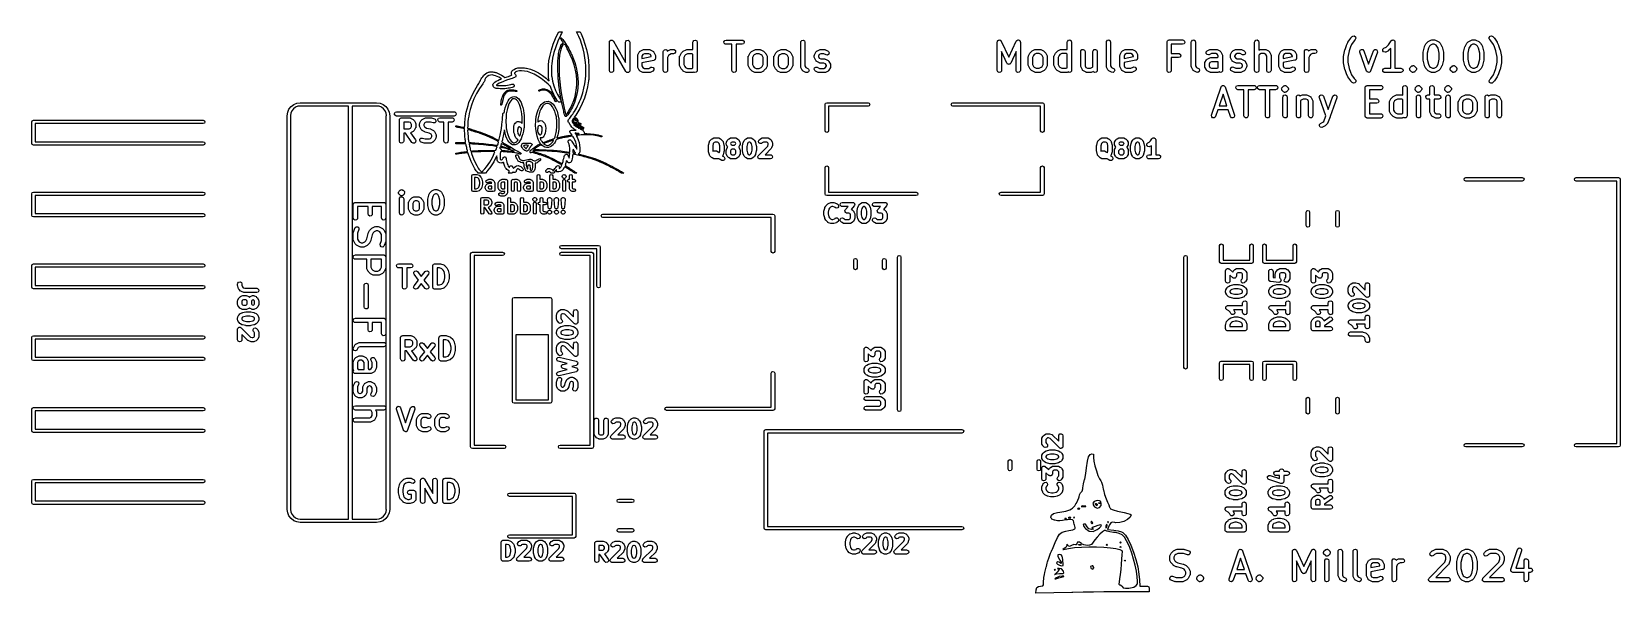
# Model space of a CAD drawing. Extents: x 93.8 to 150, y -109.9 to -90.1.
import ezdxf

# ---------------------------------------------------------------- set-up
doc = ezdxf.new("R2010")
doc.units = 0
doc.layers.add('BLACK', color=7, linetype='CONTINUOUS')

msp = doc.modelspace()

# ---------------------------------------------------------------- linework, layer by layer
at = {"layer": 'BLACK', "linetype": 'CONTINUOUS'}
for p, q in [((112.255, -90.5233), (112.334, -90.3264)), ((112.334, -90.3264), (112.396, -90.1934)), ((112.396, -90.1934), (112.449, -90.083)), ((112.509, -90.2163), (112.417, -90.4151)), ((112.449, -90.083), (112.512, -90.083)), ((112.527, -90.1809), (112.509, -90.2163)), ((112.512, -90.083), (112.542, -90.0833)), ((112.517, -90.3116), (112.522, -90.3016)), ((112.522, -90.331), (112.517, -90.3116)), ((112.522, -90.3016), (112.532, -90.2997)), ((112.538, -90.3605), (112.522, -90.331)), ((112.546, -90.1432), (112.527, -90.1809)), ((112.532, -90.2997), (112.544, -90.3066)), ((112.566, -90.4012), (112.538, -90.3605)), ((112.542, -90.0833), (112.564, -90.0839)), ((112.544, -90.3066), (112.563, -90.3263)), ((112.561, -90.113), (112.546, -90.1432)), ((112.571, -90.0928), (112.561, -90.113)), ((112.563, -90.3263), (112.588, -90.3568)), ((112.564, -90.0839), (112.574, -90.0849)), ((112.574, -90.0851), (112.571, -90.0928)), ((112.574, -90.0849), (112.574, -90.0851)), ((112.588, -90.3568), (112.617, -90.3964)), ((113.117, -90.1616), (113.077, -90.083)), ((113.077, -90.083), (113.205, -90.083)), ((113.16, -90.2515), (113.117, -90.1616)), ((113.215, -90.3852), (113.16, -90.2515)), ((113.205, -90.083), (113.239, -90.1559)), ((113.239, -90.1559), (113.312, -90.3305)), ((113.312, -90.3305), (113.376, -90.5176)), ((127.993, -90.3807), (128.001, -90.3749)), ((128.001, -90.3749), (128.017, -90.3764)), ((128.017, -90.3764), (128.033, -90.3735)), ((128.033, -90.3735), (128.042, -90.3785)), ((128.666, -90.3796), (128.68, -90.3727)), ((128.68, -90.3727), (128.69, -90.3753)), ((128.69, -90.3753), (128.7, -90.3735)), ((128.7, -90.3735), (128.714, -90.3817)), ((130.459, -90.3824), (130.509, -90.3735)), ((130.509, -90.3735), (130.554, -90.3992)), ((131.84, -90.3824), (131.89, -90.3735)), ((131.89, -90.3735), (131.935, -90.3992)), ((134.002, -90.379), (134.02, -90.3724)), ((134.02, -90.3724), (134.496, -90.3724)), ((134.496, -90.3724), (134.522, -90.3769)), ((134.84, -90.3824), (134.89, -90.3735)), ((134.89, -90.3735), (134.935, -90.3992)), ((137.078, -90.3824), (137.129, -90.3735)), ((137.129, -90.3735), (137.173, -90.3992)), ((140.339, -90.4534), (140.434, -90.3105)), ((140.434, -90.3105), (140.442, -90.3023)), ((140.442, -90.3023), (140.443, -90.2991)), ((140.443, -90.2991), (140.491, -90.2515)), ((140.491, -90.2515), (140.512, -90.2365)), ((140.512, -90.2365), (140.563, -90.2321)), ((140.597, -90.3576), (140.555, -90.3999)), ((140.563, -90.2321), (140.605, -90.2615)), ((140.619, -90.3111), (140.597, -90.3576)), ((140.605, -90.2615), (140.619, -90.3111)), ((141.909, -90.3786), (141.93, -90.3725)), ((141.93, -90.3725), (141.934, -90.3743)), ((141.934, -90.3743), (141.938, -90.3735)), ((141.938, -90.3735), (141.957, -90.3844)), ((143.272, -90.3803), (143.297, -90.3729)), ((143.297, -90.3729), (143.302, -90.3739)), ((143.302, -90.3739), (143.306, -90.3724)), ((143.306, -90.3724), (143.401, -90.3724)), ((143.401, -90.3724), (143.427, -90.3769)), ((144.701, -90.3803), (144.726, -90.3729)), ((144.726, -90.3729), (144.73, -90.3739)), ((144.73, -90.3739), (144.735, -90.3724)), ((144.735, -90.3724), (144.83, -90.3724)), ((144.83, -90.3724), (144.855, -90.3769)), ((145.329, -90.2851), (145.358, -90.2431)), ((145.333, -90.3362), (145.329, -90.2851)), ((145.348, -90.3576), (145.333, -90.3362)), ((145.391, -90.3999), (145.348, -90.3576)), ((145.358, -90.2431), (145.408, -90.2298)), ((145.408, -90.2298), (145.454, -90.2515)), ((145.454, -90.2515), (145.502, -90.2991)), ((145.502, -90.2991), (145.508, -90.3085)), ((145.508, -90.3085), (145.511, -90.3105)), ((145.511, -90.3105), (145.606, -90.4534)), ((112.103, -91.1104), (112.14, -90.9134)), ((112.14, -90.9134), (112.19, -90.7184)), ((112.19, -90.7184), (112.255, -90.5233)), ((112.277, -90.8176), (112.231, -91.0187)), ((112.34, -90.616), (112.277, -90.8176)), ((112.417, -90.4151), (112.34, -90.616)), ((112.435, -90.9222), (112.438, -90.8914)), ((112.437, -90.9401), (112.435, -90.9222)), ((112.438, -90.8914), (112.444, -90.851)), ((112.444, -90.851), (112.454, -90.8039)), ((112.454, -90.8039), (112.465, -90.7532)), ((112.465, -90.7532), (112.479, -90.702)), ((112.478, -90.9163), (112.473, -90.9589)), ((112.488, -90.8553), (112.478, -90.9163)), ((112.479, -90.702), (112.493, -90.6534)), ((112.509, -90.7544), (112.488, -90.8553)), ((112.493, -90.6534), (112.507, -90.6104)), ((112.507, -90.6104), (112.52, -90.5761)), ((112.533, -90.6692), (112.509, -90.7544)), ((112.52, -90.5761), (112.525, -90.5654)), ((112.525, -90.5654), (112.543, -90.5347)), ((112.559, -90.6), (112.533, -90.6692)), ((112.543, -90.5347), (112.565, -90.5064)), ((112.589, -90.5471), (112.559, -90.6)), ((112.565, -90.5064), (112.586, -90.4852)), ((112.583, -90.4263), (112.566, -90.4012)), ((112.599, -90.4495), (112.583, -90.4263)), ((112.586, -90.4852), (112.6, -90.4759)), ((112.604, -90.527), (112.589, -90.5462)), ((112.589, -90.5462), (112.589, -90.5471)), ((112.606, -90.4638), (112.599, -90.4495)), ((112.6, -90.4759), (112.606, -90.4718)), ((112.617, -90.5195), (112.604, -90.527)), ((112.606, -90.4718), (112.606, -90.4638)), ((112.617, -90.3964), (112.649, -90.4432)), ((112.632, -90.5206), (112.617, -90.5195)), ((112.651, -90.5305), (112.632, -90.5206)), ((112.632, -90.5206), (112.632, -90.5206)), ((112.649, -90.4432), (112.684, -90.4954)), ((112.673, -90.549), (112.651, -90.5305)), ((112.694, -90.5715), (112.673, -90.549)), ((112.684, -90.4954), (112.719, -90.5513)), ((112.71, -90.5935), (112.694, -90.5715)), ((112.716, -90.6105), (112.71, -90.5935)), ((112.716, -90.6123), (112.716, -90.6105)), ((112.722, -90.6281), (112.716, -90.6123)), ((112.719, -90.5513), (112.755, -90.609)), ((112.734, -90.6545), (112.722, -90.6281)), ((112.751, -90.6881), (112.734, -90.6545)), ((112.771, -90.7258), (112.751, -90.6881)), ((112.755, -90.609), (112.788, -90.6666)), ((112.858, -90.8971), (112.771, -90.7258)), ((112.788, -90.6666), (112.819, -90.7225)), ((112.819, -90.7225), (112.834, -90.7496)), ((112.834, -90.7496), (112.848, -90.7766)), ((112.848, -90.7766), (112.86, -90.7973)), ((112.934, -91.0768), (112.858, -90.8971)), ((112.86, -90.7973), (112.866, -90.8076)), ((112.866, -90.8076), (112.866, -90.808)), ((112.866, -90.808), (112.872, -90.8173)), ((112.872, -90.8173), (112.881, -90.8374)), ((112.881, -90.8374), (112.89, -90.858)), ((112.89, -90.858), (112.902, -90.8853)), ((112.902, -90.8853), (112.918, -90.9223)), ((112.918, -90.9223), (112.935, -90.9635)), ((113.264, -90.53), (113.215, -90.3852)), ((113.308, -90.6833), (113.264, -90.53)), ((113.344, -90.842), (113.308, -90.6833)), ((113.374, -91.0033), (113.344, -90.842)), ((113.376, -90.5176), (113.429, -90.7159)), ((113.429, -90.7159), (113.472, -90.9241)), ((113.472, -90.9241), (113.497, -91.083)), ((114.238, -90.4524), (114.243, -90.4267)), ((114.238, -91.4524), (114.238, -90.4524)), ((114.243, -90.4267), (114.247, -90.4214)), ((114.247, -90.4214), (114.248, -90.4146)), ((114.248, -90.4146), (114.263, -90.4022)), ((114.263, -90.4022), (114.276, -90.3874)), ((114.276, -90.3874), (114.282, -90.3862)), ((114.282, -90.3862), (114.288, -90.3818)), ((114.288, -90.3818), (114.307, -90.3819)), ((114.307, -90.3819), (114.326, -90.3785)), ((114.326, -90.3785), (114.332, -90.382)), ((114.332, -90.382), (114.339, -90.382)), ((114.339, -90.382), (114.354, -90.3945)), ((114.354, -90.3945), (114.371, -90.4042)), ((114.371, -90.4042), (114.373, -90.4107)), ((114.373, -90.4107), (114.378, -90.4152)), ((114.378, -90.4152), (114.81, -91.17)), ((114.819, -91.4896), (114.388, -90.7348)), ((114.388, -90.7348), (114.388, -91.4524)), ((114.81, -90.4524), (114.814, -90.4267)), ((114.81, -91.17), (114.81, -90.4524)), ((114.814, -90.4267), (114.847, -90.3874)), ((114.847, -90.3874), (114.898, -90.3785)), ((114.898, -90.3785), (114.942, -90.4042)), ((114.942, -90.4042), (114.96, -90.4524)), ((114.96, -90.4524), (114.96, -91.4524)), ((115.238, -90.9286), (115.243, -90.9029)), ((115.238, -91.3095), (115.238, -90.9286)), ((115.243, -90.9029), (115.245, -90.8995)), ((115.245, -90.8995), (115.246, -90.895)), ((115.246, -90.895), (115.294, -90.7998)), ((115.294, -90.7998), (115.309, -90.7789)), ((115.309, -90.7789), (115.319, -90.7744)), ((115.319, -90.7744), (115.327, -90.7663)), ((115.327, -90.7663), (115.422, -90.7186)), ((115.417, -90.8892), (115.388, -90.9463)), ((115.474, -90.8607), (115.417, -90.8892)), ((115.422, -90.7186), (115.447, -90.7112)), ((115.447, -90.7112), (115.452, -90.7122)), ((115.452, -90.7122), (115.456, -90.7107)), ((115.456, -90.7107), (115.646, -90.7107)), ((115.629, -90.8607), (115.474, -90.8607)), ((115.686, -90.8892), (115.629, -90.8607)), ((115.646, -90.7107), (115.672, -90.7152)), ((115.672, -90.7152), (115.676, -90.7181)), ((115.676, -90.7181), (115.68, -90.7186)), ((115.68, -90.7186), (115.775, -90.7663)), ((115.714, -90.9463), (115.686, -90.8892)), ((115.775, -90.7663), (115.796, -90.7818)), ((115.796, -90.7818), (115.801, -90.7921)), ((115.801, -90.7921), (115.809, -90.7998)), ((115.809, -90.7998), (115.856, -90.895)), ((115.856, -90.895), (115.864, -90.92)), ((115.864, -90.92), (115.863, -90.9244)), ((115.863, -90.9244), (115.864, -90.9286)), ((115.864, -90.9286), (115.864, -91.0238)), ((116.143, -90.7857), (116.147, -90.7601)), ((116.143, -91.4524), (116.143, -90.7857)), ((116.147, -90.7601), (116.18, -90.7208)), ((116.18, -90.7208), (116.231, -90.7119)), ((116.231, -90.7119), (116.275, -90.7375)), ((116.275, -90.7375), (116.285, -90.7636)), ((116.285, -90.7636), (116.375, -90.7186)), ((116.327, -90.9254), (116.293, -90.9939)), ((116.358, -90.895), (116.327, -90.9254)), ((116.426, -90.8607), (116.358, -90.895)), ((116.375, -90.7186), (116.4, -90.7112)), ((116.4, -90.7112), (116.404, -90.7122)), ((116.404, -90.7122), (116.408, -90.7107)), ((116.408, -90.7107), (116.504, -90.7107)), ((116.504, -90.8607), (116.426, -90.8607)), ((116.504, -90.7107), (116.529, -90.7152)), ((116.552, -90.8432), (116.504, -90.8607)), ((116.529, -90.7152), (116.569, -90.7482)), ((116.577, -90.7987), (116.552, -90.8432)), ((116.569, -90.7482), (116.577, -90.7987)), ((116.722, -90.9426), (116.77, -90.8474)), ((116.77, -90.8474), (116.783, -90.8294)), ((116.783, -90.8294), (116.784, -90.8279)), ((116.784, -90.8279), (116.831, -90.7803)), ((116.831, -90.7803), (116.85, -90.7674)), ((116.85, -90.7674), (116.851, -90.7663)), ((116.851, -90.7663), (116.946, -90.7186)), ((116.899, -90.9254), (116.864, -90.9939)), ((116.929, -90.895), (116.899, -90.9254)), ((116.997, -90.8607), (116.929, -90.895)), ((116.946, -90.7186), (116.971, -90.7112)), ((116.971, -90.7112), (116.976, -90.7122)), ((116.976, -90.7122), (116.98, -90.7107)), ((116.98, -90.7107), (117.17, -90.7107)), ((117.153, -90.8607), (116.997, -90.8607)), ((117.19, -90.8797), (117.153, -90.8607)), ((117.17, -90.7107), (117.19, -90.7143)), ((117.19, -90.4524), (117.195, -90.4267)), ((117.19, -90.7143), (117.19, -90.4524)), ((117.19, -91.3584), (117.19, -90.8797)), ((117.195, -90.4267), (117.228, -90.3874)), ((117.228, -90.3874), (117.278, -90.3785)), ((117.278, -90.3785), (117.323, -90.4042)), ((117.323, -90.4042), (117.34, -90.4524)), ((117.34, -90.4524), (117.34, -91.4524)), ((118.287, -90.4394), (118.313, -90.3949)), ((118.296, -90.4899), (118.287, -90.4394)), ((118.335, -90.5229), (118.296, -90.4899)), ((118.313, -90.3949), (118.361, -90.3774)), ((118.361, -90.5274), (118.335, -90.5229)), ((118.361, -90.3774), (118.932, -90.3774)), ((118.571, -90.5274), (118.361, -90.5274)), ((118.571, -91.4524), (118.571, -90.5274)), ((118.932, -90.5274), (118.721, -90.5274)), ((118.721, -90.5274), (118.721, -91.4524)), ((118.932, -90.3774), (118.958, -90.3819)), ((118.98, -90.5098), (118.932, -90.5274)), ((118.958, -90.3819), (118.997, -90.4149)), ((119.006, -90.4654), (118.98, -90.5098)), ((118.997, -90.4149), (119.006, -90.4654)), ((119.151, -90.9426), (119.198, -90.8474)), ((119.198, -90.8474), (119.212, -90.8294)), ((119.212, -90.8279), (119.26, -90.7803)), ((119.212, -90.8294), (119.212, -90.8279)), ((119.26, -90.7803), (119.278, -90.7674)), ((119.278, -90.7674), (119.28, -90.7663)), ((119.28, -90.7663), (119.375, -90.7186)), ((119.327, -90.9254), (119.293, -90.9939)), ((119.358, -90.895), (119.327, -90.9254)), ((119.426, -90.8607), (119.358, -90.895)), ((119.375, -90.7186), (119.4, -90.7112)), ((119.4, -90.7112), (119.404, -90.7122)), ((119.404, -90.7122), (119.408, -90.7107)), ((119.408, -90.7107), (119.551, -90.7107)), ((119.533, -90.8607), (119.426, -90.8607)), ((119.602, -90.895), (119.533, -90.8607)), ((119.551, -90.7107), (119.577, -90.7152)), ((119.577, -90.7152), (119.58, -90.7181)), ((119.58, -90.7181), (119.585, -90.7186)), ((119.585, -90.7186), (119.68, -90.7663)), ((119.632, -90.9254), (119.602, -90.895)), ((119.667, -90.9939), (119.632, -90.9254)), ((119.68, -90.7663), (119.698, -90.7796)), ((119.698, -90.7796), (119.699, -90.7803)), ((119.699, -90.7803), (119.747, -90.8279)), ((119.747, -90.8279), (119.76, -90.8463)), ((119.76, -90.8463), (119.761, -90.8474)), ((119.761, -90.8474), (119.809, -90.9426)), ((120.056, -90.9426), (120.103, -90.8474)), ((120.103, -90.8474), (120.117, -90.8294)), ((120.117, -90.8279), (120.165, -90.7803)), ((120.117, -90.8294), (120.117, -90.8279)), ((120.165, -90.7803), (120.183, -90.7674)), ((120.183, -90.7674), (120.184, -90.7663)), ((120.184, -90.7663), (120.28, -90.7186)), ((120.232, -90.9254), (120.198, -90.9939)), ((120.262, -90.895), (120.232, -90.9254)), ((120.331, -90.8607), (120.262, -90.895)), ((120.28, -90.7186), (120.305, -90.7112)), ((120.305, -90.7112), (120.309, -90.7122)), ((120.309, -90.7122), (120.313, -90.7107)), ((120.313, -90.7107), (120.456, -90.7107)), ((120.438, -90.8607), (120.331, -90.8607)), ((120.507, -90.895), (120.438, -90.8607)), ((120.456, -90.7107), (120.482, -90.7152)), ((120.482, -90.7152), (120.485, -90.7181)), ((120.485, -90.7181), (120.489, -90.7186)), ((120.489, -90.7186), (120.585, -90.7663)), ((120.537, -90.9254), (120.507, -90.895)), ((120.571, -90.9939), (120.537, -90.9254)), ((120.585, -90.7663), (120.603, -90.7796)), ((120.603, -90.7796), (120.604, -90.7803)), ((120.604, -90.7803), (120.652, -90.8279)), ((120.652, -90.8279), (120.665, -90.8463)), ((120.665, -90.8463), (120.666, -90.8474)), ((120.666, -90.8474), (120.714, -90.9426)), ((121, -90.4524), (121.005, -90.4267)), ((121, -91.3095), (121, -90.4524)), ((121.005, -90.4267), (121.037, -90.3874)), ((121.037, -90.3874), (121.088, -90.3785)), ((121.088, -90.3785), (121.132, -90.4042)), ((121.132, -90.4042), (121.15, -90.4524)), ((121.15, -90.4524), (121.15, -91.2918)), ((121.476, -90.9286), (121.481, -90.9029)), ((121.476, -90.9762), (121.476, -90.9286)), ((121.481, -90.9029), (121.484, -90.8995)), ((121.484, -90.895), (121.532, -90.7998)), ((121.484, -90.8995), (121.484, -90.895)), ((121.532, -90.7998), (121.547, -90.7789)), ((121.547, -90.7789), (121.558, -90.7744)), ((121.558, -90.7744), (121.565, -90.7663)), ((121.565, -90.7663), (121.661, -90.7186)), ((121.655, -90.8892), (121.626, -90.9463)), ((121.712, -90.8607), (121.655, -90.8892)), ((121.661, -90.7186), (121.685, -90.7112)), ((121.685, -90.7112), (121.69, -90.7122)), ((121.69, -90.7122), (121.694, -90.7107)), ((121.694, -90.7107), (121.837, -90.7107)), ((121.819, -90.8607), (121.712, -90.8607)), ((121.899, -90.9004), (121.819, -90.8607)), ((121.837, -90.7107), (121.863, -90.7152)), ((121.863, -90.7152), (121.866, -90.7181)), ((121.866, -90.7181), (121.87, -90.7186)), ((121.87, -90.7186), (121.966, -90.7663)), ((121.95, -90.9063), (121.899, -90.9004)), ((121.992, -90.878), (121.95, -90.9063)), ((121.966, -90.7663), (121.987, -90.7818)), ((121.987, -90.7818), (122.007, -90.8288)), ((122.007, -90.8288), (121.992, -90.878)), ((127.945, -90.4474), (127.95, -90.4217)), ((127.945, -91.4474), (127.945, -90.4474)), ((127.95, -90.4217), (127.956, -90.4141)), ((127.956, -90.4141), (127.959, -90.4044)), ((127.959, -90.4044), (127.972, -90.395)), ((127.972, -90.395), (127.983, -90.3824)), ((127.983, -90.3824), (127.993, -90.3807)), ((128.042, -90.3785), (128.052, -90.3794)), ((128.052, -90.3794), (128.064, -90.391)), ((128.064, -90.391), (128.078, -90.3992)), ((128.078, -90.3992), (128.081, -90.4086)), ((128.081, -90.4086), (128.088, -90.4157)), ((128.088, -90.4157), (128.354, -90.9843)), ((128.286, -91.1934), (128.095, -90.7854)), ((128.095, -90.7854), (128.095, -91.4474)), ((128.354, -90.9843), (128.619, -90.4157)), ((128.612, -90.7854), (128.422, -91.1934)), ((128.612, -91.4474), (128.612, -90.7854)), ((128.619, -90.4157), (128.634, -90.3943)), ((128.634, -90.3943), (128.643, -90.3901)), ((128.643, -90.3901), (128.649, -90.3824)), ((128.649, -90.3824), (128.666, -90.3796)), ((128.714, -90.3817), (128.73, -90.386)), ((128.73, -90.386), (128.736, -90.3942)), ((128.736, -90.3942), (128.744, -90.3992)), ((128.744, -90.3992), (128.75, -90.4146)), ((128.75, -90.4146), (128.759, -90.428)), ((128.759, -90.428), (128.758, -90.438)), ((128.758, -90.438), (128.762, -90.4474)), ((128.762, -90.4474), (128.762, -91.4474)), ((129.048, -90.9376), (129.096, -90.8424)), ((129.096, -90.8424), (129.109, -90.8244)), ((129.109, -90.8244), (129.11, -90.8229)), ((129.11, -90.8229), (129.158, -90.7753)), ((129.158, -90.7753), (129.176, -90.7624)), ((129.176, -90.7624), (129.177, -90.7613)), ((129.177, -90.7613), (129.272, -90.7136)), ((129.225, -90.9204), (129.19, -90.9889)), ((129.255, -90.89), (129.225, -90.9204)), ((129.324, -90.8557), (129.255, -90.89)), ((129.272, -90.7136), (129.297, -90.7062)), ((129.297, -90.7062), (129.302, -90.7072)), ((129.302, -90.7072), (129.306, -90.7057)), ((129.306, -90.7057), (129.449, -90.7057)), ((129.431, -90.8557), (129.324, -90.8557)), ((129.5, -90.89), (129.431, -90.8557)), ((129.449, -90.7057), (129.474, -90.7102)), ((129.474, -90.7102), (129.478, -90.7131)), ((129.478, -90.7131), (129.482, -90.7136)), ((129.482, -90.7136), (129.578, -90.7613)), ((129.53, -90.9204), (129.5, -90.89)), ((129.564, -90.9889), (129.53, -90.9204)), ((129.578, -90.7613), (129.596, -90.7746)), ((129.596, -90.7746), (129.597, -90.7753)), ((129.597, -90.7753), (129.645, -90.8229)), ((129.645, -90.8229), (129.658, -90.8413)), ((129.658, -90.8413), (129.659, -90.8424)), ((129.659, -90.8424), (129.706, -90.9376)), ((129.953, -90.9376), (130.001, -90.8424)), ((130.001, -90.8424), (130.014, -90.8244)), ((130.014, -90.8244), (130.015, -90.8229)), ((130.015, -90.8229), (130.062, -90.7753)), ((130.062, -90.7753), (130.081, -90.7624)), ((130.081, -90.7624), (130.082, -90.7613)), ((130.082, -90.7613), (130.177, -90.7136)), ((130.129, -90.9204), (130.095, -90.9889)), ((130.16, -90.89), (130.129, -90.9204)), ((130.228, -90.8557), (130.16, -90.89)), ((130.177, -90.7136), (130.202, -90.7062)), ((130.202, -90.7062), (130.207, -90.7072)), ((130.207, -90.7072), (130.211, -90.7057)), ((130.211, -90.7057), (130.401, -90.7057)), ((130.383, -90.8557), (130.228, -90.8557)), ((130.421, -90.8747), (130.383, -90.8557)), ((130.401, -90.7057), (130.421, -90.7093)), ((130.421, -90.4474), (130.426, -90.4217)), ((130.421, -90.7093), (130.421, -90.4474)), ((130.421, -91.3534), (130.421, -90.8747)), ((130.426, -90.4217), (130.459, -90.3824)), ((130.554, -90.3992), (130.571, -90.4474)), ((130.571, -90.4474), (130.571, -91.4474)), ((130.898, -90.7807), (130.902, -90.7551)), ((130.898, -91.3045), (130.898, -90.7807)), ((130.902, -90.7551), (130.935, -90.7158)), ((130.935, -90.7158), (130.986, -90.7069)), ((130.986, -90.7069), (131.03, -90.7325)), ((131.03, -90.7325), (131.048, -90.7807)), ((131.048, -90.7807), (131.048, -91.2868)), ((131.326, -90.7807), (131.331, -90.7551)), ((131.326, -91.3211), (131.326, -90.7807)), ((131.331, -90.7551), (131.364, -90.7158)), ((131.364, -90.7158), (131.414, -90.7069)), ((131.414, -90.7069), (131.459, -90.7325)), ((131.459, -90.7325), (131.476, -90.7807)), ((131.476, -90.7807), (131.476, -91.4474)), ((131.802, -90.4474), (131.807, -90.4217)), ((131.802, -91.3045), (131.802, -90.4474)), ((131.807, -90.4217), (131.84, -90.3824)), ((131.935, -90.3992), (131.952, -90.4474)), ((131.952, -90.4474), (131.952, -91.2868)), ((132.279, -90.9236), (132.283, -90.8979)), ((132.279, -91.3045), (132.279, -90.9236)), ((132.283, -90.8979), (132.286, -90.8945)), ((132.286, -90.89), (132.334, -90.7948)), ((132.286, -90.8945), (132.286, -90.89)), ((132.334, -90.7948), (132.35, -90.7739)), ((132.35, -90.7739), (132.36, -90.7694)), ((132.36, -90.7694), (132.368, -90.7613)), ((132.368, -90.7613), (132.463, -90.7136)), ((132.457, -90.8842), (132.429, -90.9413)), ((132.514, -90.8557), (132.457, -90.8842)), ((132.463, -90.7136), (132.488, -90.7062)), ((132.488, -90.7062), (132.492, -90.7072)), ((132.492, -90.7072), (132.496, -90.7057)), ((132.496, -90.7057), (132.687, -90.7057)), ((132.669, -90.8557), (132.514, -90.8557)), ((132.726, -90.8842), (132.669, -90.8557)), ((132.687, -90.7057), (132.713, -90.7102)), ((132.713, -90.7102), (132.716, -90.7131)), ((132.716, -90.7131), (132.72, -90.7136)), ((132.72, -90.7136), (132.816, -90.7613)), ((132.755, -90.9413), (132.726, -90.8842)), ((132.816, -90.7613), (132.837, -90.7768)), ((132.837, -90.7768), (132.841, -90.7871)), ((132.841, -90.7871), (132.849, -90.7948)), ((132.849, -90.7948), (132.897, -90.89)), ((132.897, -90.89), (132.904, -90.915)), ((132.904, -90.915), (132.903, -90.9194)), ((132.903, -90.9194), (132.905, -90.9236)), ((132.905, -90.9236), (132.905, -91.0188)), ((133.945, -90.4474), (133.947, -90.4376)), ((133.945, -91.4474), (133.945, -90.4474)), ((133.946, -90.4344), (133.948, -90.4315)), ((133.947, -90.4376), (133.946, -90.4344)), ((133.948, -90.4315), (133.95, -90.4217)), ((133.95, -90.4217), (133.962, -90.4068)), ((133.962, -90.4068), (133.972, -90.3899)), ((133.972, -90.3899), (133.978, -90.3876)), ((133.978, -90.3876), (133.983, -90.3824)), ((133.983, -90.3824), (134.002, -90.379)), ((134.496, -90.5224), (134.095, -90.5224)), ((134.095, -90.5224), (134.095, -90.8486)), ((134.095, -90.8486), (134.354, -90.8486)), ((134.354, -90.8486), (134.379, -90.8531)), ((134.379, -90.8531), (134.419, -90.8861)), ((134.427, -90.9366), (134.402, -90.981)), ((134.419, -90.8861), (134.427, -90.9366)), ((134.545, -90.5048), (134.496, -90.5224)), ((134.522, -90.3769), (134.561, -90.4099)), ((134.57, -90.4604), (134.545, -90.5048)), ((134.561, -90.4099), (134.57, -90.4604)), ((134.802, -90.4474), (134.807, -90.4217)), ((134.802, -91.3045), (134.802, -90.4474)), ((134.807, -90.4217), (134.84, -90.3824)), ((134.935, -90.3992), (134.952, -90.4474)), ((134.952, -90.4474), (134.952, -91.2868)), ((135.329, -90.8497), (135.332, -90.7985)), ((135.36, -90.8909), (135.329, -90.8497)), ((135.332, -90.7985), (135.368, -90.7613)), ((135.41, -90.9028), (135.36, -90.8909)), ((135.368, -90.7613), (135.463, -90.7136)), ((135.435, -90.8954), (135.41, -90.9028)), ((135.514, -90.8557), (135.435, -90.8954)), ((135.463, -90.7136), (135.488, -90.7062)), ((135.488, -90.7062), (135.492, -90.7072)), ((135.492, -90.7072), (135.496, -90.7057)), ((135.496, -90.7057), (135.687, -90.7057)), ((135.669, -90.8557), (135.514, -90.8557)), ((135.726, -90.8842), (135.669, -90.8557)), ((135.687, -90.7057), (135.713, -90.7102)), ((135.713, -90.7102), (135.716, -90.7131)), ((135.716, -90.7131), (135.72, -90.7136)), ((135.72, -90.7136), (135.816, -90.7613)), ((135.755, -90.9413), (135.726, -90.8842)), ((135.816, -90.7613), (135.837, -90.7768)), ((135.837, -90.7768), (135.841, -90.7871)), ((135.841, -90.7871), (135.849, -90.7948)), ((135.849, -90.7948), (135.897, -90.89)), ((135.897, -90.89), (135.904, -90.915)), ((135.904, -90.915), (135.903, -90.9194)), ((135.903, -90.9194), (135.905, -90.9236)), ((135.905, -90.9236), (135.905, -91.4474)), ((136.183, -90.9236), (136.188, -90.8979)), ((136.183, -90.9712), (136.183, -90.9236)), ((136.188, -90.8979), (136.191, -90.8945)), ((136.191, -90.89), (136.239, -90.7948)), ((136.191, -90.8945), (136.191, -90.89)), ((136.239, -90.7948), (136.254, -90.7739)), ((136.254, -90.7739), (136.265, -90.7694)), ((136.265, -90.7694), (136.272, -90.7613)), ((136.272, -90.7613), (136.368, -90.7136)), ((136.362, -90.8842), (136.333, -90.9413)), ((136.419, -90.8557), (136.362, -90.8842)), ((136.368, -90.7136), (136.393, -90.7062)), ((136.393, -90.7062), (136.397, -90.7072)), ((136.397, -90.7072), (136.401, -90.7057)), ((136.401, -90.7057), (136.544, -90.7057)), ((136.526, -90.8557), (136.419, -90.8557)), ((136.606, -90.8954), (136.526, -90.8557)), ((136.544, -90.7057), (136.57, -90.7102)), ((136.57, -90.7102), (136.573, -90.7131)), ((136.573, -90.7131), (136.578, -90.7136)), ((136.578, -90.7136), (136.673, -90.7613)), ((136.657, -90.9013), (136.606, -90.8954)), ((136.7, -90.873), (136.657, -90.9013)), ((136.673, -90.7613), (136.694, -90.7768)), ((136.694, -90.7768), (136.714, -90.8238)), ((136.714, -90.8238), (136.7, -90.873)), ((137.04, -90.4474), (137.045, -90.4217)), ((137.04, -91.4474), (137.04, -90.4474)), ((137.045, -90.4217), (137.078, -90.3824)), ((137.173, -90.3992), (137.19, -90.4474)), ((137.19, -90.4474), (137.19, -90.7308)), ((137.19, -90.7308), (137.225, -90.7136)), ((137.208, -90.89), (137.19, -90.907)), ((137.19, -90.907), (137.19, -91.4474)), ((137.276, -90.8557), (137.208, -90.89)), ((137.225, -90.7136), (137.25, -90.7062)), ((137.25, -90.7062), (137.254, -90.7072)), ((137.254, -90.7072), (137.258, -90.7057)), ((137.258, -90.7057), (137.401, -90.7057)), ((137.383, -90.8557), (137.276, -90.8557)), ((137.441, -90.8842), (137.383, -90.8557)), ((137.401, -90.7057), (137.427, -90.7102)), ((137.427, -90.7102), (137.43, -90.7131)), ((137.43, -90.7131), (137.435, -90.7136)), ((137.435, -90.7136), (137.53, -90.7613)), ((137.469, -90.9413), (137.441, -90.8842)), ((137.53, -90.7613), (137.551, -90.7768)), ((137.551, -90.7768), (137.555, -90.7871)), ((137.555, -90.7871), (137.564, -90.7948)), ((137.564, -90.7948), (137.611, -90.89)), ((137.611, -90.89), (137.619, -90.915)), ((137.619, -90.915), (137.618, -90.9194)), ((137.618, -90.9194), (137.619, -90.9236)), ((137.619, -90.9236), (137.619, -91.4474)), ((137.898, -90.9236), (137.902, -90.8979)), ((137.898, -91.3045), (137.898, -90.9236)), ((137.902, -90.8979), (137.905, -90.8945)), ((137.905, -90.8945), (137.906, -90.89)), ((137.906, -90.89), (137.953, -90.7948)), ((137.953, -90.7948), (137.969, -90.7739)), ((137.969, -90.7739), (137.979, -90.7694)), ((137.979, -90.7694), (137.987, -90.7613)), ((137.987, -90.7613), (138.082, -90.7136)), ((138.076, -90.8842), (138.048, -90.9413)), ((138.133, -90.8557), (138.076, -90.8842)), ((138.082, -90.7136), (138.107, -90.7062)), ((138.107, -90.7062), (138.111, -90.7072)), ((138.111, -90.7072), (138.115, -90.7057)), ((138.115, -90.7057), (138.306, -90.7057)), ((138.288, -90.8557), (138.133, -90.8557)), ((138.345, -90.8842), (138.288, -90.8557)), ((138.306, -90.7057), (138.332, -90.7102)), ((138.332, -90.7102), (138.335, -90.7131)), ((138.335, -90.7131), (138.339, -90.7136)), ((138.339, -90.7136), (138.435, -90.7613)), ((138.374, -90.9413), (138.345, -90.8842)), ((138.435, -90.7613), (138.456, -90.7768)), ((138.456, -90.7768), (138.46, -90.7871)), ((138.46, -90.7871), (138.468, -90.7948)), ((138.468, -90.7948), (138.516, -90.89)), ((138.516, -90.89), (138.523, -90.915)), ((138.523, -90.915), (138.522, -90.9194)), ((138.522, -90.9194), (138.524, -90.9236)), ((138.524, -90.9236), (138.524, -91.0188)), ((138.802, -90.7807), (138.807, -90.7551)), ((138.802, -91.4474), (138.802, -90.7807)), ((138.807, -90.7551), (138.84, -90.7158)), ((138.84, -90.7158), (138.89, -90.7069)), ((138.89, -90.7069), (138.935, -90.7325)), ((138.935, -90.7325), (138.944, -90.7586)), ((138.944, -90.7586), (139.034, -90.7136)), ((138.987, -90.9204), (138.952, -90.9889)), ((139.017, -90.89), (138.987, -90.9204)), ((139.086, -90.8557), (139.017, -90.89)), ((139.034, -90.7136), (139.059, -90.7062)), ((139.059, -90.7062), (139.064, -90.7072)), ((139.064, -90.7072), (139.068, -90.7057)), ((139.068, -90.7057), (139.163, -90.7057)), ((139.163, -90.8557), (139.086, -90.8557)), ((139.163, -90.7057), (139.189, -90.7102)), ((139.211, -90.8382), (139.163, -90.8557)), ((139.189, -90.7102), (139.228, -90.7432)), ((139.237, -90.7937), (139.211, -90.8382)), ((139.228, -90.7432), (139.237, -90.7937)), ((140.185, -90.9565), (140.232, -90.7184)), ((140.232, -90.7184), (140.235, -90.7121)), ((140.235, -90.7094), (140.282, -90.5665)), ((140.235, -90.7121), (140.235, -90.7094)), ((140.282, -90.5665), (140.286, -90.5596)), ((140.286, -90.5567), (140.334, -90.4615)), ((140.286, -90.5596), (140.286, -90.5567)), ((140.379, -90.7524), (140.333, -90.9786)), ((140.334, -90.4615), (140.338, -90.456)), ((140.338, -90.456), (140.339, -90.4534)), ((140.423, -90.619), (140.379, -90.7524)), ((140.466, -90.5327), (140.423, -90.619)), ((140.555, -90.3999), (140.466, -90.5327)), ((140.755, -90.7803), (140.773, -90.7322)), ((140.759, -90.8059), (140.755, -90.7803)), ((140.997, -91.4726), (140.759, -90.8059)), ((140.773, -90.7322), (140.817, -90.7068)), ((140.817, -90.7068), (140.868, -90.716)), ((140.868, -90.716), (140.9, -90.7555)), ((140.9, -90.7555), (141.068, -91.2244)), ((141.068, -91.2244), (141.235, -90.7555)), ((141.377, -90.8059), (141.138, -91.4726)), ((141.235, -90.7555), (141.248, -90.7329)), ((141.248, -90.7329), (141.292, -90.7069)), ((141.292, -90.7069), (141.343, -90.7155)), ((141.343, -90.7155), (141.376, -90.7546)), ((141.376, -90.7546), (141.377, -90.8059)), ((141.567, -90.7545), (141.57, -90.7033)), ((141.598, -90.7957), (141.567, -90.7545)), ((141.57, -90.7033), (141.606, -90.666)), ((141.648, -90.8076), (141.598, -90.7957)), ((141.606, -90.666), (141.69, -90.6238)), ((141.673, -90.8002), (141.648, -90.8076)), ((141.768, -90.7526), (141.673, -90.8002)), ((141.69, -90.6238), (141.771, -90.5425)), ((141.769, -90.7514), (141.768, -90.7526)), ((141.788, -90.7385), (141.769, -90.7514)), ((141.771, -90.5425), (141.863, -90.4058)), ((141.85, -90.6761), (141.788, -90.7385)), ((141.85, -91.3724), (141.85, -90.6761)), ((141.863, -90.4058), (141.881, -90.3869)), ((141.881, -90.3869), (141.885, -90.3857)), ((141.885, -90.3857), (141.887, -90.3824)), ((141.887, -90.3824), (141.909, -90.3786)), ((141.957, -90.3844), (141.977, -90.3931)), ((141.977, -90.3931), (141.979, -90.397)), ((141.979, -90.397), (141.982, -90.3992)), ((141.982, -90.3992), (141.99, -90.4196)), ((141.99, -90.4196), (142, -90.4391)), ((142, -90.4391), (141.999, -90.4433)), ((141.999, -90.4433), (142, -90.4474)), ((142, -90.4474), (142, -91.3724)), ((142.993, -90.8283), (142.995, -90.8136)), ((142.993, -91.0664), (142.993, -90.8283)), ((142.995, -90.8101), (143.043, -90.6197)), ((142.995, -90.8136), (142.995, -90.8101)), ((143.043, -90.6197), (143.048, -90.6078)), ((143.048, -90.6043), (143.096, -90.5091)), ((143.048, -90.6078), (143.048, -90.6043)), ((143.096, -90.5091), (143.109, -90.4911)), ((143.109, -90.4911), (143.11, -90.4896)), ((143.11, -90.4896), (143.158, -90.442)), ((143.186, -90.664), (143.143, -90.8376)), ((143.143, -90.8376), (143.143, -91.0572)), ((143.158, -90.442), (143.176, -90.4291)), ((143.176, -90.4291), (143.177, -90.4279)), ((143.177, -90.4279), (143.272, -90.3803)), ((143.225, -90.587), (143.186, -90.664)), ((143.255, -90.5566), (143.225, -90.587)), ((143.324, -90.5224), (143.255, -90.5566)), ((143.383, -90.5224), (143.324, -90.5224)), ((143.452, -90.5566), (143.383, -90.5224)), ((143.427, -90.3769), (143.43, -90.3798)), ((143.43, -90.3798), (143.435, -90.3803)), ((143.435, -90.3803), (143.53, -90.4279)), ((143.482, -90.587), (143.452, -90.5566)), ((143.521, -90.664), (143.482, -90.587)), ((143.564, -90.8376), (143.521, -90.664)), ((143.53, -90.4279), (143.548, -90.4413)), ((143.548, -90.4413), (143.549, -90.442)), ((143.549, -90.442), (143.597, -90.4896)), ((143.564, -91.0572), (143.564, -90.8376)), ((143.597, -90.4896), (143.61, -90.508)), ((143.61, -90.508), (143.611, -90.5091)), ((143.611, -90.5091), (143.659, -90.6043)), ((143.659, -90.6043), (143.662, -90.6167)), ((143.662, -90.6167), (143.664, -90.6197)), ((143.664, -90.6197), (143.712, -90.8101)), ((143.712, -90.8101), (143.713, -90.8251)), ((143.713, -90.8251), (143.714, -90.8283)), ((143.714, -90.8283), (143.714, -91.0664)), ((144.421, -90.8283), (144.424, -90.8136)), ((144.421, -91.0664), (144.421, -90.8283)), ((144.424, -90.8101), (144.471, -90.6197)), ((144.424, -90.8136), (144.424, -90.8101)), ((144.471, -90.6197), (144.477, -90.6078)), ((144.477, -90.6043), (144.525, -90.5091)), ((144.477, -90.6078), (144.477, -90.6043)), ((144.525, -90.5091), (144.538, -90.4911)), ((144.538, -90.4911), (144.539, -90.4896)), ((144.539, -90.4896), (144.586, -90.442)), ((144.615, -90.664), (144.571, -90.8376)), ((144.571, -90.8376), (144.571, -91.0572)), ((144.586, -90.442), (144.605, -90.4291)), ((144.605, -90.4291), (144.606, -90.4279)), ((144.606, -90.4279), (144.701, -90.3803)), ((144.653, -90.587), (144.615, -90.664)), ((144.684, -90.5566), (144.653, -90.587)), ((144.752, -90.5224), (144.684, -90.5566)), ((144.812, -90.5224), (144.752, -90.5224)), ((144.881, -90.5566), (144.812, -90.5224)), ((144.855, -90.3769), (144.859, -90.3798)), ((144.859, -90.3798), (144.863, -90.3803)), ((144.863, -90.3803), (144.959, -90.4279)), ((144.911, -90.587), (144.881, -90.5566)), ((144.949, -90.664), (144.911, -90.587)), ((144.993, -90.8376), (144.949, -90.664)), ((144.959, -90.4279), (144.977, -90.4413)), ((144.977, -90.4413), (144.978, -90.442)), ((144.978, -90.442), (145.026, -90.4896)), ((144.993, -91.0572), (144.993, -90.8376)), ((145.026, -90.4896), (145.039, -90.508)), ((145.039, -90.508), (145.04, -90.5091)), ((145.04, -90.5091), (145.087, -90.6043)), ((145.087, -90.6043), (145.091, -90.6167)), ((145.091, -90.6167), (145.093, -90.6197)), ((145.093, -90.6197), (145.141, -90.8101)), ((145.141, -90.8101), (145.142, -90.8251)), ((145.142, -90.8251), (145.143, -90.8283)), ((145.143, -90.8283), (145.143, -91.0664)), ((145.479, -90.5327), (145.391, -90.3999)), ((145.522, -90.619), (145.479, -90.5327)), ((145.567, -90.7524), (145.522, -90.619)), ((145.612, -90.9786), (145.567, -90.7524)), ((145.606, -90.4534), (145.609, -90.4596)), ((145.609, -90.4596), (145.611, -90.4615)), ((145.611, -90.4615), (145.659, -90.5567)), ((145.659, -90.5567), (145.661, -90.5642)), ((145.661, -90.5642), (145.663, -90.5665)), ((145.663, -90.5665), (145.71, -90.7094)), ((145.71, -90.7094), (145.711, -90.7161)), ((145.711, -90.7161), (145.713, -90.7184)), ((145.713, -90.7184), (145.76, -90.9565)), ((110.778, -91.5119), (110.794, -91.4783)), ((110.794, -91.4783), (110.825, -91.4452)), ((110.825, -91.4452), (110.868, -91.4145)), ((110.868, -91.4145), (110.92, -91.3877)), ((110.951, -91.4926), (110.912, -91.5151)), ((110.92, -91.3877), (110.971, -91.3694)), ((111.003, -91.4761), (110.951, -91.4926)), ((110.971, -91.3694), (111.008, -91.3616)), ((111.065, -91.466), (111.003, -91.4761)), ((111.008, -91.3616), (111.058, -91.3567)), ((111.058, -91.3567), (111.115, -91.3546)), ((111.137, -91.463), (111.065, -91.466)), ((111.115, -91.3546), (111.175, -91.3554)), ((111.235, -91.4704), (111.137, -91.463)), ((111.175, -91.3554), (111.234, -91.359)), ((111.234, -91.359), (111.286, -91.3654)), ((111.347, -91.4933), (111.235, -91.4704)), ((111.286, -91.3654), (111.308, -91.3697)), ((111.308, -91.3697), (111.45, -91.4099)), ((111.463, -91.5314), (111.347, -91.4933)), ((111.45, -91.4099), (111.592, -91.4667)), ((111.592, -91.4667), (111.733, -91.5397)), ((112.082, -91.4154), (112.084, -91.3189)), ((112.082, -91.5117), (112.082, -91.4154)), ((112.084, -91.3189), (112.09, -91.2263)), ((112.09, -91.2263), (112.099, -91.1415)), ((112.099, -91.1415), (112.103, -91.1104)), ((112.191, -91.404), (112.19, -91.4742)), ((112.19, -91.4742), (112.192, -91.542)), ((112.192, -91.3361), (112.191, -91.404)), ((112.195, -91.2748), (112.192, -91.3361)), ((112.199, -91.2247), (112.195, -91.2748)), ((112.2, -91.218), (112.199, -91.2247)), ((112.231, -91.0187), (112.2, -91.218)), ((112.419, -91.207), (112.42, -91.1419)), ((112.419, -91.2774), (112.419, -91.207)), ((112.419, -91.3511), (112.419, -91.2774)), ((112.42, -91.402), (112.419, -91.3511)), ((112.42, -91.1419), (112.421, -91.084)), ((112.42, -91.4262), (112.42, -91.402)), ((112.422, -91.5007), (112.42, -91.4262)), ((112.421, -91.084), (112.423, -91.0353)), ((112.423, -91.0353), (112.425, -90.9978)), ((112.425, -90.9978), (112.428, -90.9733)), ((112.428, -90.9733), (112.431, -90.9645)), ((112.431, -90.9645), (112.438, -90.9486)), ((112.438, -90.9486), (112.437, -90.9401)), ((112.46, -91.2379), (112.459, -91.3203)), ((112.459, -91.3203), (112.459, -91.402)), ((112.459, -91.402), (112.46, -91.4802)), ((112.462, -91.1576), (112.46, -91.2379)), ((112.46, -91.4802), (112.461, -91.5519)), ((112.465, -91.0824), (112.462, -91.1576)), ((112.469, -91.0152), (112.465, -91.0824)), ((112.473, -90.9589), (112.469, -91.0152)), ((112.995, -91.2577), (112.934, -91.0768)), ((112.935, -90.9635), (112.947, -90.9913)), ((112.947, -90.9913), (113.014, -91.1696)), ((113.041, -91.439), (112.995, -91.2577)), ((113.014, -91.1696), (113.066, -91.3499)), ((113.072, -91.6198), (113.041, -91.439)), ((113.066, -91.3499), (113.103, -91.5312)), ((113.395, -91.1643), (113.374, -91.0033)), ((113.398, -91.1975), (113.395, -91.1643)), ((113.402, -91.2682), (113.398, -91.1975)), ((113.405, -91.3475), (113.402, -91.2682)), ((113.407, -91.4312), (113.405, -91.3475)), ((113.407, -91.5151), (113.407, -91.4312)), ((113.497, -91.083), (113.501, -91.1282)), ((113.501, -91.1282), (113.505, -91.1865)), ((113.505, -91.1865), (113.508, -91.2548)), ((113.508, -91.2548), (113.511, -91.3303)), ((113.511, -91.3303), (113.512, -91.41)), ((113.512, -91.41), (113.513, -91.4909)), ((113.513, -91.4909), (113.512, -91.5702)), ((114.256, -91.5006), (114.238, -91.4524)), ((114.384, -91.478), (114.351, -91.5173)), ((114.388, -91.4524), (114.384, -91.478)), ((114.825, -91.4941), (114.819, -91.4896)), ((114.827, -91.5006), (114.825, -91.4941)), ((114.949, -91.4902), (114.934, -91.5025)), ((114.951, -91.4833), (114.949, -91.4902)), ((114.955, -91.478), (114.951, -91.4833)), ((114.96, -91.4524), (114.955, -91.478)), ((115.24, -91.3137), (115.238, -91.3095)), ((115.239, -91.3181), (115.24, -91.3137)), ((115.246, -91.3431), (115.239, -91.3181)), ((115.294, -91.4383), (115.246, -91.3431)), ((115.302, -91.446), (115.294, -91.4383)), ((115.306, -91.4563), (115.302, -91.446)), ((115.327, -91.4718), (115.306, -91.4563)), ((115.422, -91.5195), (115.327, -91.4718)), ((115.388, -90.9463), (115.388, -91.0276)), ((115.388, -91.0276), (115.714, -90.9623)), ((115.804, -91.0974), (115.388, -91.1805)), ((115.388, -91.1805), (115.388, -91.2918)), ((115.388, -91.2918), (115.417, -91.3489)), ((115.417, -91.3489), (115.474, -91.3774)), ((115.474, -91.3774), (115.629, -91.3774)), ((115.629, -91.3774), (115.708, -91.3377)), ((115.775, -91.4718), (115.68, -91.5195)), ((115.708, -91.3377), (115.733, -91.3303)), ((115.714, -90.9623), (115.714, -90.9463)), ((115.733, -91.3303), (115.783, -91.3422)), ((115.81, -91.4346), (115.775, -91.4718)), ((115.783, -91.3422), (115.814, -91.3834)), ((115.815, -91.0909), (115.804, -91.0974)), ((115.814, -91.3834), (115.81, -91.4346)), ((115.827, -91.0888), (115.815, -91.0909)), ((115.836, -91.078), (115.827, -91.0888)), ((115.848, -91.0707), (115.836, -91.078)), ((115.852, -91.059), (115.848, -91.0707)), ((115.86, -91.0495), (115.852, -91.059)), ((115.864, -91.0238), (115.86, -91.0495)), ((116.16, -91.5006), (116.143, -91.4524)), ((116.288, -91.478), (116.255, -91.5173)), ((116.293, -91.4524), (116.288, -91.478)), ((116.293, -90.9939), (116.293, -91.4524)), ((116.714, -90.9762), (116.719, -90.9505)), ((116.714, -91.2619), (116.714, -90.9762)), ((116.716, -91.2661), (116.714, -91.2619)), ((116.715, -91.2705), (116.716, -91.2661)), ((116.722, -91.2954), (116.715, -91.2705)), ((116.719, -90.9505), (116.722, -90.9471)), ((116.722, -90.9471), (116.722, -90.9426)), ((116.77, -91.3907), (116.722, -91.2954)), ((116.771, -91.3918), (116.77, -91.3907)), ((116.784, -91.4102), (116.771, -91.3918)), ((116.831, -91.4578), (116.784, -91.4102)), ((116.833, -91.4585), (116.831, -91.4578)), ((116.851, -91.4718), (116.833, -91.4585)), ((116.946, -91.5195), (116.851, -91.4718)), ((116.864, -90.9939), (116.864, -91.2442)), ((116.864, -91.2442), (116.899, -91.3127)), ((116.899, -91.3127), (116.929, -91.3431)), ((116.929, -91.3431), (116.997, -91.3774)), ((116.997, -91.3774), (117.153, -91.3774)), ((117.153, -91.3774), (117.19, -91.3584)), ((117.336, -91.478), (117.303, -91.5173)), ((117.34, -91.4524), (117.336, -91.478)), ((118.589, -91.5006), (118.571, -91.4524)), ((118.717, -91.478), (118.684, -91.5173)), ((118.721, -91.4524), (118.717, -91.478)), ((119.143, -90.9762), (119.147, -90.9505)), ((119.143, -91.2619), (119.143, -90.9762)), ((119.144, -91.2661), (119.143, -91.2619)), ((119.143, -91.2705), (119.144, -91.2661)), ((119.151, -91.2954), (119.143, -91.2705)), ((119.147, -90.9505), (119.15, -90.9471)), ((119.15, -90.9471), (119.151, -90.9426)), ((119.198, -91.3907), (119.151, -91.2954)), ((119.2, -91.3918), (119.198, -91.3907)), ((119.212, -91.4102), (119.2, -91.3918)), ((119.26, -91.4578), (119.212, -91.4102)), ((119.262, -91.4585), (119.26, -91.4578)), ((119.28, -91.4718), (119.262, -91.4585)), ((119.375, -91.5195), (119.28, -91.4718)), ((119.293, -90.9939), (119.293, -91.2442)), ((119.293, -91.2442), (119.327, -91.3127)), ((119.327, -91.3127), (119.358, -91.3431)), ((119.358, -91.3431), (119.426, -91.3774)), ((119.426, -91.3774), (119.533, -91.3774)), ((119.533, -91.3774), (119.602, -91.3431)), ((119.68, -91.4718), (119.585, -91.5195)), ((119.602, -91.3431), (119.632, -91.3127)), ((119.632, -91.3127), (119.667, -91.2442)), ((119.667, -91.2442), (119.667, -90.9939)), ((119.681, -91.4707), (119.68, -91.4718)), ((119.699, -91.4578), (119.681, -91.4707)), ((119.747, -91.4102), (119.699, -91.4578)), ((119.748, -91.4087), (119.747, -91.4102)), ((119.761, -91.3907), (119.748, -91.4087)), ((119.809, -91.2954), (119.761, -91.3907)), ((119.809, -90.9426), (119.816, -90.9676)), ((119.812, -91.2876), (119.809, -91.291)), ((119.809, -91.291), (119.809, -91.2954)), ((119.817, -91.2619), (119.812, -91.2876)), ((119.816, -90.9676), (119.815, -90.972)), ((119.815, -90.972), (119.817, -90.9762)), ((119.817, -90.9762), (119.817, -91.2619)), ((120.048, -90.9762), (120.052, -90.9505)), ((120.048, -91.2619), (120.048, -90.9762)), ((120.049, -91.2661), (120.048, -91.2619)), ((120.048, -91.2705), (120.049, -91.2661)), ((120.056, -91.2954), (120.048, -91.2705)), ((120.052, -90.9505), (120.055, -90.9471)), ((120.055, -90.9471), (120.056, -90.9426)), ((120.103, -91.3907), (120.056, -91.2954)), ((120.104, -91.3918), (120.103, -91.3907)), ((120.117, -91.4102), (120.104, -91.3918)), ((120.165, -91.4578), (120.117, -91.4102)), ((120.166, -91.4585), (120.165, -91.4578)), ((120.184, -91.4718), (120.166, -91.4585)), ((120.28, -91.5195), (120.184, -91.4718)), ((120.198, -90.9939), (120.198, -91.2442)), ((120.198, -91.2442), (120.232, -91.3127)), ((120.232, -91.3127), (120.262, -91.3431)), ((120.262, -91.3431), (120.331, -91.3774)), ((120.331, -91.3774), (120.438, -91.3774)), ((120.438, -91.3774), (120.507, -91.3431)), ((120.585, -91.4718), (120.489, -91.5195)), ((120.507, -91.3431), (120.537, -91.3127)), ((120.537, -91.3127), (120.571, -91.2442)), ((120.571, -91.2442), (120.571, -90.9939)), ((120.586, -91.4707), (120.585, -91.4718)), ((120.604, -91.4578), (120.586, -91.4707)), ((120.652, -91.4102), (120.604, -91.4578)), ((120.653, -91.4087), (120.652, -91.4102)), ((120.666, -91.3907), (120.653, -91.4087)), ((120.714, -91.2954), (120.666, -91.3907)), ((120.714, -90.9426), (120.721, -90.9676)), ((120.717, -91.2876), (120.714, -91.291)), ((120.714, -91.291), (120.714, -91.2954)), ((120.721, -91.2619), (120.717, -91.2876)), ((120.721, -90.9676), (120.72, -90.972)), ((120.72, -90.972), (120.721, -90.9762)), ((120.721, -90.9762), (120.721, -91.2619)), ((121.002, -91.3137), (121, -91.3095)), ((121, -91.3181), (121.002, -91.3137)), ((121.008, -91.3431), (121, -91.3181)), ((121.056, -91.4383), (121.008, -91.3431)), ((121.064, -91.446), (121.056, -91.4383)), ((121.068, -91.4563), (121.064, -91.446)), ((121.089, -91.4718), (121.068, -91.4563)), ((121.184, -91.5195), (121.089, -91.4718)), ((121.15, -91.2918), (121.179, -91.3489)), ((121.179, -91.3489), (121.251, -91.3853)), ((121.278, -91.4971), (121.235, -91.5253)), ((121.251, -91.3853), (121.272, -91.4008)), ((121.272, -91.4008), (121.293, -91.4479)), ((121.293, -91.4479), (121.278, -91.4971)), ((121.478, -90.9804), (121.476, -90.9762)), ((121.476, -91.4093), (121.491, -91.3601)), ((121.497, -91.4563), (121.476, -91.4093)), ((121.477, -90.9848), (121.478, -90.9804)), ((121.484, -91.0097), (121.477, -90.9848)), ((121.532, -91.105), (121.484, -91.0097)), ((121.491, -91.3601), (121.534, -91.3318)), ((121.518, -91.4718), (121.497, -91.4563)), ((121.613, -91.5195), (121.518, -91.4718)), ((121.54, -91.1127), (121.532, -91.105)), ((121.534, -91.3318), (121.585, -91.3377)), ((121.544, -91.123), (121.54, -91.1127)), ((121.565, -91.1385), (121.544, -91.123)), ((121.661, -91.1861), (121.565, -91.1385)), ((121.585, -91.3377), (121.664, -91.3774)), ((121.626, -90.9463), (121.626, -90.9585)), ((121.626, -90.9585), (121.655, -91.0155)), ((121.655, -91.0155), (121.712, -91.044)), ((121.665, -91.1866), (121.661, -91.1861)), ((121.664, -91.3774), (121.819, -91.3774)), ((121.668, -91.1895), (121.665, -91.1866)), ((121.694, -91.194), (121.668, -91.1895)), ((121.819, -91.194), (121.694, -91.194)), ((121.712, -91.044), (121.837, -91.044)), ((121.876, -91.2226), (121.819, -91.194)), ((121.819, -91.3774), (121.876, -91.3489)), ((121.837, -91.044), (121.863, -91.0486)), ((121.863, -91.0486), (121.866, -91.0515)), ((121.866, -91.0515), (121.87, -91.052)), ((121.87, -91.052), (121.966, -91.0996)), ((121.966, -91.4718), (121.87, -91.5195)), ((121.905, -91.2796), (121.876, -91.2226)), ((121.876, -91.3489), (121.905, -91.2918)), ((121.905, -91.2918), (121.905, -91.2796)), ((121.966, -91.0996), (121.987, -91.1151)), ((121.973, -91.4637), (121.966, -91.4718)), ((121.984, -91.4592), (121.973, -91.4637)), ((121.999, -91.4383), (121.984, -91.4592)), ((121.987, -91.1151), (121.991, -91.1254)), ((121.991, -91.1254), (121.999, -91.1331)), ((121.999, -91.1331), (122.047, -91.2284)), ((122.047, -91.3431), (121.999, -91.4383)), ((122.047, -91.2284), (122.054, -91.2533)), ((122.05, -91.3352), (122.047, -91.3386)), ((122.047, -91.3386), (122.047, -91.3431)), ((122.055, -91.3095), (122.05, -91.3352)), ((122.054, -91.2533), (122.053, -91.2577)), ((122.053, -91.2577), (122.055, -91.2619)), ((122.055, -91.2619), (122.055, -91.3095)), ((127.963, -91.4956), (127.945, -91.4474)), ((128.007, -91.5212), (127.963, -91.4956)), ((128.091, -91.473), (128.058, -91.5123)), ((128.095, -91.4474), (128.091, -91.473)), ((128.299, -91.2071), (128.286, -91.1934)), ((128.311, -91.2231), (128.299, -91.2071)), ((128.317, -91.2248), (128.311, -91.2231)), ((128.322, -91.2296), (128.317, -91.2248)), ((128.341, -91.2313), (128.322, -91.2296)), ((128.36, -91.2364), (128.341, -91.2313)), ((128.366, -91.2335), (128.36, -91.2364)), ((128.373, -91.2341), (128.366, -91.2335)), ((128.389, -91.2229), (128.373, -91.2341)), ((128.407, -91.2147), (128.389, -91.2229)), ((128.412, -91.2066), (128.407, -91.2147)), ((128.415, -91.2047), (128.412, -91.2066)), ((128.416, -91.2015), (128.415, -91.2047)), ((128.422, -91.1934), (128.416, -91.2015)), ((128.629, -91.4956), (128.612, -91.4474)), ((128.674, -91.5212), (128.629, -91.4956)), ((128.757, -91.473), (128.724, -91.5123)), ((128.762, -91.4474), (128.757, -91.473)), ((129.04, -90.9712), (129.045, -90.9455)), ((129.04, -91.2569), (129.04, -90.9712)), ((129.042, -91.2611), (129.04, -91.2569)), ((129.041, -91.2655), (129.042, -91.2611)), ((129.048, -91.2904), (129.041, -91.2655)), ((129.045, -90.9455), (129.048, -90.9421)), ((129.048, -90.9421), (129.048, -90.9376)), ((129.096, -91.3857), (129.048, -91.2904)), ((129.097, -91.3868), (129.096, -91.3857)), ((129.11, -91.4052), (129.097, -91.3868)), ((129.158, -91.4528), (129.11, -91.4052)), ((129.159, -91.4535), (129.158, -91.4528)), ((129.177, -91.4668), (129.159, -91.4535)), ((129.272, -91.5145), (129.177, -91.4668)), ((129.19, -90.9889), (129.19, -91.2392)), ((129.19, -91.2392), (129.225, -91.3077)), ((129.225, -91.3077), (129.255, -91.3381)), ((129.255, -91.3381), (129.324, -91.3724)), ((129.324, -91.3724), (129.431, -91.3724)), ((129.431, -91.3724), (129.5, -91.3381)), ((129.578, -91.4668), (129.482, -91.5145)), ((129.5, -91.3381), (129.53, -91.3077)), ((129.53, -91.3077), (129.564, -91.2392)), ((129.564, -91.2392), (129.564, -90.9889)), ((129.579, -91.4657), (129.578, -91.4668)), ((129.597, -91.4528), (129.579, -91.4657)), ((129.645, -91.4052), (129.597, -91.4528)), ((129.659, -91.3857), (129.645, -91.4037)), ((129.645, -91.4037), (129.645, -91.4052)), ((129.706, -91.2904), (129.659, -91.3857)), ((129.706, -90.9376), (129.714, -90.9626)), ((129.707, -91.286), (129.706, -91.2904)), ((129.71, -91.2826), (129.707, -91.286)), ((129.714, -91.2569), (129.71, -91.2826)), ((129.714, -90.9626), (129.713, -90.967)), ((129.713, -90.967), (129.714, -90.9712)), ((129.714, -90.9712), (129.714, -91.2569)), ((129.945, -90.9712), (129.95, -90.9455)), ((129.945, -91.2569), (129.945, -90.9712)), ((129.947, -91.2611), (129.945, -91.2569)), ((129.946, -91.2655), (129.947, -91.2611)), ((129.953, -91.2904), (129.946, -91.2655)), ((129.95, -90.9455), (129.953, -90.9421)), ((129.953, -90.9421), (129.953, -90.9376)), ((130.001, -91.3857), (129.953, -91.2904)), ((130.002, -91.3868), (130.001, -91.3857)), ((130.015, -91.4052), (130.002, -91.3868)), ((130.062, -91.4528), (130.015, -91.4052)), ((130.064, -91.4535), (130.062, -91.4528)), ((130.082, -91.4668), (130.064, -91.4535)), ((130.177, -91.5145), (130.082, -91.4668)), ((130.095, -90.9889), (130.095, -91.2392)), ((130.095, -91.2392), (130.129, -91.3077)), ((130.129, -91.3077), (130.16, -91.3381)), ((130.16, -91.3381), (130.228, -91.3724)), ((130.228, -91.3724), (130.383, -91.3724)), ((130.383, -91.3724), (130.421, -91.3534)), ((130.567, -91.473), (130.534, -91.5123)), ((130.571, -91.4474), (130.567, -91.473)), ((130.899, -91.3087), (130.898, -91.3045)), ((130.898, -91.3131), (130.899, -91.3087)), ((130.906, -91.3381), (130.898, -91.3131)), ((130.953, -91.4333), (130.906, -91.3381)), ((130.961, -91.441), (130.953, -91.4333)), ((130.966, -91.4513), (130.961, -91.441)), ((130.987, -91.4668), (130.966, -91.4513)), ((131.082, -91.5145), (130.987, -91.4668)), ((131.048, -91.2868), (131.076, -91.3439)), ((131.076, -91.3439), (131.133, -91.3724)), ((131.133, -91.3724), (131.241, -91.3724)), ((131.241, -91.3724), (131.309, -91.3381)), ((131.342, -91.4896), (131.292, -91.5145)), ((131.309, -91.3381), (131.326, -91.3211)), ((131.344, -91.4956), (131.342, -91.4896)), ((131.388, -91.5212), (131.344, -91.4956)), ((131.472, -91.473), (131.439, -91.5123)), ((131.476, -91.4474), (131.472, -91.473)), ((131.804, -91.3087), (131.802, -91.3045)), ((131.803, -91.3131), (131.804, -91.3087)), ((131.81, -91.3381), (131.803, -91.3131)), ((131.858, -91.4333), (131.81, -91.3381)), ((131.866, -91.441), (131.858, -91.4333)), ((131.871, -91.4513), (131.866, -91.441)), ((131.891, -91.4668), (131.871, -91.4513)), ((131.987, -91.5145), (131.891, -91.4668)), ((131.952, -91.2868), (131.981, -91.3439)), ((131.981, -91.3439), (132.054, -91.3803)), ((132.08, -91.4921), (132.038, -91.5203)), ((132.054, -91.3803), (132.075, -91.3958)), ((132.075, -91.3958), (132.095, -91.4429)), ((132.095, -91.4429), (132.08, -91.4921)), ((132.28, -91.3087), (132.279, -91.3045)), ((132.279, -91.3131), (132.28, -91.3087)), ((132.286, -91.3381), (132.279, -91.3131)), ((132.334, -91.4333), (132.286, -91.3381)), ((132.342, -91.441), (132.334, -91.4333)), ((132.347, -91.4513), (132.342, -91.441)), ((132.368, -91.4668), (132.347, -91.4513)), ((132.463, -91.5145), (132.368, -91.4668)), ((132.429, -90.9413), (132.429, -91.0226)), ((132.429, -91.0226), (132.755, -90.9573)), ((132.844, -91.0924), (132.429, -91.1755)), ((132.429, -91.1755), (132.429, -91.2868)), ((132.429, -91.2868), (132.457, -91.3439)), ((132.457, -91.3439), (132.514, -91.3724)), ((132.514, -91.3724), (132.669, -91.3724)), ((132.669, -91.3724), (132.749, -91.3327)), ((132.816, -91.4668), (132.72, -91.5145)), ((132.749, -91.3327), (132.774, -91.3253)), ((132.755, -90.9573), (132.755, -90.9413)), ((132.774, -91.3253), (132.823, -91.3372)), ((132.851, -91.4296), (132.816, -91.4668)), ((132.823, -91.3372), (132.854, -91.3784)), ((132.855, -91.0859), (132.844, -91.0924)), ((132.854, -91.3784), (132.851, -91.4296)), ((132.867, -91.0838), (132.855, -91.0859)), ((132.876, -91.073), (132.867, -91.0838)), ((132.888, -91.0657), (132.876, -91.073)), ((132.892, -91.054), (132.888, -91.0657)), ((132.9, -91.0445), (132.892, -91.054)), ((132.905, -91.0188), (132.9, -91.0445)), ((133.963, -91.4956), (133.945, -91.4474)), ((134.007, -91.5212), (133.963, -91.4956)), ((134.091, -91.473), (134.058, -91.5123)), ((134.095, -91.4474), (134.091, -91.473)), ((134.354, -90.9986), (134.095, -90.9986)), ((134.095, -90.9986), (134.095, -91.4474)), ((134.402, -90.981), (134.354, -90.9986)), ((134.804, -91.3087), (134.802, -91.3045)), ((134.803, -91.3131), (134.804, -91.3087)), ((134.81, -91.3381), (134.803, -91.3131)), ((134.858, -91.4333), (134.81, -91.3381)), ((134.866, -91.441), (134.858, -91.4333)), ((134.871, -91.4513), (134.866, -91.441)), ((134.891, -91.4668), (134.871, -91.4513)), ((134.987, -91.5145), (134.891, -91.4668)), ((134.952, -91.2868), (134.981, -91.3439)), ((134.981, -91.3439), (135.054, -91.3803)), ((135.08, -91.4921), (135.038, -91.5203)), ((135.054, -91.3803), (135.075, -91.3958)), ((135.075, -91.3958), (135.095, -91.4429)), ((135.095, -91.4429), (135.08, -91.4921)), ((135.279, -91.2093), (135.283, -91.1836)), ((135.279, -91.3045), (135.279, -91.2093)), ((135.28, -91.3087), (135.279, -91.3045)), ((135.279, -91.3131), (135.28, -91.3087)), ((135.286, -91.3381), (135.279, -91.3131)), ((135.283, -91.1836), (135.286, -91.1802)), ((135.286, -91.1757), (135.334, -91.0805)), ((135.286, -91.1802), (135.286, -91.1757)), ((135.334, -91.4333), (135.286, -91.3381)), ((135.334, -91.0805), (135.35, -91.0596)), ((135.342, -91.441), (135.334, -91.4333)), ((135.347, -91.4513), (135.342, -91.441)), ((135.368, -91.4668), (135.347, -91.4513)), ((135.35, -91.0596), (135.36, -91.0551)), ((135.36, -91.0551), (135.368, -91.047)), ((135.368, -91.047), (135.463, -90.9993)), ((135.463, -91.5145), (135.368, -91.4668)), ((135.457, -91.1699), (135.429, -91.227)), ((135.429, -91.227), (135.429, -91.2868)), ((135.429, -91.2868), (135.457, -91.3439)), ((135.514, -91.1414), (135.457, -91.1699)), ((135.457, -91.3439), (135.514, -91.3724)), ((135.463, -90.9993), (135.488, -90.9919)), ((135.488, -90.9919), (135.492, -90.993)), ((135.492, -90.993), (135.496, -90.9914)), ((135.496, -90.9914), (135.717, -90.9914)), ((135.735, -91.1414), (135.514, -91.1414)), ((135.514, -91.3724), (135.717, -91.3724)), ((135.717, -90.9914), (135.755, -90.9725)), ((135.717, -91.3724), (135.755, -91.3534)), ((135.739, -91.1399), (135.735, -91.1414)), ((135.743, -91.1409), (135.739, -91.1399)), ((135.755, -91.1375), (135.743, -91.1409)), ((135.755, -90.9725), (135.755, -90.9413)), ((135.755, -91.3534), (135.755, -91.1375)), ((135.9, -91.473), (135.867, -91.5123)), ((135.905, -91.4474), (135.9, -91.473)), ((136.185, -90.9754), (136.183, -90.9712)), ((136.183, -91.4043), (136.198, -91.3551)), ((136.204, -91.4513), (136.183, -91.4043)), ((136.184, -90.9798), (136.185, -90.9754)), ((136.191, -91.0047), (136.184, -90.9798)), ((136.239, -91.1), (136.191, -91.0047)), ((136.198, -91.3551), (136.241, -91.3268)), ((136.225, -91.4668), (136.204, -91.4513)), ((136.32, -91.5145), (136.225, -91.4668)), ((136.247, -91.1077), (136.239, -91.1)), ((136.241, -91.3268), (136.292, -91.3327)), ((136.251, -91.118), (136.247, -91.1077)), ((136.272, -91.1335), (136.251, -91.118)), ((136.368, -91.1811), (136.272, -91.1335)), ((136.292, -91.3327), (136.371, -91.3724)), ((136.333, -90.9413), (136.333, -90.9535)), ((136.333, -90.9535), (136.362, -91.0105)), ((136.362, -91.0105), (136.419, -91.039)), ((136.372, -91.1816), (136.368, -91.1811)), ((136.371, -91.3724), (136.526, -91.3724)), ((136.376, -91.1845), (136.372, -91.1816)), ((136.401, -91.189), (136.376, -91.1845)), ((136.526, -91.189), (136.401, -91.189)), ((136.419, -91.039), (136.544, -91.039)), ((136.583, -91.2176), (136.526, -91.189)), ((136.526, -91.3724), (136.583, -91.3439)), ((136.544, -91.039), (136.57, -91.0436)), ((136.57, -91.0436), (136.573, -91.0465)), ((136.573, -91.0465), (136.578, -91.047)), ((136.578, -91.047), (136.673, -91.0946)), ((136.673, -91.4668), (136.578, -91.5145)), ((136.612, -91.2746), (136.583, -91.2176)), ((136.583, -91.3439), (136.612, -91.2868)), ((136.612, -91.2868), (136.612, -91.2746)), ((136.673, -91.0946), (136.694, -91.1101)), ((136.681, -91.4587), (136.673, -91.4668)), ((136.691, -91.4542), (136.681, -91.4587)), ((136.706, -91.4333), (136.691, -91.4542)), ((136.694, -91.1101), (136.698, -91.1204)), ((136.698, -91.1204), (136.706, -91.1281)), ((136.706, -91.1281), (136.754, -91.2234)), ((136.754, -91.3381), (136.706, -91.4333)), ((136.754, -91.2234), (136.761, -91.2483)), ((136.757, -91.3302), (136.754, -91.3336)), ((136.754, -91.3336), (136.754, -91.3381)), ((136.762, -91.3045), (136.757, -91.3302)), ((136.761, -91.2483), (136.76, -91.2527)), ((136.76, -91.2527), (136.762, -91.2569)), ((136.762, -91.2569), (136.762, -91.3045)), ((137.058, -91.4956), (137.04, -91.4474)), ((137.102, -91.5212), (137.058, -91.4956)), ((137.186, -91.473), (137.153, -91.5123)), ((137.19, -91.4474), (137.186, -91.473)), ((137.469, -91.4474), (137.469, -90.9413)), ((137.487, -91.4956), (137.469, -91.4474)), ((137.531, -91.5212), (137.487, -91.4956)), ((137.615, -91.473), (137.582, -91.5123)), ((137.619, -91.4474), (137.615, -91.473)), ((137.899, -91.3087), (137.898, -91.3045)), ((137.898, -91.3131), (137.899, -91.3087)), ((137.906, -91.3381), (137.898, -91.3131)), ((137.953, -91.4333), (137.906, -91.3381)), ((137.961, -91.441), (137.953, -91.4333)), ((137.966, -91.4513), (137.961, -91.441)), ((137.987, -91.4668), (137.966, -91.4513)), ((138.082, -91.5145), (137.987, -91.4668)), ((138.048, -90.9413), (138.048, -91.0226)), ((138.048, -91.0226), (138.374, -90.9573)), ((138.464, -91.0924), (138.048, -91.1755)), ((138.048, -91.1755), (138.048, -91.2868)), ((138.048, -91.2868), (138.076, -91.3439)), ((138.076, -91.3439), (138.133, -91.3724)), ((138.133, -91.3724), (138.288, -91.3724)), ((138.288, -91.3724), (138.368, -91.3327)), ((138.435, -91.4668), (138.339, -91.5145)), ((138.368, -91.3327), (138.393, -91.3253)), ((138.374, -90.9573), (138.374, -90.9413)), ((138.393, -91.3253), (138.443, -91.3372)), ((138.47, -91.4296), (138.435, -91.4668)), ((138.443, -91.3372), (138.473, -91.3784)), ((138.474, -91.0859), (138.464, -91.0924)), ((138.473, -91.3784), (138.47, -91.4296)), ((138.486, -91.0838), (138.474, -91.0859)), ((138.495, -91.073), (138.486, -91.0838)), ((138.507, -91.0657), (138.495, -91.073)), ((138.511, -91.054), (138.507, -91.0657)), ((138.519, -91.0445), (138.511, -91.054)), ((138.524, -91.0188), (138.519, -91.0445)), ((138.82, -91.4956), (138.802, -91.4474)), ((138.864, -91.5212), (138.82, -91.4956)), ((138.948, -91.473), (138.915, -91.5123)), ((138.952, -91.4474), (138.948, -91.473)), ((138.952, -90.9889), (138.952, -91.4474)), ((140.183, -90.9712), (140.185, -90.9599)), ((140.183, -91.1617), (140.183, -90.9712)), ((140.185, -91.1649), (140.183, -91.1617)), ((140.185, -90.9599), (140.185, -90.9565)), ((140.185, -91.1764), (140.185, -91.1649)), ((140.232, -91.4145), (140.185, -91.1764)), ((140.234, -91.4168), (140.232, -91.4145)), ((140.235, -91.4235), (140.234, -91.4168)), ((140.282, -91.5663), (140.235, -91.4235)), ((140.333, -90.9786), (140.333, -91.1542)), ((140.333, -91.1542), (140.379, -91.3805)), ((140.379, -91.3805), (140.423, -91.5138)), ((140.998, -91.473), (140.997, -91.4726)), ((140.998, -91.4735), (140.998, -91.473)), ((141.014, -91.4927), (140.998, -91.4735)), ((141.03, -91.5121), (141.014, -91.4927)), ((141.125, -91.4959), (141.103, -91.5084)), ((141.126, -91.4952), (141.125, -91.4955)), ((141.125, -91.4955), (141.125, -91.4959)), ((141.138, -91.4726), (141.126, -91.4952)), ((141.565, -91.4344), (141.591, -91.3899)), ((141.574, -91.4849), (141.565, -91.4344)), ((141.614, -91.5179), (141.574, -91.4849)), ((141.591, -91.3899), (141.639, -91.3724)), ((141.639, -91.3724), (141.85, -91.3724)), ((142, -91.3724), (142.211, -91.3724)), ((142.211, -91.3724), (142.236, -91.3769)), ((142.236, -91.3769), (142.276, -91.4099)), ((142.285, -91.4604), (142.259, -91.5048)), ((142.276, -91.4099), (142.285, -91.4604)), ((142.517, -91.3932), (142.52, -91.3871)), ((142.522, -91.412), (142.517, -91.3932)), ((142.519, -91.3803), (142.53, -91.3644)), ((142.52, -91.3871), (142.519, -91.3803)), ((142.524, -91.4315), (142.522, -91.412)), ((142.529, -91.4396), (142.524, -91.4315)), ((142.53, -91.4428), (142.529, -91.4396)), ((142.53, -91.3644), (142.539, -91.3467)), ((142.533, -91.4447), (142.53, -91.4428)), ((142.539, -91.4528), (142.533, -91.4447)), ((142.539, -91.3467), (142.586, -91.2991)), ((142.586, -91.5004), (142.539, -91.4528)), ((142.586, -91.2991), (142.594, -91.2934)), ((142.594, -91.2934), (142.596, -91.2907)), ((142.596, -91.2907), (142.599, -91.2898)), ((142.599, -91.2898), (142.6, -91.2897)), ((142.6, -91.2897), (142.602, -91.2872)), ((142.602, -91.2872), (142.604, -91.2868)), ((142.604, -91.2868), (142.608, -91.2842)), ((142.608, -91.2842), (142.627, -91.2825)), ((142.627, -91.2825), (142.646, -91.2774)), ((142.646, -91.2774), (142.649, -91.2789)), ((142.649, -91.2789), (142.652, -91.2783)), ((142.652, -91.2783), (142.655, -91.28)), ((142.655, -91.28), (142.659, -91.2797)), ((142.659, -91.2797), (142.675, -91.2909)), ((142.675, -91.2909), (142.692, -91.2991)), ((142.692, -91.2991), (142.74, -91.3467)), ((142.74, -91.4528), (142.692, -91.5004)), ((142.74, -91.3467), (142.746, -91.3548)), ((142.748, -91.4351), (142.74, -91.4528)), ((142.746, -91.3548), (142.748, -91.3567)), ((142.748, -91.3567), (142.749, -91.36)), ((142.759, -91.4192), (142.748, -91.4351)), ((142.749, -91.36), (142.755, -91.3681)), ((142.755, -91.3681), (142.757, -91.3875)), ((142.757, -91.3875), (142.762, -91.4063)), ((142.762, -91.4063), (142.759, -91.4124)), ((142.759, -91.4124), (142.759, -91.4192)), ((142.994, -91.0697), (142.993, -91.0664)), ((142.995, -91.0846), (142.994, -91.0697)), ((143.043, -91.2751), (142.995, -91.0846)), ((143.045, -91.278), (143.043, -91.2751)), ((143.048, -91.2904), (143.045, -91.278)), ((143.096, -91.3857), (143.048, -91.2904)), ((143.097, -91.3868), (143.096, -91.3857)), ((143.11, -91.4052), (143.097, -91.3868)), ((143.158, -91.4528), (143.11, -91.4052)), ((143.143, -91.0572), (143.186, -91.2307)), ((143.159, -91.4535), (143.158, -91.4528)), ((143.177, -91.4668), (143.159, -91.4535)), ((143.272, -91.5145), (143.177, -91.4668)), ((143.186, -91.2307), (143.225, -91.3077)), ((143.225, -91.3077), (143.255, -91.3381)), ((143.255, -91.3381), (143.324, -91.3724)), ((143.324, -91.3724), (143.383, -91.3724)), ((143.383, -91.3724), (143.452, -91.3381)), ((143.53, -91.4668), (143.435, -91.5145)), ((143.452, -91.3381), (143.482, -91.3077)), ((143.482, -91.3077), (143.521, -91.2307)), ((143.521, -91.2307), (143.564, -91.0572)), ((143.531, -91.4657), (143.53, -91.4668)), ((143.549, -91.4528), (143.531, -91.4657)), ((143.597, -91.4052), (143.549, -91.4528)), ((143.598, -91.4037), (143.597, -91.4052)), ((143.611, -91.3857), (143.598, -91.4037)), ((143.659, -91.2904), (143.611, -91.3857)), ((143.664, -91.2751), (143.659, -91.2869)), ((143.659, -91.2869), (143.659, -91.2904)), ((143.712, -91.0846), (143.664, -91.2751)), ((143.714, -91.0664), (143.712, -91.0812)), ((143.712, -91.0812), (143.712, -91.0846)), ((143.946, -91.3932), (143.948, -91.3871)), ((143.951, -91.412), (143.946, -91.3932)), ((143.948, -91.3803), (143.959, -91.3644)), ((143.948, -91.3871), (143.948, -91.3803)), ((143.952, -91.4315), (143.951, -91.412)), ((143.958, -91.4396), (143.952, -91.4315)), ((143.959, -91.4428), (143.958, -91.4396)), ((143.959, -91.3644), (143.967, -91.3467)), ((143.962, -91.4447), (143.959, -91.4428)), ((143.967, -91.4528), (143.962, -91.4447)), ((143.967, -91.3467), (144.015, -91.2991)), ((144.015, -91.5004), (143.967, -91.4528)), ((144.015, -91.2991), (144.023, -91.2934)), ((144.023, -91.2934), (144.025, -91.2907)), ((144.025, -91.2907), (144.028, -91.2898)), ((144.028, -91.2897), (144.03, -91.2872)), ((144.028, -91.2898), (144.028, -91.2897)), ((144.03, -91.2872), (144.032, -91.2868)), ((144.032, -91.2868), (144.036, -91.2842)), ((144.036, -91.2842), (144.056, -91.2825)), ((144.056, -91.2825), (144.074, -91.2774)), ((144.074, -91.2774), (144.078, -91.2789)), ((144.078, -91.2789), (144.081, -91.2783)), ((144.081, -91.2783), (144.084, -91.28)), ((144.084, -91.28), (144.087, -91.2797)), ((144.087, -91.2797), (144.103, -91.2909)), ((144.103, -91.2909), (144.121, -91.2991)), ((144.121, -91.2991), (144.169, -91.3467)), ((144.169, -91.4528), (144.121, -91.5004)), ((144.169, -91.3467), (144.174, -91.3548)), ((144.177, -91.4351), (144.169, -91.4528)), ((144.174, -91.3548), (144.177, -91.3567)), ((144.177, -91.3567), (144.178, -91.36)), ((144.188, -91.4192), (144.177, -91.4351)), ((144.178, -91.36), (144.183, -91.3681)), ((144.183, -91.3681), (144.185, -91.3875)), ((144.185, -91.3875), (144.19, -91.4063)), ((144.19, -91.4063), (144.187, -91.4124)), ((144.187, -91.4124), (144.188, -91.4192)), ((144.423, -91.0697), (144.421, -91.0664)), ((144.424, -91.0846), (144.423, -91.0697)), ((144.471, -91.2751), (144.424, -91.0846)), ((144.473, -91.278), (144.471, -91.2751)), ((144.477, -91.2904), (144.473, -91.278)), ((144.525, -91.3857), (144.477, -91.2904)), ((144.526, -91.3868), (144.525, -91.3857)), ((144.539, -91.4052), (144.526, -91.3868)), ((144.586, -91.4528), (144.539, -91.4052)), ((144.571, -91.0572), (144.615, -91.2307)), ((144.588, -91.4535), (144.586, -91.4528)), ((144.606, -91.4668), (144.588, -91.4535)), ((144.701, -91.5145), (144.606, -91.4668)), ((144.615, -91.2307), (144.653, -91.3077)), ((144.653, -91.3077), (144.684, -91.3381)), ((144.684, -91.3381), (144.752, -91.3724)), ((144.752, -91.3724), (144.812, -91.3724)), ((144.812, -91.3724), (144.881, -91.3381)), ((144.959, -91.4668), (144.863, -91.5145)), ((144.881, -91.3381), (144.911, -91.3077)), ((144.911, -91.3077), (144.949, -91.2307)), ((144.949, -91.2307), (144.993, -91.0572)), ((144.96, -91.4657), (144.959, -91.4668)), ((144.978, -91.4528), (144.96, -91.4657)), ((145.026, -91.4052), (144.978, -91.4528)), ((145.04, -91.3857), (145.026, -91.4037)), ((145.026, -91.4037), (145.026, -91.4052)), ((145.087, -91.2904), (145.04, -91.3857)), ((145.088, -91.2869), (145.087, -91.2904)), ((145.093, -91.2751), (145.088, -91.2869)), ((145.141, -91.0846), (145.093, -91.2751)), ((145.143, -91.0664), (145.14, -91.0812)), ((145.14, -91.0812), (145.141, -91.0846)), ((145.522, -91.5138), (145.567, -91.3805)), ((145.567, -91.3805), (145.612, -91.1542)), ((145.612, -91.1542), (145.612, -90.9786)), ((145.71, -91.4235), (145.663, -91.5663)), ((145.713, -91.4145), (145.71, -91.4208)), ((145.71, -91.4208), (145.71, -91.4235)), ((145.76, -91.1764), (145.713, -91.4145)), ((145.76, -90.9565), (145.761, -90.9679)), ((145.762, -91.1617), (145.76, -91.1729)), ((145.76, -91.1729), (145.76, -91.1764)), ((145.761, -90.9679), (145.762, -90.9712)), ((145.762, -90.9712), (145.762, -91.1617)), ((109.526, -92.0676), (109.58, -91.9853)), ((109.58, -91.9853), (109.604, -91.9478)), ((109.604, -91.9478), (109.625, -91.9142)), ((109.625, -91.9142), (109.64, -91.8875)), ((109.64, -91.8875), (109.648, -91.8704)), ((109.763, -91.9186), (109.643, -92.0916)), ((109.648, -91.8704), (109.649, -91.8665)), ((109.649, -91.8665), (109.654, -91.8506)), ((109.654, -91.8506), (109.667, -91.8243)), ((109.667, -91.8243), (109.686, -91.7906)), ((109.686, -91.7906), (109.709, -91.7526)), ((109.709, -91.7526), (109.735, -91.713)), ((109.735, -91.713), (109.762, -91.6749)), ((109.762, -91.6749), (109.787, -91.6413)), ((109.792, -91.8798), (109.763, -91.9186)), ((109.787, -91.6413), (109.809, -91.6151)), ((109.814, -91.8495), (109.792, -91.8798)), ((109.809, -91.6151), (109.813, -91.6113)), ((109.813, -91.6113), (109.86, -91.5685)), ((109.828, -91.8271), (109.814, -91.8495)), ((109.836, -91.8099), (109.828, -91.8271)), ((109.84, -91.7952), (109.836, -91.8099)), ((109.841, -91.7803), (109.84, -91.7952)), ((109.846, -91.7488), (109.841, -91.7686)), ((109.841, -91.7686), (109.841, -91.7803)), ((109.857, -91.7289), (109.846, -91.7488)), ((109.878, -91.7035), (109.857, -91.7289)), ((109.86, -91.5685), (109.909, -91.5372)), ((109.919, -91.6635), (109.878, -91.7035)), ((109.909, -91.5372), (109.921, -91.531)), ((109.973, -91.6304), (109.919, -91.6635)), ((109.921, -91.531), (109.947, -91.5192)), ((109.947, -91.5192), (109.968, -91.5114)), ((109.968, -91.5114), (109.989, -91.5069)), ((110.032, -91.6128), (109.973, -91.6304)), ((109.989, -91.5069), (110.015, -91.5048)), ((110.015, -91.5048), (110.051, -91.5043)), ((110.097, -91.6107), (110.032, -91.6128)), ((110.051, -91.5043), (110.074, -91.5043)), ((110.074, -91.5043), (110.121, -91.5052)), ((110.169, -91.6237), (110.097, -91.6107)), ((110.121, -91.5052), (110.156, -91.5076)), ((110.125, -91.9613), (110.137, -91.9249)), ((110.128, -91.9984), (110.125, -91.9613)), ((110.146, -92.0319), (110.128, -91.9984)), ((110.137, -91.9249), (110.158, -91.8972)), ((110.176, -92.0598), (110.146, -92.0319)), ((110.156, -91.5076), (110.186, -91.5126)), ((110.158, -91.8972), (110.192, -91.8667)), ((110.215, -91.6392), (110.169, -91.6237)), ((110.186, -91.5126), (110.216, -91.5208)), ((110.192, -91.8667), (110.238, -91.8351)), ((110.275, -91.6639), (110.215, -91.6392)), ((110.216, -91.5208), (110.235, -91.5273)), ((110.235, -91.5273), (110.33, -91.5659)), ((110.238, -91.8351), (110.293, -91.804)), ((110.248, -91.9643), (110.246, -91.9705)), ((110.246, -91.9705), (110.253, -91.9754)), ((110.26, -91.9542), (110.248, -91.9643)), ((110.253, -91.9754), (110.258, -91.9779)), ((110.258, -91.9779), (110.274, -91.9812)), ((110.285, -91.9376), (110.26, -91.9542)), ((110.274, -91.9812), (110.305, -91.9838)), ((110.336, -91.694), (110.275, -91.6639)), ((110.293, -91.9321), (110.285, -91.9376)), ((110.293, -91.804), (110.355, -91.775)), ((110.345, -91.9031), (110.293, -91.9321)), ((110.305, -91.9838), (110.349, -91.9857)), ((110.33, -91.5659), (110.424, -91.6159)), ((110.393, -91.7267), (110.336, -91.694)), ((110.414, -91.8715), (110.345, -91.9031)), ((110.349, -91.9857), (110.403, -91.9866)), ((110.355, -91.775), (110.377, -91.7657)), ((110.377, -91.7657), (110.425, -91.7463)), ((110.425, -91.7463), (110.393, -91.7267)), ((110.403, -91.9866), (110.437, -91.9867)), ((110.498, -91.8372), (110.414, -91.8715)), ((110.424, -91.6159), (110.481, -91.6523)), ((110.437, -91.9867), (110.516, -91.9856)), ((110.481, -91.6523), (110.549, -91.6979)), ((110.599, -91.8003), (110.498, -91.8372)), ((110.516, -91.9856), (110.583, -91.9818)), ((110.549, -91.6979), (110.67, -91.6592)), ((110.583, -91.9818), (110.642, -91.975)), ((110.716, -91.7608), (110.599, -91.8003)), ((110.642, -91.975), (110.698, -91.9644)), ((110.67, -91.6592), (110.718, -91.6435)), ((110.698, -91.9644), (110.756, -91.9494)), ((110.757, -91.7474), (110.716, -91.7608)), ((110.718, -91.6435), (110.751, -91.6315)), ((110.751, -91.6315), (110.772, -91.6224)), ((110.756, -91.9494), (110.792, -91.9384)), ((110.808, -91.7302), (110.757, -91.7474)), ((110.801, -92.0493), (110.757, -92.0611)), ((110.772, -91.6224), (110.783, -91.6152)), ((110.776, -91.5213), (110.778, -91.5119)), ((110.776, -91.5509), (110.776, -91.5213)), ((110.779, -91.583), (110.776, -91.5509)), ((110.785, -91.608), (110.779, -91.583)), ((110.783, -91.6152), (110.786, -91.6091)), ((110.786, -91.6091), (110.785, -91.608)), ((110.792, -91.9384), (110.828, -91.931)), ((110.835, -92.0379), (110.801, -92.0493)), ((110.852, -91.7149), (110.808, -91.7302)), ((110.828, -91.931), (110.852, -91.9357)), ((110.856, -92.028), (110.835, -92.0379)), ((110.888, -91.7022), (110.852, -91.7149)), ((110.852, -91.9357), (110.867, -91.953)), ((110.866, -92.0194), (110.856, -92.028)), ((110.873, -92.0049), (110.866, -92.0194)), ((110.867, -91.953), (110.873, -91.9806)), ((110.873, -91.9806), (110.873, -92.0049)), ((110.888, -91.5402), (110.884, -91.5556)), ((110.884, -91.5556), (110.895, -91.571)), ((110.906, -91.5206), (110.888, -91.5402)), ((110.912, -91.693), (110.888, -91.7022)), ((110.895, -91.571), (110.905, -91.579)), ((110.905, -91.579), (110.92, -91.5956)), ((110.912, -91.5151), (110.906, -91.5206)), ((110.923, -91.6881), (110.912, -91.693)), ((110.92, -91.5956), (110.928, -91.6185)), ((110.926, -91.6852), (110.923, -91.6881)), ((110.931, -91.6682), (110.926, -91.6852)), ((110.928, -91.6185), (110.93, -91.638)), ((110.93, -91.638), (110.931, -91.6682)), ((111.581, -91.5843), (111.463, -91.5314)), ((111.702, -91.6516), (111.581, -91.5843)), ((111.825, -91.7329), (111.702, -91.6516)), ((111.733, -91.5397), (111.872, -91.6289)), ((111.948, -91.828), (111.825, -91.7329)), ((111.872, -91.6289), (112.01, -91.734)), ((112.071, -91.9363), (111.948, -91.828)), ((112.01, -91.734), (112.054, -91.7712)), ((112.054, -91.7712), (112.113, -91.8222)), ((112.096, -91.9583), (112.071, -91.9363)), ((112.086, -91.6037), (112.082, -91.5117)), ((112.092, -91.6875), (112.086, -91.6037)), ((112.102, -91.7589), (112.092, -91.6875)), ((112.12, -91.9797), (112.096, -91.9583)), ((112.113, -91.8222), (112.102, -91.7589)), ((112.138, -91.9943), (112.12, -91.9797)), ((112.147, -91.9997), (112.138, -91.9943)), ((112.151, -92.0046), (112.147, -91.9997)), ((112.159, -92.0225), (112.151, -92.0046)), ((112.17, -92.0504), (112.159, -92.0225)), ((112.182, -92.0851), (112.17, -92.0504)), ((112.192, -91.542), (112.194, -91.6032)), ((112.194, -91.6032), (112.198, -91.6532)), ((112.198, -91.6532), (112.199, -91.6622)), ((112.199, -91.6622), (112.228, -91.8333)), ((112.228, -91.8333), (112.272, -91.9983)), ((112.272, -91.9983), (112.33, -92.1563)), ((112.423, -91.5726), (112.422, -91.5007)), ((112.426, -91.64), (112.423, -91.5726)), ((112.428, -91.7009), (112.426, -91.64)), ((112.432, -91.7534), (112.428, -91.7009)), ((112.435, -91.7955), (112.432, -91.7534)), ((112.456, -91.9754), (112.435, -91.7955)), ((112.488, -92.2017), (112.456, -91.9754)), ((112.461, -91.5519), (112.464, -91.6141)), ((112.464, -91.6141), (112.466, -91.635)), ((112.466, -91.635), (112.485, -91.8526)), ((112.485, -91.8526), (112.514, -92.0802)), ((113.069, -92.1497), (113.086, -91.976)), ((113.087, -91.7991), (113.072, -91.6198)), ((113.086, -91.976), (113.087, -91.7991)), ((113.103, -91.5312), (113.124, -91.7127)), ((113.13, -91.8933), (113.121, -92.0721)), ((113.124, -91.7127), (113.13, -91.8933)), ((113.341, -92.0828), (113.373, -91.9201)), ((113.373, -91.9201), (113.396, -91.7584)), ((113.396, -91.7584), (113.399, -91.7259)), ((113.399, -91.7259), (113.404, -91.6666)), ((113.404, -91.6666), (113.406, -91.595)), ((113.406, -91.595), (113.407, -91.5151)), ((113.465, -92.0286), (113.417, -92.2321)), ((113.501, -91.8146), (113.465, -92.0286)), ((113.502, -91.8116), (113.501, -91.8146)), ((113.506, -91.7685), (113.502, -91.8116)), ((113.509, -91.7119), (113.506, -91.7685)), ((113.511, -91.6448), (113.509, -91.7119)), ((113.512, -91.5702), (113.511, -91.6448)), ((114.3, -91.5262), (114.256, -91.5006)), ((114.351, -91.5173), (114.3, -91.5262)), ((114.844, -91.5103), (114.827, -91.5006)), ((114.859, -91.5227), (114.844, -91.5103)), ((114.865, -91.5228), (114.859, -91.5227)), ((114.871, -91.5262), (114.865, -91.5228)), ((114.891, -91.5229), (114.871, -91.5262)), ((114.91, -91.523), (114.891, -91.5229)), ((114.915, -91.5185), (114.91, -91.523)), ((114.922, -91.5173), (114.915, -91.5185)), ((114.934, -91.5025), (114.922, -91.5173)), ((115.427, -91.52), (115.422, -91.5195)), ((115.43, -91.5229), (115.427, -91.52)), ((115.456, -91.5274), (115.43, -91.5229)), ((115.646, -91.5274), (115.456, -91.5274)), ((115.651, -91.5258), (115.646, -91.5274)), ((115.655, -91.5269), (115.651, -91.5258)), ((115.68, -91.5195), (115.655, -91.5269)), ((116.205, -91.5262), (116.16, -91.5006)), ((116.255, -91.5173), (116.205, -91.5262)), ((116.951, -91.52), (116.946, -91.5195)), ((116.954, -91.5229), (116.951, -91.52)), ((116.98, -91.5274), (116.954, -91.5229)), ((117.17, -91.5274), (116.98, -91.5274)), ((117.174, -91.5258), (117.17, -91.5274)), ((117.179, -91.5269), (117.174, -91.5258)), ((117.204, -91.5195), (117.179, -91.5269)), ((117.224, -91.5096), (117.204, -91.5195)), ((117.252, -91.5262), (117.224, -91.5096)), ((117.303, -91.5173), (117.252, -91.5262)), ((118.633, -91.5262), (118.589, -91.5006)), ((118.684, -91.5173), (118.633, -91.5262)), ((119.379, -91.52), (119.375, -91.5195)), ((119.383, -91.5229), (119.379, -91.52)), ((119.408, -91.5274), (119.383, -91.5229)), ((119.551, -91.5274), (119.408, -91.5274)), ((119.555, -91.5258), (119.551, -91.5274)), ((119.56, -91.5269), (119.555, -91.5258)), ((119.585, -91.5195), (119.56, -91.5269)), ((120.284, -91.52), (120.28, -91.5195)), ((120.287, -91.5229), (120.284, -91.52)), ((120.313, -91.5274), (120.287, -91.5229)), ((120.456, -91.5274), (120.313, -91.5274)), ((120.46, -91.5258), (120.456, -91.5274)), ((120.465, -91.5269), (120.46, -91.5258)), ((120.489, -91.5195), (120.465, -91.5269)), ((121.235, -91.5253), (121.184, -91.5195)), ((121.617, -91.52), (121.613, -91.5195)), ((121.621, -91.5229), (121.617, -91.52)), ((121.646, -91.5274), (121.621, -91.5229)), ((121.837, -91.5274), (121.646, -91.5274)), ((121.841, -91.5258), (121.837, -91.5274)), ((121.845, -91.5269), (121.841, -91.5258)), ((121.87, -91.5195), (121.845, -91.5269)), ((128.058, -91.5123), (128.007, -91.5212)), ((128.724, -91.5123), (128.674, -91.5212)), ((129.277, -91.515), (129.272, -91.5145)), ((129.28, -91.5179), (129.277, -91.515)), ((129.306, -91.5224), (129.28, -91.5179)), ((129.449, -91.5224), (129.306, -91.5224)), ((129.453, -91.5208), (129.449, -91.5224)), ((129.457, -91.5219), (129.453, -91.5208)), ((129.482, -91.5145), (129.457, -91.5219)), ((130.182, -91.515), (130.177, -91.5145)), ((130.185, -91.5179), (130.182, -91.515)), ((130.211, -91.5224), (130.185, -91.5179)), ((130.401, -91.5224), (130.211, -91.5224)), ((130.405, -91.5208), (130.401, -91.5224)), ((130.41, -91.5219), (130.405, -91.5208)), ((130.435, -91.5145), (130.41, -91.5219)), ((130.455, -91.5046), (130.435, -91.5145)), ((130.483, -91.5212), (130.455, -91.5046)), ((130.534, -91.5123), (130.483, -91.5212)), ((131.086, -91.515), (131.082, -91.5145)), ((131.09, -91.5179), (131.086, -91.515)), ((131.115, -91.5224), (131.09, -91.5179)), ((131.258, -91.5224), (131.115, -91.5224)), ((131.263, -91.5208), (131.258, -91.5224)), ((131.267, -91.5219), (131.263, -91.5208)), ((131.292, -91.5145), (131.267, -91.5219)), ((131.439, -91.5123), (131.388, -91.5212)), ((132.038, -91.5203), (131.987, -91.5145)), ((132.467, -91.515), (132.463, -91.5145)), ((132.471, -91.5179), (132.467, -91.515)), ((132.496, -91.5224), (132.471, -91.5179)), ((132.687, -91.5224), (132.496, -91.5224)), ((132.691, -91.5208), (132.687, -91.5224)), ((132.695, -91.5219), (132.691, -91.5208)), ((132.72, -91.5145), (132.695, -91.5219)), ((134.058, -91.5123), (134.007, -91.5212)), ((135.038, -91.5203), (134.987, -91.5145)), ((135.467, -91.515), (135.463, -91.5145)), ((135.471, -91.5179), (135.467, -91.515)), ((135.496, -91.5224), (135.471, -91.5179)), ((135.735, -91.5224), (135.496, -91.5224)), ((135.521, -93.0337), (135.854, -92.0337)), ((135.739, -91.5208), (135.735, -91.5224)), ((135.743, -91.5219), (135.739, -91.5208)), ((135.768, -91.5145), (135.743, -91.5219)), ((135.788, -91.5046), (135.768, -91.5145)), ((135.817, -91.5212), (135.788, -91.5046)), ((135.867, -91.5123), (135.817, -91.5212)), ((135.854, -92.0337), (135.866, -92.0108)), ((135.866, -92.0108), (135.868, -92.0096)), ((135.868, -92.0096), (135.869, -92.0076)), ((135.869, -92.0076), (135.89, -91.9963)), ((135.89, -91.9963), (135.91, -91.9839)), ((135.91, -91.9839), (135.912, -91.9842)), ((135.912, -91.9842), (135.914, -91.9832)), ((135.914, -91.9832), (135.937, -91.9879)), ((135.937, -91.9879), (135.961, -91.9914)), ((135.961, -91.9914), (135.962, -91.993)), ((135.962, -91.993), (135.964, -91.9935)), ((135.964, -91.9935), (135.979, -92.0121)), ((135.979, -92.0121), (135.995, -92.0298)), ((135.995, -92.0298), (135.995, -92.032)), ((135.995, -92.032), (135.996, -92.0337)), ((135.996, -92.0337), (136.329, -93.0337)), ((136.324, -91.515), (136.32, -91.5145)), ((136.328, -91.5179), (136.324, -91.515)), ((136.354, -91.5224), (136.328, -91.5179)), ((136.544, -91.5224), (136.354, -91.5224)), ((136.375, -92.0444), (136.401, -91.9999)), ((136.384, -92.0949), (136.375, -92.0444)), ((136.401, -91.9999), (136.449, -91.9824)), ((136.449, -91.9824), (137.02, -91.9824)), ((136.548, -91.5208), (136.544, -91.5224)), ((136.553, -91.5219), (136.548, -91.5208)), ((136.578, -91.5145), (136.553, -91.5219)), ((137.02, -91.9824), (137.046, -91.9869)), ((137.046, -91.9869), (137.085, -92.0199)), ((137.085, -92.0199), (137.094, -92.0704)), ((137.153, -91.5123), (137.102, -91.5212)), ((137.137, -92.0444), (137.163, -91.9999)), ((137.146, -92.0949), (137.137, -92.0444)), ((137.163, -91.9999), (137.211, -91.9824)), ((137.211, -91.9824), (137.782, -91.9824)), ((137.582, -91.5123), (137.531, -91.5212)), ((137.782, -91.9824), (137.808, -91.9869)), ((137.808, -91.9869), (137.847, -92.0199)), ((137.847, -92.0199), (137.856, -92.0704)), ((138.007, -92.0696), (138.015, -92.052)), ((138.015, -92.052), (138.062, -92.0043)), ((138.062, -92.0043), (138.071, -91.9987)), ((138.071, -91.9987), (138.072, -91.9959)), ((138.072, -91.9959), (138.076, -91.9951)), ((138.076, -91.995), (138.078, -91.9924)), ((138.076, -91.9951), (138.076, -91.995)), ((138.078, -91.9924), (138.08, -91.9921)), ((138.08, -91.9921), (138.084, -91.9894)), ((138.086, -91.515), (138.082, -91.5145)), ((138.084, -91.9894), (138.103, -91.9877)), ((138.09, -91.5179), (138.086, -91.515)), ((138.115, -91.5224), (138.09, -91.5179)), ((138.103, -91.9877), (138.122, -91.9827)), ((138.306, -91.5224), (138.115, -91.5224)), ((138.122, -91.9827), (138.125, -91.9841)), ((138.125, -91.9841), (138.129, -91.9835)), ((138.129, -91.9835), (138.131, -91.9852)), ((138.131, -91.9852), (138.135, -91.9849)), ((138.135, -91.9849), (138.151, -91.9961)), ((138.151, -91.9961), (138.169, -92.0043)), ((138.169, -92.0043), (138.216, -92.052)), ((138.216, -92.052), (138.222, -92.0601)), ((138.31, -91.5208), (138.306, -91.5224)), ((138.315, -91.5219), (138.31, -91.5208)), ((138.339, -91.5145), (138.315, -91.5219)), ((138.915, -91.5123), (138.864, -91.5212)), ((140.284, -91.5686), (140.282, -91.5663)), ((140.286, -91.5762), (140.284, -91.5686)), ((140.334, -91.6714), (140.286, -91.5762)), ((140.336, -91.6732), (140.334, -91.6714)), ((140.339, -91.6795), (140.336, -91.6732)), ((140.434, -91.8223), (140.339, -91.6795)), ((140.423, -91.5138), (140.466, -91.6001)), ((140.437, -91.8244), (140.434, -91.8223)), ((140.443, -91.8337), (140.437, -91.8244)), ((140.491, -91.8814), (140.443, -91.8337)), ((140.466, -91.6001), (140.555, -91.7329)), ((140.538, -91.903), (140.491, -91.8814)), ((140.587, -91.8898), (140.538, -91.903)), ((140.555, -91.7329), (140.597, -91.7753)), ((140.616, -91.8477), (140.587, -91.8898)), ((140.597, -91.7753), (140.612, -91.7966)), ((140.612, -91.7966), (140.616, -91.8477)), ((140.945, -92.0574), (140.947, -92.0476)), ((140.945, -93.0574), (140.945, -92.0574)), ((140.946, -92.0444), (140.948, -92.0415)), ((140.947, -92.0476), (140.946, -92.0444)), ((140.948, -92.0415), (140.95, -92.0317)), ((140.95, -92.0317), (140.962, -92.0168)), ((140.962, -92.0168), (140.972, -91.9999)), ((140.972, -91.9999), (140.978, -91.9976)), ((140.978, -91.9976), (140.983, -91.9924)), ((140.983, -91.9924), (141.002, -91.989)), ((141.002, -91.989), (141.02, -91.9824)), ((141.02, -91.9824), (141.496, -91.9824)), ((141.03, -91.5122), (141.03, -91.5121)), ((141.031, -91.5126), (141.03, -91.5122)), ((141.056, -91.5168), (141.031, -91.5126)), ((141.08, -91.5213), (141.056, -91.5168)), ((141.081, -91.5211), (141.08, -91.5213)), ((141.103, -91.5084), (141.081, -91.5212)), ((141.081, -91.5212), (141.081, -91.5211)), ((141.496, -91.9824), (141.522, -91.9869)), ((141.522, -91.9869), (141.561, -92.0199)), ((141.561, -92.0199), (141.57, -92.0704)), ((141.639, -91.5224), (141.614, -91.5179)), ((142.211, -91.5224), (141.639, -91.5224)), ((142.259, -91.5048), (142.211, -91.5224)), ((142.279, -92.0574), (142.283, -92.0317)), ((142.279, -92.3193), (142.279, -92.0574)), ((142.283, -92.0317), (142.316, -91.9924)), ((142.316, -91.9924), (142.367, -91.9835)), ((142.367, -91.9835), (142.411, -92.0092)), ((142.411, -92.0092), (142.429, -92.0574)), ((142.429, -92.0574), (142.429, -93.0574)), ((142.604, -91.5086), (142.586, -91.5004)), ((142.62, -91.5198), (142.604, -91.5086)), ((142.623, -91.5195), (142.62, -91.5198)), ((142.626, -91.5212), (142.623, -91.5195)), ((142.63, -91.5206), (142.626, -91.5212)), ((142.633, -91.5221), (142.63, -91.5206)), ((142.652, -91.5171), (142.633, -91.5221)), ((142.671, -91.5154), (142.652, -91.5171)), ((142.675, -91.5127), (142.671, -91.5154)), ((142.677, -91.5123), (142.675, -91.5127)), ((142.679, -91.5098), (142.677, -91.5123)), ((142.682, -91.5088), (142.679, -91.5097)), ((142.679, -91.5097), (142.679, -91.5098)), ((142.684, -91.5061), (142.682, -91.5088)), ((142.692, -91.5004), (142.684, -91.5061)), ((142.721, -92.0696), (142.729, -92.052)), ((142.729, -92.052), (142.777, -92.0043)), ((142.777, -92.0043), (142.785, -91.9987)), ((142.785, -91.9987), (142.787, -91.9959)), ((142.787, -91.9959), (142.79, -91.9951)), ((142.79, -91.995), (142.792, -91.9924)), ((142.79, -91.9951), (142.79, -91.995)), ((142.792, -91.9924), (142.794, -91.9921)), ((142.794, -91.9921), (142.798, -91.9894)), ((142.798, -91.9894), (142.817, -91.9877)), ((142.817, -91.9877), (142.836, -91.9827)), ((142.836, -91.9827), (142.839, -91.9841)), ((142.839, -91.9841), (142.843, -91.9835)), ((142.843, -91.9835), (142.846, -91.9852)), ((142.846, -91.9852), (142.849, -91.9849)), ((142.849, -91.9849), (142.865, -91.9961)), ((142.865, -91.9961), (142.883, -92.0043)), ((142.883, -92.0043), (142.93, -92.052)), ((142.93, -92.052), (142.936, -92.0601)), ((143.231, -92.0574), (143.235, -92.0317)), ((143.231, -92.3157), (143.231, -92.0574)), ((143.235, -92.0317), (143.268, -91.9924)), ((143.268, -91.9924), (143.319, -91.9835)), ((143.277, -91.515), (143.272, -91.5145)), ((143.28, -91.5179), (143.277, -91.515)), ((143.306, -91.5224), (143.28, -91.5179)), ((143.401, -91.5224), (143.306, -91.5224)), ((143.319, -91.9835), (143.363, -92.0092)), ((143.363, -92.0092), (143.381, -92.0574)), ((143.381, -92.0574), (143.381, -92.3157)), ((143.405, -91.5208), (143.401, -91.5224)), ((143.41, -91.5219), (143.405, -91.5208)), ((143.435, -91.5145), (143.41, -91.5219)), ((143.768, -92.0696), (143.777, -92.052)), ((143.777, -92.052), (143.824, -92.0043)), ((143.824, -92.0043), (143.832, -91.9987)), ((143.832, -91.9987), (143.834, -91.9959)), ((143.834, -91.9959), (143.838, -91.9951)), ((143.838, -91.995), (143.84, -91.9924)), ((143.838, -91.9951), (143.838, -91.995)), ((143.84, -91.9924), (143.842, -91.9921)), ((143.842, -91.9921), (143.846, -91.9894)), ((143.846, -91.9894), (143.865, -91.9877)), ((143.865, -91.9877), (143.884, -91.9827)), ((143.884, -91.9827), (143.887, -91.9841)), ((143.887, -91.9841), (143.89, -91.9835)), ((143.89, -91.9835), (143.893, -91.9852)), ((143.893, -91.9852), (143.897, -91.9849)), ((143.897, -91.9849), (143.913, -91.9961)), ((143.913, -91.9961), (143.93, -92.0043)), ((143.93, -92.0043), (143.978, -92.052)), ((143.978, -92.052), (143.984, -92.0601)), ((144.032, -91.5086), (144.015, -91.5004)), ((144.048, -91.5198), (144.032, -91.5086)), ((144.052, -91.5195), (144.048, -91.5198)), ((144.055, -91.5212), (144.052, -91.5195)), ((144.058, -91.5206), (144.055, -91.5212)), ((144.061, -91.5221), (144.058, -91.5206)), ((144.08, -91.5171), (144.061, -91.5221)), ((144.1, -91.5154), (144.08, -91.5171)), ((144.103, -91.5127), (144.1, -91.5154)), ((144.105, -91.5123), (144.103, -91.5127)), ((144.107, -91.5098), (144.105, -91.5123)), ((144.108, -91.5097), (144.107, -91.5098)), ((144.111, -91.5088), (144.108, -91.5097)), ((144.113, -91.5061), (144.111, -91.5088)), ((144.121, -91.5004), (144.113, -91.5061)), ((144.705, -91.515), (144.701, -91.5145)), ((144.709, -91.5179), (144.705, -91.515)), ((144.735, -91.5224), (144.709, -91.5179)), ((144.83, -91.5224), (144.735, -91.5224)), ((144.834, -91.5208), (144.83, -91.5224)), ((144.838, -91.5219), (144.834, -91.5208)), ((144.863, -91.5145), (144.838, -91.5219)), ((145.326, -91.8218), (145.348, -91.7753)), ((145.34, -91.8714), (145.326, -91.8218)), ((145.382, -91.9008), (145.34, -91.8714)), ((145.348, -91.7753), (145.391, -91.7329)), ((145.433, -91.8963), (145.382, -91.9008)), ((145.391, -91.7329), (145.479, -91.6001)), ((145.454, -91.8814), (145.433, -91.8963)), ((145.502, -91.8337), (145.454, -91.8814)), ((145.479, -91.6001), (145.522, -91.5138)), ((145.503, -91.8306), (145.502, -91.8337)), ((145.511, -91.8223), (145.503, -91.8306)), ((145.606, -91.6795), (145.511, -91.8223)), ((145.607, -91.6768), (145.606, -91.6795)), ((145.611, -91.6714), (145.607, -91.6768)), ((145.659, -91.5762), (145.611, -91.6714)), ((145.663, -91.5663), (145.659, -91.5732)), ((145.659, -91.5732), (145.659, -91.5762)), ((103.084, -92.6516), (103.195, -92.6057)), ((103.195, -92.6057), (103.314, -92.59)), ((103.314, -92.59), (103.314, -92.59)), ((103.314, -92.59), (106.014, -92.59)), ((106.014, -92.59), (106.133, -92.6057)), ((106.133, -92.6057), (106.244, -92.6516)), ((109.242, -92.689), (109.277, -92.583)), ((109.277, -92.583), (109.349, -92.403)), ((109.349, -92.403), (109.431, -92.2328)), ((109.448, -92.4547), (109.373, -92.6435)), ((109.431, -92.2328), (109.526, -92.0676)), ((109.538, -92.2705), (109.448, -92.4547)), ((109.643, -92.0916), (109.538, -92.2705)), ((110.219, -92.0797), (110.176, -92.0598)), ((110.232, -92.0832), (110.219, -92.0797)), ((110.27, -92.0893), (110.232, -92.0832)), ((110.319, -92.0939), (110.27, -92.0893)), ((110.375, -92.097), (110.319, -92.0939)), ((110.435, -92.0985), (110.375, -92.097)), ((110.403, -92.6275), (110.409, -92.5852)), ((110.409, -92.5852), (110.419, -92.5346)), ((110.419, -92.5346), (110.43, -92.4805)), ((110.43, -92.4805), (110.443, -92.4277)), ((110.494, -92.0982), (110.435, -92.0985)), ((110.449, -92.6028), (110.442, -92.6341)), ((110.443, -92.4277), (110.456, -92.3809)), ((110.458, -92.5576), (110.449, -92.6028)), ((110.456, -92.3809), (110.468, -92.3448)), ((110.462, -92.5358), (110.458, -92.5576)), ((110.481, -92.4527), (110.462, -92.5358)), ((110.468, -92.3448), (110.471, -92.3389)), ((110.471, -92.3389), (110.506, -92.2709)), ((110.502, -92.384), (110.481, -92.4527)), ((110.549, -92.096), (110.494, -92.0982)), ((110.524, -92.3281), (110.502, -92.384)), ((110.506, -92.2709), (110.55, -92.2159)), ((110.55, -92.2833), (110.524, -92.3281)), ((110.597, -92.0918), (110.549, -92.096)), ((110.55, -92.2159), (110.603, -92.1744)), ((110.58, -92.2478), (110.55, -92.2833)), ((110.615, -92.2198), (110.58, -92.2478)), ((110.588, -92.6775), (110.621, -92.594)), ((110.61, -92.0902), (110.597, -92.0918)), ((110.603, -92.1744), (110.651, -92.1518)), ((110.659, -92.0824), (110.61, -92.0902)), ((110.656, -92.1977), (110.615, -92.2198)), ((110.621, -92.594), (110.659, -92.5222)), ((110.651, -92.1518), (110.692, -92.1419)), ((110.7, -92.1844), (110.656, -92.1977)), ((110.709, -92.0724), (110.659, -92.0824)), ((110.659, -92.5222), (110.7, -92.4634)), ((110.72, -92.5709), (110.687, -92.6343)), ((110.692, -92.1419), (110.743, -92.1365)), ((110.755, -92.1775), (110.7, -92.1844)), ((110.7, -92.4634), (110.744, -92.4188)), ((110.757, -92.0611), (110.709, -92.0724)), ((110.755, -92.5195), (110.72, -92.5709)), ((110.743, -92.1365), (110.8, -92.1358)), ((110.744, -92.4188), (110.786, -92.3919)), ((110.815, -92.178), (110.755, -92.1775)), ((110.792, -92.4815), (110.755, -92.5195)), ((110.786, -92.3919), (110.825, -92.3794)), ((110.831, -92.4578), (110.792, -92.4815)), ((110.8, -92.1358), (110.857, -92.1398)), ((110.874, -92.1864), (110.815, -92.178)), ((110.825, -92.3794), (110.872, -92.3748)), ((110.87, -92.4497), (110.831, -92.4578)), ((110.857, -92.1398), (110.903, -92.1474)), ((110.883, -92.4505), (110.87, -92.4497)), ((110.872, -92.3748), (110.917, -92.3784)), ((110.885, -92.1886), (110.874, -92.1864)), ((110.922, -92.4636), (110.883, -92.4505)), ((110.924, -92.1962), (110.885, -92.1886)), ((110.903, -92.1474), (110.937, -92.1554)), ((110.917, -92.3784), (110.945, -92.3864)), ((110.961, -92.4916), (110.922, -92.4636)), ((110.95, -92.1993), (110.924, -92.1962)), ((110.937, -92.1554), (110.958, -92.1623)), ((110.945, -92.3864), (110.991, -92.4143)), ((110.966, -92.1979), (110.95, -92.1993)), ((110.958, -92.1623), (110.968, -92.1696)), ((110.997, -92.5333), (110.961, -92.4916)), ((110.972, -92.1918), (110.966, -92.1979)), ((110.968, -92.1696), (110.972, -92.1789)), ((110.972, -92.1789), (110.973, -92.1809)), ((110.973, -92.1809), (110.972, -92.1918)), ((110.991, -92.4143), (111.036, -92.4577)), ((111.03, -92.5874), (110.997, -92.5333)), ((111.061, -92.6527), (111.03, -92.5874)), ((111.036, -92.4577), (111.077, -92.5151)), ((111.077, -92.5151), (111.115, -92.5853)), ((111.115, -92.5853), (111.149, -92.6671)), ((111.741, -92.1665), (111.747, -92.1494)), ((111.743, -92.1757), (111.741, -92.1665)), ((111.753, -92.1822), (111.743, -92.1757)), ((111.747, -92.1494), (111.767, -92.1343)), ((111.774, -92.1784), (111.753, -92.1822)), ((111.767, -92.1343), (111.802, -92.1204)), ((111.807, -92.1644), (111.774, -92.1784)), ((111.802, -92.1204), (111.836, -92.1108)), ((111.812, -92.1623), (111.807, -92.1644)), ((111.839, -92.1524), (111.812, -92.1623)), ((111.836, -92.1108), (111.873, -92.1032)), ((111.869, -92.1475), (111.839, -92.1524)), ((111.843, -92.6371), (111.894, -92.5907)), ((111.909, -92.1463), (111.869, -92.1475)), ((111.873, -92.1032), (111.905, -92.1011)), ((111.894, -92.5907), (111.95, -92.5594)), ((111.905, -92.1011), (111.94, -92.1044)), ((111.911, -92.1463), (111.909, -92.1463)), ((111.946, -92.1475), (111.911, -92.1463)), ((111.94, -92.1044), (111.95, -92.1058)), ((111.973, -92.1519), (111.946, -92.1475)), ((111.95, -92.1058), (112.027, -92.1261)), ((111.95, -92.5594), (112.009, -92.543)), ((112, -92.1611), (111.973, -92.1519)), ((112.031, -92.6171), (111.983, -92.6292)), ((112.034, -92.177), (112, -92.1611)), ((112.009, -92.543), (112.07, -92.5416)), ((112.027, -92.1261), (112.1, -92.1618)), ((112.081, -92.6211), (112.031, -92.6171)), ((112.071, -92.1963), (112.034, -92.177)), ((112.07, -92.5416), (112.129, -92.5552)), ((112.117, -92.2267), (112.071, -92.1963)), ((112.13, -92.6415), (112.081, -92.6211)), ((112.1, -92.1618), (112.167, -92.2122)), ((112.156, -92.2619), (112.117, -92.2267)), ((112.129, -92.5552), (112.186, -92.5839)), ((112.194, -92.3067), (112.156, -92.2619)), ((112.167, -92.2122), (112.227, -92.2764)), ((112.184, -92.0901), (112.182, -92.0851)), ((112.208, -92.1518), (112.184, -92.0901)), ((112.186, -92.5839), (112.238, -92.6275)), ((112.209, -92.3275), (112.194, -92.3067)), ((112.239, -92.2219), (112.208, -92.1518)), ((112.228, -92.3573), (112.209, -92.3275)), ((112.227, -92.2764), (112.28, -92.3537)), ((112.248, -92.3909), (112.228, -92.3573)), ((112.274, -92.2957), (112.239, -92.2219)), ((112.268, -92.4246), (112.248, -92.3909)), ((112.284, -92.4549), (112.268, -92.4246)), ((112.312, -92.3684), (112.274, -92.2957)), ((112.28, -92.3537), (112.303, -92.3966)), ((112.295, -92.4784), (112.284, -92.4549)), ((112.299, -92.4914), (112.295, -92.4784)), ((112.3, -92.4931), (112.299, -92.4914)), ((112.304, -92.507), (112.3, -92.4931)), ((112.303, -92.3966), (112.329, -92.4531)), ((112.312, -92.5278), (112.304, -92.507)), ((112.349, -92.4351), (112.312, -92.3684)), ((112.325, -92.5501), (112.312, -92.5278)), ((112.341, -92.558), (112.325, -92.5501)), ((112.329, -92.4531), (112.347, -92.4966)), ((112.33, -92.1563), (112.404, -92.3068)), ((112.347, -92.5571), (112.341, -92.558)), ((112.347, -92.4966), (112.356, -92.5279)), ((112.356, -92.5478), (112.347, -92.5571)), ((112.385, -92.4913), (112.349, -92.4351)), ((112.356, -92.5279), (112.356, -92.5478)), ((112.396, -92.5077), (112.385, -92.4913)), ((112.416, -92.5367), (112.396, -92.5077)), ((112.404, -92.3068), (112.471, -92.4182)), ((112.431, -92.5553), (112.416, -92.5367)), ((112.443, -92.566), (112.431, -92.5553)), ((112.455, -92.5711), (112.443, -92.566)), ((112.469, -92.5731), (112.455, -92.5711)), ((112.498, -92.5721), (112.469, -92.5731)), ((112.471, -92.4182), (112.502, -92.4698)), ((112.526, -92.4272), (112.488, -92.2017)), ((112.518, -92.5616), (112.498, -92.5721)), ((112.502, -92.4698), (112.52, -92.5107)), ((112.514, -92.0802), (112.55, -92.3139)), ((112.525, -92.5412), (112.518, -92.5616)), ((112.52, -92.5107), (112.525, -92.5412)), ((112.572, -92.6568), (112.526, -92.4272)), ((112.55, -92.3139), (112.593, -92.5498)), ((112.593, -92.5498), (112.643, -92.7838)), ((112.927, -92.6535), (112.98, -92.5154)), ((113.002, -92.5872), (112.933, -92.7455)), ((112.98, -92.5154), (113.024, -92.3711)), ((113.057, -92.42), (113.002, -92.5872)), ((113.024, -92.3711), (113.057, -92.2236)), ((113.057, -92.2236), (113.069, -92.1497)), ((113.096, -92.248), (113.057, -92.42)), ((113.121, -92.0721), (113.096, -92.248)), ((113.149, -92.6277), (113.185, -92.5505)), ((113.185, -92.5505), (113.218, -92.4779)), ((113.281, -92.6136), (113.193, -92.7943)), ((113.218, -92.4779), (113.244, -92.4137)), ((113.244, -92.4137), (113.253, -92.3893)), ((113.253, -92.3893), (113.301, -92.2411)), ((113.356, -92.4267), (113.281, -92.6136)), ((113.301, -92.2411), (113.341, -92.0828)), ((113.417, -92.2321), (113.356, -92.4267)), ((121.862, -92.654), (121.88, -92.6116)), ((121.88, -92.6116), (121.922, -92.594)), ((121.922, -92.594), (123.382, -92.594)), ((123.382, -92.594), (123.424, -92.6116)), ((123.424, -92.6116), (123.442, -92.654)), ((126.318, -92.654), (126.336, -92.6116)), ((126.336, -92.6116), (126.378, -92.594)), ((126.378, -92.594), (129.538, -92.594)), ((129.538, -92.594), (129.58, -92.6116)), ((129.58, -92.6116), (129.598, -92.654)), ((135.925, -92.2946), (135.791, -92.6967)), ((136.059, -92.6967), (135.925, -92.2946)), ((136.423, -92.1279), (136.384, -92.0949)), ((136.449, -92.1324), (136.423, -92.1279)), ((136.66, -92.1324), (136.449, -92.1324)), ((136.66, -93.0574), (136.66, -92.1324)), ((137.02, -92.1324), (136.81, -92.1324)), ((136.81, -92.1324), (136.81, -93.0574)), ((137.068, -92.1148), (137.02, -92.1324)), ((137.094, -92.0704), (137.068, -92.1148)), ((137.185, -92.1279), (137.146, -92.0949)), ((137.211, -92.1324), (137.185, -92.1279)), ((137.421, -92.1324), (137.211, -92.1324)), ((137.421, -93.0574), (137.421, -92.1324)), ((137.782, -92.1324), (137.571, -92.1324)), ((137.571, -92.1324), (137.571, -93.0574)), ((137.83, -92.1148), (137.782, -92.1324)), ((137.856, -92.0704), (137.83, -92.1148)), ((137.993, -92.0985), (137.996, -92.0923)), ((137.998, -92.1173), (137.993, -92.0985)), ((137.995, -92.0856), (138.007, -92.0696)), ((137.996, -92.0923), (137.995, -92.0856)), ((138, -92.1367), (137.998, -92.1173)), ((138.006, -92.1448), (138, -92.1367)), ((138.006, -92.148), (138.006, -92.1448)), ((138.009, -92.1499), (138.006, -92.148)), ((138.015, -92.158), (138.009, -92.1499)), ((138.062, -92.2057), (138.015, -92.158)), ((138.04, -92.3907), (138.045, -92.3651)), ((138.04, -93.0574), (138.04, -92.3907)), ((138.045, -92.3651), (138.078, -92.3258)), ((138.08, -92.2139), (138.062, -92.2057)), ((138.078, -92.3258), (138.129, -92.3169)), ((138.096, -92.2251), (138.08, -92.2139)), ((138.099, -92.2248), (138.096, -92.2251)), ((138.102, -92.2265), (138.099, -92.2248)), ((138.106, -92.2259), (138.102, -92.2265)), ((138.109, -92.2273), (138.106, -92.2259)), ((138.128, -92.2223), (138.109, -92.2273)), ((138.147, -92.2206), (138.128, -92.2223)), ((138.129, -92.3169), (138.173, -92.3425)), ((138.151, -92.2179), (138.147, -92.2206)), ((138.153, -92.2176), (138.151, -92.2179)), ((138.155, -92.215), (138.153, -92.2176)), ((138.158, -92.2141), (138.155, -92.2149)), ((138.155, -92.2149), (138.155, -92.215)), ((138.16, -92.2113), (138.158, -92.2141)), ((138.169, -92.2057), (138.16, -92.2113)), ((138.216, -92.158), (138.169, -92.2057)), ((138.173, -92.3425), (138.19, -92.3907)), ((138.19, -92.3907), (138.19, -93.0574)), ((138.224, -92.1404), (138.216, -92.158)), ((138.222, -92.0601), (138.225, -92.062)), ((138.236, -92.1244), (138.224, -92.1404)), ((138.225, -92.062), (138.225, -92.0652)), ((138.225, -92.0652), (138.231, -92.0733)), ((138.231, -92.0733), (138.233, -92.0927)), ((138.233, -92.0927), (138.238, -92.1115)), ((138.238, -92.1115), (138.235, -92.1177)), ((138.235, -92.1177), (138.236, -92.1244)), ((138.517, -92.3907), (138.521, -92.3651)), ((138.517, -93.0574), (138.517, -92.3907)), ((138.521, -92.3651), (138.554, -92.3258)), ((138.554, -92.3258), (138.605, -92.3169)), ((138.605, -92.3169), (138.649, -92.3425)), ((138.649, -92.3425), (138.651, -92.3485)), ((138.651, -92.3485), (138.701, -92.3236)), ((138.684, -92.5), (138.667, -92.517)), ((138.667, -92.517), (138.667, -93.0574)), ((138.752, -92.4657), (138.684, -92.5)), ((138.701, -92.3236), (138.726, -92.3162)), ((138.726, -92.3162), (138.73, -92.3172)), ((138.73, -92.3172), (138.735, -92.3157)), ((138.735, -92.3157), (138.877, -92.3157)), ((138.86, -92.4657), (138.752, -92.4657)), ((138.917, -92.4942), (138.86, -92.4657)), ((138.877, -92.3157), (138.903, -92.3202)), ((138.903, -92.3202), (138.906, -92.3231)), ((138.906, -92.3231), (138.911, -92.3236)), ((138.911, -92.3236), (139.006, -92.3713)), ((138.945, -92.5513), (138.917, -92.4942)), ((138.945, -93.0574), (138.945, -92.5513)), ((139.006, -92.3713), (139.027, -92.3868)), ((139.027, -92.3868), (139.032, -92.3971)), ((139.032, -92.3971), (139.04, -92.4048)), ((139.04, -92.4048), (139.087, -92.5)), ((139.087, -92.5), (139.095, -92.525)), ((139.095, -92.525), (139.094, -92.5294)), ((139.094, -92.5294), (139.095, -92.5336)), ((139.095, -92.5336), (139.095, -93.0574)), ((139.326, -92.3903), (139.344, -92.3422)), ((139.331, -92.4159), (139.326, -92.3903)), ((139.559, -93.0559), (139.331, -92.4159)), ((139.344, -92.3422), (139.389, -92.3168)), ((139.389, -92.3168), (139.439, -92.326)), ((139.439, -92.326), (139.472, -92.3655)), ((139.472, -92.3655), (139.639, -92.8344)), ((139.639, -92.8344), (139.807, -92.3655)), ((139.948, -92.4159), (139.71, -93.0826)), ((139.807, -92.3655), (139.82, -92.3429)), ((139.82, -92.3429), (139.864, -92.3169)), ((139.864, -92.3169), (139.914, -92.3255)), ((139.914, -92.3255), (139.948, -92.3646)), ((139.948, -92.3646), (139.948, -92.4159)), ((141.496, -92.1324), (141.095, -92.1324)), ((141.095, -92.1324), (141.095, -92.4586)), ((141.095, -92.4586), (141.354, -92.4586)), ((141.354, -92.6086), (141.095, -92.6086)), ((141.095, -92.6086), (141.095, -92.9824)), ((141.354, -92.4586), (141.379, -92.4631)), ((141.402, -92.591), (141.354, -92.6086)), ((141.379, -92.4631), (141.419, -92.4961)), ((141.427, -92.5466), (141.402, -92.591)), ((141.419, -92.4961), (141.427, -92.5466)), ((141.545, -92.1148), (141.496, -92.1324)), ((141.57, -92.0704), (141.545, -92.1148)), ((141.802, -92.5812), (141.807, -92.5555)), ((141.802, -92.8669), (141.802, -92.5812)), ((141.807, -92.5555), (141.81, -92.5521)), ((141.81, -92.5476), (141.858, -92.4524)), ((141.81, -92.5521), (141.81, -92.5476)), ((141.858, -92.4524), (141.871, -92.4344)), ((141.871, -92.4344), (141.872, -92.4329)), ((141.872, -92.4329), (141.92, -92.3853)), ((141.92, -92.3853), (141.938, -92.3724)), ((141.938, -92.3724), (141.939, -92.3713)), ((141.939, -92.3713), (142.034, -92.3236)), ((141.987, -92.5304), (141.952, -92.5989)), ((141.952, -92.5989), (141.952, -92.8492)), ((142.017, -92.5), (141.987, -92.5304)), ((142.086, -92.4657), (142.017, -92.5)), ((142.034, -92.3236), (142.059, -92.3162)), ((142.059, -92.3162), (142.064, -92.3172)), ((142.064, -92.3172), (142.068, -92.3157)), ((142.068, -92.3157), (142.258, -92.3157)), ((142.241, -92.4657), (142.086, -92.4657)), ((142.279, -92.4847), (142.241, -92.4657)), ((142.258, -92.3157), (142.279, -92.3193)), ((142.279, -92.9634), (142.279, -92.4847)), ((142.707, -92.0985), (142.71, -92.0923)), ((142.712, -92.1173), (142.707, -92.0985)), ((142.71, -92.0856), (142.721, -92.0696)), ((142.71, -92.0923), (142.71, -92.0856)), ((142.714, -92.1367), (142.712, -92.1173)), ((142.72, -92.1448), (142.714, -92.1367)), ((142.721, -92.148), (142.72, -92.1448)), ((142.723, -92.1499), (142.721, -92.148)), ((142.729, -92.158), (142.723, -92.1499)), ((142.777, -92.2057), (142.729, -92.158)), ((142.755, -92.3907), (142.759, -92.3651)), ((142.755, -93.0574), (142.755, -92.3907)), ((142.759, -92.3651), (142.792, -92.3258)), ((142.794, -92.2139), (142.777, -92.2057)), ((142.792, -92.3258), (142.843, -92.3169)), ((142.81, -92.2251), (142.794, -92.2139)), ((142.814, -92.2248), (142.81, -92.2251)), ((142.817, -92.2265), (142.814, -92.2248)), ((142.82, -92.2259), (142.817, -92.2265)), ((142.823, -92.2273), (142.82, -92.2259)), ((142.842, -92.2223), (142.823, -92.2273)), ((142.861, -92.2206), (142.842, -92.2223)), ((142.843, -92.3169), (142.887, -92.3425)), ((142.865, -92.2179), (142.861, -92.2206)), ((142.867, -92.2176), (142.865, -92.2179)), ((142.869, -92.215), (142.867, -92.2176)), ((142.87, -92.2149), (142.869, -92.215)), ((142.873, -92.2141), (142.87, -92.2149)), ((142.875, -92.2113), (142.873, -92.2141)), ((142.883, -92.2057), (142.875, -92.2113)), ((142.93, -92.158), (142.883, -92.2057)), ((142.887, -92.3425), (142.905, -92.3907)), ((142.905, -92.3907), (142.905, -93.0574)), ((142.939, -92.1404), (142.93, -92.158)), ((142.936, -92.0601), (142.939, -92.062)), ((142.939, -92.062), (142.94, -92.0652)), ((142.95, -92.1244), (142.939, -92.1404)), ((142.94, -92.0652), (142.945, -92.0733)), ((142.945, -92.0733), (142.947, -92.0927)), ((142.947, -92.0927), (142.952, -92.1115)), ((142.952, -92.1115), (142.949, -92.1177)), ((142.949, -92.1177), (142.95, -92.1244)), ((143.089, -92.3777), (143.115, -92.3333)), ((143.098, -92.4282), (143.089, -92.3777)), ((143.137, -92.4612), (143.098, -92.4282)), ((143.115, -92.3333), (143.163, -92.3157)), ((143.163, -92.4657), (143.137, -92.4612)), ((143.163, -92.3157), (143.231, -92.3157)), ((143.231, -92.4657), (143.163, -92.4657)), ((143.231, -92.9145), (143.231, -92.4657)), ((143.381, -92.3157), (143.544, -92.3157)), ((143.544, -92.4657), (143.381, -92.4657)), ((143.381, -92.4657), (143.381, -92.8968)), ((143.544, -92.3157), (143.57, -92.3202)), ((143.592, -92.4482), (143.544, -92.4657)), ((143.57, -92.3202), (143.609, -92.3532)), ((143.618, -92.4037), (143.592, -92.4482)), ((143.609, -92.3532), (143.618, -92.4037)), ((143.755, -92.0985), (143.758, -92.0923)), ((143.76, -92.1173), (143.755, -92.0985)), ((143.757, -92.0856), (143.768, -92.0696)), ((143.758, -92.0923), (143.757, -92.0856)), ((143.762, -92.1367), (143.76, -92.1173)), ((143.767, -92.1448), (143.762, -92.1367)), ((143.768, -92.148), (143.767, -92.1448)), ((143.771, -92.1499), (143.768, -92.148)), ((143.777, -92.158), (143.771, -92.1499)), ((143.824, -92.2057), (143.777, -92.158)), ((143.802, -92.3907), (143.807, -92.3651)), ((143.802, -93.0574), (143.802, -92.3907)), ((143.807, -92.3651), (143.84, -92.3258)), ((143.842, -92.2139), (143.824, -92.2057)), ((143.84, -92.3258), (143.89, -92.3169)), ((143.858, -92.2251), (143.842, -92.2139)), ((143.861, -92.2248), (143.858, -92.2251)), ((143.864, -92.2265), (143.861, -92.2248)), ((143.868, -92.2259), (143.864, -92.2265)), ((143.871, -92.2273), (143.868, -92.2259)), ((143.89, -92.2223), (143.871, -92.2273)), ((143.909, -92.2206), (143.89, -92.2223)), ((143.89, -92.3169), (143.935, -92.3425)), ((143.913, -92.2179), (143.909, -92.2206)), ((143.915, -92.2176), (143.913, -92.2179)), ((143.917, -92.215), (143.915, -92.2176)), ((143.92, -92.2141), (143.917, -92.2149)), ((143.917, -92.2149), (143.917, -92.215)), ((143.922, -92.2113), (143.92, -92.2141)), ((143.93, -92.2057), (143.922, -92.2113)), ((143.978, -92.158), (143.93, -92.2057)), ((143.935, -92.3425), (143.952, -92.3907)), ((143.952, -92.3907), (143.952, -93.0574)), ((143.986, -92.1404), (143.978, -92.158)), ((143.984, -92.0601), (143.986, -92.062)), ((143.986, -92.062), (143.987, -92.0652)), ((143.997, -92.1244), (143.986, -92.1404)), ((143.987, -92.0652), (143.993, -92.0733)), ((143.993, -92.0733), (143.995, -92.0927)), ((143.995, -92.0927), (144, -92.1115)), ((144, -92.1115), (143.997, -92.1177)), ((143.997, -92.1177), (143.997, -92.1244)), ((144.231, -92.5812), (144.235, -92.5555)), ((144.231, -92.8669), (144.231, -92.5812)), ((144.235, -92.5555), (144.238, -92.5521)), ((144.238, -92.5521), (144.239, -92.5476)), ((144.239, -92.5476), (144.286, -92.4524)), ((144.286, -92.4524), (144.3, -92.4344)), ((144.3, -92.4344), (144.301, -92.4329)), ((144.301, -92.4329), (144.348, -92.3853)), ((144.348, -92.3853), (144.367, -92.3724)), ((144.367, -92.3724), (144.368, -92.3713)), ((144.368, -92.3713), (144.463, -92.3236)), ((144.415, -92.5304), (144.381, -92.5989)), ((144.381, -92.5989), (144.381, -92.8492)), ((144.446, -92.5), (144.415, -92.5304)), ((144.514, -92.4657), (144.446, -92.5)), ((144.463, -92.3236), (144.488, -92.3162)), ((144.488, -92.3162), (144.492, -92.3172)), ((144.492, -92.3172), (144.496, -92.3157)), ((144.496, -92.3157), (144.639, -92.3157)), ((144.622, -92.4657), (144.514, -92.4657)), ((144.69, -92.5), (144.622, -92.4657)), ((144.639, -92.3157), (144.665, -92.3202)), ((144.665, -92.3202), (144.668, -92.3231)), ((144.668, -92.3231), (144.673, -92.3236)), ((144.673, -92.3236), (144.768, -92.3713)), ((144.721, -92.5304), (144.69, -92.5)), ((144.755, -92.5989), (144.721, -92.5304)), ((144.755, -92.8492), (144.755, -92.5989)), ((144.768, -92.3713), (144.786, -92.3846)), ((144.786, -92.3846), (144.788, -92.3853)), ((144.788, -92.3853), (144.835, -92.4329)), ((144.835, -92.4329), (144.848, -92.4513)), ((144.848, -92.4513), (144.849, -92.4524)), ((144.849, -92.4524), (144.897, -92.5476)), ((144.897, -92.5476), (144.904, -92.5726)), ((144.904, -92.5726), (144.903, -92.577)), ((144.903, -92.577), (144.905, -92.5812)), ((144.905, -92.5812), (144.905, -92.8669)), ((145.183, -92.3907), (145.188, -92.3651)), ((145.183, -93.0574), (145.183, -92.3907)), ((145.188, -92.3651), (145.221, -92.3258)), ((145.221, -92.3258), (145.271, -92.3169)), ((145.271, -92.3169), (145.316, -92.3425)), ((145.316, -92.3425), (145.318, -92.3485)), ((145.318, -92.3485), (145.368, -92.3236)), ((145.35, -92.5), (145.333, -92.517)), ((145.333, -92.517), (145.333, -93.0574)), ((145.419, -92.4657), (145.35, -92.5)), ((145.368, -92.3236), (145.393, -92.3162)), ((145.393, -92.3162), (145.397, -92.3172)), ((145.397, -92.3172), (145.401, -92.3157)), ((145.401, -92.3157), (145.544, -92.3157)), ((145.526, -92.4657), (145.419, -92.4657)), ((145.583, -92.4942), (145.526, -92.4657)), ((145.544, -92.3157), (145.57, -92.3202)), ((145.57, -92.3202), (145.573, -92.3231)), ((145.573, -92.3231), (145.578, -92.3236)), ((145.578, -92.3236), (145.673, -92.3713)), ((145.612, -92.5513), (145.583, -92.4942)), ((145.612, -93.0574), (145.612, -92.5513)), ((145.673, -92.3713), (145.694, -92.3868)), ((145.694, -92.3868), (145.698, -92.3971)), ((145.698, -92.3971), (145.706, -92.4048)), ((145.706, -92.4048), (145.754, -92.5)), ((145.754, -92.5), (145.761, -92.525)), ((145.761, -92.525), (145.76, -92.5294)), ((145.76, -92.5294), (145.762, -92.5336)), ((145.762, -92.5336), (145.762, -93.0574)), ((102.854, -93.05), (102.87, -92.9309)), ((102.854, -106.97), (102.854, -93.05)), ((102.87, -92.9309), (102.916, -92.82)), ((102.916, -92.82), (102.989, -92.7247)), ((102.983, -92.9612), (102.972, -93.0446)), ((102.972, -93.0446), (102.974, -93.05)), ((102.974, -93.05), (102.974, -106.97)), ((103.017, -92.8785), (102.983, -92.9612)), ((102.989, -92.7247), (103.084, -92.6516)), ((103.072, -92.8075), (103.017, -92.8785)), ((103.143, -92.753), (103.072, -92.8075)), ((103.225, -92.7188), (103.143, -92.753)), ((103.309, -92.7078), (103.225, -92.7188)), ((103.314, -92.71), (103.309, -92.7078)), ((105.024, -92.71), (103.314, -92.71)), ((105.024, -107.31), (105.024, -92.71)), ((106.014, -92.71), (105.144, -92.71)), ((105.144, -92.71), (105.144, -107.31)), ((106.019, -92.7078), (106.014, -92.71)), ((106.103, -92.7188), (106.019, -92.7078)), ((106.185, -92.753), (106.103, -92.7188)), ((106.256, -92.8075), (106.185, -92.753)), ((106.244, -92.6516), (106.339, -92.7247)), ((106.311, -92.8785), (106.256, -92.8075)), ((106.345, -92.9612), (106.311, -92.8785)), ((106.339, -92.7247), (106.412, -92.82)), ((106.356, -93.0446), (106.345, -92.9612)), ((106.354, -93.05), (106.356, -93.0446)), ((106.354, -106.97), (106.354, -93.05)), ((106.412, -92.82), (106.458, -92.9309)), ((106.458, -92.9309), (106.474, -93.05)), ((106.474, -93.05), (106.474, -106.97)), ((106.641, -92.9745), (106.667, -92.93)), ((106.65, -93.025), (106.641, -92.9745)), ((106.689, -93.058), (106.65, -93.025)), ((106.667, -92.93), (106.715, -92.9125)), ((106.715, -93.0625), (106.689, -93.058)), ((106.715, -92.9125), (108.751, -92.9125)), ((108.751, -93.0625), (106.715, -93.0625)), ((106.821, -93.1834), (106.823, -93.1736)), ((106.823, -93.1736), (106.836, -93.1587)), ((106.836, -93.1587), (106.845, -93.1418)), ((106.845, -93.1418), (106.852, -93.1395)), ((106.852, -93.1395), (106.856, -93.1343)), ((106.856, -93.1343), (106.875, -93.1309)), ((106.875, -93.1309), (106.894, -93.1243)), ((106.894, -93.1243), (107.179, -93.1243)), ((107.179, -93.1243), (107.205, -93.1288)), ((107.205, -93.1288), (107.208, -93.1317)), ((107.208, -93.1317), (107.213, -93.1322)), ((107.213, -93.1322), (107.284, -93.1679)), ((107.284, -93.1679), (107.302, -93.1813)), ((107.302, -93.1813), (107.304, -93.182)), ((107.304, -93.182), (107.339, -93.2177)), ((107.591, -93.2177), (107.626, -93.182)), ((107.626, -93.182), (107.645, -93.1691)), ((107.645, -93.1691), (107.646, -93.1679)), ((107.646, -93.1679), (107.717, -93.1322)), ((107.717, -93.1322), (107.742, -93.1248)), ((107.742, -93.1248), (107.746, -93.1258)), ((107.746, -93.1258), (107.751, -93.1243)), ((107.751, -93.1243), (107.929, -93.1243)), ((107.929, -93.1243), (107.951, -93.1282)), ((107.951, -93.1282), (107.953, -93.1281)), ((107.953, -93.1281), (108.06, -93.1638)), ((108.06, -93.1638), (108.083, -93.1763)), ((108.083, -93.1763), (108.11, -93.22)), ((108.177, -93.1863), (108.203, -93.1418)), ((108.203, -93.1418), (108.251, -93.1243)), ((108.251, -93.1243), (108.679, -93.1243)), ((108.679, -93.1243), (108.705, -93.1288)), ((108.705, -93.1288), (108.744, -93.1618)), ((108.744, -93.1618), (108.753, -93.2123)), ((108.751, -92.9125), (108.776, -92.917)), ((108.799, -93.045), (108.751, -93.0625)), ((108.776, -92.917), (108.816, -92.95)), ((108.825, -93.0005), (108.799, -93.045)), ((108.816, -92.95), (108.825, -93.0005)), ((109.128, -93.289), (109.139, -93.1751)), ((109.139, -93.1751), (109.157, -93.0543)), ((109.157, -93.0543), (109.181, -92.9304)), ((109.181, -92.9304), (109.209, -92.8074)), ((109.209, -92.8074), (109.242, -92.689)), ((109.252, -93.1652), (109.241, -93.263)), ((109.266, -93.0671), (109.252, -93.1652)), ((109.283, -92.9747), (109.266, -93.0671)), ((109.314, -92.8361), (109.283, -92.9747)), ((109.373, -92.6435), (109.314, -92.8361)), ((110.4, -92.6568), (110.402, -92.6314)), ((110.4, -92.6698), (110.4, -92.6568)), ((110.406, -92.6741), (110.4, -92.6698)), ((110.402, -92.6314), (110.403, -92.6275)), ((110.416, -92.6733), (110.406, -92.6741)), ((110.424, -92.6713), (110.416, -92.6733)), ((110.431, -92.6658), (110.424, -92.6713)), ((110.436, -92.6543), (110.431, -92.6658)), ((110.442, -92.6341), (110.436, -92.6543)), ((110.456, -93.2105), (110.462, -93.1353)), ((110.462, -93.1353), (110.464, -93.0984)), ((110.464, -93.0984), (110.468, -93.0442)), ((110.468, -93.0442), (110.472, -93.0046)), ((110.472, -93.0046), (110.477, -92.9775)), ((110.477, -92.9775), (110.485, -92.9607)), ((110.485, -92.9607), (110.494, -92.9521)), ((110.494, -92.9521), (110.507, -92.9497)), ((110.507, -92.9497), (110.515, -92.9462)), ((110.507, -92.9497), (110.507, -92.9497)), ((110.515, -92.9462), (110.521, -92.9339)), ((110.521, -92.9339), (110.528, -92.9102)), ((110.528, -92.9102), (110.535, -92.8748)), ((110.535, -92.8748), (110.559, -92.7715)), ((110.559, -92.7715), (110.588, -92.6775)), ((110.585, -93.1281), (110.583, -93.2105)), ((110.589, -93.0514), (110.585, -93.1281)), ((110.595, -92.9855), (110.589, -93.0514)), ((110.611, -92.886), (110.595, -92.9855)), ((110.633, -92.793), (110.611, -92.886)), ((110.658, -92.7087), (110.633, -92.793)), ((110.687, -92.6343), (110.658, -92.7087)), ((111.089, -92.7278), (111.061, -92.6527)), ((111.112, -92.8114), (111.089, -92.7278)), ((111.131, -92.9023), (111.112, -92.8114)), ((111.146, -92.9992), (111.131, -92.9023)), ((111.155, -93.1009), (111.146, -92.9992)), ((111.149, -92.6671), (111.178, -92.7592)), ((111.158, -93.206), (111.155, -93.1009)), ((111.178, -92.7592), (111.202, -92.8604)), ((111.202, -92.8604), (111.22, -92.9694)), ((111.22, -92.9694), (111.22, -92.9718)), ((111.22, -92.9718), (111.226, -93.0321)), ((111.226, -93.0321), (111.23, -93.1042)), ((111.23, -93.1042), (111.232, -93.1836)), ((111.638, -93.2113), (111.654, -93.0763)), ((111.654, -93.0763), (111.681, -92.9532)), ((111.681, -92.9532), (111.719, -92.8424)), ((111.715, -93.172), (111.711, -93.2074)), ((111.731, -93.0756), (111.715, -93.172)), ((111.719, -92.8424), (111.767, -92.7441)), ((111.754, -92.9809), (111.731, -93.0756)), ((111.783, -92.8928), (111.754, -92.9809)), ((111.767, -92.7441), (111.825, -92.6585)), ((111.816, -92.8162), (111.783, -92.8928)), ((111.847, -92.7604), (111.816, -92.8162)), ((111.825, -92.6585), (111.843, -92.6371)), ((111.89, -92.7011), (111.847, -92.7604)), ((111.935, -92.6573), (111.89, -92.7011)), ((111.983, -92.6292), (111.935, -92.6573)), ((112.135, -92.6444), (112.13, -92.6415)), ((112.183, -92.6826), (112.135, -92.6444)), ((112.228, -92.7363), (112.183, -92.6826)), ((112.268, -92.8048), (112.228, -92.7363)), ((112.238, -92.6275), (112.247, -92.6371)), ((112.247, -92.6371), (112.303, -92.7115)), ((112.305, -92.8873), (112.268, -92.8048)), ((112.303, -92.7115), (112.351, -92.7969)), ((112.337, -92.9831), (112.305, -92.8873)), ((112.364, -93.0913), (112.337, -92.9831)), ((112.351, -92.7969), (112.39, -92.8942)), ((112.365, -93.099), (112.364, -93.0913)), ((112.37, -93.1267), (112.365, -93.099)), ((112.373, -93.1571), (112.37, -93.1267)), ((112.376, -93.1931), (112.373, -93.1571)), ((112.39, -92.8942), (112.421, -93.0046)), ((112.421, -93.0046), (112.445, -93.1288)), ((112.445, -93.1288), (112.446, -93.1356)), ((112.446, -93.1356), (112.453, -93.2016)), ((112.625, -92.8955), (112.572, -92.6568)), ((112.634, -92.9324), (112.625, -92.8955)), ((112.645, -92.9775), (112.634, -92.9324)), ((112.643, -92.7838), (112.667, -92.8839)), ((112.655, -93.016), (112.645, -92.9775)), ((112.663, -93.0446), (112.655, -93.016)), ((112.668, -93.0601), (112.663, -93.0446)), ((112.667, -92.8839), (112.702, -93.028)), ((112.679, -93.0757), (112.668, -93.0601)), ((112.694, -93.083), (112.679, -93.0757)), ((112.712, -93.0759), (112.694, -93.083)), ((112.702, -93.028), (112.722, -93.0034)), ((112.735, -93.0554), (112.712, -93.0759)), ((112.722, -93.0034), (112.735, -92.9865)), ((112.735, -92.9865), (112.754, -92.9595)), ((112.764, -93.0231), (112.735, -93.0554)), ((112.754, -92.9595), (112.777, -92.9266)), ((112.795, -92.9808), (112.764, -93.0231)), ((112.777, -92.9266), (112.796, -92.8985)), ((112.791, -93.1884), (112.804, -93.1696)), ((112.829, -92.9303), (112.795, -92.9808)), ((112.796, -92.8985), (112.865, -92.7822)), ((112.804, -93.1696), (112.813, -93.1589)), ((112.813, -93.1589), (112.815, -93.158)), ((112.815, -93.158), (112.823, -93.1515)), ((112.823, -93.1515), (112.838, -93.1334)), ((112.864, -92.873), (112.829, -92.9303)), ((112.838, -93.1334), (112.86, -93.106)), ((112.86, -93.106), (112.885, -93.0717)), ((112.899, -92.8109), (112.864, -92.873)), ((112.865, -92.7822), (112.927, -92.6535)), ((112.885, -93.0717), (112.913, -93.0327)), ((112.933, -92.7455), (112.899, -92.8109)), ((112.913, -93.0327), (112.942, -92.9914)), ((112.958, -93.1619), (112.933, -93.1952)), ((112.942, -92.9914), (112.97, -92.95)), ((112.945, -93.1992), (112.956, -93.1785)), ((112.956, -93.1785), (112.977, -93.1685)), ((112.983, -93.1432), (112.958, -93.1619)), ((112.97, -92.95), (112.996, -92.9108)), ((112.977, -93.1685), (113.003, -93.1663)), ((113.008, -93.141), (112.983, -93.1432)), ((112.996, -92.9108), (113.002, -92.9017)), ((113.048, -93.0348), (112.999, -93.1074)), ((112.999, -93.1074), (113.031, -93.1161)), ((113.002, -92.9017), (113.035, -92.8463)), ((113.003, -93.1663), (113.026, -93.1656)), ((113.031, -93.1555), (113.008, -93.141)), ((113.026, -93.1656), (113.035, -93.1627)), ((113.031, -93.1161), (113.071, -93.1354)), ((113.032, -93.1566), (113.031, -93.1555)), ((113.035, -93.1627), (113.032, -93.1566)), ((113.035, -92.8463), (113.072, -92.7795)), ((113.09, -92.9702), (113.048, -93.0348)), ((113.055, -93.1699), (113.053, -93.1727)), ((113.053, -93.1727), (113.054, -93.1889)), ((113.062, -93.1783), (113.055, -93.1699)), ((113.07, -93.1905), (113.062, -93.1783)), ((113.071, -93.1354), (113.101, -93.1667)), ((113.072, -92.7795), (113.111, -92.7053)), ((113.193, -92.7943), (113.09, -92.9702)), ((113.101, -93.1667), (113.119, -93.2078)), ((113.111, -92.7053), (113.149, -92.6277)), ((121.862, -93.584), (121.862, -92.654)), ((123.382, -92.714), (121.982, -92.714)), ((121.982, -92.714), (121.982, -93.584)), ((123.424, -92.6964), (123.382, -92.714)), ((123.442, -92.654), (123.424, -92.6964)), ((126.336, -92.6964), (126.318, -92.654)), ((126.378, -92.714), (126.336, -92.6964)), ((129.478, -92.714), (126.378, -92.714)), ((129.478, -93.584), (129.478, -92.714)), ((129.598, -92.654), (129.598, -93.584)), ((135.522, -93.0849), (135.521, -93.0337)), ((135.556, -93.1233), (135.522, -93.0849)), ((135.607, -93.1309), (135.556, -93.1233)), ((135.65, -93.104), (135.607, -93.1309)), ((135.663, -93.0811), (135.65, -93.104)), ((135.741, -92.8467), (135.663, -93.0811)), ((136.109, -92.8467), (135.741, -92.8467)), ((135.791, -92.6967), (136.059, -92.6967)), ((136.187, -93.0811), (136.109, -92.8467)), ((136.219, -93.1213), (136.187, -93.0811)), ((136.269, -93.1316), (136.219, -93.1213)), ((136.314, -93.1071), (136.269, -93.1316)), ((136.333, -93.0594), (136.314, -93.1071)), ((136.329, -93.0337), (136.333, -93.0594)), ((136.677, -93.1056), (136.66, -93.0574)), ((136.721, -93.1312), (136.677, -93.1056)), ((136.772, -93.1223), (136.721, -93.1312)), ((136.805, -93.083), (136.772, -93.1223)), ((136.81, -93.0574), (136.805, -93.083)), ((137.439, -93.1056), (137.421, -93.0574)), ((137.483, -93.1312), (137.439, -93.1056)), ((137.534, -93.1223), (137.483, -93.1312)), ((137.567, -93.083), (137.534, -93.1223)), ((137.571, -93.0574), (137.567, -93.083)), ((138.058, -93.1056), (138.04, -93.0574)), ((138.102, -93.1312), (138.058, -93.1056)), ((138.153, -93.1223), (138.102, -93.1312)), ((138.186, -93.083), (138.153, -93.1223)), ((138.19, -93.0574), (138.186, -93.083)), ((138.534, -93.1056), (138.517, -93.0574)), ((138.579, -93.1312), (138.534, -93.1056)), ((138.629, -93.1223), (138.579, -93.1312)), ((138.662, -93.083), (138.629, -93.1223)), ((138.667, -93.0574), (138.662, -93.083)), ((138.963, -93.1056), (138.945, -93.0574)), ((139.007, -93.1312), (138.963, -93.1056)), ((139.058, -93.1223), (139.007, -93.1312)), ((139.091, -93.083), (139.058, -93.1223)), ((139.095, -93.0574), (139.091, -93.083)), ((139.48, -93.2533), (139.559, -93.0559)), ((139.709, -93.0852), (139.614, -93.3233)), ((139.71, -93.0826), (139.709, -93.0843)), ((139.709, -93.0843), (139.709, -93.0852)), ((140.952, -93.0757), (140.945, -93.0574)), ((140.955, -93.0949), (140.952, -93.0757)), ((140.96, -93.0992), (140.955, -93.0949)), ((140.963, -93.1056), (140.96, -93.0992)), ((140.98, -93.1153), (140.963, -93.1056)), ((140.995, -93.1279), (140.98, -93.1153)), ((141.004, -93.1296), (140.995, -93.1279)), ((141.007, -93.1312), (141.004, -93.1296)), ((141.01, -93.1307), (141.007, -93.1312)), ((141.02, -93.1324), (141.01, -93.1307)), ((141.496, -93.1324), (141.02, -93.1324)), ((141.095, -92.9824), (141.496, -92.9824)), ((141.496, -92.9824), (141.522, -92.9869)), ((141.545, -93.1148), (141.496, -93.1324)), ((141.522, -92.9869), (141.561, -93.0199)), ((141.57, -93.0704), (141.545, -93.1148)), ((141.561, -93.0199), (141.57, -93.0704)), ((141.804, -92.8711), (141.802, -92.8669)), ((141.803, -92.8755), (141.804, -92.8711)), ((141.81, -92.9004), (141.803, -92.8755)), ((141.858, -92.9957), (141.81, -92.9004)), ((141.859, -92.9968), (141.858, -92.9957)), ((141.872, -93.0152), (141.859, -92.9968)), ((141.92, -93.0628), (141.872, -93.0152)), ((141.921, -93.0635), (141.92, -93.0628)), ((141.939, -93.0768), (141.921, -93.0635)), ((142.034, -93.1245), (141.939, -93.0768)), ((141.952, -92.8492), (141.987, -92.9177)), ((141.987, -92.9177), (142.017, -92.9481)), ((142.017, -92.9481), (142.086, -92.9824)), ((142.039, -93.125), (142.034, -93.1245)), ((142.042, -93.1279), (142.039, -93.125)), ((142.068, -93.1324), (142.042, -93.1279)), ((142.258, -93.1324), (142.068, -93.1324)), ((142.086, -92.9824), (142.241, -92.9824)), ((142.241, -92.9824), (142.279, -92.9634)), ((142.263, -93.1308), (142.258, -93.1324)), ((142.267, -93.1319), (142.263, -93.1308)), ((142.292, -93.1245), (142.267, -93.1319)), ((142.312, -93.1146), (142.292, -93.1245)), ((142.341, -93.1312), (142.312, -93.1146)), ((142.391, -93.1223), (142.341, -93.1312)), ((142.424, -93.083), (142.391, -93.1223)), ((142.429, -93.0574), (142.424, -93.083)), ((142.772, -93.1056), (142.755, -93.0574)), ((142.817, -93.1312), (142.772, -93.1056)), ((142.867, -93.1223), (142.817, -93.1312)), ((142.9, -93.083), (142.867, -93.1223)), ((142.905, -93.0574), (142.9, -93.083)), ((143.232, -92.9187), (143.231, -92.9145)), ((143.231, -92.9231), (143.232, -92.9187)), ((143.239, -92.9481), (143.231, -92.9231)), ((143.286, -93.0433), (143.239, -92.9481)), ((143.295, -93.051), (143.286, -93.0433)), ((143.299, -93.0613), (143.295, -93.051)), ((143.32, -93.0768), (143.299, -93.0613)), ((143.415, -93.1245), (143.32, -93.0768)), ((143.381, -92.8968), (143.409, -92.9539)), ((143.409, -92.9539), (143.467, -92.9824)), ((143.42, -93.125), (143.415, -93.1245)), ((143.423, -93.1279), (143.42, -93.125)), ((143.449, -93.1324), (143.423, -93.1279)), ((143.544, -93.1324), (143.449, -93.1324)), ((143.467, -92.9824), (143.544, -92.9824)), ((143.544, -92.9824), (143.57, -92.9869)), ((143.592, -93.1148), (143.544, -93.1324)), ((143.57, -92.9869), (143.609, -93.0199)), ((143.618, -93.0704), (143.592, -93.1148)), ((143.609, -93.0199), (143.618, -93.0704)), ((143.82, -93.1056), (143.802, -93.0574)), ((143.864, -93.1312), (143.82, -93.1056)), ((143.915, -93.1223), (143.864, -93.1312)), ((143.948, -93.083), (143.915, -93.1223)), ((143.952, -93.0574), (143.948, -93.083)), ((144.232, -92.8711), (144.231, -92.8669)), ((144.231, -92.8755), (144.232, -92.8711)), ((144.239, -92.9004), (144.231, -92.8755)), ((144.286, -92.9957), (144.239, -92.9004)), ((144.288, -92.9968), (144.286, -92.9957)), ((144.301, -93.0152), (144.288, -92.9968)), ((144.348, -93.0628), (144.301, -93.0152)), ((144.35, -93.0635), (144.348, -93.0628)), ((144.368, -93.0768), (144.35, -93.0635)), ((144.463, -93.1245), (144.368, -93.0768)), ((144.381, -92.8492), (144.415, -92.9177)), ((144.415, -92.9177), (144.446, -92.9481)), ((144.446, -92.9481), (144.514, -92.9824)), ((144.467, -93.125), (144.463, -93.1245)), ((144.471, -93.1279), (144.467, -93.125)), ((144.496, -93.1324), (144.471, -93.1279)), ((144.639, -93.1324), (144.496, -93.1324)), ((144.514, -92.9824), (144.622, -92.9824)), ((144.622, -92.9824), (144.69, -92.9481)), ((144.643, -93.1308), (144.639, -93.1324)), ((144.648, -93.1319), (144.643, -93.1308)), ((144.673, -93.1245), (144.648, -93.1319)), ((144.768, -93.0768), (144.673, -93.1245)), ((144.69, -92.9481), (144.721, -92.9177)), ((144.721, -92.9177), (144.755, -92.8492)), ((144.769, -93.0757), (144.768, -93.0768)), ((144.788, -93.0628), (144.769, -93.0757)), ((144.835, -93.0152), (144.788, -93.0628)), ((144.836, -93.0137), (144.835, -93.0152)), ((144.849, -92.9957), (144.836, -93.0137)), ((144.897, -92.9004), (144.849, -92.9957)), ((144.9, -92.8926), (144.897, -92.896)), ((144.897, -92.896), (144.897, -92.9004)), ((144.905, -92.8669), (144.9, -92.8926)), ((145.201, -93.1056), (145.183, -93.0574)), ((145.245, -93.1312), (145.201, -93.1056)), ((145.296, -93.1223), (145.245, -93.1312)), ((145.329, -93.083), (145.296, -93.1223)), ((145.333, -93.0574), (145.329, -93.083)), ((145.629, -93.1056), (145.612, -93.0574)), ((145.674, -93.1312), (145.629, -93.1056)), ((145.724, -93.1223), (145.674, -93.1312)), ((145.757, -93.083), (145.724, -93.1223)), ((145.762, -93.0574), (145.757, -93.083)), ((93.826, -93.27), (93.8436, -93.2276)), ((93.826, -94.03), (93.826, -93.27)), ((93.8436, -93.2276), (93.886, -93.21)), ((93.886, -93.21), (99.886, -93.21)), ((99.886, -93.33), (93.946, -93.33)), ((93.946, -93.33), (93.946, -93.97)), ((99.886, -93.21), (99.9284, -93.2276)), ((99.9284, -93.3124), (99.886, -93.33)), ((99.9284, -93.2276), (99.946, -93.27)), ((99.946, -93.27), (99.9284, -93.3124)), ((106.819, -93.1993), (106.82, -93.1895)), ((106.819, -93.9493), (106.819, -93.1993)), ((106.82, -93.1863), (106.821, -93.1834)), ((106.82, -93.1895), (106.82, -93.1863)), ((106.969, -93.2743), (106.969, -93.5171)), ((107.162, -93.2743), (106.969, -93.2743)), ((106.969, -93.5171), (107.162, -93.5171)), ((107.033, -93.6671), (106.969, -93.6671)), ((106.969, -93.6671), (106.969, -93.9493)), ((107.261, -93.9923), (107.033, -93.6671)), ((107.206, -93.2966), (107.162, -93.2743)), ((107.162, -93.5171), (107.206, -93.4948)), ((107.225, -93.3151), (107.206, -93.2966)), ((107.206, -93.4948), (107.225, -93.4763)), ((107.213, -93.6592), (107.211, -93.6598)), ((107.211, -93.6598), (107.384, -93.9063)), ((107.284, -93.6235), (107.213, -93.6592)), ((107.247, -93.3598), (107.225, -93.3151)), ((107.225, -93.4763), (107.247, -93.4316)), ((107.247, -93.4316), (107.247, -93.3598)), ((107.285, -93.6223), (107.284, -93.6235)), ((107.304, -93.6095), (107.285, -93.6223)), ((107.339, -93.5737), (107.304, -93.6095)), ((107.339, -93.2177), (107.352, -93.236)), ((107.34, -93.5723), (107.339, -93.5737)), ((107.354, -93.5543), (107.34, -93.5723)), ((107.352, -93.236), (107.354, -93.2372)), ((107.354, -93.2372), (107.389, -93.3086)), ((107.389, -93.4828), (107.354, -93.5543)), ((107.389, -93.3086), (107.397, -93.3336)), ((107.39, -93.4784), (107.389, -93.4828)), ((107.393, -93.4749), (107.39, -93.4784)), ((107.397, -93.4493), (107.393, -93.4749)), ((107.397, -93.3336), (107.396, -93.3379)), ((107.396, -93.3379), (107.397, -93.3421)), ((107.397, -93.3421), (107.397, -93.4493)), ((107.533, -93.3421), (107.537, -93.3165)), ((107.533, -93.4136), (107.533, -93.3421)), ((107.534, -93.4178), (107.533, -93.4136)), ((107.533, -93.4221), (107.534, -93.4178)), ((107.541, -93.4471), (107.533, -93.4221)), ((107.537, -93.3165), (107.54, -93.3131)), ((107.54, -93.3131), (107.541, -93.3086)), ((107.541, -93.3086), (107.576, -93.2372)), ((107.576, -93.5185), (107.541, -93.4471)), ((107.576, -93.2372), (107.59, -93.2192)), ((107.578, -93.5197), (107.576, -93.5185)), ((107.591, -93.538), (107.578, -93.5197)), ((107.59, -93.2192), (107.591, -93.2177)), ((107.626, -93.5737), (107.591, -93.538)), ((107.628, -93.5744), (107.626, -93.5737)), ((107.646, -93.5878), (107.628, -93.5744)), ((107.717, -93.6235), (107.646, -93.5878)), ((107.705, -93.3151), (107.683, -93.3598)), ((107.683, -93.3598), (107.683, -93.3959)), ((107.683, -93.3959), (107.705, -93.4406)), ((107.724, -93.2966), (107.705, -93.3151)), ((107.705, -93.4406), (107.724, -93.4591)), ((107.721, -93.6239), (107.717, -93.6235)), ((107.733, -93.6292), (107.721, -93.6239)), ((107.768, -93.2743), (107.724, -93.2966)), ((107.724, -93.4591), (107.777, -93.4857)), ((107.867, -93.6629), (107.733, -93.6292)), ((107.917, -93.2743), (107.768, -93.2743)), ((107.777, -93.4857), (107.912, -93.5194)), ((107.921, -93.6895), (107.867, -93.6629)), ((107.912, -93.5194), (107.924, -93.5247)), ((108.013, -93.3062), (107.917, -93.2743)), ((107.939, -93.708), (107.921, -93.6895)), ((107.924, -93.5247), (107.927, -93.5251)), ((107.927, -93.5251), (107.999, -93.5608)), ((107.961, -93.7527), (107.939, -93.708)), ((107.999, -93.5608), (108.017, -93.5741)), ((108.064, -93.3047), (108.013, -93.3062)), ((108.017, -93.5741), (108.018, -93.5748)), ((108.018, -93.5748), (108.054, -93.6105)), ((108.054, -93.6105), (108.067, -93.6289)), ((108.102, -93.2707), (108.064, -93.3047)), ((108.067, -93.6289), (108.068, -93.63)), ((108.068, -93.63), (108.104, -93.7015)), ((108.11, -93.22), (108.102, -93.2707)), ((108.104, -93.7015), (108.111, -93.7264)), ((108.111, -93.7264), (108.11, -93.7308)), ((108.11, -93.7308), (108.111, -93.735)), ((108.111, -93.735), (108.111, -93.8064)), ((108.186, -93.2368), (108.177, -93.1863)), ((108.225, -93.2698), (108.186, -93.2368)), ((108.251, -93.2743), (108.225, -93.2698)), ((108.39, -93.2743), (108.251, -93.2743)), ((108.39, -93.9493), (108.39, -93.2743)), ((108.679, -93.2743), (108.54, -93.2743)), ((108.54, -93.2743), (108.54, -93.9493)), ((108.727, -93.2567), (108.679, -93.2743)), ((108.753, -93.2123), (108.727, -93.2567)), ((108.808, -93.4279), (108.809, -93.4155)), ((108.809, -93.44), (108.808, -93.4279)), ((108.809, -93.4155), (108.815, -93.4102)), ((108.818, -93.449), (108.809, -93.44)), ((108.815, -93.4102), (108.83, -93.4103)), ((108.839, -93.4545), (108.818, -93.449)), ((108.83, -93.4103), (108.847, -93.4126)), ((108.85, -93.4565), (108.839, -93.4545)), ((108.847, -93.4126), (108.87, -93.4165)), ((108.885, -93.4631), (108.85, -93.4565)), ((108.87, -93.4165), (108.905, -93.423)), ((108.926, -93.4711), (108.885, -93.4631)), ((108.905, -93.423), (108.948, -93.4313)), ((108.97, -93.4798), (108.926, -93.4711)), ((108.948, -93.4313), (108.993, -93.4406)), ((109.012, -93.4886), (108.97, -93.4798)), ((108.993, -93.4406), (109.001, -93.4423)), ((109.001, -93.4423), (109.043, -93.451)), ((109.051, -93.4967), (109.012, -93.4886)), ((109.043, -93.451), (109.078, -93.4582)), ((109.083, -93.5036), (109.051, -93.4967)), ((109.078, -93.4582), (109.105, -93.4635)), ((109.105, -93.5087), (109.083, -93.5036)), ((109.105, -93.4635), (109.119, -93.4661)), ((109.114, -93.5112), (109.105, -93.5087)), ((109.115, -93.5181), (109.114, -93.5112)), ((109.117, -93.5393), (109.115, -93.5181)), ((109.119, -93.5721), (109.117, -93.5393)), ((109.119, -93.4661), (109.12, -93.4663)), ((109.119, -93.5736), (109.119, -93.5721)), ((109.122, -93.6137), (109.119, -93.5736)), ((109.12, -93.4663), (109.122, -93.4586)), ((109.122, -93.4586), (109.123, -93.438)), ((109.125, -93.6613), (109.122, -93.6137)), ((109.123, -93.438), (109.124, -93.4082)), ((109.124, -93.3922), (109.128, -93.289)), ((109.124, -93.4082), (109.124, -93.3922)), ((109.127, -93.6913), (109.125, -93.6613)), ((109.131, -93.7492), (109.127, -93.6913)), ((109.231, -93.4101), (109.228, -93.4914)), ((109.228, -93.4914), (109.266, -93.5035)), ((109.232, -93.5495), (109.23, -93.5736)), ((109.23, -93.5736), (109.23, -93.5976)), ((109.23, -93.5976), (109.233, -93.649)), ((109.233, -93.3547), (109.231, -93.4101)), ((109.237, -93.5413), (109.232, -93.5495)), ((109.241, -93.263), (109.233, -93.3547)), ((109.233, -93.649), (109.237, -93.7069)), ((109.241, -93.542), (109.237, -93.5413)), ((109.237, -93.7069), (109.242, -93.7671)), ((109.259, -93.5469), (109.241, -93.542)), ((109.287, -93.5554), (109.259, -93.5469)), ((109.266, -93.5035), (109.283, -93.5089)), ((109.283, -93.5089), (109.314, -93.5187)), ((109.32, -93.5663), (109.287, -93.5554)), ((109.314, -93.5187), (109.356, -93.5319)), ((109.338, -93.5722), (109.32, -93.5663)), ((109.369, -93.5816), (109.338, -93.5722)), ((109.356, -93.5319), (109.407, -93.5481)), ((109.392, -93.5878), (109.369, -93.5816)), ((109.403, -93.5896), (109.392, -93.5878)), ((109.412, -93.5903), (109.403, -93.5896)), ((109.407, -93.5481), (109.465, -93.5663)), ((109.428, -93.5969), (109.412, -93.5903)), ((109.432, -93.5984), (109.428, -93.5969)), ((109.45, -93.6052), (109.432, -93.5984)), ((109.481, -93.6158), (109.45, -93.6052)), ((109.465, -93.5663), (109.528, -93.5859)), ((109.521, -93.6292), (109.481, -93.6158)), ((109.569, -93.6446), (109.521, -93.6292)), ((109.528, -93.5859), (109.558, -93.5952)), ((109.558, -93.5952), (109.684, -93.636)), ((109.621, -93.6611), (109.569, -93.6446)), ((109.67, -93.6768), (109.621, -93.6611)), ((109.839, -93.7381), (109.67, -93.6768)), ((109.684, -93.636), (109.797, -93.6757)), ((109.797, -93.6757), (109.901, -93.7157)), ((110.005, -93.8096), (109.839, -93.7381)), ((109.901, -93.7157), (109.999, -93.7575)), ((110.36, -93.8379), (110.382, -93.7365)), ((110.382, -93.7365), (110.403, -93.623)), ((110.403, -93.623), (110.423, -93.5017)), ((110.423, -93.5017), (110.439, -93.377)), ((110.439, -93.377), (110.453, -93.2534)), ((110.453, -93.2534), (110.456, -93.2105)), ((110.499, -93.7093), (110.487, -93.7689)), ((110.509, -93.656), (110.499, -93.7093)), ((110.527, -93.5488), (110.509, -93.656)), ((110.547, -93.6346), (110.527, -93.5488)), ((110.555, -93.672), (110.547, -93.6346)), ((110.583, -93.7683), (110.555, -93.672)), ((110.583, -93.2105), (110.584, -93.2939)), ((110.584, -93.2939), (110.586, -93.3732)), ((110.586, -93.3732), (110.592, -93.4436)), ((110.592, -93.4436), (110.596, -93.4765)), ((110.596, -93.4765), (110.617, -93.6001)), ((110.617, -93.6001), (110.646, -93.711)), ((110.646, -93.711), (110.681, -93.8082)), ((110.858, -93.5638), (110.859, -93.5166)), ((110.858, -93.5656), (110.858, -93.5638)), ((110.859, -93.5987), (110.858, -93.5656)), ((110.859, -93.5131), (110.861, -93.4671)), ((110.859, -93.5166), (110.859, -93.5131)), ((110.861, -93.6256), (110.859, -93.5987)), ((110.861, -93.4671), (110.863, -93.4338)), ((110.865, -93.6485), (110.861, -93.6256)), ((110.863, -93.4338), (110.866, -93.4092)), ((110.873, -93.6717), (110.865, -93.6485)), ((110.866, -93.4092), (110.871, -93.3892)), ((110.871, -93.3892), (110.879, -93.3699)), ((110.88, -93.693), (110.873, -93.6717)), ((110.879, -93.3699), (110.887, -93.3552)), ((110.891, -93.728), (110.88, -93.693)), ((110.887, -93.3552), (110.911, -93.3165)), ((110.899, -93.7571), (110.891, -93.728)), ((110.911, -93.3165), (110.939, -93.2859)), ((110.939, -93.2859), (110.945, -93.2818)), ((110.945, -93.2818), (110.964, -93.2684)), ((110.964, -93.2684), (110.981, -93.2612)), ((110.981, -93.2612), (111.001, -93.2589)), ((110.997, -93.523), (110.992, -93.5656)), ((110.992, -93.5656), (110.992, -93.6108)), ((110.992, -93.6108), (110.999, -93.6552)), ((111.008, -93.4864), (110.997, -93.523)), ((110.999, -93.6552), (111.007, -93.6849)), ((111.001, -93.2589), (111.03, -93.26)), ((111.007, -93.6849), (111.022, -93.7158)), ((111.023, -93.4593), (111.008, -93.4864)), ((111.022, -93.7158), (111.041, -93.7423)), ((111.043, -93.4449), (111.023, -93.4593)), ((111.03, -93.26), (111.035, -93.2604)), ((111.035, -93.2604), (111.067, -93.2633)), ((111.041, -93.7423), (111.059, -93.7604)), ((111.057, -93.4455), (111.043, -93.4449)), ((111.078, -93.4528), (111.057, -93.4455)), ((111.067, -93.2633), (111.088, -93.2684)), ((111.1, -93.4643), (111.078, -93.4528)), ((111.079, -93.7589), (111.087, -93.7394)), ((111.087, -93.7394), (111.096, -93.7116)), ((111.088, -93.2684), (111.105, -93.2782)), ((111.096, -93.7116), (111.098, -93.7059)), ((111.098, -93.7059), (111.111, -93.6553)), ((111.117, -93.4771), (111.1, -93.4643)), ((111.105, -93.2782), (111.124, -93.2952)), ((111.111, -93.6553), (111.122, -93.6079)), ((111.124, -93.488), (111.117, -93.4771)), ((111.122, -93.6079), (111.131, -93.5663)), ((111.124, -93.2952), (111.125, -93.2961)), ((111.125, -93.4915), (111.124, -93.488)), ((111.125, -93.2961), (111.158, -93.328)), ((111.134, -93.5014), (111.125, -93.4915)), ((111.131, -93.5663), (111.136, -93.5329)), ((111.137, -93.5104), (111.134, -93.5014)), ((111.136, -93.5329), (111.137, -93.5104)), ((111.178, -93.6964), (111.149, -93.7888)), ((111.158, -93.328), (111.158, -93.206)), ((111.202, -93.595), (111.178, -93.6964)), ((111.22, -93.4859), (111.202, -93.595)), ((111.221, -93.4803), (111.22, -93.4859)), ((111.227, -93.4186), (111.221, -93.4803)), ((111.23, -93.3455), (111.227, -93.4186)), ((111.232, -93.2656), (111.23, -93.3455)), ((111.232, -93.1836), (111.232, -93.2656)), ((111.633, -93.358), (111.636, -93.2692)), ((111.633, -93.3801), (111.633, -93.358)), ((111.64, -93.5244), (111.633, -93.3801)), ((111.636, -93.2692), (111.638, -93.2113)), ((111.646, -93.5724), (111.64, -93.5244)), ((111.657, -93.6573), (111.646, -93.5724)), ((111.686, -93.7785), (111.657, -93.6573)), ((111.702, -93.5351), (111.7, -93.5724)), ((111.7, -93.5724), (111.701, -93.5991)), ((111.701, -93.5991), (111.706, -93.6208)), ((111.705, -93.5069), (111.702, -93.5351)), ((111.711, -93.2074), (111.705, -93.2692)), ((111.705, -93.2692), (111.731, -93.251)), ((111.714, -93.4583), (111.705, -93.5069)), ((111.706, -93.6208), (111.714, -93.6433)), ((111.727, -93.4249), (111.714, -93.4583)), ((111.714, -93.6433), (111.714, -93.6437)), ((111.714, -93.6437), (111.736, -93.6831)), ((111.746, -93.4058), (111.727, -93.4249)), ((111.731, -93.251), (111.773, -93.2304)), ((111.736, -93.6831), (111.76, -93.7098)), ((111.769, -93.4005), (111.746, -93.4058)), ((111.76, -93.7098), (111.785, -93.723)), ((111.8, -93.4081), (111.769, -93.4005)), ((111.773, -93.2304), (111.816, -93.2257)), ((111.785, -93.723), (111.809, -93.7217)), ((111.805, -93.4103), (111.8, -93.4081)), ((111.838, -93.4341), (111.805, -93.4103)), ((111.809, -93.7217), (111.828, -93.7082)), ((111.816, -93.2257), (111.86, -93.2368)), ((111.828, -93.7082), (111.837, -93.691)), ((111.837, -93.691), (111.846, -93.6614)), ((111.859, -93.4678), (111.838, -93.4341)), ((111.846, -93.6614), (111.854, -93.6234)), ((111.854, -93.6234), (111.861, -93.5813)), ((111.866, -93.5107), (111.859, -93.4678)), ((111.86, -93.2368), (111.899, -93.2632)), ((111.861, -93.5813), (111.865, -93.5391)), ((111.865, -93.5391), (111.866, -93.5107)), ((111.899, -93.2632), (111.94, -93.3087)), ((111.946, -93.7251), (111.921, -93.772)), ((111.94, -93.3087), (111.968, -93.3622)), ((111.966, -93.6675), (111.946, -93.7251)), ((111.98, -93.5965), (111.966, -93.6675)), ((111.968, -93.3622), (111.984, -93.4246)), ((111.982, -93.581), (111.98, -93.5965)), ((111.989, -93.4972), (111.982, -93.581)), ((111.984, -93.4246), (111.989, -93.4972)), ((112.319, -93.7918), (112.337, -93.736)), ((112.337, -93.736), (112.351, -93.6862)), ((112.351, -93.6862), (112.361, -93.639)), ((112.361, -93.639), (112.369, -93.5909)), ((112.369, -93.5909), (112.374, -93.5385)), ((112.374, -93.5385), (112.377, -93.4782)), ((112.377, -93.2374), (112.376, -93.1931)), ((112.378, -93.2929), (112.377, -93.2374)), ((112.377, -93.4782), (112.378, -93.4066)), ((112.378, -93.3622), (112.378, -93.2929)), ((112.378, -93.4066), (112.378, -93.3622)), ((112.419, -93.7229), (112.409, -93.7606)), ((112.43, -93.6747), (112.419, -93.7229)), ((112.431, -93.6708), (112.43, -93.6747)), ((112.442, -93.6066), (112.431, -93.6708)), ((112.45, -93.5307), (112.442, -93.6066)), ((112.455, -93.4477), (112.45, -93.5307)), ((112.453, -93.2016), (112.457, -93.2786)), ((112.457, -93.3622), (112.455, -93.4477)), ((112.457, -93.2786), (112.457, -93.3622)), ((112.776, -93.2458), (112.777, -93.2359)), ((112.781, -93.2714), (112.776, -93.2458)), ((112.777, -93.2359), (112.78, -93.2152)), ((112.78, -93.2152), (112.791, -93.1884)), ((112.797, -93.2876), (112.781, -93.2714)), ((112.8, -93.2897), (112.797, -93.2876)), ((112.814, -93.3055), (112.8, -93.2897)), ((112.831, -93.3318), (112.814, -93.3055)), ((112.824, -93.7458), (112.863, -93.7389)), ((112.846, -93.3586), (112.831, -93.3318)), ((112.842, -93.6243), (112.845, -93.6012)), ((112.854, -93.6511), (112.842, -93.6243)), ((112.845, -93.6012), (112.858, -93.583)), ((112.85, -93.365), (112.846, -93.3586)), ((112.863, -93.3906), (112.85, -93.365)), ((112.864, -93.6637), (112.854, -93.6511)), ((112.858, -93.583), (112.867, -93.5756)), ((112.884, -93.4236), (112.863, -93.3906)), ((112.863, -93.7389), (112.893, -93.7334)), ((112.88, -93.6835), (112.864, -93.6637)), ((112.867, -93.5756), (112.879, -93.5707)), ((112.879, -93.5707), (112.898, -93.5679)), ((112.88, -93.6842), (112.88, -93.6835)), ((112.899, -93.7052), (112.88, -93.6842)), ((112.908, -93.4516), (112.884, -93.4236)), ((112.893, -93.7334), (112.911, -93.7296)), ((112.898, -93.5679), (112.927, -93.5664)), ((112.912, -93.721), (112.899, -93.7052)), ((112.935, -93.4763), (112.908, -93.4516)), ((112.911, -93.7296), (112.915, -93.7283)), ((112.915, -93.7283), (112.912, -93.721)), ((112.922, -93.2169), (112.92, -93.2359)), ((112.92, -93.2359), (112.924, -93.257)), ((112.933, -93.1952), (112.922, -93.2169)), ((112.924, -93.257), (112.94, -93.2915)), ((112.927, -93.5664), (112.968, -93.566)), ((112.94, -93.481), (112.935, -93.4763)), ((112.94, -93.2915), (112.966, -93.3174)), ((112.948, -93.4875), (112.94, -93.481)), ((112.942, -93.233), (112.945, -93.1992)), ((112.943, -93.2592), (112.942, -93.233)), ((112.953, -93.2845), (112.943, -93.2592)), ((112.979, -93.5118), (112.948, -93.4875)), ((112.974, -93.2992), (112.953, -93.2845)), ((112.966, -93.3174), (112.998, -93.3314)), ((112.97, -93.2117), (112.967, -93.2441)), ((112.967, -93.2441), (112.978, -93.2668)), ((112.968, -93.566), (113.062, -93.5656)), ((112.973, -93.2015), (112.97, -93.2117)), ((113.006, -93.3583), (112.97, -93.3586)), ((112.97, -93.3586), (113.003, -93.3882)), ((112.982, -93.1932), (112.973, -93.2015)), ((113.007, -93.3061), (112.974, -93.2992)), ((112.978, -93.2668), (113.002, -93.2796)), ((113.008, -93.5331), (112.979, -93.5118)), ((113.002, -93.1929), (112.982, -93.1932)), ((112.998, -93.3314), (113.013, -93.333)), ((113.008, -93.1936), (113.002, -93.1929)), ((113.002, -93.2796), (113.031, -93.2829)), ((113.003, -93.3882), (113.032, -93.4114)), ((113.012, -93.3581), (113.006, -93.3583)), ((113.013, -93.3066), (113.007, -93.3061)), ((113.025, -93.2), (113.008, -93.1936)), ((113.029, -93.5472), (113.008, -93.5331)), ((113.042, -93.3535), (113.012, -93.3581)), ((113.036, -93.3075), (113.013, -93.3066)), ((113.013, -93.333), (113.038, -93.329)), ((113.031, -93.2142), (113.025, -93.2)), ((113.033, -93.6587), (113.027, -93.6637)), ((113.027, -93.6637), (113.034, -93.6774)), ((113.062, -93.5656), (113.029, -93.5472)), ((113.036, -93.2259), (113.031, -93.2142)), ((113.031, -93.2829), (113.046, -93.2881)), ((113.032, -93.4114), (113.063, -93.4347)), ((113.051, -93.6644), (113.033, -93.6587)), ((113.034, -93.6774), (113.042, -93.6861)), ((113.047, -93.233), (113.036, -93.2259)), ((113.047, -93.3045), (113.036, -93.3075)), ((113.038, -93.329), (113.06, -93.3149)), ((113.041, -93.3856), (113.047, -93.3762)), ((113.046, -93.4032), (113.041, -93.3856)), ((113.067, -93.3448), (113.042, -93.3535)), ((113.042, -93.6861), (113.055, -93.6978)), ((113.046, -93.2881), (113.049, -93.2966)), ((113.065, -93.4205), (113.046, -93.4032)), ((113.054, -93.2308), (113.047, -93.233)), ((113.049, -93.2966), (113.047, -93.3045)), ((113.047, -93.3762), (113.059, -93.376)), ((113.068, -93.6697), (113.051, -93.6644)), ((113.054, -93.1889), (113.055, -93.1976)), ((113.057, -93.2203), (113.054, -93.2308)), ((113.055, -93.1976), (113.057, -93.2203)), ((113.055, -93.6978), (113.069, -93.703)), ((113.059, -93.376), (113.071, -93.3846)), ((113.06, -93.3149), (113.071, -93.3047)), ((113.063, -93.4347), (113.074, -93.4418)), ((113.097, -93.431), (113.065, -93.4205)), ((113.082, -93.3383), (113.067, -93.3448)), ((113.096, -93.6751), (113.068, -93.6697)), ((113.069, -93.703), (113.091, -93.7033)), ((113.074, -93.2054), (113.07, -93.1905)), ((113.071, -93.3047), (113.09, -93.2813)), ((113.071, -93.3846), (113.072, -93.3861)), ((113.072, -93.3861), (113.085, -93.3973)), ((113.076, -93.2105), (113.074, -93.2054)), ((113.074, -93.4418), (113.095, -93.4554)), ((113.087, -93.2163), (113.076, -93.2105)), ((113.097, -93.3382), (113.082, -93.3383)), ((113.085, -93.3973), (113.098, -93.4037)), ((113.089, -93.2165), (113.087, -93.2163)), ((113.097, -93.2244), (113.089, -93.2165)), ((113.09, -93.2813), (113.099, -93.2589)), ((113.091, -93.7033), (113.107, -93.7018)), ((113.095, -93.4554), (113.108, -93.4603)), ((113.128, -93.6793), (113.096, -93.6751)), ((113.099, -93.2463), (113.097, -93.2244)), ((113.106, -93.3506), (113.097, -93.3382)), ((113.103, -93.4321), (113.097, -93.431)), ((113.136, -93.74), (113.097, -93.745)), ((113.098, -93.4037), (113.111, -93.4065)), ((113.099, -93.2589), (113.099, -93.2463)), ((113.121, -93.4366), (113.103, -93.4321)), ((113.107, -93.3562), (113.106, -93.3506)), ((113.112, -93.3777), (113.107, -93.3562)), ((113.107, -93.7018), (113.136, -93.6981)), ((113.108, -93.4603), (113.116, -93.4575)), ((113.111, -93.4065), (113.115, -93.4019)), ((113.114, -93.386), (113.112, -93.3777)), ((113.115, -93.4019), (113.114, -93.386)), ((113.116, -93.4575), (113.121, -93.4515)), ((113.119, -93.2078), (113.124, -93.249)), ((113.126, -93.4422), (113.121, -93.4366)), ((113.121, -93.4515), (113.126, -93.4422)), ((113.124, -93.249), (113.125, -93.2741)), ((113.125, -93.2741), (113.129, -93.2875)), ((113.131, -93.6795), (113.128, -93.6793)), ((113.129, -93.2875), (113.138, -93.294)), ((113.16, -93.6833), (113.131, -93.6795)), ((113.138, -93.3435), (113.135, -93.3562)), ((113.135, -93.3562), (113.136, -93.3601)), ((113.136, -93.3601), (113.14, -93.383)), ((113.136, -93.6981), (113.161, -93.6937)), ((113.187, -93.7352), (113.136, -93.74)), ((113.138, -93.294), (113.147, -93.2965)), ((113.152, -93.3415), (113.138, -93.3435)), ((113.145, -93.4639), (113.139, -93.4763)), ((113.139, -93.4763), (113.146, -93.4852)), ((113.14, -93.383), (113.141, -93.4031)), ((113.141, -93.4031), (113.141, -93.418)), ((113.141, -93.418), (113.144, -93.4224)), ((113.144, -93.4224), (113.151, -93.4152)), ((113.152, -93.4555), (113.145, -93.4639)), ((113.146, -93.4852), (113.152, -93.489)), ((113.147, -93.2965), (113.169, -93.3068)), ((113.151, -93.4152), (113.165, -93.3954)), ((113.173, -93.351), (113.152, -93.3415)), ((113.158, -93.4579), (113.152, -93.4555)), ((113.152, -93.489), (113.166, -93.4967)), ((113.165, -93.4743), (113.158, -93.4579)), ((113.173, -93.6871), (113.16, -93.6833)), ((113.161, -93.6937), (113.17, -93.6911)), ((113.165, -93.3954), (113.169, -93.3903)), ((113.165, -93.4762), (113.165, -93.4743)), ((113.171, -93.4927), (113.165, -93.4762)), ((113.166, -93.4967), (113.172, -93.4994)), ((113.169, -93.3068), (113.189, -93.3237)), ((113.169, -93.3903), (113.181, -93.3715)), ((113.17, -93.6911), (113.173, -93.6871)), ((113.172, -93.4994), (113.171, -93.4927)), ((113.178, -93.3542), (113.173, -93.351)), ((113.184, -93.3611), (113.178, -93.3542)), ((113.181, -93.3715), (113.184, -93.3611)), ((113.246, -93.7311), (113.187, -93.7352)), ((113.189, -93.4325), (113.188, -93.435)), ((113.188, -93.435), (113.189, -93.4563)), ((113.189, -93.3237), (113.201, -93.3368)), ((113.197, -93.4209), (113.189, -93.4325)), ((113.189, -93.4563), (113.196, -93.4731)), ((113.196, -93.4731), (113.204, -93.4908)), ((113.213, -93.4215), (113.197, -93.4209)), ((113.201, -93.3368), (113.206, -93.3373)), ((113.204, -93.4908), (113.205, -93.5028)), ((113.205, -93.5028), (113.209, -93.5124)), ((113.206, -93.3373), (113.207, -93.3309)), ((113.207, -93.3309), (113.213, -93.3187)), ((113.209, -93.5124), (113.223, -93.5244)), ((113.22, -93.3698), (113.212, -93.3843)), ((113.212, -93.3843), (113.214, -93.3912)), ((113.213, -93.3187), (113.223, -93.3172)), ((113.214, -93.4217), (113.213, -93.4215)), ((113.214, -93.3912), (113.22, -93.3942)), ((113.228, -93.4223), (113.214, -93.4217)), ((113.228, -93.353), (113.22, -93.3698)), ((113.22, -93.3942), (113.231, -93.4058)), ((113.223, -93.3172), (113.231, -93.3258)), ((113.223, -93.5244), (113.241, -93.5355)), ((113.224, -93.4863), (113.23, -93.464)), ((113.225, -93.4896), (113.224, -93.4863)), ((113.232, -93.5093), (113.225, -93.4896)), ((113.233, -93.3333), (113.228, -93.353)), ((113.233, -93.4128), (113.228, -93.4223)), ((113.23, -93.464), (113.244, -93.4445)), ((113.231, -93.3258), (113.233, -93.3333)), ((113.231, -93.4058), (113.233, -93.4128)), ((113.247, -93.526), (113.232, -93.5093)), ((113.241, -93.5355), (113.258, -93.5425)), ((113.244, -93.4445), (113.262, -93.4336)), ((113.308, -93.7278), (113.246, -93.7311)), ((113.264, -93.533), (113.247, -93.526)), ((113.265, -93.4669), (113.254, -93.4814)), ((113.254, -93.4814), (113.256, -93.4926)), ((113.256, -93.4926), (113.258, -93.4962)), ((113.258, -93.4962), (113.271, -93.5026)), ((113.258, -93.5425), (113.269, -93.5423)), ((113.262, -93.4336), (113.266, -93.433)), ((113.269, -93.534), (113.264, -93.533)), ((113.28, -93.4487), (113.265, -93.4669)), ((113.266, -93.433), (113.28, -93.437)), ((113.27, -93.5413), (113.269, -93.534)), ((113.269, -93.5423), (113.27, -93.5413)), ((113.271, -93.5026), (113.283, -93.4952)), ((113.28, -93.437), (113.28, -93.4487)), ((113.283, -93.4952), (113.292, -93.4767)), ((113.307, -93.5293), (113.291, -93.5642)), ((113.291, -93.5642), (113.321, -93.5947)), ((113.292, -93.4767), (113.293, -93.4721)), ((113.293, -93.4721), (113.301, -93.4565)), ((113.301, -93.4565), (113.31, -93.4512)), ((113.309, -93.5263), (113.307, -93.5293)), ((113.369, -93.7256), (113.308, -93.7278)), ((113.32, -93.4958), (113.309, -93.5263)), ((113.31, -93.4512), (113.321, -93.4553)), ((113.324, -93.4711), (113.32, -93.4958)), ((113.321, -93.4553), (113.324, -93.4711)), ((113.321, -93.5947), (113.339, -93.6147)), ((113.339, -93.6147), (113.347, -93.6304)), ((113.347, -93.6541), (113.342, -93.683)), ((113.342, -93.683), (113.444, -93.683)), ((113.347, -93.6304), (113.348, -93.6479)), ((113.348, -93.6479), (113.347, -93.6541)), ((113.424, -93.7248), (113.369, -93.7256)), ((113.517, -93.7273), (113.424, -93.7248)), ((113.444, -93.683), (113.571, -93.6884)), ((113.681, -93.7437), (113.517, -93.7273)), ((113.571, -93.6884), (113.704, -93.704)), ((113.848, -93.7757), (113.681, -93.7437)), ((113.704, -93.704), (113.838, -93.7291)), ((113.838, -93.7291), (113.86, -93.7341)), ((113.86, -93.7341), (113.91, -93.7468)), ((121.88, -93.6264), (121.862, -93.584)), ((121.922, -93.644), (121.88, -93.6264)), ((121.964, -93.6264), (121.922, -93.644)), ((121.982, -93.584), (121.964, -93.6264)), ((129.496, -93.6264), (129.478, -93.584)), ((129.538, -93.644), (129.496, -93.6264)), ((129.58, -93.6264), (129.538, -93.644)), ((129.598, -93.584), (129.58, -93.6264)), ((139.329, -93.4121), (139.332, -93.3609)), ((139.36, -93.4533), (139.329, -93.4121)), ((139.332, -93.3609), (139.368, -93.3236)), ((139.41, -93.4652), (139.36, -93.4533)), ((139.368, -93.3236), (139.452, -93.2815)), ((139.435, -93.4578), (139.41, -93.4652)), ((139.53, -93.4102), (139.435, -93.4578)), ((139.452, -93.2815), (139.48, -93.2533)), ((139.531, -93.409), (139.53, -93.4102)), ((139.549, -93.3961), (139.531, -93.409)), ((139.597, -93.3485), (139.549, -93.3961)), ((139.598, -93.3465), (139.597, -93.3485)), ((139.6, -93.3455), (139.598, -93.3465)), ((139.614, -93.3233), (139.6, -93.3455)), ((93.8436, -94.0724), (93.826, -94.03)), ((93.886, -94.09), (93.8436, -94.0724)), ((99.886, -94.09), (93.886, -94.09)), ((93.946, -93.97), (99.886, -93.97)), ((99.886, -93.97), (99.9284, -93.9876)), ((99.9284, -94.0724), (99.886, -94.09)), ((99.9284, -93.9876), (99.946, -94.03)), ((99.946, -94.03), (99.9284, -94.0724)), ((106.836, -93.9975), (106.819, -93.9493)), ((106.881, -94.0231), (106.836, -93.9975)), ((106.931, -94.0142), (106.881, -94.0231)), ((106.964, -93.9749), (106.931, -94.0142)), ((106.969, -93.9493), (106.964, -93.9749)), ((107.303, -94.0217), (107.261, -93.9923)), ((107.354, -94.0173), (107.303, -94.0217)), ((107.39, -93.981), (107.354, -94.0173)), ((107.384, -93.9063), (107.395, -93.9299)), ((107.395, -93.9299), (107.39, -93.981)), ((107.534, -93.9286), (107.542, -93.8779)), ((107.561, -93.9723), (107.534, -93.9286)), ((107.542, -93.8779), (107.58, -93.8438)), ((107.584, -93.9847), (107.561, -93.9723)), ((107.58, -93.8438), (107.632, -93.8424)), ((107.691, -94.0204), (107.584, -93.9847)), ((107.632, -93.8424), (107.727, -93.8743)), ((107.693, -94.0204), (107.691, -94.0204)), ((107.715, -94.0243), (107.693, -94.0204)), ((107.894, -94.0243), (107.715, -94.0243)), ((107.727, -93.8743), (107.876, -93.8743)), ((107.876, -93.8743), (107.921, -93.8519)), ((107.898, -94.0228), (107.894, -94.0243)), ((107.902, -94.0238), (107.898, -94.0228)), ((107.927, -94.0164), (107.902, -94.0238)), ((107.921, -93.8519), (107.939, -93.8334)), ((107.999, -93.9807), (107.927, -94.0164)), ((107.939, -93.8334), (107.961, -93.7887)), ((107.961, -93.7887), (107.961, -93.7527)), ((108, -93.9795), (107.999, -93.9807)), ((108.018, -93.9666), (108, -93.9795)), ((108.054, -93.9309), (108.018, -93.9666)), ((108.068, -93.9114), (108.054, -93.9294)), ((108.054, -93.9294), (108.054, -93.9309)), ((108.104, -93.84), (108.068, -93.9114)), ((108.107, -93.8321), (108.104, -93.8355)), ((108.104, -93.8355), (108.104, -93.84)), ((108.111, -93.8064), (108.107, -93.8321)), ((108.408, -93.9975), (108.39, -93.9493)), ((108.452, -94.0231), (108.408, -93.9975)), ((108.502, -94.0142), (108.452, -94.0231)), ((108.535, -93.9749), (108.502, -94.0142)), ((108.54, -93.9493), (108.535, -93.9749)), ((108.808, -94.0413), (108.808, -93.9997)), ((108.808, -93.9997), (108.983, -93.9997)), ((108.988, -94.0413), (108.808, -94.0413)), ((108.983, -93.9997), (109.035, -93.9994)), ((109.047, -94.0414), (108.988, -94.0413)), ((109.035, -93.9994), (109.08, -93.9985)), ((109.091, -94.0416), (109.047, -94.0414)), ((109.08, -93.9985), (109.118, -93.9971)), ((109.122, -94.0423), (109.091, -94.0416)), ((109.118, -93.9971), (109.144, -93.9954)), ((109.144, -94.0437), (109.122, -94.0423)), ((109.135, -93.8064), (109.131, -93.7492)), ((109.14, -93.8574), (109.135, -93.8064)), ((109.145, -93.8971), (109.14, -93.8574)), ((109.144, -93.9954), (109.157, -93.9935)), ((109.157, -94.0459), (109.144, -94.0437)), ((109.149, -93.9263), (109.145, -93.8971)), ((109.154, -93.9587), (109.149, -93.9263)), ((109.157, -93.9821), (109.154, -93.9587)), ((109.158, -93.9928), (109.157, -93.9821)), ((109.157, -93.9935), (109.158, -93.9928)), ((109.165, -94.0493), (109.157, -94.0459)), ((109.168, -94.0539), (109.165, -94.0493)), ((109.169, -94.0558), (109.168, -94.0539)), ((109.17, -94.0601), (109.169, -94.0558)), ((109.173, -94.0747), (109.17, -94.0601)), ((109.179, -94.102), (109.173, -94.0747)), ((109.187, -94.1378), (109.179, -94.102)), ((109.196, -94.1781), (109.187, -94.1378)), ((109.205, -94.2172), (109.196, -94.1781)), ((109.213, -94.2532), (109.205, -94.2172)), ((109.22, -94.2808), (109.213, -94.2532)), ((109.225, -94.296), (109.22, -94.2808)), ((109.226, -94.2998), (109.225, -94.296)), ((109.227, -94.3071), (109.226, -94.2998)), ((109.242, -93.7671), (109.247, -93.8255)), ((109.247, -93.8255), (109.253, -93.8778)), ((109.253, -93.8778), (109.258, -93.92)), ((109.258, -93.92), (109.261, -93.9372)), ((109.261, -93.9372), (109.27, -93.9955)), ((109.27, -93.9955), (109.324, -94.0013)), ((109.286, -94.0456), (109.283, -94.0531)), ((109.283, -94.0531), (109.283, -94.0558)), ((109.283, -94.0558), (109.285, -94.0685)), ((109.285, -94.0685), (109.29, -94.0934)), ((109.298, -94.0433), (109.286, -94.0456)), ((109.29, -94.0934), (109.297, -94.1269)), ((109.297, -94.1269), (109.306, -94.1651)), ((109.322, -94.045), (109.298, -94.0433)), ((109.306, -94.1651), (109.315, -94.2042)), ((109.315, -94.2042), (109.324, -94.2403)), ((109.342, -94.0467), (109.322, -94.045)), ((109.324, -94.0013), (109.347, -94.0034)), ((109.324, -94.2403), (109.331, -94.2696)), ((109.331, -94.2696), (109.336, -94.2884)), ((109.336, -94.2884), (109.337, -94.2905)), ((109.337, -94.2905), (109.342, -94.296)), ((109.377, -94.0492), (109.342, -94.0467)), ((109.342, -94.296), (109.355, -94.2986)), ((109.347, -94.0034), (109.383, -94.0065)), ((109.355, -94.2986), (109.378, -94.2986)), ((109.418, -94.0517), (109.377, -94.0492)), ((109.378, -94.2986), (109.414, -94.2961)), ((109.383, -94.0065), (109.431, -94.0102)), ((109.414, -94.2961), (109.449, -94.2935)), ((109.462, -94.0541), (109.418, -94.0517)), ((109.431, -94.0102), (109.487, -94.0145)), ((109.449, -94.2935), (109.495, -94.2904)), ((109.535, -94.0583), (109.462, -94.0541)), ((109.487, -94.0145), (109.549, -94.019)), ((109.495, -94.2904), (109.548, -94.287)), ((109.616, -94.0642), (109.535, -94.0583)), ((109.548, -94.287), (109.602, -94.2838)), ((109.549, -94.019), (109.613, -94.0236)), ((109.602, -94.2838), (109.62, -94.2828)), ((109.613, -94.0236), (109.62, -94.0241)), ((109.703, -94.0714), (109.616, -94.0642)), ((109.62, -94.0241), (109.704, -94.0305)), ((109.62, -94.2828), (109.666, -94.2807)), ((109.666, -94.2807), (109.724, -94.2789)), ((109.792, -94.0797), (109.703, -94.0714)), ((109.704, -94.0305), (109.79, -94.038)), ((109.724, -94.2789), (109.791, -94.2773)), ((109.79, -94.038), (109.877, -94.0464)), ((109.791, -94.2773), (109.863, -94.2761)), ((109.881, -94.0888), (109.792, -94.0797)), ((109.863, -94.2761), (109.935, -94.2753)), ((109.877, -94.0464), (109.961, -94.0553)), ((109.967, -94.0984), (109.881, -94.0888)), ((109.935, -94.2753), (109.988, -94.275)), ((109.961, -94.0553), (110.04, -94.0645)), ((110.047, -94.1081), (109.967, -94.0984)), ((109.988, -94.275), (110.223, -94.2747)), ((109.999, -93.7575), (110.094, -93.8025)), ((110.175, -93.8935), (110.005, -93.8096)), ((110.04, -94.0645), (110.11, -94.0735)), ((110.119, -94.1178), (110.047, -94.1081)), ((110.094, -93.8025), (110.192, -93.8523)), ((110.11, -94.0735), (110.169, -94.0822)), ((110.132, -94.1198), (110.119, -94.1178)), ((110.179, -94.127), (110.132, -94.1198)), ((110.169, -94.0822), (110.215, -94.0901)), ((110.205, -93.9095), (110.175, -93.8935)), ((110.226, -94.1356), (110.179, -94.127)), ((110.192, -93.8523), (110.216, -93.8652)), ((110.249, -93.9323), (110.205, -93.9095)), ((110.215, -94.0901), (110.216, -94.0903)), ((110.216, -93.8652), (110.337, -93.9302)), ((110.216, -94.0903), (110.25, -94.0968)), ((110.223, -94.2747), (110.248, -94.2101)), ((110.273, -94.1455), (110.226, -94.1356)), ((110.248, -94.2101), (110.254, -94.1939)), ((110.28, -93.9496), (110.249, -93.9323)), ((110.25, -94.0968), (110.272, -94.0979)), ((110.254, -94.1939), (110.273, -94.1455)), ((110.272, -94.0979), (110.285, -94.0914)), ((110.301, -93.9632), (110.28, -93.9496)), ((110.285, -94.0914), (110.294, -94.075)), ((110.294, -94.075), (110.304, -94.0463)), ((110.313, -93.975), (110.301, -93.9632)), ((110.304, -94.0463), (110.306, -94.0392)), ((110.306, -94.0392), (110.313, -94.0171)), ((110.318, -93.9867), (110.313, -93.975)), ((110.313, -94.0171), (110.317, -94.0001)), ((110.317, -94.0001), (110.318, -93.9867)), ((110.337, -93.9302), (110.36, -93.8379)), ((110.37, -94.1746), (110.369, -94.1939)), ((110.369, -94.1939), (110.376, -94.2049)), ((110.376, -94.1659), (110.37, -94.1746)), ((110.389, -94.1588), (110.376, -94.1659)), ((110.376, -94.2049), (110.387, -94.2048)), ((110.387, -94.2048), (110.395, -94.2059)), ((110.402, -94.158), (110.389, -94.1588)), ((110.395, -94.2059), (110.394, -94.2126)), ((110.394, -94.2126), (110.394, -94.223)), ((110.394, -94.223), (110.398, -94.2247)), ((110.398, -94.2247), (110.405, -94.2319)), ((110.401, -94.1082), (110.4, -94.1198)), ((110.4, -94.1198), (110.401, -94.1203)), ((110.405, -94.0881), (110.401, -94.1082)), ((110.401, -94.1203), (110.409, -94.1235)), ((110.408, -94.1651), (110.402, -94.158)), ((110.412, -94.0654), (110.405, -94.0881)), ((110.405, -94.2319), (110.408, -94.2492)), ((110.409, -94.1666), (110.408, -94.1651)), ((110.408, -94.2492), (110.408, -94.2591)), ((110.408, -94.2591), (110.411, -94.2667)), ((110.409, -94.1235), (110.432, -94.13)), ((110.421, -94.1723), (110.409, -94.1666)), ((110.411, -94.2667), (110.419, -94.2723)), ((110.419, -94.0461), (110.412, -94.0654)), ((110.426, -94.0363), (110.419, -94.0461)), ((110.419, -94.2723), (110.434, -94.2766)), ((110.445, -94.1796), (110.421, -94.1723)), ((110.427, -94.0363), (110.426, -94.0363)), ((110.44, -94.0409), (110.427, -94.0363)), ((110.432, -94.13), (110.464, -94.1391)), ((110.434, -94.2766), (110.458, -94.2799)), ((110.464, -94.052), (110.44, -94.0409)), ((110.443, -93.9617), (110.441, -93.9746)), ((110.441, -93.9746), (110.441, -93.9747)), ((110.441, -93.9747), (110.448, -93.984)), ((110.448, -93.9363), (110.443, -93.9617)), ((110.476, -94.1871), (110.445, -94.1796)), ((110.456, -93.9021), (110.448, -93.9363)), ((110.448, -93.984), (110.468, -93.9986)), ((110.466, -93.8627), (110.456, -93.9021)), ((110.458, -94.2799), (110.493, -94.2828)), ((110.496, -94.0683), (110.464, -94.052)), ((110.464, -94.1391), (110.505, -94.15)), ((110.474, -93.8265), (110.466, -93.8627)), ((110.468, -93.9986), (110.497, -94.0166)), ((110.487, -93.7689), (110.474, -93.8265)), ((110.488, -94.1897), (110.476, -94.1871)), ((110.526, -94.1992), (110.488, -94.1897)), ((110.493, -94.2828), (110.541, -94.2858)), ((110.534, -94.0882), (110.496, -94.0683)), ((110.497, -94.0166), (110.518, -94.0282)), ((110.505, -94.15), (110.533, -94.1573)), ((110.518, -94.0282), (110.716, -94.1396)), ((110.573, -94.2119), (110.526, -94.1992)), ((110.533, -94.1573), (110.58, -94.1697)), ((110.576, -94.1105), (110.534, -94.0882)), ((110.541, -94.2858), (110.574, -94.2877)), ((110.624, -94.2264), (110.573, -94.2119)), ((110.574, -94.2877), (110.623, -94.291)), ((110.618, -94.1336), (110.576, -94.1105)), ((110.58, -94.1697), (110.625, -94.1818)), ((110.617, -93.8538), (110.583, -93.7683)), ((110.654, -93.9275), (110.617, -93.8538)), ((110.658, -94.1562), (110.618, -94.1336)), ((110.623, -94.291), (110.675, -94.2956)), ((110.674, -94.2414), (110.624, -94.2264)), ((110.625, -94.1818), (110.663, -94.1923)), ((110.695, -93.9882), (110.654, -93.9275)), ((110.694, -94.1769), (110.658, -94.1562)), ((110.663, -94.1923), (110.691, -94.2003)), ((110.702, -94.2498), (110.674, -94.2414)), ((110.675, -94.2956), (110.722, -94.3006)), ((110.681, -93.8082), (110.723, -93.891)), ((110.691, -94.2003), (110.699, -94.203)), ((110.723, -94.1942), (110.694, -94.1769)), ((110.739, -94.0347), (110.695, -93.9882)), ((110.699, -94.203), (110.727, -94.2117)), ((110.745, -94.2628), (110.702, -94.2498)), ((110.716, -94.1396), (110.853, -94.2236)), ((110.722, -94.3006), (110.745, -94.3035)), ((110.723, -93.891), (110.733, -93.9074)), ((110.742, -94.2067), (110.723, -94.1942)), ((110.727, -94.2117), (110.743, -94.2154)), ((110.733, -93.9074), (110.77, -93.9559)), ((110.786, -94.0657), (110.739, -94.0347)), ((110.749, -94.213), (110.742, -94.2067)), ((110.743, -94.2154), (110.749, -94.2147)), ((110.782, -94.2738), (110.745, -94.2628)), ((110.745, -94.3035), (110.783, -94.3084)), ((110.749, -94.2147), (110.749, -94.213)), ((110.77, -93.9559), (110.809, -93.9887)), ((110.809, -94.2817), (110.782, -94.2738)), ((110.814, -94.0757), (110.786, -94.0657)), ((110.809, -93.9887), (110.849, -94.0056)), ((110.824, -94.2858), (110.809, -94.2817)), ((110.859, -94.0824), (110.814, -94.0757)), ((110.84, -94.2911), (110.824, -94.2858)), ((110.862, -94.3032), (110.84, -94.2911)), ((110.849, -94.0056), (110.889, -94.0063)), ((110.853, -94.2236), (110.899, -94.2516)), ((110.905, -94.0811), (110.859, -94.0824)), ((110.864, -94.3046), (110.862, -94.3032)), ((110.872, -94.3122), (110.864, -94.3046)), ((110.889, -94.0063), (110.928, -93.9907)), ((110.906, -93.7781), (110.899, -93.7571)), ((110.899, -94.2516), (110.949, -94.281)), ((110.945, -94.0713), (110.905, -94.0811)), ((110.935, -93.8335), (110.906, -93.7781)), ((110.928, -93.9907), (110.939, -93.9837)), ((110.978, -93.8814), (110.935, -93.8335)), ((110.939, -93.9837), (110.963, -93.9634)), ((110.946, -94.0709), (110.945, -94.0713)), ((110.992, -94.0426), (110.946, -94.0709)), ((110.949, -94.281), (110.997, -94.3081)), ((110.963, -93.9634), (110.985, -93.9411)), ((111.009, -93.9083), (110.978, -93.8814)), ((110.985, -93.9411), (110.99, -93.9339)), ((110.99, -93.9339), (111.009, -93.9083)), ((111.036, -93.9989), (110.992, -94.0426)), ((111.078, -93.9413), (111.036, -93.9989)), ((111.059, -93.7604), (111.074, -93.7663)), ((111.074, -93.7663), (111.079, -93.7589)), ((111.116, -93.8708), (111.078, -93.9413)), ((111.149, -93.7888), (111.116, -93.8708)), ((111.132, -94.1024), (111.139, -94.0666)), ((111.133, -94.1121), (111.132, -94.1024)), ((111.137, -94.1414), (111.133, -94.1121)), ((111.155, -94.179), (111.137, -94.1414)), ((111.139, -94.0666), (111.152, -94.0451)), ((111.152, -94.0451), (111.161, -94.0349)), ((111.185, -94.2202), (111.155, -94.179)), ((111.161, -94.0349), (111.172, -94.0284)), ((111.172, -94.0284), (111.187, -94.0246)), ((111.22, -94.2576), (111.185, -94.2202)), ((111.187, -94.0246), (111.211, -94.0228)), ((111.218, -94.1039), (111.208, -94.1108)), ((111.208, -94.1108), (111.208, -94.1121)), ((111.208, -94.1121), (111.214, -94.1258)), ((111.211, -94.0228), (111.247, -94.022)), ((111.214, -94.1258), (111.22, -94.133)), ((111.24, -94.0987), (111.218, -94.1039)), ((111.22, -94.133), (111.231, -94.1461)), ((111.253, -94.284), (111.22, -94.2576)), ((111.231, -94.1461), (111.233, -94.1528)), ((111.233, -94.1528), (111.239, -94.1628)), ((111.239, -94.1628), (111.253, -94.1784)), ((111.269, -94.0958), (111.24, -94.0987)), ((111.247, -94.022), (111.254, -94.0219)), ((111.253, -94.1784), (111.271, -94.1954)), ((111.256, -94.2854), (111.253, -94.284)), ((111.254, -94.0219), (111.301, -94.0219)), ((111.283, -94.2955), (111.256, -94.2854)), ((111.302, -94.0954), (111.269, -94.0958)), ((111.271, -94.1954), (111.289, -94.2094)), ((111.313, -94.2996), (111.283, -94.2955)), ((111.289, -94.2094), (111.301, -94.2159)), ((111.301, -94.0219), (111.352, -94.0228)), ((111.301, -94.216), (111.307, -94.2097)), ((111.301, -94.2159), (111.301, -94.216)), ((111.335, -94.0981), (111.302, -94.0954)), ((111.307, -94.2097), (111.308, -94.2053)), ((111.308, -94.2053), (111.312, -94.1934)), ((111.312, -94.1934), (111.325, -94.173)), ((111.323, -94.2994), (111.313, -94.2996)), ((111.342, -94.296), (111.323, -94.2994)), ((111.325, -94.173), (111.341, -94.1491)), ((111.375, -94.1038), (111.335, -94.0981)), ((111.341, -94.1491), (111.375, -94.1038)), ((111.358, -94.2856), (111.342, -94.296)), ((111.352, -94.0228), (111.399, -94.0244)), ((111.378, -94.2648), (111.358, -94.2856)), ((111.389, -94.2504), (111.378, -94.2648)), ((111.403, -94.2306), (111.389, -94.2504)), ((111.399, -94.0244), (111.41, -94.0249)), ((111.408, -94.2177), (111.403, -94.2306)), ((111.415, -94.1983), (111.408, -94.2147)), ((111.408, -94.2147), (111.408, -94.2177)), ((111.41, -94.0249), (111.446, -94.0271)), ((111.428, -94.1781), (111.415, -94.1983)), ((111.433, -94.1719), (111.428, -94.1781)), ((111.445, -94.1545), (111.433, -94.1719)), ((111.434, -94.3123), (111.437, -94.3013)), ((111.437, -94.3013), (111.438, -94.2984)), ((111.438, -94.2984), (111.449, -94.2837)), ((111.449, -94.1443), (111.445, -94.1545)), ((111.446, -94.0271), (111.469, -94.03)), ((111.452, -94.1394), (111.449, -94.1443)), ((111.449, -94.2837), (111.469, -94.2641)), ((111.463, -94.1251), (111.452, -94.1394)), ((111.48, -94.1061), (111.463, -94.1251)), ((111.469, -94.03), (111.482, -94.0347)), ((111.469, -94.2641), (111.478, -94.2565)), ((111.478, -94.2565), (111.494, -94.2433)), ((111.497, -94.0883), (111.48, -94.1061)), ((111.482, -94.0347), (111.491, -94.0424)), ((111.491, -94.0424), (111.498, -94.0516)), ((111.494, -94.2433), (111.531, -94.2126)), ((111.505, -94.0759), (111.497, -94.0883)), ((111.498, -94.0516), (111.505, -94.0654)), ((111.505, -94.0654), (111.505, -94.0759)), ((111.531, -94.2126), (111.593, -94.1692)), ((111.537, -94.2967), (111.535, -94.3013)), ((111.535, -94.3013), (111.548, -94.309)), ((111.538, -94.2964), (111.537, -94.2967)), ((111.553, -94.2945), (111.538, -94.2964)), ((111.582, -94.2931), (111.553, -94.2945)), ((111.568, -94.2364), (111.562, -94.2403)), ((111.562, -94.2403), (111.562, -94.2433)), ((111.562, -94.2433), (111.568, -94.2456)), ((111.577, -94.2311), (111.568, -94.2364)), ((111.568, -94.2456), (111.582, -94.2472)), ((111.6, -94.2164), (111.577, -94.2311)), ((111.582, -94.2472), (111.607, -94.2483)), ((111.623, -94.2922), (111.582, -94.2931)), ((111.593, -94.1692), (111.617, -94.1538)), ((111.63, -94.1965), (111.6, -94.2164)), ((111.607, -94.2483), (111.643, -94.249)), ((111.617, -94.1538), (111.632, -94.1437)), ((111.672, -94.2917), (111.623, -94.2922)), ((111.663, -94.1741), (111.63, -94.1965)), ((111.632, -94.1437), (111.653, -94.128)), ((111.643, -94.249), (111.693, -94.2494)), ((111.653, -94.128), (111.661, -94.1214)), ((111.661, -94.1214), (111.684, -94.1053)), ((111.679, -94.1627), (111.663, -94.1741)), ((111.728, -94.2916), (111.672, -94.2917)), ((111.717, -94.1379), (111.679, -94.1627)), ((111.684, -94.1053), (111.715, -94.0859)), ((111.724, -93.8874), (111.686, -93.7785)), ((111.693, -94.2494), (111.753, -94.2497)), ((111.715, -94.0859), (111.748, -94.0675)), ((111.754, -94.1154), (111.717, -94.1379)), ((111.773, -93.9837), (111.724, -93.8874)), ((111.787, -94.292), (111.728, -94.2916)), ((111.748, -94.0675), (111.749, -94.0673)), ((111.749, -94.0673), (111.791, -94.045)), ((111.753, -94.2497), (112.006, -94.2558)), ((111.784, -94.0991), (111.754, -94.1154)), ((111.806, -94.0372), (111.773, -93.9837)), ((111.834, -94.0738), (111.784, -94.0991)), ((111.848, -94.2928), (111.787, -94.292)), ((111.791, -94.045), (111.806, -94.0372)), ((111.805, -93.8341), (111.794, -93.8381)), ((111.794, -93.8381), (111.794, -93.845)), ((111.794, -93.845), (111.799, -93.8605)), ((111.799, -93.8605), (111.806, -93.8838)), ((111.829, -93.833), (111.805, -93.8341)), ((111.806, -93.8838), (111.807, -93.8898)), ((111.807, -93.8898), (111.817, -93.9143)), ((111.817, -93.9143), (111.835, -93.9437)), ((111.831, -93.833), (111.829, -93.833)), ((111.857, -93.8309), (111.831, -93.833)), ((111.868, -94.1042), (111.834, -94.0738)), ((111.835, -93.9437), (111.85, -93.9648)), ((111.908, -94.294), (111.848, -94.2928)), ((111.85, -93.9648), (111.883, -94.007)), ((111.876, -93.8224), (111.857, -93.8309)), ((111.903, -94.1316), (111.868, -94.1042)), ((111.896, -93.804), (111.876, -93.8224)), ((111.883, -94.007), (111.936, -93.9834)), ((111.921, -93.772), (111.896, -93.804)), ((111.96, -94.1608), (111.903, -94.1316)), ((111.963, -94.2956), (111.908, -94.294)), ((111.926, -94.0375), (111.916, -94.0444)), ((111.916, -94.0444), (111.916, -94.045)), ((111.916, -94.045), (111.923, -94.0511)), ((111.923, -94.0511), (111.94, -94.0625)), ((111.948, -94.0267), (111.926, -94.0375)), ((111.936, -93.9834), (111.964, -93.9719)), ((111.94, -94.0625), (111.96, -94.0744)), ((111.98, -94.013), (111.948, -94.0267)), ((111.96, -94.0744), (112.008, -94.0952)), ((112.02, -94.1745), (111.96, -94.1608)), ((112.013, -94.2975), (111.963, -94.2956)), ((111.964, -93.9719), (112.003, -93.9572)), ((112.02, -93.9975), (111.98, -94.013)), ((112.003, -93.9572), (112.048, -93.9409)), ((112.006, -94.2558), (112.263, -94.272)), ((112.008, -94.0952), (112.055, -94.0998)), ((112.053, -94.2998), (112.013, -94.2975)), ((112.064, -93.9812), (112.02, -93.9975)), ((112.081, -94.173), (112.02, -94.1745)), ((112.048, -93.9409), (112.095, -93.9248)), ((112.082, -94.3018), (112.053, -94.2998)), ((112.055, -94.0998), (112.102, -94.0883)), ((112.11, -93.9652), (112.064, -93.9812)), ((112.14, -94.1563), (112.081, -94.173)), ((112.2, -94.3104), (112.082, -94.3018)), ((112.095, -93.9248), (112.104, -93.9217)), ((112.102, -94.0883), (112.13, -94.0745)), ((112.104, -93.9217), (112.149, -93.9071)), ((112.155, -93.9505), (112.11, -93.9652)), ((112.13, -94.0745), (112.166, -94.0488)), ((112.197, -94.1246), (112.14, -94.1563)), ((112.149, -93.9071), (112.192, -93.8934)), ((112.196, -93.9382), (112.155, -93.9505)), ((112.166, -94.0488), (112.202, -94.0132)), ((112.192, -93.8934), (112.228, -93.8819)), ((112.265, -93.9186), (112.196, -93.9382)), ((112.248, -94.078), (112.197, -94.1246)), ((112.202, -94.0132), (112.234, -93.9731)), ((112.228, -93.8819), (112.253, -93.8739)), ((112.234, -93.9731), (112.254, -93.9411)), ((112.269, -94.0528), (112.248, -94.078)), ((112.253, -93.8739), (112.258, -93.8725)), ((112.254, -93.9411), (112.265, -93.9186)), ((112.258, -93.8725), (112.276, -93.8665)), ((112.263, -94.272), (112.52, -94.2978)), ((112.295, -94.0164), (112.269, -94.0528)), ((112.276, -93.8665), (112.288, -93.8596)), ((112.288, -93.8596), (112.297, -93.8479)), ((112.317, -93.9827), (112.295, -94.0164)), ((112.297, -93.8479), (112.306, -93.8281)), ((112.306, -93.8281), (112.317, -93.7964)), ((112.317, -93.7964), (112.319, -93.7918)), ((112.332, -93.9568), (112.317, -93.9827)), ((112.348, -93.929), (112.332, -93.9568)), ((112.359, -93.9092), (112.348, -93.929)), ((112.363, -93.9025), (112.359, -93.9092)), ((112.376, -93.8902), (112.363, -93.9025)), ((112.383, -93.8286), (112.376, -93.8455)), ((112.376, -93.8455), (112.377, -93.8483)), ((112.397, -93.8804), (112.376, -93.8902)), ((112.377, -93.8483), (112.383, -93.8443)), ((112.398, -93.7939), (112.383, -93.8286)), ((112.383, -93.8443), (112.396, -93.8384)), ((112.396, -93.8384), (112.422, -93.8301)), ((112.43, -93.8707), (112.397, -93.8804)), ((112.409, -93.7606), (112.398, -93.7939)), ((112.422, -93.8301), (112.455, -93.8205)), ((112.453, -93.8649), (112.43, -93.8707)), ((112.499, -93.8532), (112.453, -93.8649)), ((112.455, -93.8205), (112.493, -93.8107)), ((112.493, -93.8107), (112.532, -93.8015)), ((112.545, -93.8421), (112.499, -93.8532)), ((112.52, -94.2978), (112.653, -94.3154)), ((112.532, -93.8015), (112.567, -93.794)), ((112.587, -93.8323), (112.545, -93.8421)), ((112.567, -93.794), (112.594, -93.7893)), ((112.62, -93.8249), (112.587, -93.8323)), ((112.594, -93.7893), (112.6, -93.7886)), ((112.6, -93.7886), (112.622, -93.7852)), ((112.641, -93.8207), (112.62, -93.8249)), ((112.622, -93.7852), (112.638, -93.7808)), ((112.638, -93.7808), (112.639, -93.7802)), ((112.639, -93.7802), (112.65, -93.7771)), ((112.646, -93.8199), (112.641, -93.8207)), ((112.668, -93.8162), (112.646, -93.8199)), ((112.65, -93.7771), (112.674, -93.772)), ((112.701, -93.8106), (112.668, -93.8162)), ((112.674, -93.772), (112.709, -93.7655)), ((112.742, -93.8037), (112.701, -93.8106)), ((112.709, -93.7655), (112.751, -93.7581)), ((112.787, -93.796), (112.742, -93.8037)), ((112.751, -93.7581), (112.78, -93.7533)), ((112.78, -93.7533), (112.824, -93.7458)), ((112.785, -93.9478), (112.79, -93.9286)), ((112.786, -93.974), (112.785, -93.9478)), ((112.795, -94.0099), (112.786, -93.974)), ((112.808, -93.7925), (112.787, -93.796)), ((112.79, -93.9286), (112.799, -93.9171)), ((112.812, -94.058), (112.795, -94.0099)), ((112.799, -93.9171), (112.824, -93.9018)), ((112.851, -93.7855), (112.808, -93.7925)), ((112.821, -94.0843), (112.812, -94.058)), ((112.828, -94.1126), (112.821, -94.0843)), ((112.824, -93.9018), (112.853, -93.9025)), ((112.833, -94.1433), (112.828, -94.1126)), ((112.837, -94.1811), (112.833, -94.1433)), ((112.839, -94.2309), (112.837, -94.1811)), ((112.839, -94.2361), (112.839, -94.2309)), ((112.841, -94.2803), (112.839, -94.2361)), ((112.841, -94.3105), (112.841, -94.2803)), ((112.888, -93.7799), (112.851, -93.7855)), ((112.853, -93.9025), (112.866, -93.9081)), ((112.866, -93.9081), (112.877, -93.9184)), ((112.877, -93.9184), (112.894, -93.9395)), ((112.916, -93.7762), (112.888, -93.7799)), ((112.894, -93.9395), (112.915, -93.9681)), ((112.915, -93.9681), (112.932, -93.9936)), ((112.93, -93.7748), (112.916, -93.7762)), ((112.935, -93.7753), (112.93, -93.7748)), ((112.932, -93.9936), (112.956, -94.0297)), ((112.948, -93.7827), (112.935, -93.7753)), ((112.963, -93.8006), (112.948, -93.7827)), ((112.951, -94.2924), (112.95, -94.3222)), ((112.953, -94.2332), (112.951, -94.2924)), ((112.988, -94.2852), (112.953, -94.2332)), ((112.956, -94.0297), (112.979, -94.065)), ((112.982, -93.8314), (112.963, -93.8006)), ((112.979, -94.065), (112.999, -94.0945)), ((113.018, -93.8997), (112.982, -93.8314)), ((112.989, -94.2868), (112.988, -94.2852)), ((113.007, -94.315), (112.989, -94.2868)), ((112.999, -94.0945), (113.008, -94.108)), ((113.008, -94.108), (113.027, -94.1366)), ((113.05, -93.9836), (113.018, -93.8997)), ((113.027, -94.1366), (113.049, -94.1703)), ((113.049, -94.1703), (113.063, -94.1913)), ((113.073, -94.0755), (113.05, -93.9836)), ((113.063, -94.1913), (113.092, -94.2372)), ((113.093, -93.7457), (113.066, -93.7504)), ((113.066, -93.7504), (113.096, -93.8104)), ((113.087, -94.1788), (113.073, -94.0755)), ((113.092, -94.2372), (113.087, -94.1788)), ((113.097, -93.745), (113.093, -93.7457)), ((113.096, -93.8104), (113.137, -93.9024)), ((113.137, -93.9024), (113.167, -93.9946)), ((113.167, -93.9946), (113.186, -94.0918)), ((113.186, -94.0918), (113.196, -94.1985)), ((113.196, -94.1985), (113.197, -94.2095)), ((113.197, -94.2095), (113.199, -94.2645)), ((113.199, -94.2645), (113.197, -94.3056)), ((113.849, -93.776), (113.848, -93.7757)), ((113.9, -93.7872), (113.849, -93.776)), ((113.935, -93.7936), (113.9, -93.7872)), ((113.91, -93.7468), (113.944, -93.7578)), ((113.957, -93.7955), (113.935, -93.7936)), ((113.944, -93.7578), (113.966, -93.7678)), ((113.968, -93.793), (113.957, -93.7955)), ((113.966, -93.7678), (113.974, -93.7776)), ((113.972, -93.788), (113.968, -93.793)), ((113.974, -93.7776), (113.972, -93.788)), ((117.74, -94.1054), (117.742, -94.0907)), ((117.74, -94.3054), (117.74, -94.1054)), ((117.742, -94.0872), (117.771, -93.973)), ((117.742, -94.0907), (117.742, -94.0872)), ((117.771, -93.973), (117.781, -93.9492)), ((117.781, -93.9492), (117.787, -93.9448)), ((117.787, -93.9448), (117.79, -93.9381)), ((117.79, -93.9381), (117.848, -93.881)), ((117.848, -93.881), (117.866, -93.8681)), ((117.866, -93.8681), (117.867, -93.8669)), ((117.867, -93.8669), (117.924, -93.8383)), ((117.911, -94.0295), (117.89, -94.1147)), ((117.89, -94.1147), (117.89, -94.2962)), ((117.89, -94.2962), (117.891, -94.3014)), ((117.891, -94.3014), (117.929, -94.2876)), ((117.945, -93.9956), (117.911, -94.0295)), ((117.924, -93.8383), (117.949, -93.8309)), ((117.929, -94.2876), (117.986, -94.2876)), ((117.975, -93.9804), (117.945, -93.9956)), ((117.949, -93.8309), (117.953, -93.832)), ((117.953, -93.832), (117.958, -93.8304)), ((117.958, -93.8304), (118.072, -93.8304)), ((118.054, -93.9804), (117.975, -93.9804)), ((117.986, -94.2876), (118.012, -94.2921)), ((118.012, -94.2921), (118.015, -94.295)), ((118.015, -94.295), (118.02, -94.2955)), ((118.02, -94.2955), (118.077, -94.3241)), ((118.085, -93.9956), (118.054, -93.9804)), ((118.072, -93.8304), (118.098, -93.835)), ((118.119, -94.0295), (118.085, -93.9956)), ((118.098, -93.835), (118.101, -93.8378)), ((118.101, -93.8378), (118.106, -93.8383)), ((118.106, -93.8383), (118.163, -93.8669)), ((118.14, -94.1147), (118.119, -94.0295)), ((118.123, -94.3644), (118.14, -94.2962)), ((118.14, -94.2962), (118.14, -94.1147)), ((118.163, -93.8669), (118.181, -93.8803)), ((118.181, -93.8803), (118.182, -93.881)), ((118.182, -93.881), (118.239, -93.9381)), ((118.239, -93.9381), (118.254, -93.9594)), ((118.254, -93.9594), (118.255, -93.9668)), ((118.255, -93.9668), (118.259, -93.973)), ((118.259, -93.973), (118.288, -94.0872)), ((118.288, -94.0872), (118.289, -94.1022)), ((118.289, -94.1022), (118.29, -94.1054)), ((118.29, -94.1054), (118.29, -94.3054)), ((118.368, -94.0197), (118.373, -93.9941)), ((118.368, -94.0483), (118.368, -94.0197)), ((118.37, -94.0525), (118.368, -94.0483)), ((118.368, -94.2769), (118.373, -94.2512)), ((118.368, -94.3911), (118.368, -94.2769)), ((118.369, -94.0569), (118.37, -94.0525)), ((118.376, -94.0818), (118.369, -94.0569)), ((118.373, -93.9941), (118.376, -93.9906)), ((118.373, -94.2512), (118.376, -94.2478)), ((118.376, -93.9862), (118.405, -93.929)), ((118.376, -93.9906), (118.376, -93.9862)), ((118.405, -94.139), (118.376, -94.0818)), ((118.376, -94.2433), (118.405, -94.1862)), ((118.376, -94.2478), (118.376, -94.2433)), ((118.405, -93.929), (118.418, -93.911)), ((118.406, -94.1401), (118.405, -94.139)), ((118.405, -94.1862), (118.418, -94.1682)), ((118.419, -94.1585), (118.406, -94.1401)), ((118.418, -93.911), (118.419, -93.9095)), ((118.418, -94.1682), (118.419, -94.1667)), ((118.419, -93.9095), (118.448, -93.881)), ((118.423, -94.1626), (118.419, -94.1585)), ((118.419, -94.1667), (118.423, -94.1626)), ((118.448, -93.881), (118.466, -93.8681)), ((118.466, -93.8681), (118.467, -93.8669)), ((118.467, -93.8669), (118.524, -93.8383)), ((118.534, -94.2641), (118.518, -94.2946)), ((118.518, -94.2946), (118.518, -94.3734)), ((118.534, -94.007), (118.52, -94.034)), ((118.52, -94.034), (118.534, -94.061)), ((118.524, -93.8383), (118.549, -93.8309)), ((118.545, -93.9956), (118.534, -94.007)), ((118.534, -94.061), (118.545, -94.0724)), ((118.545, -94.2528), (118.534, -94.2641)), ((118.575, -93.9804), (118.545, -93.9956)), ((118.545, -94.0724), (118.575, -94.0876)), ((118.575, -94.2376), (118.545, -94.2528)), ((118.549, -93.8309), (118.553, -93.832)), ((118.553, -93.832), (118.558, -93.8304)), ((118.558, -93.8304), (118.672, -93.8304)), ((118.654, -93.9804), (118.575, -93.9804)), ((118.575, -94.0876), (118.654, -94.0876)), ((118.654, -94.2376), (118.575, -94.2376)), ((118.685, -93.9956), (118.654, -93.9804)), ((118.654, -94.0876), (118.685, -94.0724)), ((118.685, -94.2528), (118.654, -94.2376)), ((118.672, -93.8304), (118.698, -93.835)), ((118.696, -94.007), (118.685, -93.9956)), ((118.685, -94.0724), (118.696, -94.061)), ((118.696, -94.2641), (118.685, -94.2528)), ((118.71, -94.034), (118.696, -94.007)), ((118.696, -94.061), (118.71, -94.034)), ((118.711, -94.2946), (118.696, -94.2641)), ((118.698, -93.835), (118.701, -93.8378)), ((118.701, -93.8378), (118.706, -93.8383)), ((118.706, -93.8383), (118.763, -93.8669)), ((118.711, -94.3734), (118.711, -94.2946)), ((118.763, -93.8669), (118.781, -93.8803)), ((118.781, -93.8803), (118.782, -93.881)), ((118.782, -93.881), (118.811, -93.9095)), ((118.811, -94.1585), (118.807, -94.1626)), ((118.807, -94.1626), (118.811, -94.1667)), ((118.811, -93.9095), (118.824, -93.9279)), ((118.825, -94.139), (118.811, -94.157)), ((118.811, -94.157), (118.811, -94.1585)), ((118.811, -94.1667), (118.824, -94.185)), ((118.824, -93.9279), (118.825, -93.929)), ((118.824, -94.185), (118.825, -94.1862)), ((118.825, -93.929), (118.853, -93.9862)), ((118.853, -94.0818), (118.825, -94.139)), ((118.825, -94.1862), (118.853, -94.2433)), ((118.853, -93.9862), (118.861, -94.0111)), ((118.854, -94.0774), (118.853, -94.0818)), ((118.853, -94.2433), (118.861, -94.2683)), ((118.857, -94.0739), (118.854, -94.0774)), ((118.861, -94.0483), (118.857, -94.0739)), ((118.861, -94.0111), (118.86, -94.0155)), ((118.86, -94.0155), (118.861, -94.0197)), ((118.861, -94.2683), (118.86, -94.2726)), ((118.86, -94.2726), (118.861, -94.2769)), ((118.861, -94.0197), (118.861, -94.0483)), ((118.861, -94.2769), (118.861, -94.3911)), ((118.94, -94.134), (118.942, -94.1193)), ((118.94, -94.2769), (118.94, -94.134)), ((118.941, -94.2801), (118.94, -94.2769)), ((118.942, -94.295), (118.941, -94.2801)), ((118.942, -94.1158), (118.971, -94.0015)), ((118.942, -94.1193), (118.942, -94.1158)), ((118.971, -94.4093), (118.942, -94.295)), ((118.971, -94.0015), (118.976, -93.9897)), ((118.976, -93.9862), (119.005, -93.929)), ((118.976, -93.9897), (118.976, -93.9862)), ((119.005, -93.929), (119.018, -93.911)), ((119.018, -93.911), (119.019, -93.9095)), ((119.019, -93.9095), (119.048, -93.881)), ((119.048, -93.881), (119.066, -93.8681)), ((119.066, -93.8681), (119.067, -93.8669)), ((119.067, -93.8669), (119.124, -93.8383)), ((119.114, -94.0459), (119.09, -94.1432)), ((119.09, -94.1432), (119.09, -94.2676)), ((119.09, -94.2676), (119.114, -94.365)), ((119.134, -94.007), (119.114, -94.0459)), ((119.124, -93.8383), (119.149, -93.8309)), ((119.145, -93.9956), (119.134, -94.007)), ((119.175, -93.9804), (119.145, -93.9956)), ((119.149, -93.8309), (119.153, -93.832)), ((119.153, -93.832), (119.158, -93.8304)), ((119.158, -93.8304), (119.215, -93.8304)), ((119.197, -93.9804), (119.175, -93.9804)), ((119.228, -93.9956), (119.197, -93.9804)), ((119.215, -93.8304), (119.241, -93.835)), ((119.239, -94.007), (119.228, -93.9956)), ((119.258, -94.0459), (119.239, -94.007)), ((119.241, -93.835), (119.244, -93.8378)), ((119.244, -93.8378), (119.248, -93.8383)), ((119.248, -93.8383), (119.306, -93.8669)), ((119.283, -94.1432), (119.258, -94.0459)), ((119.258, -94.365), (119.283, -94.2676)), ((119.283, -94.2676), (119.283, -94.1432)), ((119.306, -93.8669), (119.324, -93.8803)), ((119.324, -93.8803), (119.325, -93.881)), ((119.325, -93.881), (119.354, -93.9095)), ((119.354, -93.9095), (119.366, -93.9279)), ((119.366, -93.9279), (119.368, -93.929)), ((119.368, -93.929), (119.396, -93.9862)), ((119.396, -93.9862), (119.4, -93.9986)), ((119.4, -93.9986), (119.402, -94.0015)), ((119.402, -94.0015), (119.43, -94.1158)), ((119.43, -94.295), (119.402, -94.4093)), ((119.43, -94.1158), (119.432, -94.1307)), ((119.433, -94.2769), (119.43, -94.2916)), ((119.43, -94.2916), (119.43, -94.295)), ((119.432, -94.1307), (119.433, -94.134)), ((119.433, -94.134), (119.433, -94.2769)), ((119.505, -94.4524), (119.835, -94.1221)), ((119.512, -93.956), (119.533, -93.9095)), ((119.525, -94.0056), (119.512, -93.956)), ((119.567, -94.035), (119.525, -94.0056)), ((119.533, -93.9095), (119.562, -93.881)), ((119.562, -93.881), (119.58, -93.8681)), ((119.618, -94.0305), (119.567, -94.035)), ((119.58, -93.8681), (119.581, -93.8669)), ((119.581, -93.8669), (119.638, -93.8383)), ((119.639, -94.0156), (119.618, -94.0305)), ((119.638, -93.8383), (119.663, -93.8309)), ((119.659, -93.9956), (119.639, -94.0156)), ((119.69, -93.9804), (119.659, -93.9956)), ((119.663, -93.8309), (119.668, -93.832)), ((119.668, -93.832), (119.672, -93.8304)), ((119.672, -93.8304), (119.815, -93.8304)), ((119.797, -93.9804), (119.69, -93.9804)), ((119.954, -94.2156), (119.739, -94.4304)), ((119.828, -93.9956), (119.797, -93.9804)), ((119.815, -93.8304), (119.841, -93.835)), ((119.839, -94.007), (119.828, -93.9956)), ((119.835, -94.1221), (119.854, -94.0647)), ((119.854, -94.0374), (119.839, -94.007)), ((119.841, -93.835), (119.844, -93.8378)), ((119.844, -93.8378), (119.848, -93.8383)), ((119.848, -93.8383), (119.906, -93.8669)), ((119.854, -94.0647), (119.854, -94.0374)), ((119.906, -93.8669), (119.924, -93.8803)), ((119.924, -93.8803), (119.925, -93.881)), ((119.925, -93.881), (119.954, -93.9095)), ((119.954, -93.9095), (119.966, -93.9279)), ((119.955, -94.2115), (119.954, -94.2156)), ((119.959, -94.2092), (119.955, -94.2115)), ((119.972, -94.1863), (119.959, -94.2092)), ((119.966, -93.9279), (119.968, -93.929)), ((119.968, -93.929), (119.996, -93.9862)), ((120, -94.1006), (119.972, -94.1863)), ((119.996, -93.9862), (120.004, -94.0111)), ((120.004, -94.0769), (120, -94.0989)), ((120, -94.0989), (120, -94.1006)), ((120.004, -94.0111), (120.003, -94.0155)), ((120.003, -94.0155), (120.004, -94.0197)), ((120.004, -94.0197), (120.004, -94.0769)), ((131.456, -94.1054), (131.458, -94.0907)), ((131.456, -94.3054), (131.456, -94.1054)), ((131.458, -94.0872), (131.487, -93.973)), ((131.458, -94.0907), (131.458, -94.0872)), ((131.487, -93.973), (131.497, -93.9492)), ((131.497, -93.9492), (131.503, -93.9448)), ((131.503, -93.9448), (131.506, -93.9381)), ((131.506, -93.9381), (131.564, -93.881)), ((131.564, -93.881), (131.582, -93.8681)), ((131.582, -93.8681), (131.583, -93.8669)), ((131.583, -93.8669), (131.64, -93.8383)), ((131.627, -94.0295), (131.606, -94.1147)), ((131.606, -94.1147), (131.606, -94.2962)), ((131.606, -94.2962), (131.607, -94.3014)), ((131.607, -94.3014), (131.645, -94.2876)), ((131.661, -93.9956), (131.627, -94.0295)), ((131.64, -93.8383), (131.665, -93.8309)), ((131.645, -94.2876), (131.702, -94.2876)), ((131.691, -93.9804), (131.661, -93.9956)), ((131.665, -93.8309), (131.669, -93.832)), ((131.669, -93.832), (131.674, -93.8304)), ((131.674, -93.8304), (131.788, -93.8304)), ((131.77, -93.9804), (131.691, -93.9804)), ((131.702, -94.2876), (131.728, -94.2921)), ((131.728, -94.2921), (131.731, -94.295)), ((131.731, -94.295), (131.736, -94.2955)), ((131.736, -94.2955), (131.793, -94.3241)), ((131.801, -93.9956), (131.77, -93.9804)), ((131.788, -93.8304), (131.814, -93.835)), ((131.835, -94.0295), (131.801, -93.9956)), ((131.814, -93.835), (131.817, -93.8378)), ((131.817, -93.8378), (131.822, -93.8383)), ((131.822, -93.8383), (131.879, -93.8669)), ((131.856, -94.1147), (131.835, -94.0295)), ((131.839, -94.3644), (131.856, -94.2962)), ((131.856, -94.2962), (131.856, -94.1147)), ((131.879, -93.8669), (131.897, -93.8803)), ((131.897, -93.8803), (131.898, -93.881)), ((131.898, -93.881), (131.955, -93.9381)), ((131.955, -93.9381), (131.97, -93.9594)), ((131.97, -93.9594), (131.971, -93.9668)), ((131.971, -93.9668), (131.975, -93.973)), ((131.975, -93.973), (132.004, -94.0872)), ((132.004, -94.0872), (132.005, -94.1022)), ((132.005, -94.1022), (132.006, -94.1054)), ((132.006, -94.1054), (132.006, -94.3054)), ((132.084, -94.0197), (132.089, -93.9941)), ((132.084, -94.0483), (132.084, -94.0197)), ((132.086, -94.0525), (132.084, -94.0483)), ((132.084, -94.2769), (132.089, -94.2512)), ((132.084, -94.3911), (132.084, -94.2769)), ((132.085, -94.0569), (132.086, -94.0525)), ((132.092, -94.0818), (132.085, -94.0569)), ((132.089, -93.9941), (132.092, -93.9906)), ((132.089, -94.2512), (132.092, -94.2478)), ((132.092, -93.9862), (132.121, -93.929)), ((132.092, -93.9906), (132.092, -93.9862)), ((132.121, -94.139), (132.092, -94.0818)), ((132.092, -94.2433), (132.121, -94.1862)), ((132.092, -94.2478), (132.092, -94.2433)), ((132.121, -93.929), (132.134, -93.911)), ((132.122, -94.1401), (132.121, -94.139)), ((132.121, -94.1862), (132.134, -94.1682)), ((132.135, -94.1585), (132.122, -94.1401)), ((132.134, -93.911), (132.135, -93.9095)), ((132.134, -94.1682), (132.135, -94.1667)), ((132.135, -93.9095), (132.164, -93.881)), ((132.139, -94.1626), (132.135, -94.1585)), ((132.135, -94.1667), (132.139, -94.1626)), ((132.164, -93.881), (132.182, -93.8681)), ((132.182, -93.8681), (132.183, -93.8669)), ((132.183, -93.8669), (132.24, -93.8383)), ((132.25, -94.2641), (132.234, -94.2946)), ((132.234, -94.2946), (132.234, -94.3734)), ((132.25, -94.007), (132.236, -94.034)), ((132.236, -94.034), (132.25, -94.061)), ((132.24, -93.8383), (132.265, -93.8309)), ((132.261, -93.9956), (132.25, -94.007)), ((132.25, -94.061), (132.261, -94.0724)), ((132.261, -94.2528), (132.25, -94.2641)), ((132.291, -93.9804), (132.261, -93.9956)), ((132.261, -94.0724), (132.291, -94.0876)), ((132.291, -94.2376), (132.261, -94.2528)), ((132.265, -93.8309), (132.269, -93.832)), ((132.269, -93.832), (132.274, -93.8304)), ((132.274, -93.8304), (132.388, -93.8304)), ((132.37, -93.9804), (132.291, -93.9804)), ((132.291, -94.0876), (132.37, -94.0876)), ((132.37, -94.2376), (132.291, -94.2376)), ((132.401, -93.9956), (132.37, -93.9804)), ((132.37, -94.0876), (132.401, -94.0724)), ((132.401, -94.2528), (132.37, -94.2376)), ((132.388, -93.8304), (132.414, -93.835)), ((132.412, -94.007), (132.401, -93.9956)), ((132.401, -94.0724), (132.412, -94.061)), ((132.412, -94.2641), (132.401, -94.2528)), ((132.426, -94.034), (132.412, -94.007)), ((132.412, -94.061), (132.426, -94.034)), ((132.427, -94.2946), (132.412, -94.2641)), ((132.414, -93.835), (132.417, -93.8378)), ((132.417, -93.8378), (132.422, -93.8383)), ((132.422, -93.8383), (132.479, -93.8669)), ((132.427, -94.3734), (132.427, -94.2946)), ((132.479, -93.8669), (132.497, -93.8803)), ((132.497, -93.8803), (132.498, -93.881)), ((132.498, -93.881), (132.527, -93.9095)), ((132.527, -94.1585), (132.523, -94.1626)), ((132.523, -94.1626), (132.527, -94.1667)), ((132.527, -93.9095), (132.54, -93.9279)), ((132.541, -94.139), (132.527, -94.157)), ((132.527, -94.157), (132.527, -94.1585)), ((132.527, -94.1667), (132.54, -94.185)), ((132.54, -93.9279), (132.541, -93.929)), ((132.54, -94.185), (132.541, -94.1862)), ((132.541, -93.929), (132.569, -93.9862)), ((132.569, -94.0818), (132.541, -94.139)), ((132.541, -94.1862), (132.569, -94.2433)), ((132.569, -93.9862), (132.577, -94.0111)), ((132.57, -94.0774), (132.569, -94.0818)), ((132.569, -94.2433), (132.577, -94.2683)), ((132.573, -94.0739), (132.57, -94.0774)), ((132.577, -94.0483), (132.573, -94.0739)), ((132.577, -94.0111), (132.576, -94.0155)), ((132.576, -94.0155), (132.577, -94.0197)), ((132.577, -94.2683), (132.576, -94.2726)), ((132.576, -94.2726), (132.577, -94.2769)), ((132.577, -94.0197), (132.577, -94.0483)), ((132.577, -94.2769), (132.577, -94.3911)), ((132.656, -94.134), (132.658, -94.1193)), ((132.656, -94.2769), (132.656, -94.134)), ((132.657, -94.2801), (132.656, -94.2769)), ((132.658, -94.295), (132.657, -94.2801)), ((132.658, -94.1158), (132.687, -94.0015)), ((132.658, -94.1193), (132.658, -94.1158)), ((132.687, -94.4093), (132.658, -94.295)), ((132.687, -94.0015), (132.692, -93.9897)), ((132.692, -93.9862), (132.721, -93.929)), ((132.692, -93.9897), (132.692, -93.9862)), ((132.721, -93.929), (132.734, -93.911)), ((132.734, -93.911), (132.735, -93.9095)), ((132.735, -93.9095), (132.764, -93.881)), ((132.764, -93.881), (132.782, -93.8681)), ((132.782, -93.8681), (132.783, -93.8669)), ((132.783, -93.8669), (132.84, -93.8383)), ((132.83, -94.0459), (132.806, -94.1432)), ((132.806, -94.1432), (132.806, -94.2676)), ((132.806, -94.2676), (132.83, -94.365)), ((132.85, -94.007), (132.83, -94.0459)), ((132.84, -93.8383), (132.865, -93.8309)), ((132.861, -93.9956), (132.85, -94.007)), ((132.891, -93.9804), (132.861, -93.9956)), ((132.865, -93.8309), (132.869, -93.832)), ((132.869, -93.832), (132.874, -93.8304)), ((132.874, -93.8304), (132.931, -93.8304)), ((132.913, -93.9804), (132.891, -93.9804)), ((132.944, -93.9956), (132.913, -93.9804)), ((132.931, -93.8304), (132.957, -93.835)), ((132.955, -94.007), (132.944, -93.9956)), ((132.974, -94.0459), (132.955, -94.007)), ((132.957, -93.835), (132.96, -93.8378)), ((132.96, -93.8378), (132.964, -93.8383)), ((132.964, -93.8383), (133.022, -93.8669)), ((132.999, -94.1432), (132.974, -94.0459)), ((132.974, -94.365), (132.999, -94.2676)), ((132.999, -94.2676), (132.999, -94.1432)), ((133.022, -93.8669), (133.04, -93.8803)), ((133.04, -93.8803), (133.041, -93.881)), ((133.041, -93.881), (133.07, -93.9095)), ((133.07, -93.9095), (133.082, -93.9279)), ((133.082, -93.9279), (133.084, -93.929)), ((133.084, -93.929), (133.112, -93.9862)), ((133.112, -93.9862), (133.116, -93.9986)), ((133.116, -93.9986), (133.118, -94.0015)), ((133.118, -94.0015), (133.146, -94.1158)), ((133.146, -94.295), (133.118, -94.4093)), ((133.146, -94.1158), (133.148, -94.1307)), ((133.149, -94.2769), (133.146, -94.2916)), ((133.146, -94.2916), (133.146, -94.295)), ((133.148, -94.1307), (133.149, -94.134)), ((133.149, -94.134), (133.149, -94.2769)), ((133.23, -94.0982), (133.233, -94.047)), ((133.261, -94.1394), (133.23, -94.0982)), ((133.233, -94.047), (133.269, -94.0098)), ((133.311, -94.1514), (133.261, -94.1394)), ((133.269, -94.0098), (133.315, -93.9866)), ((133.336, -94.1439), (133.311, -94.1514)), ((133.315, -93.9866), (133.358, -93.9434)), ((133.393, -94.1154), (133.336, -94.1439)), ((133.358, -93.9434), (133.411, -93.8638)), ((133.394, -94.1142), (133.393, -94.1154)), ((133.399, -94.1109), (133.394, -94.1142)), ((133.399, -94.4304), (133.399, -94.1109)), ((133.411, -93.8638), (133.429, -93.845)), ((133.429, -93.845), (133.433, -93.8438)), ((133.433, -93.8438), (133.436, -93.8405)), ((133.436, -93.8405), (133.458, -93.8367)), ((133.458, -93.8367), (133.479, -93.8306)), ((133.479, -93.8306), (133.482, -93.8323)), ((133.482, -93.8323), (133.487, -93.8316)), ((133.487, -93.8316), (133.506, -93.8424)), ((133.506, -93.8424), (133.526, -93.8512)), ((133.526, -93.8512), (133.527, -93.8551)), ((133.527, -93.8551), (133.531, -93.8572)), ((133.531, -93.8572), (133.539, -93.8777)), ((133.539, -93.8777), (133.548, -93.8972)), ((133.548, -93.8972), (133.547, -93.9014)), ((133.547, -93.9014), (133.549, -93.9054)), ((133.549, -93.9054), (133.549, -94.4304)), ((108.808, -94.405), (108.809, -94.3937)), ((108.812, -94.4137), (108.808, -94.405)), ((108.809, -94.3937), (108.812, -94.3705)), ((108.812, -94.3705), (108.937, -94.3526)), ((108.826, -94.4127), (108.812, -94.4137)), ((108.849, -94.4083), (108.826, -94.4127)), ((108.885, -94.4024), (108.849, -94.4083)), ((108.928, -94.3958), (108.885, -94.4024)), ((108.977, -94.389), (108.928, -94.3958)), ((108.937, -94.3526), (108.99, -94.3451)), ((109.029, -94.3821), (108.977, -94.389)), ((108.99, -94.3451), (108.996, -94.3443)), ((108.996, -94.3443), (109.045, -94.3376)), ((109.08, -94.3756), (109.029, -94.3821)), ((109.045, -94.3376), (109.098, -94.3307)), ((109.129, -94.3699), (109.08, -94.3756)), ((109.098, -94.3307), (109.141, -94.3253)), ((109.171, -94.3652), (109.129, -94.3699)), ((109.141, -94.3253), (109.147, -94.3246)), ((109.147, -94.3246), (109.185, -94.3199)), ((109.206, -94.3619), (109.171, -94.3652)), ((109.185, -94.3199), (109.209, -94.3161)), ((109.229, -94.3604), (109.206, -94.3619)), ((109.209, -94.3161), (109.222, -94.3122)), ((109.222, -94.3122), (109.227, -94.3071)), ((109.238, -94.3609), (109.229, -94.3604)), ((109.243, -94.3703), (109.238, -94.3609)), ((109.238, -94.3609), (109.238, -94.3609)), ((109.251, -94.3922), (109.243, -94.3703)), ((109.262, -94.4234), (109.251, -94.3922)), ((109.275, -94.4607), (109.262, -94.4234)), ((109.28, -94.4781), (109.275, -94.4607)), ((109.317, -94.5767), (109.28, -94.4781)), ((109.357, -94.6739), (109.317, -94.5767)), ((109.469, -94.3339), (109.351, -94.3443)), ((109.351, -94.3443), (109.38, -94.4269)), ((109.4, -94.7672), (109.357, -94.6739)), ((109.38, -94.4269), (109.434, -94.5703)), ((109.444, -94.8541), (109.4, -94.7672)), ((109.434, -94.5703), (109.49, -94.7002)), ((109.489, -94.9322), (109.444, -94.8541)), ((109.483, -94.3328), (109.469, -94.3339)), ((109.524, -94.3302), (109.483, -94.3328)), ((109.49, -94.7002), (109.55, -94.8154)), ((109.575, -94.3277), (109.524, -94.3302)), ((109.55, -94.8154), (109.602, -94.9012)), ((109.634, -94.3254), (109.575, -94.3277)), ((109.699, -94.3232), (109.634, -94.3254)), ((109.767, -94.3212), (109.699, -94.3232)), ((109.836, -94.3195), (109.767, -94.3212)), ((109.905, -94.3181), (109.836, -94.3195)), ((109.839, -94.9308), (109.898, -94.8582)), ((109.898, -94.8582), (109.956, -94.7785)), ((109.97, -94.3171), (109.905, -94.3181)), ((109.956, -94.7785), (110.012, -94.695)), ((110.029, -94.3165), (109.97, -94.3171)), ((110.012, -94.695), (110.063, -94.6104)), ((110.086, -94.788), (110.014, -94.8913)), ((110.081, -94.3163), (110.029, -94.3165)), ((110.063, -94.6104), (110.108, -94.528)), ((110.123, -94.3167), (110.081, -94.3163)), ((110.153, -94.6779), (110.086, -94.788)), ((110.108, -94.528), (110.144, -94.4506)), ((110.152, -94.3176), (110.123, -94.3167)), ((110.144, -94.4506), (110.171, -94.3813)), ((110.168, -94.3191), (110.152, -94.3176)), ((110.219, -94.556), (110.153, -94.6779)), ((110.189, -94.3244), (110.168, -94.3191)), ((110.171, -94.3813), (110.172, -94.3766)), ((110.172, -94.3766), (110.189, -94.3244)), ((110.264, -94.4666), (110.219, -94.556)), ((110.268, -94.5435), (110.264, -94.4666)), ((110.271, -94.5808), (110.268, -94.5435)), ((110.278, -94.6275), (110.271, -94.5808)), ((110.288, -94.6622), (110.278, -94.6275)), ((110.303, -94.6873), (110.288, -94.6622)), ((110.323, -94.7056), (110.303, -94.6873)), ((110.328, -94.7084), (110.323, -94.7056)), ((110.361, -94.7203), (110.328, -94.7084)), ((110.401, -94.725), (110.361, -94.7203)), ((110.378, -94.4497), (110.376, -94.5088)), ((110.376, -94.5088), (110.377, -94.5531)), ((110.377, -94.5531), (110.382, -94.5842)), ((110.38, -94.4244), (110.378, -94.4497)), ((110.382, -94.3816), (110.38, -94.4244)), ((110.385, -94.3521), (110.382, -94.3816)), ((110.382, -94.5842), (110.39, -94.6038)), ((110.391, -94.3334), (110.385, -94.3521)), ((110.39, -94.6038), (110.403, -94.6133)), ((110.4, -94.3233), (110.391, -94.3334)), ((110.415, -94.3196), (110.4, -94.3233)), ((110.441, -94.7224), (110.401, -94.725)), ((110.403, -94.6133), (110.409, -94.6147)), ((110.409, -94.6147), (110.427, -94.6121)), ((110.438, -94.3198), (110.415, -94.3196)), ((110.427, -94.6121), (110.446, -94.5981)), ((110.469, -94.3217), (110.438, -94.3198)), ((110.475, -94.712), (110.441, -94.7224)), ((110.446, -94.5981), (110.456, -94.5873)), ((110.456, -94.5873), (110.472, -94.5671)), ((110.492, -94.3231), (110.469, -94.3217)), ((110.472, -94.5671), (110.481, -94.5503)), ((110.477, -94.7107), (110.475, -94.712)), ((110.493, -94.7033), (110.477, -94.7107)), ((110.481, -94.5503), (110.483, -94.5452)), ((110.483, -94.5452), (110.49, -94.5272)), ((110.49, -94.5272), (110.507, -94.5107)), ((110.553, -94.3278), (110.492, -94.3231)), ((110.499, -94.7016), (110.493, -94.7033)), ((110.499, -94.7028), (110.499, -94.7016)), ((110.503, -94.7171), (110.499, -94.7028)), ((110.512, -94.7421), (110.503, -94.7171)), ((110.507, -94.5107), (110.529, -94.5007)), ((110.523, -94.7739), (110.512, -94.7421)), ((110.536, -94.8086), (110.523, -94.7739)), ((110.529, -94.5007), (110.537, -94.4997)), ((110.549, -94.842), (110.536, -94.8086)), ((110.537, -94.4997), (110.563, -94.507)), ((110.561, -94.8703), (110.549, -94.842)), ((110.627, -94.3343), (110.553, -94.3278)), ((110.563, -94.507), (110.582, -94.5275)), ((110.582, -94.5275), (110.591, -94.559)), ((110.591, -94.559), (110.591, -94.5692)), ((110.591, -94.5692), (110.594, -94.6044)), ((110.594, -94.6044), (110.603, -94.6484)), ((110.603, -94.6484), (110.615, -94.6971)), ((110.615, -94.6971), (110.631, -94.7466)), ((110.709, -94.3425), (110.627, -94.3343)), ((110.631, -94.7466), (110.648, -94.7927)), ((110.648, -94.7927), (110.665, -94.8316)), ((110.665, -94.8316), (110.681, -94.8591)), ((110.681, -94.8591), (110.685, -94.8644)), ((110.685, -94.8644), (110.703, -94.8833)), ((110.703, -94.8833), (110.711, -94.8563)), ((110.799, -94.3521), (110.709, -94.3425)), ((110.711, -94.8563), (110.726, -94.8324)), ((110.726, -94.8324), (110.749, -94.8194)), ((110.749, -94.8194), (110.775, -94.8172)), ((110.775, -94.8172), (110.799, -94.826)), ((110.783, -94.3084), (110.817, -94.3123)), ((110.891, -94.3627), (110.799, -94.3521)), ((110.799, -94.826), (110.817, -94.8458)), ((110.817, -94.3123), (110.843, -94.3146)), ((110.817, -94.8458), (110.82, -94.854)), ((110.82, -94.854), (110.831, -94.8784)), ((110.843, -94.3146), (110.849, -94.3149)), ((110.849, -94.3149), (110.868, -94.315)), ((110.868, -94.315), (110.872, -94.3122)), ((110.879, -94.8813), (110.915, -94.8448)), ((110.911, -94.3652), (110.891, -94.3627)), ((110.958, -94.3719), (110.911, -94.3652)), ((110.915, -94.8448), (110.958, -94.8234)), ((110.935, -94.4629), (110.938, -94.4508)), ((110.938, -94.4893), (110.935, -94.4629)), ((110.938, -94.4508), (110.954, -94.4389)), ((110.949, -94.5244), (110.938, -94.4893)), ((110.966, -94.5651), (110.949, -94.5244)), ((110.954, -94.4389), (110.977, -94.4342)), ((110.993, -94.3789), (110.958, -94.3719)), ((110.958, -94.8234), (111.009, -94.8167)), ((110.989, -94.6083), (110.966, -94.5651)), ((110.977, -94.4342), (110.998, -94.4381)), ((111.002, -94.6294), (110.989, -94.6083)), ((111.02, -94.387), (110.993, -94.3789)), ((110.997, -94.3081), (111.037, -94.3291)), ((110.998, -94.4381), (111.003, -94.4413)), ((111.02, -94.6531), (111.002, -94.6294)), ((111.003, -94.4413), (111.013, -94.4558)), ((111.009, -94.8167), (111.009, -94.8167)), ((111.009, -94.8167), (111.044, -94.8197)), ((111.013, -94.4558), (111.021, -94.4773)), ((111.042, -94.3969), (111.02, -94.387)), ((111.041, -94.6703), (111.02, -94.6531)), ((111.021, -94.4773), (111.031, -94.5083)), ((111.031, -94.5083), (111.046, -94.543)), ((111.037, -94.3291), (111.074, -94.3484)), ((111.069, -94.6865), (111.041, -94.6703)), ((111.07, -94.4098), (111.042, -94.3969)), ((111.044, -94.8197), (111.074, -94.8296)), ((111.046, -94.543), (111.065, -94.575)), ((111.065, -94.575), (111.083, -94.5978)), ((111.108, -94.7029), (111.069, -94.6865)), ((111.097, -94.415), (111.07, -94.4098)), ((111.074, -94.3484), (111.098, -94.3626)), ((111.074, -94.8296), (111.106, -94.8485)), ((111.083, -94.5978), (111.084, -94.5991)), ((111.084, -94.5991), (111.103, -94.6119)), ((111.114, -94.4089), (111.097, -94.415)), ((111.098, -94.3626), (111.112, -94.3736)), ((111.103, -94.6119), (111.13, -94.6244)), ((111.106, -94.8485), (111.142, -94.8784)), ((111.153, -94.7122), (111.108, -94.7029)), ((111.112, -94.3736), (111.119, -94.3833)), ((111.12, -94.3918), (111.114, -94.4089)), ((111.119, -94.3833), (111.12, -94.3918)), ((111.13, -94.6244), (111.14, -94.6282)), ((111.14, -94.6282), (111.159, -94.6336)), ((111.165, -94.7146), (111.153, -94.7122)), ((111.159, -94.6336), (111.178, -94.636)), ((111.213, -94.7181), (111.165, -94.7146)), ((111.178, -94.636), (111.199, -94.6352)), ((111.199, -94.6352), (111.225, -94.6306)), ((111.222, -94.7985), (111.213, -94.7181)), ((111.23, -94.8469), (111.222, -94.7985)), ((111.225, -94.6306), (111.261, -94.622)), ((111.246, -94.9095), (111.23, -94.8469)), ((111.261, -94.622), (111.31, -94.6091)), ((111.296, -94.6997), (111.293, -94.7122)), ((111.293, -94.7122), (111.293, -94.7366)), ((111.293, -94.7366), (111.297, -94.7689)), ((111.298, -94.6984), (111.296, -94.6997)), ((111.297, -94.7689), (111.302, -94.8048)), ((111.314, -94.6913), (111.298, -94.6984)), ((111.302, -94.8048), (111.309, -94.8403)), ((111.309, -94.8403), (111.318, -94.8712)), ((111.31, -94.6091), (111.353, -94.5995)), ((111.342, -94.6834), (111.314, -94.6913)), ((111.377, -94.6756), (111.342, -94.6834)), ((111.353, -94.5995), (111.398, -94.5932)), ((111.358, -94.8685), (111.359, -94.8289)), ((111.359, -94.8289), (111.364, -94.8033)), ((111.364, -94.8033), (111.373, -94.789)), ((111.373, -94.789), (111.388, -94.7834)), ((111.416, -94.6691), (111.377, -94.6756)), ((111.388, -94.7834), (111.395, -94.783)), ((111.395, -94.783), (111.411, -94.7853)), ((111.398, -94.5932), (111.431, -94.5913)), ((111.411, -94.7853), (111.422, -94.794)), ((111.431, -94.6681), (111.416, -94.6691)), ((111.422, -94.794), (111.429, -94.8115)), ((111.429, -94.8115), (111.432, -94.8406)), ((111.431, -94.5913), (111.462, -94.5921)), ((111.452, -94.6731), (111.431, -94.6681)), ((111.432, -94.8406), (111.433, -94.8836)), ((111.434, -94.3299), (111.434, -94.3123)), ((111.438, -94.348), (111.434, -94.3299)), ((111.449, -94.3637), (111.438, -94.348)), ((111.464, -94.3661), (111.449, -94.3637)), ((111.476, -94.6886), (111.452, -94.6731)), ((111.462, -94.5921), (111.484, -94.5958)), ((111.48, -94.3537), (111.464, -94.3661)), ((111.483, -94.6946), (111.476, -94.6886)), ((111.484, -94.3491), (111.48, -94.3537)), ((111.505, -94.7106), (111.483, -94.6946)), ((111.491, -94.346), (111.484, -94.3491)), ((111.484, -94.5958), (111.501, -94.6041)), ((111.502, -94.3463), (111.491, -94.346)), ((111.501, -94.6041), (111.519, -94.6176)), ((111.521, -94.3506), (111.502, -94.3463)), ((111.521, -94.7214), (111.505, -94.7106)), ((111.519, -94.6176), (111.552, -94.6385)), ((111.551, -94.3594), (111.521, -94.3506)), ((111.526, -94.7251), (111.521, -94.7214)), ((111.532, -94.7339), (111.526, -94.7251)), ((111.535, -94.7492), (111.532, -94.7339)), ((111.533, -94.8855), (111.536, -94.8527)), ((111.536, -94.7745), (111.535, -94.7492)), ((111.536, -94.8131), (111.536, -94.7745)), ((111.536, -94.8527), (111.536, -94.8131)), ((111.548, -94.309), (111.574, -94.3199)), ((111.593, -94.373), (111.551, -94.3594)), ((111.552, -94.6385), (111.59, -94.6477)), ((111.574, -94.3199), (111.616, -94.3343)), ((111.59, -94.6477), (111.592, -94.6479)), ((111.592, -94.6479), (111.613, -94.6491)), ((111.631, -94.3856), (111.593, -94.373)), ((111.616, -94.8114), (111.612, -94.8849)), ((111.613, -94.6491), (111.629, -94.647)), ((111.616, -94.3343), (111.672, -94.3522)), ((111.641, -94.7247), (111.616, -94.7247)), ((111.616, -94.7247), (111.616, -94.8114)), ((111.629, -94.647), (111.646, -94.6397)), ((111.683, -94.402), (111.631, -94.3856)), ((111.652, -94.7234), (111.641, -94.7247)), ((111.646, -94.6397), (111.668, -94.6254)), ((111.683, -94.7112), (111.652, -94.7234)), ((111.668, -94.6254), (111.691, -94.6091)), ((111.672, -94.3522), (111.745, -94.3739)), ((111.733, -94.4173), (111.683, -94.402)), ((111.724, -94.6867), (111.683, -94.7112)), ((111.691, -94.6091), (111.73, -94.5833)), ((111.772, -94.6504), (111.724, -94.6867)), ((111.73, -94.5833), (111.759, -94.5696)), ((111.774, -94.4294), (111.733, -94.4173)), ((111.745, -94.3739), (111.749, -94.3754)), ((111.749, -94.3754), (111.799, -94.3905)), ((111.759, -94.5696), (111.781, -94.5675)), ((111.779, -94.6444), (111.772, -94.6504)), ((111.798, -94.4364), (111.774, -94.4294)), ((111.801, -94.619), (111.779, -94.6444)), ((111.781, -94.5675), (111.798, -94.5762)), ((111.857, -94.4549), (111.798, -94.4364)), ((111.798, -94.5762), (111.798, -94.5763)), ((111.798, -94.5763), (111.808, -94.5961)), ((111.799, -94.3905), (111.852, -94.4074)), ((111.808, -94.5961), (111.801, -94.619)), ((111.852, -94.4074), (111.902, -94.4239)), ((111.916, -94.476), (111.857, -94.4549)), ((111.902, -94.4239), (111.941, -94.4379)), ((111.979, -94.5012), (111.916, -94.476)), ((111.941, -94.4379), (111.975, -94.4516)), ((111.975, -94.4516), (112.021, -94.4718)), ((112.05, -94.5317), (111.979, -94.5012)), ((112.021, -94.4718), (112.077, -94.4971)), ((112.131, -94.5689), (112.05, -94.5317)), ((112.077, -94.4971), (112.138, -94.5262)), ((112.155, -94.5801), (112.131, -94.5689)), ((112.138, -94.5262), (112.204, -94.5577)), ((112.204, -94.6038), (112.155, -94.5801)), ((112.304, -94.3189), (112.2, -94.3104)), ((112.204, -94.5577), (112.27, -94.5902)), ((112.256, -94.6301), (112.204, -94.6038)), ((112.31, -94.6579), (112.256, -94.6301)), ((112.27, -94.5902), (112.335, -94.6226)), ((112.399, -94.3276), (112.304, -94.3189)), ((112.363, -94.6861), (112.31, -94.6579)), ((112.335, -94.6226), (112.395, -94.6533)), ((112.341, -94.8773), (112.369, -94.8475)), ((112.414, -94.7136), (112.363, -94.6861)), ((112.369, -94.8475), (112.395, -94.8264)), ((112.395, -94.6533), (112.448, -94.6811)), ((112.395, -94.8264), (112.417, -94.8167)), ((112.486, -94.3367), (112.399, -94.3276)), ((112.46, -94.7393), (112.414, -94.7136)), ((112.417, -94.8167), (112.42, -94.8163)), ((112.42, -94.8163), (112.447, -94.8235)), ((112.447, -94.8235), (112.465, -94.8419)), ((112.448, -94.6811), (112.487, -94.7025)), ((112.5, -94.7619), (112.46, -94.7393)), ((112.465, -94.8419), (112.473, -94.8673)), ((112.57, -94.3466), (112.486, -94.3367)), ((112.487, -94.7025), (112.52, -94.7212)), ((112.531, -94.7805), (112.5, -94.7619)), ((112.517, -94.8754), (112.535, -94.8504)), ((112.52, -94.7212), (112.548, -94.7364)), ((112.551, -94.7938), (112.531, -94.7805)), ((112.535, -94.8504), (112.55, -94.825)), ((112.548, -94.7364), (112.568, -94.7464)), ((112.55, -94.825), (112.557, -94.8047)), ((112.558, -94.8009), (112.551, -94.7938)), ((112.557, -94.8047), (112.558, -94.8009)), ((112.568, -94.7464), (112.576, -94.7497)), ((112.653, -94.3575), (112.57, -94.3466)), ((112.576, -94.7497), (112.58, -94.7422)), ((112.58, -94.7422), (112.586, -94.7229)), ((112.586, -94.7229), (112.591, -94.7017)), ((112.591, -94.7017), (112.599, -94.6644)), ((112.599, -94.6644), (112.61, -94.6165)), ((112.61, -94.6165), (112.623, -94.5634)), ((112.623, -94.5634), (112.636, -94.5107)), ((112.636, -94.5107), (112.641, -94.4913)), ((112.641, -94.4913), (112.653, -94.4632)), ((112.652, -94.8649), (112.641, -94.8826)), ((112.659, -94.858), (112.652, -94.8649)), ((112.653, -94.3154), (112.705, -94.3227)), ((112.677, -94.3609), (112.653, -94.3575)), ((112.653, -94.4632), (112.672, -94.4371)), ((112.659, -94.8581), (112.659, -94.858)), ((112.673, -94.8638), (112.659, -94.8581)), ((112.672, -94.4371), (112.694, -94.4173)), ((112.699, -94.878), (112.673, -94.8638)), ((112.728, -94.368), (112.677, -94.3609)), ((112.679, -94.7984), (112.678, -94.8038)), ((112.678, -94.8038), (112.683, -94.812)), ((112.685, -94.7789), (112.679, -94.7984)), ((112.683, -94.812), (112.699, -94.8247)), ((112.692, -94.7495), (112.685, -94.7789)), ((112.7, -94.7142), (112.692, -94.7495)), ((112.694, -94.4173), (112.715, -94.4082)), ((112.699, -94.8247), (112.717, -94.8363)), ((112.706, -94.6908), (112.7, -94.7142)), ((112.705, -94.3227), (112.751, -94.3292)), ((112.714, -94.661), (112.706, -94.6908)), ((112.721, -94.6406), (112.714, -94.661)), ((112.715, -94.4082), (112.718, -94.408)), ((112.717, -94.8363), (112.74, -94.8497)), ((112.718, -94.408), (112.737, -94.411)), ((112.725, -94.633), (112.721, -94.6406)), ((112.726, -94.6331), (112.725, -94.633)), ((112.735, -94.6413), (112.726, -94.6331)), ((112.772, -94.3744), (112.728, -94.368)), ((112.745, -94.6584), (112.735, -94.6413)), ((112.737, -94.411), (112.753, -94.4218)), ((112.74, -94.8497), (112.772, -94.8699)), ((112.768, -94.692), (112.745, -94.6584)), ((112.751, -94.3292), (112.789, -94.3345)), ((112.753, -94.4218), (112.768, -94.4429)), ((112.768, -94.4429), (112.784, -94.4768)), ((112.796, -94.7122), (112.768, -94.692)), ((112.806, -94.3795), (112.772, -94.3744)), ((112.784, -94.4768), (112.79, -94.4913)), ((112.789, -94.3345), (112.817, -94.3383)), ((112.79, -94.4913), (112.802, -94.5196)), ((112.829, -94.7162), (112.796, -94.7122)), ((112.802, -94.5196), (112.811, -94.5401)), ((112.829, -94.3832), (112.806, -94.3795)), ((112.811, -94.5401), (112.816, -94.5495)), ((112.816, -94.5497), (112.819, -94.5351)), ((112.816, -94.5495), (112.816, -94.5497)), ((112.817, -94.3383), (112.831, -94.3402)), ((112.819, -94.5351), (112.822, -94.5103)), ((112.822, -94.5103), (112.826, -94.4797)), ((112.826, -94.4797), (112.83, -94.4476)), ((112.837, -94.3849), (112.829, -94.3832)), ((112.865, -94.7042), (112.829, -94.7162)), ((112.83, -94.4476), (112.834, -94.4183)), ((112.831, -94.3402), (112.832, -94.3403)), ((112.832, -94.3403), (112.836, -94.3381)), ((112.834, -94.4183), (112.836, -94.3961)), ((112.836, -94.3381), (112.839, -94.3289)), ((112.836, -94.3961), (112.837, -94.3853)), ((112.837, -94.3853), (112.837, -94.3849)), ((112.839, -94.3289), (112.84, -94.3222)), ((112.84, -94.3222), (112.841, -94.3105)), ((112.872, -94.7002), (112.865, -94.7042)), ((112.887, -94.6843), (112.872, -94.7002)), ((112.9, -94.6591), (112.887, -94.6843)), ((112.911, -94.6228), (112.9, -94.6591)), ((112.922, -94.5734), (112.911, -94.6228)), ((112.933, -94.5092), (112.922, -94.5734)), ((112.934, -94.5053), (112.933, -94.5092)), ((112.94, -94.4665), (112.934, -94.5053)), ((112.945, -94.4345), (112.94, -94.4665)), ((112.949, -94.4125), (112.945, -94.4345)), ((112.951, -94.4039), (112.949, -94.4125)), ((112.95, -94.3222), (112.951, -94.3447)), ((112.951, -94.3447), (112.953, -94.3556)), ((112.961, -94.4049), (112.951, -94.4038)), ((112.951, -94.4038), (112.951, -94.4039)), ((112.953, -94.3556), (112.953, -94.3558)), ((112.953, -94.3558), (112.964, -94.3606)), ((112.984, -94.4097), (112.961, -94.4049)), ((112.964, -94.3606), (112.984, -94.3663)), ((112.984, -94.3663), (113.008, -94.3713)), ((113.019, -94.4176), (112.984, -94.4097)), ((113.023, -94.3398), (113.007, -94.315)), ((113.008, -94.3713), (113.027, -94.3738)), ((113.064, -94.4282), (113.019, -94.4176)), ((113.032, -94.3559), (113.023, -94.3398)), ((113.027, -94.3738), (113.037, -94.3723)), ((113.035, -94.3631), (113.032, -94.3559)), ((113.037, -94.3723), (113.035, -94.3631)), ((113.115, -94.4409), (113.064, -94.4282)), ((113.172, -94.455), (113.115, -94.4409)), ((113.155, -94.3834), (113.13, -94.3984)), ((113.13, -94.3984), (113.163, -94.4069)), ((113.169, -94.3735), (113.155, -94.3834)), ((113.163, -94.4069), (113.182, -94.412)), ((113.183, -94.3574), (113.169, -94.3735)), ((113.231, -94.4701), (113.172, -94.455)), ((113.182, -94.412), (113.214, -94.4201)), ((113.192, -94.3357), (113.183, -94.3574)), ((113.197, -94.3056), (113.192, -94.3357)), ((113.214, -94.4201), (113.255, -94.4303)), ((113.291, -94.4856), (113.231, -94.4701)), ((113.255, -94.4303), (113.3, -94.4415)), ((113.35, -94.5009), (113.291, -94.4856)), ((113.3, -94.4415), (113.316, -94.4456)), ((113.316, -94.4456), (113.515, -94.5012)), ((113.405, -94.5155), (113.35, -94.5009)), ((113.453, -94.5288), (113.405, -94.5155)), ((113.494, -94.5402), (113.453, -94.5288)), ((113.524, -94.5493), (113.494, -94.5402)), ((113.515, -94.5012), (113.719, -94.5691)), ((113.577, -94.5663), (113.524, -94.5493)), ((113.678, -94.6013), (113.577, -94.5663)), ((113.782, -94.6399), (113.678, -94.6013)), ((113.719, -94.5691), (113.921, -94.6475)), ((113.883, -94.6797), (113.782, -94.6399)), ((113.974, -94.7182), (113.883, -94.6797)), ((113.921, -94.6475), (114.117, -94.7345)), ((113.984, -94.7225), (113.974, -94.7182)), ((114.05, -94.7528), (113.984, -94.7225)), ((114.124, -94.7877), (114.05, -94.7528)), ((114.117, -94.7345), (114.193, -94.7713)), ((114.201, -94.8259), (114.124, -94.7877)), ((114.193, -94.7713), (114.268, -94.8094)), ((114.28, -94.8659), (114.201, -94.8259)), ((114.268, -94.8094), (114.345, -94.8493)), ((114.358, -94.9062), (114.28, -94.8659)), ((114.345, -94.8493), (114.42, -94.8897)), ((117.741, -94.3087), (117.74, -94.3054)), ((117.742, -94.3236), (117.741, -94.3087)), ((117.771, -94.4379), (117.742, -94.3236)), ((117.775, -94.444), (117.771, -94.4379)), ((117.775, -94.4514), (117.775, -94.444)), ((117.79, -94.4727), (117.775, -94.4514)), ((117.848, -94.5299), (117.79, -94.4727)), ((117.849, -94.5306), (117.848, -94.5299)), ((117.867, -94.5439), (117.849, -94.5306)), ((117.924, -94.5725), (117.867, -94.5439)), ((117.929, -94.573), (117.924, -94.5725)), ((117.932, -94.5759), (117.929, -94.573)), ((117.958, -94.5804), (117.932, -94.5759)), ((118.072, -94.5804), (117.958, -94.5804)), ((118.076, -94.5789), (118.072, -94.5804)), ((118.081, -94.5799), (118.076, -94.5789)), ((118.077, -94.3241), (118.095, -94.3374)), ((118.106, -94.5725), (118.081, -94.5799)), ((118.095, -94.3374), (118.096, -94.3381)), ((118.096, -94.3381), (118.123, -94.3644)), ((118.114, -94.5681), (118.106, -94.5725)), ((118.133, -94.587), (118.114, -94.5681)), ((118.135, -94.5877), (118.133, -94.587)), ((118.153, -94.6011), (118.135, -94.5877)), ((118.21, -94.6297), (118.153, -94.6011)), ((118.261, -94.6355), (118.21, -94.6297)), ((118.239, -94.4727), (118.237, -94.4754)), ((118.237, -94.4754), (118.277, -94.4955)), ((118.242, -94.466), (118.239, -94.4727)), ((118.248, -94.4617), (118.242, -94.466)), ((118.259, -94.4379), (118.248, -94.4617)), ((118.288, -94.3236), (118.259, -94.4379)), ((118.304, -94.6073), (118.261, -94.6355)), ((118.277, -94.4955), (118.298, -94.511)), ((118.29, -94.3054), (118.287, -94.3202)), ((118.287, -94.3202), (118.288, -94.3236)), ((118.298, -94.511), (118.318, -94.5581)), ((118.318, -94.5581), (118.304, -94.6073)), ((118.37, -94.3954), (118.368, -94.3911)), ((118.369, -94.3997), (118.37, -94.3954)), ((118.376, -94.4247), (118.369, -94.3997)), ((118.405, -94.4818), (118.376, -94.4247)), ((118.406, -94.483), (118.405, -94.4818)), ((118.419, -94.5013), (118.406, -94.483)), ((118.448, -94.5299), (118.419, -94.5013)), ((118.449, -94.5306), (118.448, -94.5299)), ((118.467, -94.5439), (118.449, -94.5306)), ((118.524, -94.5725), (118.467, -94.5439)), ((118.518, -94.3734), (118.534, -94.4039)), ((118.529, -94.573), (118.524, -94.5725)), ((118.532, -94.5759), (118.529, -94.573)), ((118.558, -94.5804), (118.532, -94.5759)), ((118.534, -94.4039), (118.545, -94.4152)), ((118.545, -94.4152), (118.575, -94.4304)), ((118.672, -94.5804), (118.558, -94.5804)), ((118.575, -94.4304), (118.654, -94.4304)), ((118.654, -94.4304), (118.685, -94.4152)), ((118.676, -94.5789), (118.672, -94.5804)), ((118.681, -94.5799), (118.676, -94.5789)), ((118.706, -94.5725), (118.681, -94.5799)), ((118.685, -94.4152), (118.696, -94.4039)), ((118.696, -94.4039), (118.711, -94.3734)), ((118.763, -94.5439), (118.706, -94.5725)), ((118.764, -94.5427), (118.763, -94.5439)), ((118.782, -94.5299), (118.764, -94.5427)), ((118.811, -94.5013), (118.782, -94.5299)), ((118.825, -94.4818), (118.811, -94.4998)), ((118.811, -94.4998), (118.811, -94.5013)), ((118.853, -94.4247), (118.825, -94.4818)), ((118.854, -94.4202), (118.853, -94.4247)), ((118.857, -94.4168), (118.854, -94.4202)), ((118.861, -94.3911), (118.857, -94.4168)), ((118.973, -94.4123), (118.971, -94.4093)), ((118.976, -94.4247), (118.973, -94.4123)), ((119.005, -94.4818), (118.976, -94.4247)), ((119.006, -94.483), (119.005, -94.4818)), ((119.019, -94.5013), (119.006, -94.483)), ((119.048, -94.5299), (119.019, -94.5013)), ((119.049, -94.5306), (119.048, -94.5299)), ((119.067, -94.5439), (119.049, -94.5306)), ((119.124, -94.5725), (119.067, -94.5439)), ((119.114, -94.365), (119.134, -94.4039)), ((119.129, -94.573), (119.124, -94.5725)), ((119.132, -94.5759), (119.129, -94.573)), ((119.158, -94.5804), (119.132, -94.5759)), ((119.134, -94.4039), (119.145, -94.4152)), ((119.145, -94.4152), (119.175, -94.4304)), ((119.215, -94.5804), (119.158, -94.5804)), ((119.175, -94.4304), (119.197, -94.4304)), ((119.197, -94.4304), (119.228, -94.4152)), ((119.219, -94.5789), (119.215, -94.5804)), ((119.223, -94.5799), (119.219, -94.5789)), ((119.248, -94.5725), (119.223, -94.5799)), ((119.228, -94.4152), (119.239, -94.4039)), ((119.239, -94.4039), (119.258, -94.365)), ((119.306, -94.5439), (119.248, -94.5725)), ((119.307, -94.5428), (119.306, -94.5439)), ((119.325, -94.5299), (119.307, -94.5428)), ((119.354, -94.5013), (119.325, -94.5299)), ((119.368, -94.4818), (119.354, -94.4998)), ((119.354, -94.4998), (119.354, -94.5013)), ((119.396, -94.4247), (119.368, -94.4818)), ((119.397, -94.4212), (119.396, -94.4247)), ((119.402, -94.4093), (119.397, -94.4212)), ((119.483, -94.4989), (119.484, -94.4958)), ((119.489, -94.5207), (119.483, -94.4989)), ((119.484, -94.4924), (119.495, -94.4728)), ((119.484, -94.4958), (119.484, -94.4924)), ((119.493, -94.5429), (119.489, -94.5207)), ((119.495, -94.5451), (119.493, -94.5429)), ((119.495, -94.4728), (119.505, -94.4524)), ((119.496, -94.5484), (119.495, -94.5451)), ((119.515, -94.5614), (119.496, -94.5484)), ((119.532, -94.5759), (119.515, -94.5614)), ((119.537, -94.5767), (119.532, -94.5759)), ((119.538, -94.5779), (119.537, -94.5767)), ((119.542, -94.5776), (119.538, -94.5779)), ((119.558, -94.5804), (119.542, -94.5776)), ((119.929, -94.5804), (119.558, -94.5804)), ((119.739, -94.4304), (119.929, -94.4304)), ((119.929, -94.4304), (119.955, -94.435)), ((119.977, -94.5629), (119.929, -94.5804)), ((119.955, -94.435), (119.994, -94.4679)), ((120.003, -94.5185), (119.977, -94.5629)), ((119.994, -94.4679), (120.003, -94.5185)), ((121.862, -94.884), (121.88, -94.8416)), ((121.88, -94.8416), (121.922, -94.824)), ((121.922, -94.824), (121.964, -94.8416)), ((121.964, -94.8416), (121.982, -94.884)), ((129.478, -94.884), (129.496, -94.8416)), ((129.496, -94.8416), (129.538, -94.824)), ((129.538, -94.824), (129.58, -94.8416)), ((129.58, -94.8416), (129.598, -94.884)), ((131.457, -94.3087), (131.456, -94.3054)), ((131.458, -94.3236), (131.457, -94.3087)), ((131.487, -94.4379), (131.458, -94.3236)), ((131.491, -94.444), (131.487, -94.4379)), ((131.491, -94.4514), (131.491, -94.444)), ((131.506, -94.4727), (131.491, -94.4514)), ((131.564, -94.5299), (131.506, -94.4727)), ((131.565, -94.5306), (131.564, -94.5299)), ((131.583, -94.5439), (131.565, -94.5306)), ((131.64, -94.5725), (131.583, -94.5439)), ((131.645, -94.573), (131.64, -94.5725)), ((131.648, -94.5759), (131.645, -94.573)), ((131.674, -94.5804), (131.648, -94.5759)), ((131.788, -94.5804), (131.674, -94.5804)), ((131.792, -94.5789), (131.788, -94.5804)), ((131.797, -94.5799), (131.792, -94.5789)), ((131.793, -94.3241), (131.811, -94.3374)), ((131.822, -94.5725), (131.797, -94.5799)), ((131.811, -94.3374), (131.812, -94.3381)), ((131.812, -94.3381), (131.839, -94.3644)), ((131.83, -94.5681), (131.822, -94.5725)), ((131.849, -94.587), (131.83, -94.5681)), ((131.851, -94.5877), (131.849, -94.587)), ((131.869, -94.6011), (131.851, -94.5877)), ((131.926, -94.6297), (131.869, -94.6011)), ((131.977, -94.6355), (131.926, -94.6297)), ((131.955, -94.4727), (131.953, -94.4754)), ((131.953, -94.4754), (131.993, -94.4955)), ((131.958, -94.466), (131.955, -94.4727)), ((131.964, -94.4617), (131.958, -94.466)), ((131.975, -94.4379), (131.964, -94.4617)), ((132.004, -94.3236), (131.975, -94.4379)), ((132.02, -94.6073), (131.977, -94.6355)), ((131.993, -94.4955), (132.014, -94.511)), ((132.006, -94.3054), (132.003, -94.3202)), ((132.003, -94.3202), (132.004, -94.3236)), ((132.014, -94.511), (132.034, -94.5581)), ((132.034, -94.5581), (132.02, -94.6073)), ((132.086, -94.3954), (132.084, -94.3911)), ((132.085, -94.3997), (132.086, -94.3954)), ((132.092, -94.4247), (132.085, -94.3997)), ((132.121, -94.4818), (132.092, -94.4247)), ((132.122, -94.483), (132.121, -94.4818)), ((132.135, -94.5013), (132.122, -94.483)), ((132.164, -94.5299), (132.135, -94.5013)), ((132.165, -94.5306), (132.164, -94.5299)), ((132.183, -94.5439), (132.165, -94.5306)), ((132.24, -94.5725), (132.183, -94.5439)), ((132.234, -94.3734), (132.25, -94.4039)), ((132.245, -94.573), (132.24, -94.5725)), ((132.248, -94.5759), (132.245, -94.573)), ((132.274, -94.5804), (132.248, -94.5759)), ((132.25, -94.4039), (132.261, -94.4152)), ((132.261, -94.4152), (132.291, -94.4304)), ((132.388, -94.5804), (132.274, -94.5804)), ((132.291, -94.4304), (132.37, -94.4304)), ((132.37, -94.4304), (132.401, -94.4152)), ((132.392, -94.5789), (132.388, -94.5804)), ((132.397, -94.5799), (132.392, -94.5789)), ((132.422, -94.5725), (132.397, -94.5799)), ((132.401, -94.4152), (132.412, -94.4039)), ((132.412, -94.4039), (132.427, -94.3734)), ((132.479, -94.5439), (132.422, -94.5725)), ((132.48, -94.5427), (132.479, -94.5439)), ((132.498, -94.5299), (132.48, -94.5427)), ((132.527, -94.5013), (132.498, -94.5299)), ((132.541, -94.4818), (132.527, -94.4998)), ((132.527, -94.4998), (132.527, -94.5013)), ((132.569, -94.4247), (132.541, -94.4818)), ((132.57, -94.4202), (132.569, -94.4247)), ((132.573, -94.4168), (132.57, -94.4202)), ((132.577, -94.3911), (132.573, -94.4168)), ((132.689, -94.4123), (132.687, -94.4093)), ((132.692, -94.4247), (132.689, -94.4123)), ((132.721, -94.4818), (132.692, -94.4247)), ((132.722, -94.483), (132.721, -94.4818)), ((132.735, -94.5013), (132.722, -94.483)), ((132.764, -94.5299), (132.735, -94.5013)), ((132.765, -94.5306), (132.764, -94.5299)), ((132.783, -94.5439), (132.765, -94.5306)), ((132.84, -94.5725), (132.783, -94.5439)), ((132.83, -94.365), (132.85, -94.4039)), ((132.845, -94.573), (132.84, -94.5725)), ((132.848, -94.5759), (132.845, -94.573)), ((132.874, -94.5804), (132.848, -94.5759)), ((132.85, -94.4039), (132.861, -94.4152)), ((132.861, -94.4152), (132.891, -94.4304)), ((132.931, -94.5804), (132.874, -94.5804)), ((132.891, -94.4304), (132.913, -94.4304)), ((132.913, -94.4304), (132.944, -94.4152)), ((132.935, -94.5789), (132.931, -94.5804)), ((132.939, -94.5799), (132.935, -94.5789)), ((132.964, -94.5725), (132.939, -94.5799)), ((132.944, -94.4152), (132.955, -94.4039)), ((132.955, -94.4039), (132.974, -94.365)), ((133.022, -94.5439), (132.964, -94.5725)), ((133.023, -94.5428), (133.022, -94.5439)), ((133.041, -94.5299), (133.023, -94.5428)), ((133.07, -94.5013), (133.041, -94.5299)), ((133.084, -94.4818), (133.07, -94.4998)), ((133.07, -94.4998), (133.07, -94.5013)), ((133.112, -94.4247), (133.084, -94.4818)), ((133.113, -94.4212), (133.112, -94.4247)), ((133.118, -94.4093), (133.113, -94.4212)), ((133.228, -94.4924), (133.254, -94.448)), ((133.237, -94.5429), (133.228, -94.4924)), ((133.277, -94.5759), (133.237, -94.5429)), ((133.254, -94.448), (133.302, -94.4304)), ((133.302, -94.5804), (133.277, -94.5759)), ((133.302, -94.4304), (133.399, -94.4304)), ((133.645, -94.5804), (133.302, -94.5804)), ((133.549, -94.4304), (133.645, -94.4304)), ((133.645, -94.4304), (133.671, -94.435)), ((133.693, -94.5629), (133.645, -94.5804)), ((133.671, -94.435), (133.71, -94.4679)), ((133.719, -94.5185), (133.693, -94.5629)), ((133.71, -94.4679), (133.719, -94.5185)), ((109.374, -95.1817), (109.389, -95.1463)), ((109.374, -95.6817), (109.374, -95.1817)), ((109.389, -95.1463), (109.424, -95.1317)), ((109.424, -95.1317), (109.543, -95.1317)), ((109.474, -95.2317), (109.474, -95.6317)), ((109.535, -95.2317), (109.474, -95.2317)), ((109.532, -94.999), (109.489, -94.9322)), ((109.574, -95.0519), (109.532, -94.999)), ((109.588, -95.2492), (109.535, -95.2317)), ((109.543, -95.1317), (109.551, -95.1348)), ((109.551, -95.1348), (109.559, -95.1343)), ((109.559, -95.1343), (109.631, -95.1581)), ((109.601, -95.083), (109.574, -95.0519)), ((109.621, -95.2827), (109.588, -95.2492)), ((109.856, -95.083), (109.601, -95.083)), ((109.602, -94.9012), (109.628, -94.9384)), ((109.639, -95.3182), (109.621, -95.2827)), ((109.628, -94.9384), (109.656, -94.9734)), ((109.631, -95.1581), (109.639, -95.1657)), ((109.639, -95.1657), (109.65, -95.1701)), ((109.66, -95.4021), (109.639, -95.3182)), ((109.65, -95.1701), (109.698, -95.2178)), ((109.656, -94.9734), (109.681, -95.0036)), ((109.66, -95.4612), (109.66, -95.4021)), ((109.681, -95.0036), (109.704, -95.0265)), ((109.698, -95.2178), (109.701, -95.2254)), ((109.701, -95.2254), (109.707, -95.2308)), ((109.704, -95.0265), (109.72, -95.0394)), ((109.707, -95.2308), (109.731, -95.2784)), ((109.72, -95.0394), (109.726, -95.0413)), ((109.726, -95.0413), (109.735, -95.0358)), ((109.731, -95.2784), (109.731, -95.284)), ((109.731, -95.284), (109.735, -95.2886)), ((109.735, -95.0358), (109.753, -95.021)), ((109.735, -95.2886), (109.759, -95.3838)), ((109.753, -95.021), (109.775, -95)), ((109.759, -95.3838), (109.758, -95.3901)), ((109.758, -95.3901), (109.76, -95.396)), ((109.76, -95.396), (109.76, -95.4674)), ((109.775, -95), (109.782, -94.9934)), ((109.782, -94.9934), (109.839, -94.9308)), ((109.917, -95.0118), (109.856, -95.083)), ((109.877, -95.3564), (109.902, -95.3274)), ((109.88, -95.3945), (109.877, -95.3564)), ((109.909, -95.4196), (109.88, -95.3945)), ((109.902, -95.3274), (109.95, -95.3036)), ((109.947, -95.4169), (109.909, -95.4196)), ((109.933, -94.9927), (109.917, -95.0118)), ((110.014, -94.8913), (109.933, -94.9927)), ((109.984, -95.3984), (109.947, -95.4169)), ((109.95, -95.3036), (109.961, -95.3028)), ((109.961, -95.3028), (109.972, -95.2984)), ((109.972, -95.2984), (110.067, -95.2984)), ((110.055, -95.3984), (109.984, -95.3984)), ((110.078, -95.4094), (110.055, -95.3984)), ((110.067, -95.2984), (110.078, -95.3028)), ((110.078, -95.3028), (110.09, -95.3036)), ((110.089, -95.4316), (110.078, -95.4094)), ((110.09, -95.3036), (110.137, -95.3274)), ((110.137, -95.3274), (110.148, -95.3394)), ((110.148, -95.3394), (110.16, -95.3498)), ((110.16, -95.3498), (110.183, -95.3974)), ((110.183, -95.3974), (110.184, -95.409)), ((110.184, -95.409), (110.189, -95.4198)), ((110.189, -95.4198), (110.189, -95.6817)), ((110.307, -95.4328), (110.308, -95.4212)), ((110.308, -95.4212), (110.332, -95.3736)), ((110.332, -95.3736), (110.338, -95.3682)), ((110.338, -95.3682), (110.341, -95.3606)), ((110.341, -95.3606), (110.365, -95.3368)), ((110.365, -95.3368), (110.373, -95.3337)), ((110.373, -95.3337), (110.378, -95.3274)), ((110.378, -95.3274), (110.426, -95.3036)), ((110.418, -95.4256), (110.403, -95.4554)), ((110.43, -95.4133), (110.418, -95.4256)), ((110.426, -95.3036), (110.437, -95.3028)), ((110.46, -95.3984), (110.43, -95.4133)), ((110.437, -95.3028), (110.448, -95.2984)), ((110.448, -95.2984), (110.543, -95.2984)), ((110.532, -95.3984), (110.46, -95.3984)), ((110.541, -95.4031), (110.532, -95.3984)), ((110.541, -95.627), (110.541, -95.4031)), ((110.543, -95.2984), (110.554, -95.3028)), ((110.554, -95.3028), (110.566, -95.3036)), ((110.569, -94.8895), (110.561, -94.8703)), ((110.566, -95.3036), (110.571, -95.3065)), ((110.587, -94.9182), (110.569, -94.8895)), ((110.571, -95.3065), (110.591, -95.2984)), ((110.615, -94.9512), (110.587, -94.9182)), ((110.591, -95.2984), (110.626, -95.313)), ((110.646, -94.9759), (110.615, -94.9512)), ((110.626, -95.313), (110.641, -95.3484)), ((110.641, -95.3484), (110.641, -95.7531)), ((110.675, -94.9886), (110.646, -94.9759)), ((110.666, -95.083), (110.683, -95.0559)), ((110.733, -95.083), (110.666, -95.083)), ((110.684, -94.9914), (110.675, -94.9886)), ((110.683, -95.0559), (110.697, -95.0255)), ((110.698, -95.0041), (110.684, -94.9914)), ((110.697, -95.0255), (110.698, -95.0041)), ((110.754, -95.0829), (110.733, -95.083)), ((110.78, -95.0819), (110.754, -95.0829)), ((110.779, -95.3484), (110.794, -95.313)), ((110.779, -95.6817), (110.779, -95.3484)), ((110.795, -95.0788), (110.78, -95.0819)), ((110.794, -95.313), (110.829, -95.2984)), ((110.803, -95.0727), (110.795, -95.0788)), ((110.809, -95.0625), (110.803, -95.0727)), ((110.811, -95.0576), (110.809, -95.0625)), ((110.821, -95.0472), (110.811, -95.0576)), ((110.833, -95.05), (110.821, -95.0472)), ((110.829, -95.2984), (110.862, -95.3119)), ((110.831, -94.8784), (110.841, -94.8967)), ((110.834, -95.0505), (110.833, -95.05)), ((110.854, -95.0558), (110.834, -95.0505)), ((110.841, -94.8967), (110.849, -94.9066)), ((110.849, -94.9066), (110.856, -94.9077)), ((110.878, -95.058), (110.854, -95.0558)), ((110.856, -94.9077), (110.866, -94.8983)), ((110.862, -95.3119), (110.878, -95.3036)), ((110.866, -94.8983), (110.879, -94.8813)), ((110.895, -95.056), (110.878, -95.058)), ((110.878, -95.3036), (110.89, -95.3028)), ((110.883, -95.4133), (110.879, -95.4167)), ((110.879, -95.4167), (110.879, -95.6817)), ((110.912, -95.3984), (110.883, -95.4133)), ((110.89, -95.3028), (110.901, -95.2984)), ((110.922, -95.0432), (110.895, -95.056)), ((110.901, -95.2984), (110.972, -95.2984)), ((110.96, -95.3984), (110.912, -95.3984)), ((110.942, -95.0217), (110.922, -95.0432)), ((110.949, -94.9955), (110.942, -95.0217)), ((110.954, -94.9742), (110.949, -94.9955)), ((110.967, -94.9502), (110.954, -94.9742)), ((110.982, -95.4094), (110.96, -95.3984)), ((110.986, -94.9319), (110.967, -94.9502)), ((110.972, -95.2984), (110.983, -95.3028)), ((110.993, -95.4316), (110.982, -95.4094)), ((110.983, -95.3028), (110.994, -95.3036)), ((111.005, -94.9247), (110.986, -94.9319)), ((110.994, -95.3036), (111.042, -95.3274)), ((111.013, -94.9261), (111.005, -94.9247)), ((111.033, -94.9362), (111.013, -94.9261)), ((111.056, -94.9526), (111.033, -94.9362)), ((111.042, -95.3274), (111.052, -95.3394)), ((111.052, -95.3394), (111.064, -95.3498)), ((111.063, -94.9592), (111.056, -94.9526)), ((111.099, -94.9858), (111.063, -94.9592)), ((111.064, -95.3498), (111.088, -95.3974)), ((111.088, -95.3974), (111.089, -95.409)), ((111.089, -95.409), (111.093, -95.4198)), ((111.093, -95.4198), (111.093, -95.6817)), ((111.128, -94.9983), (111.099, -94.9858)), ((111.153, -94.9973), (111.128, -94.9983)), ((111.142, -94.8784), (111.149, -94.8847)), ((111.149, -94.8847), (111.177, -94.9147)), ((111.174, -94.983), (111.153, -94.9973)), ((111.189, -94.9625), (111.174, -94.983)), ((111.177, -94.9147), (111.19, -94.9401)), ((111.19, -94.9401), (111.189, -94.9625)), ((111.234, -95.3564), (111.259, -95.3274)), ((111.237, -95.3945), (111.234, -95.3564)), ((111.266, -95.4196), (111.237, -95.3945)), ((111.27, -94.9588), (111.246, -94.9095)), ((111.259, -95.3274), (111.307, -95.3036)), ((111.304, -95.4169), (111.266, -95.4196)), ((111.303, -94.9961), (111.27, -94.9588)), ((111.345, -95.0229), (111.303, -94.9961)), ((111.341, -95.3984), (111.304, -95.4169)), ((111.307, -95.3036), (111.318, -95.3028)), ((111.318, -94.8712), (111.324, -94.8882)), ((111.318, -95.3028), (111.329, -95.2984)), ((111.324, -94.8882), (111.337, -94.9155)), ((111.329, -95.2984), (111.424, -95.2984)), ((111.337, -94.9155), (111.347, -94.9272)), ((111.413, -95.3984), (111.341, -95.3984)), ((111.397, -95.0406), (111.345, -95.0229)), ((111.347, -94.9272), (111.353, -94.9233)), ((111.353, -94.9233), (111.357, -94.9032)), ((111.357, -94.9032), (111.358, -94.8685)), ((111.416, -95.0439), (111.397, -95.0406)), ((111.435, -95.4094), (111.413, -95.3984)), ((111.449, -95.0472), (111.416, -95.0439)), ((111.424, -95.2984), (111.435, -95.3028)), ((111.433, -94.8836), (111.433, -94.8841)), ((111.433, -94.8841), (111.433, -94.9229)), ((111.433, -94.9229), (111.435, -94.9482)), ((111.435, -94.9482), (111.44, -94.9629)), ((111.435, -95.3028), (111.447, -95.3036)), ((111.446, -95.4316), (111.435, -95.4094)), ((111.44, -94.9629), (111.45, -94.9701)), ((111.447, -95.3036), (111.494, -95.3274)), ((111.483, -95.0488), (111.449, -95.0472)), ((111.45, -94.9701), (111.467, -94.9729)), ((111.467, -94.9729), (111.481, -94.9737)), ((111.481, -94.9737), (111.494, -94.9708)), ((111.512, -95.0487), (111.483, -95.0488)), ((111.494, -94.9708), (111.506, -94.9583)), ((111.494, -95.3274), (111.505, -95.3394)), ((111.505, -95.3394), (111.517, -95.3498)), ((111.506, -94.9583), (111.518, -94.9351)), ((111.532, -95.0459), (111.512, -95.0487)), ((111.517, -95.3498), (111.54, -95.3974)), ((111.518, -94.9351), (111.527, -94.9113)), ((111.527, -94.9113), (111.533, -94.8855)), ((111.547, -95.0388), (111.532, -95.0459)), ((111.54, -95.3974), (111.541, -95.409)), ((111.541, -95.409), (111.546, -95.4198)), ((111.546, -95.4198), (111.546, -95.6817)), ((111.561, -95.0257), (111.547, -95.0388)), ((111.582, -94.9952), (111.561, -95.0257)), ((111.601, -94.9466), (111.582, -94.9952)), ((111.612, -94.8849), (111.601, -94.9466)), ((111.684, -95.1817), (111.699, -95.1463)), ((111.684, -95.6817), (111.684, -95.1817)), ((111.699, -95.1463), (111.734, -95.1317)), ((111.734, -95.1317), (111.769, -95.1463)), ((111.769, -95.1463), (111.784, -95.1817)), ((111.784, -95.1817), (111.784, -95.2984)), ((111.784, -95.2984), (111.877, -95.2984)), ((111.793, -95.3984), (111.784, -95.4031)), ((111.784, -95.4031), (111.784, -95.627)), ((111.865, -95.3984), (111.793, -95.3984)), ((111.895, -95.4133), (111.865, -95.3984)), ((111.877, -95.2984), (111.887, -95.3028)), ((111.887, -95.3028), (111.899, -95.3036)), ((111.907, -95.4256), (111.895, -95.4133)), ((111.899, -95.3036), (111.947, -95.3274)), ((111.922, -95.4554), (111.907, -95.4256)), ((111.947, -95.3274), (111.952, -95.3337)), ((111.952, -95.3337), (111.96, -95.3368)), ((111.96, -95.3368), (111.983, -95.3606)), ((111.983, -95.3606), (111.987, -95.3682)), ((111.987, -95.3682), (111.993, -95.3736)), ((111.993, -95.0177), (111.994, -94.9917)), ((112.008, -95.0413), (111.993, -95.0177)), ((111.993, -95.3736), (112.017, -95.4212)), ((111.994, -94.9917), (112.011, -94.9627)), ((112.029, -95.055), (112.008, -95.0413)), ((112.011, -94.9627), (112.024, -94.9476)), ((112.017, -95.4212), (112.017, -95.4328)), ((112.024, -94.9476), (112.058, -94.9141)), ((112.057, -95.0555), (112.029, -95.055)), ((112.086, -95.0403), (112.057, -95.0555)), ((112.058, -94.9141), (112.117, -94.9183)), ((112.097, -95.0327), (112.086, -95.0403)), ((112.112, -95.0272), (112.097, -95.0327)), ((112.129, -95.0318), (112.112, -95.0272)), ((112.117, -94.9183), (112.161, -94.9243)), ((112.144, -95.0425), (112.129, -95.0318)), ((112.136, -95.1817), (112.151, -95.1463)), ((112.136, -95.6817), (112.136, -95.1817)), ((112.159, -95.062), (112.144, -95.0425)), ((112.151, -95.1463), (112.186, -95.1317)), ((112.164, -95.0712), (112.159, -95.062)), ((112.161, -94.9243), (112.193, -94.9365)), ((112.173, -95.0789), (112.164, -95.0712)), ((112.189, -95.0823), (112.173, -95.0789)), ((112.186, -95.1317), (112.222, -95.1463)), ((112.217, -95.083), (112.189, -95.0823)), ((112.193, -94.9365), (112.219, -94.9576)), ((112.246, -95.0818), (112.217, -95.083)), ((112.219, -94.9576), (112.238, -94.982)), ((112.222, -95.1463), (112.236, -95.1817)), ((112.236, -95.1817), (112.236, -95.2984)), ((112.236, -95.2984), (112.329, -95.2984)), ((112.246, -95.3984), (112.236, -95.4031)), ((112.236, -95.4031), (112.236, -95.627)), ((112.238, -94.982), (112.256, -95.0087)), ((112.268, -95.0767), (112.246, -95.0818)), ((112.317, -95.3984), (112.246, -95.3984)), ((112.256, -95.0087), (112.288, -94.9521)), ((112.283, -95.0663), (112.268, -95.0767)), ((112.294, -95.0537), (112.283, -95.0663)), ((112.288, -94.9521), (112.313, -94.913)), ((112.299, -95.045), (112.294, -95.0537)), ((112.302, -95.0402), (112.299, -95.045)), ((112.311, -95.0251), (112.302, -95.0402)), ((112.326, -95.0042), (112.311, -95.0251)), ((112.313, -94.913), (112.341, -94.8773)), ((112.347, -95.4133), (112.317, -95.3984)), ((112.337, -94.9906), (112.326, -95.0042)), ((112.329, -95.2984), (112.34, -95.3028)), ((112.353, -94.9681), (112.337, -94.9906)), ((112.34, -95.3028), (112.351, -95.3036)), ((112.359, -95.4256), (112.347, -95.4133)), ((112.351, -95.3036), (112.399, -95.3274)), ((112.364, -94.9526), (112.353, -94.9681)), ((112.374, -95.4554), (112.359, -95.4256)), ((112.368, -94.9478), (112.364, -94.9526)), ((112.365, -95.0322), (112.37, -94.9847)), ((112.418, -95.0347), (112.365, -95.0322)), ((112.372, -94.9473), (112.368, -94.9478)), ((112.37, -94.9847), (112.372, -94.9589)), ((112.372, -94.9589), (112.372, -94.9473)), ((112.399, -95.3274), (112.404, -95.3337)), ((112.404, -95.3337), (112.412, -95.3368)), ((112.412, -95.3368), (112.436, -95.3606)), ((112.449, -95.0342), (112.418, -95.0347)), ((112.436, -95.3606), (112.439, -95.3682)), ((112.439, -95.3682), (112.445, -95.3736)), ((112.445, -95.3736), (112.469, -95.4212)), ((112.506, -95.0215), (112.449, -95.0342)), ((112.466, -94.9002), (112.461, -94.9133)), ((112.461, -94.9133), (112.468, -94.9152)), ((112.468, -94.8952), (112.466, -94.9002)), ((112.473, -94.8673), (112.468, -94.8952)), ((112.468, -94.9152), (112.484, -94.9061)), ((112.469, -95.4212), (112.47, -95.4328)), ((112.484, -94.9061), (112.499, -94.8945)), ((112.499, -94.8945), (112.517, -94.8754)), ((112.557, -94.9941), (112.506, -95.0215)), ((112.6, -94.9526), (112.557, -94.9941)), ((112.565, -95.2055), (112.579, -95.1701)), ((112.579, -95.2409), (112.565, -95.2055)), ((112.579, -95.1701), (112.603, -95.1463)), ((112.603, -95.2647), (112.579, -95.2409)), ((112.579, -95.2409), (112.579, -95.2409)), ((112.589, -95.3484), (112.603, -95.313)), ((112.589, -95.6817), (112.589, -95.3484)), ((112.634, -94.8976), (112.6, -94.9526)), ((112.603, -95.1463), (112.639, -95.1317)), ((112.603, -95.2647), (112.603, -95.2647)), ((112.639, -95.2793), (112.603, -95.2647)), ((112.603, -95.313), (112.639, -95.2984)), ((112.641, -94.8826), (112.634, -94.8976)), ((112.639, -95.1317), (112.639, -95.1317)), ((112.639, -95.1317), (112.649, -95.136)), ((112.649, -95.275), (112.639, -95.2793)), ((112.639, -95.2793), (112.639, -95.2793)), ((112.639, -95.2984), (112.674, -95.313)), ((112.649, -95.136), (112.674, -95.1463)), ((112.674, -95.2647), (112.649, -95.275)), ((112.674, -95.1463), (112.674, -95.1463)), ((112.674, -95.1463), (112.674, -95.1463)), ((112.674, -95.1463), (112.698, -95.1701)), ((112.698, -95.2409), (112.674, -95.2647)), ((112.674, -95.313), (112.689, -95.3484)), ((112.689, -95.3484), (112.689, -95.6817)), ((112.698, -95.1701), (112.698, -95.1701)), ((112.698, -95.1701), (112.698, -95.1701)), ((112.698, -95.1701), (112.712, -95.2055)), ((112.712, -95.2055), (112.698, -95.2409)), ((112.736, -94.8998), (112.699, -94.878)), ((112.781, -94.9282), (112.736, -94.8998)), ((112.755, -95.3484), (112.77, -95.313)), ((112.77, -95.3837), (112.755, -95.3484)), ((112.77, -95.313), (112.805, -95.2984)), ((112.805, -95.3984), (112.77, -95.3837)), ((112.772, -94.8699), (112.812, -94.8953)), ((112.834, -94.9622), (112.781, -94.9282)), ((112.805, -95.2984), (112.827, -95.2984)), ((112.827, -95.3984), (112.805, -95.3984)), ((112.812, -94.8953), (112.856, -94.924)), ((112.827, -95.1817), (112.841, -95.1463)), ((112.827, -95.2984), (112.827, -95.1817)), ((112.827, -95.6103), (112.827, -95.3984)), ((112.893, -95.0011), (112.834, -94.9622)), ((112.841, -95.1463), (112.877, -95.1317)), ((112.856, -94.924), (112.902, -94.9541)), ((112.877, -95.1317), (112.912, -95.1463)), ((112.896, -95.0032), (112.893, -95.0011)), ((112.941, -95.0329), (112.896, -95.0032)), ((112.902, -94.9541), (112.946, -94.984)), ((112.912, -95.1463), (112.927, -95.1817)), ((112.927, -95.1817), (112.927, -95.2984)), ((112.927, -95.2984), (112.996, -95.2984)), ((112.996, -95.3984), (112.927, -95.3984)), ((112.927, -95.3984), (112.927, -95.5985)), ((112.975, -95.0543), (112.941, -95.0329)), ((112.946, -94.984), (112.988, -95.0118)), ((113.001, -95.0688), (112.975, -95.0543)), ((112.988, -95.0118), (113.022, -95.0357)), ((112.996, -95.2984), (113.031, -95.313)), ((113.031, -95.3837), (112.996, -95.3984)), ((113.02, -95.0775), (113.001, -95.0688)), ((113.035, -95.0818), (113.02, -95.0775)), ((113.022, -95.0357), (113.048, -95.0539)), ((113.031, -95.313), (113.046, -95.3484)), ((113.046, -95.3484), (113.031, -95.3837)), ((113.05, -95.083), (113.035, -95.0818)), ((113.048, -95.0539), (113.06, -95.0633)), ((113.084, -95.083), (113.05, -95.083)), ((113.06, -95.0633), (113.084, -95.083)), ((114.431, -94.9455), (114.358, -94.9062)), ((114.42, -94.8897), (114.492, -94.929)), ((114.498, -94.9822), (114.431, -94.9455)), ((114.492, -94.929), (114.557, -94.9657)), ((114.555, -95.015), (114.498, -94.9822)), ((114.6, -95.0424), (114.555, -95.015)), ((114.557, -94.9657), (114.613, -94.9984)), ((114.607, -95.0468), (114.6, -95.0424)), ((114.638, -95.0655), (114.607, -95.0468)), ((114.613, -94.9984), (114.657, -95.0255)), ((114.661, -95.0764), (114.638, -95.0655)), ((114.657, -95.0255), (114.662, -95.0284)), ((114.681, -95.0816), (114.661, -95.0764)), ((114.662, -95.0284), (114.745, -95.0826)), ((114.704, -95.0828), (114.681, -95.0816)), ((114.745, -95.0826), (114.704, -95.0828)), ((121.862, -95.814), (121.862, -94.884)), ((121.982, -94.884), (121.982, -95.754)), ((129.478, -95.754), (129.478, -94.884)), ((129.598, -94.884), (129.598, -95.814)), ((144.44, -95.3), (144.458, -95.2576)), ((144.458, -95.3424), (144.44, -95.3)), ((144.458, -95.2576), (144.5, -95.24)), ((144.5, -95.36), (144.458, -95.3424)), ((144.5, -95.24), (146.5, -95.24)), ((146.5, -95.36), (144.5, -95.36)), ((146.5, -95.24), (146.542, -95.2576)), ((146.542, -95.3424), (146.5, -95.36)), ((146.542, -95.2576), (146.56, -95.3)), ((146.56, -95.3), (146.542, -95.3424)), ((148.34, -95.3), (148.358, -95.2576)), ((148.358, -95.3424), (148.34, -95.3)), ((148.358, -95.2576), (148.4, -95.24)), ((148.4, -95.36), (148.358, -95.3424)), ((148.4, -95.24), (149.9, -95.24)), ((149.84, -95.36), (148.4, -95.36)), ((149.84, -104.64), (149.84, -95.36)), ((149.9, -95.24), (149.942, -95.2576)), ((149.942, -95.2576), (149.96, -95.3)), ((149.96, -95.3), (149.96, -104.7)), ((93.826, -95.81), (93.8436, -95.7676)), ((93.826, -96.57), (93.826, -95.81)), ((93.8436, -95.7676), (93.886, -95.75)), ((93.886, -95.75), (99.886, -95.75)), ((99.886, -95.87), (93.946, -95.87)), ((93.946, -95.87), (93.946, -96.51)), ((99.886, -95.75), (99.9284, -95.7676)), ((99.9284, -95.8524), (99.886, -95.87)), ((99.9284, -95.7676), (99.946, -95.81)), ((99.946, -95.81), (99.9284, -95.8524)), ((106.783, -95.7685), (106.786, -95.7623)), ((106.788, -95.7873), (106.783, -95.7685)), ((106.785, -95.7556), (106.797, -95.7396)), ((106.786, -95.7623), (106.785, -95.7556)), ((106.79, -95.8067), (106.788, -95.7873)), ((106.796, -95.8148), (106.79, -95.8067)), ((106.796, -95.818), (106.796, -95.8148)), ((106.799, -95.8199), (106.796, -95.818)), ((106.797, -95.7396), (106.805, -95.722)), ((106.805, -95.828), (106.799, -95.8199)), ((106.805, -95.722), (106.841, -95.6863)), ((106.841, -95.8637), (106.805, -95.828)), ((106.819, -95.9893), (106.823, -95.9636)), ((106.823, -95.9636), (106.856, -95.9243)), ((106.841, -95.6863), (106.849, -95.6806)), ((106.858, -95.872), (106.841, -95.8637)), ((106.849, -95.6806), (106.851, -95.6778)), ((106.851, -95.6778), (106.854, -95.677)), ((106.854, -95.6769), (106.856, -95.6743)), ((106.854, -95.677), (106.854, -95.6769)), ((106.856, -95.6743), (106.858, -95.674)), ((106.856, -95.9243), (106.907, -95.9154)), ((106.858, -95.674), (106.862, -95.6713)), ((106.874, -95.8832), (106.858, -95.872)), ((106.862, -95.6713), (106.881, -95.6696)), ((106.878, -95.8829), (106.874, -95.8832)), ((106.881, -95.8846), (106.878, -95.8829)), ((106.881, -95.6696), (106.9, -95.6646)), ((106.884, -95.884), (106.881, -95.8846)), ((106.887, -95.8854), (106.884, -95.884)), ((106.906, -95.8804), (106.887, -95.8854)), ((106.9, -95.6646), (106.903, -95.666)), ((106.903, -95.666), (106.907, -95.6654)), ((106.925, -95.8787), (106.906, -95.8804)), ((106.907, -95.6654), (106.91, -95.6671)), ((106.907, -95.9154), (106.951, -95.9411)), ((106.91, -95.6671), (106.913, -95.6668)), ((106.913, -95.6668), (106.929, -95.678)), ((106.929, -95.876), (106.925, -95.8787)), ((106.929, -95.678), (106.947, -95.6863)), ((106.931, -95.8757), (106.929, -95.876)), ((106.933, -95.8731), (106.931, -95.8757)), ((106.937, -95.8722), (106.933, -95.873)), ((106.933, -95.873), (106.933, -95.8731)), ((106.939, -95.8694), (106.937, -95.8722)), ((106.947, -95.8637), (106.939, -95.8694)), ((106.947, -95.6863), (106.982, -95.722)), ((106.982, -95.828), (106.947, -95.8637)), ((106.951, -95.9411), (106.969, -95.9893)), ((106.982, -95.722), (106.988, -95.7301)), ((106.991, -95.8104), (106.982, -95.828)), ((106.988, -95.7301), (106.991, -95.732)), ((106.991, -95.732), (106.992, -95.7352)), ((107.002, -95.7944), (106.991, -95.8104)), ((106.992, -95.7352), (106.997, -95.7433)), ((106.997, -95.7433), (106.999, -95.7627)), ((106.999, -95.7627), (107.004, -95.7815)), ((107.004, -95.7815), (107.001, -95.7877)), ((107.001, -95.7877), (107.002, -95.7944)), ((107.198, -96.0077), (107.233, -95.972)), ((107.233, -95.972), (107.252, -95.9591)), ((107.252, -95.9591), (107.253, -95.9579)), ((107.253, -95.9579), (107.324, -95.9222)), ((107.324, -95.9222), (107.349, -95.9148)), ((107.349, -95.9148), (107.354, -95.9158)), ((107.354, -95.9158), (107.358, -95.9143)), ((107.358, -95.9143), (107.465, -95.9143)), ((107.465, -95.9143), (107.491, -95.9188)), ((107.491, -95.9188), (107.494, -95.9217)), ((107.494, -95.9217), (107.499, -95.9222)), ((107.499, -95.9222), (107.57, -95.9579)), ((107.57, -95.9579), (107.588, -95.9713)), ((107.588, -95.9713), (107.589, -95.972)), ((107.589, -95.972), (107.625, -96.0077)), ((107.821, -96.0068), (107.857, -95.864)), ((107.857, -95.864), (107.862, -95.8521)), ((107.862, -95.8486), (107.898, -95.7772)), ((107.862, -95.8521), (107.862, -95.8486)), ((107.898, -95.7772), (107.911, -95.7592)), ((107.911, -95.7592), (107.912, -95.7577)), ((107.912, -95.7577), (107.948, -95.722)), ((107.948, -95.722), (107.966, -95.7091)), ((107.966, -95.7091), (107.967, -95.7079)), ((107.967, -95.7079), (108.039, -95.6722)), ((108, -95.9083), (107.969, -96.0342)), ((108.027, -95.8551), (108, -95.9083)), ((108.045, -95.8366), (108.027, -95.8551)), ((108.039, -95.6722), (108.064, -95.6648)), ((108.09, -95.8143), (108.045, -95.8366)), ((108.064, -95.6648), (108.068, -95.6658)), ((108.068, -95.6658), (108.072, -95.6643)), ((108.072, -95.6643), (108.144, -95.6643)), ((108.126, -95.8143), (108.09, -95.8143)), ((108.171, -95.8366), (108.126, -95.8143)), ((108.144, -95.6643), (108.169, -95.6688)), ((108.169, -95.6688), (108.173, -95.6717)), ((108.189, -95.8551), (108.171, -95.8366)), ((108.173, -95.6717), (108.177, -95.6722)), ((108.177, -95.6722), (108.249, -95.7079)), ((108.216, -95.9083), (108.189, -95.8551)), ((108.247, -96.0342), (108.216, -95.9083)), ((108.249, -95.7079), (108.267, -95.7213)), ((108.267, -95.7213), (108.268, -95.722)), ((108.268, -95.722), (108.304, -95.7577)), ((108.304, -95.7577), (108.317, -95.776)), ((108.317, -95.776), (108.318, -95.7772)), ((108.318, -95.7772), (108.354, -95.8486)), ((108.354, -95.8486), (108.357, -95.861)), ((108.357, -95.861), (108.359, -95.864)), ((108.359, -95.864), (108.395, -96.0068)), ((109.389, -95.717), (109.374, -95.6817)), ((109.424, -95.7317), (109.389, -95.717)), ((109.543, -95.7317), (109.424, -95.7317)), ((109.474, -95.6317), (109.535, -95.6317)), ((109.535, -95.6317), (109.588, -95.6142)), ((109.551, -95.7285), (109.543, -95.7317)), ((109.559, -95.7291), (109.551, -95.7285)), ((109.631, -95.7053), (109.559, -95.7291)), ((109.588, -95.6142), (109.621, -95.5806)), ((109.621, -95.5806), (109.639, -95.5452)), ((109.639, -95.6977), (109.631, -95.7053)), ((109.639, -95.5452), (109.66, -95.4612)), ((109.65, -95.6932), (109.639, -95.6977)), ((109.698, -95.6456), (109.65, -95.6932)), ((109.696, -95.9867), (109.71, -95.9513)), ((109.696, -96.4867), (109.696, -95.9867)), ((109.701, -95.638), (109.698, -95.6456)), ((109.707, -95.6326), (109.701, -95.638)), ((109.731, -95.585), (109.707, -95.6326)), ((109.71, -95.9513), (109.746, -95.9367)), ((109.735, -95.5748), (109.731, -95.5793)), ((109.731, -95.5793), (109.731, -95.585)), ((109.759, -95.4795), (109.735, -95.5748)), ((109.746, -95.9367), (109.936, -95.9367)), ((109.76, -95.4674), (109.758, -95.4733)), ((109.758, -95.4733), (109.759, -95.4795)), ((109.851, -95.5626), (109.855, -95.5519)), ((109.851, -95.6103), (109.851, -95.5626)), ((109.855, -95.621), (109.851, -95.6103)), ((109.855, -95.5519), (109.856, -95.5403)), ((109.856, -95.6326), (109.855, -95.621)), ((109.856, -95.5403), (109.88, -95.4927)), ((109.88, -95.6802), (109.856, -95.6326)), ((109.88, -95.4927), (109.892, -95.4823)), ((109.892, -95.6906), (109.88, -95.6802)), ((109.892, -95.4823), (109.902, -95.4703)), ((109.902, -95.7026), (109.892, -95.6906)), ((109.902, -95.4703), (109.95, -95.4465)), ((109.95, -95.7264), (109.902, -95.7026)), ((109.936, -95.9367), (109.947, -95.9411)), ((109.947, -95.9411), (109.959, -95.942)), ((109.95, -95.4465), (109.961, -95.4457)), ((109.961, -95.7272), (109.95, -95.7264)), ((109.962, -95.5523), (109.951, -95.5744)), ((109.951, -95.5744), (109.951, -95.5985)), ((109.951, -95.5985), (109.962, -95.6206)), ((109.959, -95.942), (110.006, -95.9658)), ((109.961, -95.4457), (109.972, -95.4412)), ((109.972, -95.7317), (109.961, -95.7272)), ((109.984, -95.5412), (109.962, -95.5523)), ((109.962, -95.6206), (109.984, -95.6317)), ((109.972, -95.4412), (110.079, -95.4412)), ((110.091, -95.7317), (109.972, -95.7317)), ((110.089, -95.5412), (109.984, -95.5412)), ((109.984, -95.6317), (110.079, -95.6317)), ((110.006, -95.9658), (110.012, -95.972)), ((110.012, -95.972), (110.019, -95.9751)), ((110.019, -95.9751), (110.043, -95.999)), ((110.079, -95.4412), (110.089, -95.4365)), ((110.079, -95.6317), (110.089, -95.627)), ((110.089, -95.4365), (110.089, -95.4316)), ((110.089, -95.627), (110.089, -95.5412)), ((110.102, -95.7272), (110.091, -95.7317)), ((110.113, -95.7264), (110.102, -95.7272)), ((110.119, -95.7236), (110.113, -95.7264)), ((110.139, -95.7317), (110.119, -95.7236)), ((110.174, -95.717), (110.139, -95.7317)), ((110.189, -95.6817), (110.174, -95.717)), ((110.303, -95.4436), (110.307, -95.4328)), ((110.303, -95.5865), (110.303, -95.4436)), ((110.307, -95.5972), (110.303, -95.5865)), ((110.308, -95.6088), (110.307, -95.5972)), ((110.332, -95.6564), (110.308, -95.6088)), ((110.329, -95.8404), (110.332, -95.8022)), ((110.354, -95.8693), (110.329, -95.8404)), ((110.338, -95.6618), (110.332, -95.6564)), ((110.332, -95.8022), (110.361, -95.7771)), ((110.341, -95.6694), (110.338, -95.6618)), ((110.365, -95.6932), (110.341, -95.6694)), ((110.402, -95.8931), (110.354, -95.8693)), ((110.361, -95.7771), (110.399, -95.7798)), ((110.373, -95.6964), (110.365, -95.6932)), ((110.378, -95.7026), (110.373, -95.6964)), ((110.426, -95.7264), (110.378, -95.7026)), ((110.399, -95.7798), (110.436, -95.7984)), ((110.414, -95.8939), (110.402, -95.8931)), ((110.403, -95.4554), (110.403, -95.5746)), ((110.403, -95.5746), (110.418, -95.6045)), ((110.424, -95.8984), (110.414, -95.8939)), ((110.418, -95.6045), (110.43, -95.6168)), ((110.496, -95.8984), (110.424, -95.8984)), ((110.437, -95.7272), (110.426, -95.7264)), ((110.43, -95.6168), (110.46, -95.6317)), ((110.436, -95.7984), (110.484, -95.7984)), ((110.448, -95.7317), (110.437, -95.7272)), ((110.541, -95.7317), (110.448, -95.7317)), ((110.46, -95.6317), (110.532, -95.6317)), ((110.484, -95.7984), (110.514, -95.7835)), ((110.507, -95.8939), (110.496, -95.8984)), ((110.518, -95.8931), (110.507, -95.8939)), ((110.514, -95.7835), (110.526, -95.7711)), ((110.566, -95.8693), (110.518, -95.8931)), ((110.526, -95.7711), (110.541, -95.7413)), ((110.532, -95.6317), (110.541, -95.627)), ((110.541, -95.7413), (110.541, -95.7317)), ((110.571, -95.8631), (110.566, -95.8693)), ((110.579, -95.8599), (110.571, -95.8631)), ((110.603, -95.8361), (110.579, -95.8599)), ((110.606, -95.8285), (110.603, -95.8361)), ((110.612, -95.8231), (110.606, -95.8285)), ((110.636, -95.7755), (110.612, -95.8231)), ((110.637, -95.7639), (110.636, -95.7755)), ((110.641, -95.7531), (110.637, -95.7639)), ((110.648, -95.9867), (110.663, -95.9513)), ((110.648, -96.4867), (110.648, -95.9867)), ((110.663, -95.9513), (110.698, -95.9367)), ((110.698, -95.9367), (110.733, -95.9513)), ((110.733, -95.9513), (110.748, -95.9867)), ((110.748, -95.9867), (110.748, -96.1034)), ((110.794, -95.717), (110.779, -95.6817)), ((110.829, -95.7317), (110.794, -95.717)), ((110.864, -95.717), (110.829, -95.7317)), ((110.879, -95.6817), (110.864, -95.717)), ((110.993, -95.6817), (110.993, -95.4316)), ((111.008, -95.717), (110.993, -95.6817)), ((111.043, -95.7317), (111.008, -95.717)), ((111.079, -95.717), (111.043, -95.7317)), ((111.093, -95.6817), (111.079, -95.717)), ((111.101, -95.9867), (111.115, -95.9513)), ((111.101, -96.4867), (111.101, -95.9867)), ((111.115, -95.9513), (111.151, -95.9367)), ((111.151, -95.9367), (111.186, -95.9513)), ((111.186, -95.9513), (111.201, -95.9867)), ((111.201, -95.9867), (111.201, -96.1034)), ((111.208, -95.5626), (111.212, -95.5519)), ((111.208, -95.6103), (111.208, -95.5626)), ((111.212, -95.621), (111.208, -95.6103)), ((111.212, -95.5519), (111.213, -95.5403)), ((111.213, -95.6326), (111.212, -95.621)), ((111.213, -95.5403), (111.237, -95.4927)), ((111.237, -95.6802), (111.213, -95.6326)), ((111.237, -95.4927), (111.249, -95.4823)), ((111.249, -95.6906), (111.237, -95.6802)), ((111.249, -95.4823), (111.259, -95.4703)), ((111.259, -95.7026), (111.249, -95.6906)), ((111.259, -95.4703), (111.307, -95.4465)), ((111.307, -95.7264), (111.259, -95.7026)), ((111.307, -95.4465), (111.318, -95.4457)), ((111.318, -95.7272), (111.307, -95.7264)), ((111.319, -95.5523), (111.308, -95.5744)), ((111.308, -95.5744), (111.308, -95.5985)), ((111.308, -95.5985), (111.319, -95.6206)), ((111.318, -95.4457), (111.329, -95.4412)), ((111.329, -95.7317), (111.318, -95.7272)), ((111.341, -95.5412), (111.319, -95.5523)), ((111.319, -95.6206), (111.341, -95.6317)), ((111.329, -95.4412), (111.436, -95.4412)), ((111.448, -95.7317), (111.329, -95.7317)), ((111.446, -95.5412), (111.341, -95.5412)), ((111.341, -95.6317), (111.436, -95.6317)), ((111.436, -95.4412), (111.446, -95.4365)), ((111.436, -95.6317), (111.446, -95.627)), ((111.446, -95.4365), (111.446, -95.4316)), ((111.446, -95.627), (111.446, -95.5412)), ((111.459, -95.7272), (111.448, -95.7317)), ((111.471, -95.7264), (111.459, -95.7272)), ((111.476, -95.7236), (111.471, -95.7264)), ((111.496, -95.7317), (111.476, -95.7236)), ((111.531, -95.717), (111.496, -95.7317)), ((111.546, -95.6817), (111.531, -95.717)), ((111.536, -95.9947), (111.544, -95.9751)), ((111.544, -95.9751), (111.568, -95.9513)), ((111.544, -95.9751), (111.544, -95.9751)), ((111.568, -95.9513), (111.593, -95.941)), ((111.568, -95.9513), (111.568, -95.9513)), ((111.568, -95.9513), (111.568, -95.9513)), ((111.593, -95.941), (111.603, -95.9367)), ((111.603, -95.9367), (111.603, -95.9367)), ((111.603, -95.9367), (111.638, -95.9513)), ((111.638, -95.9513), (111.662, -95.9751)), ((111.662, -95.9751), (111.667, -95.9869)), ((111.667, -95.9869), (111.675, -96.0068)), ((111.699, -95.717), (111.684, -95.6817)), ((111.734, -95.7317), (111.699, -95.717)), ((111.753, -95.7236), (111.734, -95.7317)), ((111.759, -95.7264), (111.753, -95.7236)), ((111.771, -95.7272), (111.759, -95.7264)), ((111.781, -95.7317), (111.771, -95.7272)), ((111.877, -95.7317), (111.781, -95.7317)), ((111.784, -95.627), (111.793, -95.6317)), ((111.791, -95.9867), (111.806, -95.9513)), ((111.791, -96.1034), (111.791, -95.9867)), ((111.793, -95.6317), (111.865, -95.6317)), ((111.806, -95.9513), (111.841, -95.9367)), ((111.841, -95.9367), (111.876, -95.9513)), ((111.865, -95.6317), (111.895, -95.6168)), ((111.876, -95.9513), (111.891, -95.9867)), ((111.887, -95.7272), (111.877, -95.7317)), ((111.899, -95.7264), (111.887, -95.7272)), ((111.891, -95.9867), (111.891, -96.1034)), ((111.895, -95.6168), (111.907, -95.6045)), ((111.947, -95.7026), (111.899, -95.7264)), ((111.907, -95.6045), (111.922, -95.5746)), ((111.922, -95.5746), (111.922, -95.4554)), ((111.952, -95.6964), (111.947, -95.7026)), ((111.96, -95.6932), (111.952, -95.6964)), ((111.983, -95.6694), (111.96, -95.6932)), ((111.987, -95.6618), (111.983, -95.6694)), ((111.993, -95.6564), (111.987, -95.6618)), ((112.017, -95.6088), (111.993, -95.6564)), ((112.017, -95.4328), (112.022, -95.4436)), ((112.022, -95.5865), (112.017, -95.5972)), ((112.017, -95.5972), (112.017, -95.6088)), ((112.022, -95.4436), (112.022, -95.5865)), ((112.059, -95.9946), (112.065, -95.9782)), ((112.065, -95.9782), (112.067, -95.9772)), ((112.067, -95.9772), (112.068, -95.9751)), ((112.068, -95.9751), (112.091, -95.9513)), ((112.091, -95.9513), (112.127, -95.9367)), ((112.127, -95.9367), (112.127, -95.9367)), ((112.127, -95.9367), (112.137, -95.941)), ((112.151, -95.717), (112.136, -95.6817)), ((112.137, -95.941), (112.162, -95.9513)), ((112.186, -95.7317), (112.151, -95.717)), ((112.162, -95.9513), (112.162, -95.9513)), ((112.162, -95.9513), (112.162, -95.9513)), ((112.162, -95.9513), (112.186, -95.9751)), ((112.206, -95.7236), (112.186, -95.7317)), ((112.186, -95.9751), (112.187, -95.9772)), ((112.187, -95.9772), (112.189, -95.9782)), ((112.189, -95.9782), (112.194, -95.9946)), ((112.211, -95.7264), (112.206, -95.7236)), ((112.223, -95.7272), (112.211, -95.7264)), ((112.234, -95.7317), (112.223, -95.7272)), ((112.329, -95.7317), (112.234, -95.7317)), ((112.236, -95.627), (112.246, -95.6317)), ((112.246, -95.6317), (112.317, -95.6317)), ((112.298, -95.9946), (112.303, -95.9782)), ((112.303, -95.9782), (112.305, -95.9772)), ((112.305, -95.9772), (112.306, -95.9751)), ((112.306, -95.9751), (112.329, -95.9513)), ((112.317, -95.6317), (112.347, -95.6168)), ((112.34, -95.7272), (112.329, -95.7317)), ((112.329, -95.9513), (112.354, -95.941)), ((112.329, -95.9513), (112.329, -95.9513)), ((112.329, -95.9513), (112.329, -95.9513)), ((112.351, -95.7264), (112.34, -95.7272)), ((112.347, -95.6168), (112.359, -95.6045)), ((112.399, -95.7026), (112.351, -95.7264)), ((112.354, -95.941), (112.365, -95.9367)), ((112.359, -95.6045), (112.374, -95.5746)), ((112.365, -95.9367), (112.365, -95.9367)), ((112.365, -95.9367), (112.4, -95.9513)), ((112.374, -95.5746), (112.374, -95.4554)), ((112.404, -95.6964), (112.399, -95.7026)), ((112.4, -95.9513), (112.424, -95.9751)), ((112.412, -95.6932), (112.404, -95.6964)), ((112.436, -95.6694), (112.412, -95.6932)), ((112.424, -95.9751), (112.425, -95.9772)), ((112.425, -95.9772), (112.427, -95.9782)), ((112.427, -95.9782), (112.432, -95.9946)), ((112.439, -95.6618), (112.436, -95.6694)), ((112.445, -95.6564), (112.439, -95.6618)), ((112.469, -95.6088), (112.445, -95.6564)), ((112.47, -95.5972), (112.469, -95.6088)), ((112.47, -95.4328), (112.474, -95.4436)), ((112.474, -95.5865), (112.47, -95.5972)), ((112.474, -95.4436), (112.474, -95.5865)), ((112.536, -95.9946), (112.541, -95.9782)), ((112.541, -95.9782), (112.543, -95.9772)), ((112.543, -95.9772), (112.544, -95.9751)), ((112.544, -95.9751), (112.568, -95.9513)), ((112.568, -95.9513), (112.593, -95.941)), ((112.568, -95.9513), (112.568, -95.9513)), ((112.568, -95.9513), (112.568, -95.9513)), ((112.603, -95.717), (112.589, -95.6817)), ((112.593, -95.941), (112.603, -95.9367)), ((112.639, -95.7317), (112.603, -95.717)), ((112.603, -95.9367), (112.603, -95.9367)), ((112.603, -95.9367), (112.638, -95.9513)), ((112.638, -95.9513), (112.662, -95.9751)), ((112.674, -95.717), (112.639, -95.7317)), ((112.662, -95.9751), (112.663, -95.9772)), ((112.663, -95.9772), (112.665, -95.9782)), ((112.665, -95.9782), (112.67, -95.9946)), ((112.689, -95.6817), (112.674, -95.717)), ((112.831, -95.621), (112.827, -95.6103)), ((112.832, -95.6326), (112.831, -95.621)), ((112.856, -95.6802), (112.832, -95.6326)), ((112.868, -95.6906), (112.856, -95.6802)), ((112.878, -95.7026), (112.868, -95.6906)), ((112.926, -95.7264), (112.878, -95.7026)), ((112.937, -95.7272), (112.926, -95.7264)), ((112.927, -95.5985), (112.938, -95.6206)), ((112.948, -95.7317), (112.937, -95.7272)), ((112.938, -95.6206), (112.96, -95.6317)), ((112.996, -95.7317), (112.948, -95.7317)), ((112.96, -95.6317), (112.996, -95.6317)), ((112.996, -95.6317), (113.031, -95.6463)), ((113.031, -95.717), (112.996, -95.7317)), ((113.031, -95.6463), (113.046, -95.6817)), ((113.046, -95.6817), (113.031, -95.717)), ((121.88, -95.8564), (121.862, -95.814)), ((121.922, -95.874), (121.88, -95.8564)), ((125.082, -95.874), (121.922, -95.874)), ((121.982, -95.754), (125.082, -95.754)), ((125.082, -95.754), (125.124, -95.7716)), ((125.124, -95.8564), (125.082, -95.874)), ((125.124, -95.7716), (125.142, -95.814)), ((125.142, -95.814), (125.124, -95.8564)), ((128.018, -95.814), (128.036, -95.7716)), ((128.036, -95.8564), (128.018, -95.814)), ((128.036, -95.7716), (128.078, -95.754)), ((128.078, -95.874), (128.036, -95.8564)), ((128.078, -95.754), (129.478, -95.754)), ((129.538, -95.874), (128.078, -95.874)), ((129.58, -95.8564), (129.538, -95.874)), ((129.598, -95.814), (129.58, -95.8564)), ((93.946, -96.51), (99.886, -96.51)), ((99.886, -96.51), (99.9284, -96.5276)), ((99.9284, -96.5276), (99.946, -96.57)), ((105.187, -96.1905), (105.188, -96.1807)), ((105.187, -96.6667), (105.187, -96.1905)), ((105.188, -96.1775), (105.189, -96.1746)), ((105.188, -96.1807), (105.188, -96.1775)), ((105.189, -96.1746), (105.191, -96.1648)), ((105.191, -96.1648), (105.204, -96.1499)), ((105.204, -96.1499), (105.213, -96.133)), ((105.213, -96.133), (105.22, -96.1307)), ((105.22, -96.1307), (105.224, -96.1255)), ((105.224, -96.1255), (105.243, -96.1221)), ((105.243, -96.1221), (105.262, -96.1155)), ((105.262, -96.1155), (106.262, -96.1155)), ((105.71, -96.2655), (105.337, -96.2655)), ((105.337, -96.2655), (105.337, -96.6667)), ((105.71, -96.5238), (105.71, -96.2655)), ((105.728, -96.572), (105.71, -96.5238)), ((105.856, -96.5495), (105.823, -96.5888)), ((105.86, -96.5238), (105.856, -96.5495)), ((106.187, -96.2655), (105.86, -96.2655)), ((105.86, -96.2655), (105.86, -96.5238)), ((106.187, -96.6667), (106.187, -96.2655)), ((106.262, -96.1155), (106.271, -96.1172)), ((106.271, -96.1172), (106.275, -96.1166)), ((106.275, -96.1166), (106.278, -96.1183)), ((106.278, -96.1183), (106.287, -96.12)), ((106.287, -96.12), (106.302, -96.1325)), ((106.302, -96.1325), (106.319, -96.1423)), ((106.319, -96.1423), (106.321, -96.1486)), ((106.321, -96.1486), (106.327, -96.153)), ((106.327, -96.153), (106.33, -96.1722)), ((106.33, -96.1722), (106.337, -96.1905)), ((106.337, -96.1905), (106.337, -96.6667)), ((106.819, -96.4893), (106.819, -95.9893)), ((106.836, -96.5375), (106.819, -96.4893)), ((106.881, -96.5631), (106.836, -96.5375)), ((106.964, -96.5149), (106.931, -96.5542)), ((106.969, -96.4893), (106.964, -96.5149)), ((106.969, -95.9893), (106.969, -96.4893)), ((107.14, -96.1321), (107.145, -96.1065)), ((107.14, -96.3464), (107.14, -96.1321)), ((107.142, -96.3506), (107.14, -96.3464)), ((107.14, -96.355), (107.142, -96.3506)), ((107.148, -96.38), (107.14, -96.355)), ((107.145, -96.1065), (107.147, -96.1031)), ((107.147, -96.1031), (107.148, -96.0986)), ((107.148, -96.0986), (107.184, -96.0272)), ((107.184, -96.4514), (107.148, -96.38)), ((107.184, -96.0272), (107.197, -96.0092)), ((107.185, -96.4525), (107.184, -96.4514)), ((107.198, -96.4709), (107.185, -96.4525)), ((107.197, -96.0092), (107.198, -96.0077)), ((107.233, -96.5066), (107.198, -96.4709)), ((107.235, -96.5073), (107.233, -96.5066)), ((107.253, -96.5207), (107.235, -96.5073)), ((107.324, -96.5564), (107.253, -96.5207)), ((107.312, -96.1051), (107.29, -96.1498)), ((107.29, -96.1498), (107.29, -96.3287)), ((107.29, -96.3287), (107.312, -96.3734)), ((107.331, -96.0866), (107.312, -96.1051)), ((107.312, -96.3734), (107.331, -96.3919)), ((107.376, -96.0643), (107.331, -96.0866)), ((107.331, -96.3919), (107.376, -96.4143)), ((107.447, -96.0643), (107.376, -96.0643)), ((107.376, -96.4143), (107.447, -96.4143)), ((107.492, -96.0866), (107.447, -96.0643)), ((107.447, -96.4143), (107.492, -96.3919)), ((107.511, -96.1051), (107.492, -96.0866)), ((107.492, -96.3919), (107.511, -96.3734)), ((107.57, -96.5207), (107.499, -96.5564)), ((107.533, -96.1498), (107.511, -96.1051)), ((107.511, -96.3734), (107.533, -96.3287)), ((107.533, -96.3287), (107.533, -96.1498)), ((107.571, -96.5195), (107.57, -96.5207)), ((107.589, -96.5066), (107.571, -96.5195)), ((107.625, -96.4709), (107.589, -96.5066)), ((107.625, -96.0077), (107.638, -96.026)), ((107.626, -96.4694), (107.625, -96.4709)), ((107.639, -96.4514), (107.626, -96.4694)), ((107.638, -96.026), (107.639, -96.0272)), ((107.639, -96.0272), (107.675, -96.0986)), ((107.675, -96.38), (107.639, -96.4514)), ((107.675, -96.0986), (107.682, -96.1236)), ((107.678, -96.3721), (107.675, -96.3755)), ((107.675, -96.3755), (107.675, -96.38)), ((107.683, -96.3464), (107.678, -96.3721)), ((107.682, -96.1236), (107.681, -96.1279)), ((107.681, -96.1279), (107.683, -96.1321)), ((107.683, -96.1321), (107.683, -96.3464)), ((107.819, -96.025), (107.821, -96.0103)), ((107.819, -96.2036), (107.819, -96.025)), ((107.82, -96.2068), (107.819, -96.2036)), ((107.821, -96.2218), (107.82, -96.2068)), ((107.821, -96.0103), (107.821, -96.0068)), ((107.857, -96.3646), (107.821, -96.2218)), ((107.859, -96.3676), (107.857, -96.3646)), ((107.862, -96.38), (107.859, -96.3676)), ((107.898, -96.4514), (107.862, -96.38)), ((107.899, -96.4525), (107.898, -96.4514)), ((107.912, -96.4709), (107.899, -96.4525)), ((107.948, -96.5066), (107.912, -96.4709)), ((107.949, -96.5073), (107.948, -96.5066)), ((107.967, -96.5207), (107.949, -96.5073)), ((108.039, -96.5564), (107.967, -96.5207)), ((107.969, -96.0342), (107.969, -96.1943)), ((107.969, -96.1943), (108, -96.3203)), ((108, -96.3203), (108.027, -96.3734)), ((108.027, -96.3734), (108.045, -96.3919)), ((108.045, -96.3919), (108.09, -96.4143)), ((108.09, -96.4143), (108.126, -96.4143)), ((108.126, -96.4143), (108.171, -96.3919)), ((108.171, -96.3919), (108.189, -96.3734)), ((108.249, -96.5207), (108.177, -96.5564)), ((108.189, -96.3734), (108.216, -96.3203)), ((108.216, -96.3203), (108.247, -96.1943)), ((108.247, -96.1943), (108.247, -96.0342)), ((108.25, -96.5195), (108.249, -96.5207)), ((108.268, -96.5066), (108.25, -96.5195)), ((108.304, -96.4709), (108.268, -96.5066)), ((108.318, -96.4514), (108.304, -96.4694)), ((108.304, -96.4694), (108.304, -96.4709)), ((108.354, -96.38), (108.318, -96.4514)), ((108.359, -96.3646), (108.354, -96.3764)), ((108.354, -96.3764), (108.354, -96.38)), ((108.395, -96.2218), (108.359, -96.3646)), ((108.395, -96.0068), (108.396, -96.0217)), ((108.397, -96.2036), (108.395, -96.2183)), ((108.395, -96.2183), (108.395, -96.2218)), ((108.396, -96.0217), (108.397, -96.025)), ((108.397, -96.025), (108.397, -96.2036)), ((109.71, -96.522), (109.696, -96.4867)), ((109.746, -96.5367), (109.71, -96.522)), ((109.781, -96.522), (109.746, -96.5367)), ((109.796, -96.4867), (109.781, -96.522)), ((109.796, -96.0367), (109.796, -96.1986)), ((109.924, -96.0367), (109.796, -96.0367)), ((109.796, -96.1986), (109.924, -96.1986)), ((109.839, -96.2986), (109.796, -96.2986)), ((109.796, -96.2986), (109.796, -96.4867)), ((109.991, -96.5154), (109.839, -96.2986)), ((109.954, -96.0516), (109.924, -96.0367)), ((109.924, -96.1986), (109.954, -96.1837)), ((109.967, -96.0639), (109.954, -96.0516)), ((109.954, -96.1837), (109.967, -96.1714)), ((109.959, -96.2933), (109.957, -96.2934)), ((109.957, -96.2934), (110.072, -96.458)), ((110.006, -96.2695), (109.959, -96.2933)), ((109.981, -96.0937), (109.967, -96.0639)), ((109.967, -96.1714), (109.981, -96.1416)), ((109.981, -96.1416), (109.981, -96.0937)), ((110.023, -96.5359), (109.991, -96.5154)), ((110.012, -96.2633), (110.006, -96.2695)), ((110.019, -96.2601), (110.012, -96.2633)), ((110.043, -96.2363), (110.019, -96.2601)), ((110.06, -96.5277), (110.023, -96.5359)), ((110.043, -95.999), (110.046, -96.0066)), ((110.046, -96.2287), (110.043, -96.2363)), ((110.046, -96.0066), (110.052, -96.0119)), ((110.052, -96.2233), (110.046, -96.2287)), ((110.052, -96.0119), (110.076, -96.0596)), ((110.076, -96.1757), (110.052, -96.2233)), ((110.081, -96.4954), (110.06, -96.5277)), ((110.072, -96.458), (110.081, -96.4954)), ((110.076, -96.0596), (110.077, -96.0712)), ((110.077, -96.1641), (110.076, -96.1757)), ((110.077, -96.0712), (110.081, -96.0819)), ((110.081, -96.1534), (110.077, -96.1641)), ((110.081, -96.0819), (110.081, -96.1534)), ((110.172, -96.3676), (110.176, -96.3569)), ((110.172, -96.4153), (110.172, -96.3676)), ((110.176, -96.426), (110.172, -96.4153)), ((110.176, -96.3569), (110.177, -96.3453)), ((110.177, -96.4376), (110.176, -96.426)), ((110.177, -96.3453), (110.201, -96.2977)), ((110.201, -96.4852), (110.177, -96.4376)), ((110.198, -96.1614), (110.223, -96.1324)), ((110.201, -96.1995), (110.198, -96.1614)), ((110.23, -96.2246), (110.201, -96.1995)), ((110.201, -96.2977), (110.213, -96.2873)), ((110.213, -96.4956), (110.201, -96.4852)), ((110.213, -96.2873), (110.223, -96.2753)), ((110.223, -96.5076), (110.213, -96.4956)), ((110.223, -96.1324), (110.271, -96.1086)), ((110.223, -96.2753), (110.271, -96.2515)), ((110.271, -96.5314), (110.223, -96.5076)), ((110.268, -96.2219), (110.23, -96.2246)), ((110.305, -96.2034), (110.268, -96.2219)), ((110.271, -96.1086), (110.283, -96.1078)), ((110.271, -96.2515), (110.283, -96.2507)), ((110.283, -96.5322), (110.271, -96.5314)), ((110.283, -96.3573), (110.272, -96.3794)), ((110.272, -96.3794), (110.272, -96.4035)), ((110.272, -96.4035), (110.283, -96.4256)), ((110.283, -96.1078), (110.293, -96.1034)), ((110.283, -96.2507), (110.293, -96.2462)), ((110.305, -96.3462), (110.283, -96.3573)), ((110.283, -96.4256), (110.305, -96.4367)), ((110.293, -96.5367), (110.283, -96.5322)), ((110.293, -96.1034), (110.389, -96.1034)), ((110.293, -96.2462), (110.401, -96.2462)), ((110.412, -96.5367), (110.293, -96.5367)), ((110.377, -96.2034), (110.305, -96.2034)), ((110.41, -96.3462), (110.305, -96.3462)), ((110.305, -96.4367), (110.401, -96.4367)), ((110.399, -96.2144), (110.377, -96.2034)), ((110.389, -96.1034), (110.399, -96.1078)), ((110.399, -96.1078), (110.411, -96.1086)), ((110.41, -96.2366), (110.399, -96.2144)), ((110.401, -96.2462), (110.41, -96.2415)), ((110.401, -96.4367), (110.41, -96.432)), ((110.41, -96.2415), (110.41, -96.2366)), ((110.41, -96.432), (110.41, -96.3462)), ((110.411, -96.1086), (110.459, -96.1324)), ((110.423, -96.5322), (110.412, -96.5367)), ((110.435, -96.5314), (110.423, -96.5322)), ((110.44, -96.5286), (110.435, -96.5314)), ((110.46, -96.5367), (110.44, -96.5286)), ((110.459, -96.1324), (110.469, -96.1444)), ((110.495, -96.522), (110.46, -96.5367)), ((110.469, -96.1444), (110.481, -96.1548)), ((110.481, -96.1548), (110.505, -96.2024)), ((110.51, -96.4867), (110.495, -96.522)), ((110.505, -96.2024), (110.506, -96.214)), ((110.506, -96.214), (110.51, -96.2248)), ((110.51, -96.2248), (110.51, -96.4867)), ((110.663, -96.522), (110.648, -96.4867)), ((110.698, -96.5367), (110.663, -96.522)), ((110.718, -96.5286), (110.698, -96.5367)), ((110.723, -96.5314), (110.718, -96.5286)), ((110.735, -96.5322), (110.723, -96.5314)), ((110.746, -96.5367), (110.735, -96.5322)), ((110.841, -96.5367), (110.746, -96.5367)), ((110.748, -96.1034), (110.841, -96.1034)), ((110.758, -96.2034), (110.748, -96.2081)), ((110.748, -96.2081), (110.748, -96.432)), ((110.748, -96.432), (110.758, -96.4367)), ((110.829, -96.2034), (110.758, -96.2034)), ((110.758, -96.4367), (110.829, -96.4367)), ((110.859, -96.2183), (110.829, -96.2034)), ((110.829, -96.4367), (110.859, -96.4218)), ((110.841, -96.1034), (110.852, -96.1078)), ((110.852, -96.5322), (110.841, -96.5367)), ((110.852, -96.1078), (110.863, -96.1086)), ((110.863, -96.5314), (110.852, -96.5322)), ((110.871, -96.2306), (110.859, -96.2183)), ((110.859, -96.4218), (110.871, -96.4095)), ((110.863, -96.1086), (110.911, -96.1324)), ((110.911, -96.5076), (110.863, -96.5314)), ((110.886, -96.2604), (110.871, -96.2306)), ((110.871, -96.4095), (110.886, -96.3796)), ((110.886, -96.3796), (110.886, -96.2604)), ((110.911, -96.1324), (110.916, -96.1387)), ((110.916, -96.5014), (110.911, -96.5076)), ((110.916, -96.1387), (110.924, -96.1418)), ((110.924, -96.4982), (110.916, -96.5014)), ((110.924, -96.1418), (110.948, -96.1656)), ((110.948, -96.4744), (110.924, -96.4982)), ((110.948, -96.1656), (110.951, -96.1732)), ((110.951, -96.4668), (110.948, -96.4744)), ((110.951, -96.1732), (110.957, -96.1786)), ((110.957, -96.4614), (110.951, -96.4668)), ((110.957, -96.1786), (110.981, -96.2262)), ((110.981, -96.4138), (110.957, -96.4614)), ((110.981, -96.2262), (110.982, -96.2378)), ((110.982, -96.4022), (110.981, -96.4138)), ((110.982, -96.2378), (110.986, -96.2486)), ((110.986, -96.3915), (110.982, -96.4022)), ((110.986, -96.2486), (110.986, -96.3915)), ((111.115, -96.522), (111.101, -96.4867)), ((111.151, -96.5367), (111.115, -96.522)), ((111.17, -96.5286), (111.151, -96.5367)), ((111.176, -96.5314), (111.17, -96.5286)), ((111.187, -96.5322), (111.176, -96.5314)), ((111.198, -96.5367), (111.187, -96.5322)), ((111.293, -96.5367), (111.198, -96.5367)), ((111.201, -96.1034), (111.293, -96.1034)), ((111.21, -96.2034), (111.201, -96.2081)), ((111.201, -96.2081), (111.201, -96.432)), ((111.201, -96.432), (111.21, -96.4367)), ((111.282, -96.2034), (111.21, -96.2034)), ((111.21, -96.4367), (111.282, -96.4367)), ((111.311, -96.2183), (111.282, -96.2034)), ((111.282, -96.4367), (111.311, -96.4218)), ((111.293, -96.1034), (111.304, -96.1078)), ((111.304, -96.5322), (111.293, -96.5367)), ((111.304, -96.1078), (111.316, -96.1086)), ((111.316, -96.5314), (111.304, -96.5322)), ((111.324, -96.2306), (111.311, -96.2183)), ((111.311, -96.4218), (111.324, -96.4095)), ((111.316, -96.1086), (111.363, -96.1324)), ((111.363, -96.5076), (111.316, -96.5314)), ((111.339, -96.2604), (111.324, -96.2306)), ((111.324, -96.4095), (111.339, -96.3796)), ((111.339, -96.3796), (111.339, -96.2604)), ((111.363, -96.1324), (111.369, -96.1387)), ((111.369, -96.5014), (111.363, -96.5076)), ((111.369, -96.1387), (111.376, -96.1418)), ((111.376, -96.4982), (111.369, -96.5014)), ((111.376, -96.1418), (111.4, -96.1656)), ((111.4, -96.4744), (111.376, -96.4982)), ((111.4, -96.1656), (111.403, -96.1732)), ((111.403, -96.4668), (111.4, -96.4744)), ((111.403, -96.1732), (111.41, -96.1786)), ((111.41, -96.4614), (111.403, -96.4668)), ((111.41, -96.1786), (111.433, -96.2262)), ((111.433, -96.4138), (111.41, -96.4614)), ((111.433, -96.2262), (111.434, -96.2378)), ((111.434, -96.4022), (111.433, -96.4138)), ((111.434, -96.2378), (111.439, -96.2486)), ((111.439, -96.3915), (111.434, -96.4022)), ((111.439, -96.2486), (111.439, -96.3915)), ((111.529, -96.0105), (111.531, -96.0068)), ((111.544, -96.0459), (111.529, -96.0105)), ((111.531, -96.0068), (111.536, -95.9947)), ((111.568, -96.0697), (111.544, -96.0459)), ((111.553, -96.1534), (111.568, -96.118)), ((111.553, -96.4867), (111.553, -96.1534)), ((111.568, -96.522), (111.553, -96.4867)), ((111.588, -96.078), (111.568, -96.0697)), ((111.568, -96.118), (111.603, -96.1034)), ((111.603, -96.5367), (111.568, -96.522)), ((111.603, -96.0843), (111.588, -96.078)), ((111.638, -96.0697), (111.603, -96.0843)), ((111.603, -96.0843), (111.603, -96.0843)), ((111.603, -96.1034), (111.638, -96.118)), ((111.638, -96.522), (111.603, -96.5367)), ((111.662, -96.0459), (111.638, -96.0697)), ((111.638, -96.0697), (111.638, -96.0697)), ((111.638, -96.118), (111.653, -96.1534)), ((111.653, -96.4867), (111.638, -96.522)), ((111.653, -96.1534), (111.653, -96.4867)), ((111.677, -96.0105), (111.662, -96.0459)), ((111.662, -96.0459), (111.662, -96.0459)), ((111.675, -96.0068), (111.677, -96.0105)), ((111.72, -96.1534), (111.734, -96.118)), ((111.734, -96.1887), (111.72, -96.1534)), ((111.734, -96.118), (111.77, -96.1034)), ((111.77, -96.2034), (111.734, -96.1887)), ((111.77, -96.1034), (111.791, -96.1034)), ((111.791, -96.2034), (111.77, -96.2034)), ((111.791, -96.4153), (111.791, -96.2034)), ((111.795, -96.426), (111.791, -96.4153)), ((111.796, -96.4376), (111.795, -96.426)), ((111.82, -96.4852), (111.796, -96.4376)), ((111.832, -96.4956), (111.82, -96.4852)), ((111.842, -96.5076), (111.832, -96.4956)), ((111.89, -96.5314), (111.842, -96.5076)), ((111.902, -96.5322), (111.89, -96.5314)), ((111.891, -96.1034), (111.96, -96.1034)), ((111.96, -96.2034), (111.891, -96.2034)), ((111.891, -96.2034), (111.891, -96.4035)), ((111.891, -96.4035), (111.902, -96.4256)), ((111.902, -96.4256), (111.924, -96.4367)), ((111.912, -96.5367), (111.902, -96.5322)), ((111.96, -96.5367), (111.912, -96.5367)), ((111.924, -96.4367), (111.96, -96.4367)), ((111.96, -96.1034), (111.995, -96.118)), ((111.995, -96.1887), (111.96, -96.2034)), ((111.96, -96.4367), (111.995, -96.4513)), ((111.995, -96.522), (111.96, -96.5367)), ((111.995, -96.118), (112.01, -96.1534)), ((112.01, -96.1534), (111.995, -96.1887)), ((111.995, -96.4513), (112.01, -96.4867)), ((112.01, -96.4867), (111.995, -96.522)), ((112.053, -96.0105), (112.059, -95.9946)), ((112.054, -96.0125), (112.053, -96.0105)), ((112.053, -96.0147), (112.054, -96.0125)), ((112.077, -96.3004), (112.053, -96.0147)), ((112.053, -96.4629), (112.054, -96.4614)), ((112.055, -96.4668), (112.053, -96.4629)), ((112.054, -96.4614), (112.068, -96.4275)), ((112.068, -96.4982), (112.055, -96.4668)), ((112.068, -96.4275), (112.091, -96.4037)), ((112.068, -96.4275), (112.068, -96.4275)), ((112.091, -96.522), (112.068, -96.4982)), ((112.084, -96.314), (112.077, -96.3004)), ((112.089, -96.3285), (112.084, -96.314)), ((112.091, -96.3295), (112.089, -96.3285)), ((112.091, -96.3316), (112.091, -96.3295)), ((112.093, -96.3324), (112.091, -96.3316)), ((112.091, -96.4037), (112.127, -96.3891)), ((112.091, -96.4037), (112.091, -96.4037)), ((112.127, -96.5367), (112.091, -96.522)), ((112.094, -96.3344), (112.093, -96.3324)), ((112.109, -96.339), (112.094, -96.3344)), ((112.123, -96.346), (112.109, -96.339)), ((112.125, -96.3454), (112.123, -96.346)), ((112.127, -96.3462), (112.125, -96.3454)), ((112.129, -96.3454), (112.127, -96.3462)), ((112.127, -96.3891), (112.127, -96.3891)), ((112.127, -96.3891), (112.132, -96.3915)), ((112.139, -96.5314), (112.127, -96.5367)), ((112.127, -96.5367), (112.127, -96.5367)), ((112.131, -96.346), (112.129, -96.3454)), ((112.144, -96.339), (112.131, -96.346)), ((112.132, -96.3915), (112.162, -96.4037)), ((112.162, -96.522), (112.139, -96.5314)), ((112.159, -96.3344), (112.144, -96.339)), ((112.16, -96.3324), (112.159, -96.3344)), ((112.162, -96.3316), (112.16, -96.3324)), ((112.163, -96.3295), (112.162, -96.3316)), ((112.162, -96.4037), (112.186, -96.4275)), ((112.186, -96.4982), (112.162, -96.522)), ((112.162, -96.522), (112.162, -96.522)), ((112.165, -96.3285), (112.163, -96.3295)), ((112.17, -96.314), (112.165, -96.3285)), ((112.177, -96.3004), (112.17, -96.314)), ((112.2, -96.0147), (112.177, -96.3004)), ((112.186, -96.4275), (112.201, -96.4629)), ((112.201, -96.4629), (112.186, -96.4982)), ((112.186, -96.4982), (112.186, -96.4982)), ((112.186, -96.4982), (112.186, -96.4982)), ((112.194, -95.9946), (112.201, -96.0105)), ((112.201, -96.0105), (112.2, -96.0125)), ((112.2, -96.0125), (112.2, -96.0147)), ((112.291, -96.0105), (112.298, -95.9946)), ((112.292, -96.0125), (112.291, -96.0105)), ((112.291, -96.0147), (112.292, -96.0125)), ((112.315, -96.3004), (112.291, -96.0147)), ((112.291, -96.4629), (112.292, -96.4614)), ((112.293, -96.4668), (112.291, -96.4629)), ((112.292, -96.4614), (112.306, -96.4275)), ((112.306, -96.4982), (112.293, -96.4668)), ((112.306, -96.4275), (112.329, -96.4037)), ((112.329, -96.522), (112.306, -96.4982)), ((112.306, -96.4982), (112.306, -96.4982)), ((112.322, -96.314), (112.315, -96.3004)), ((112.327, -96.3285), (112.322, -96.314)), ((112.329, -96.3295), (112.327, -96.3285)), ((112.329, -96.3316), (112.329, -96.3295)), ((112.331, -96.3324), (112.329, -96.3316)), ((112.329, -96.4037), (112.356, -96.3929)), ((112.352, -96.5314), (112.329, -96.522)), ((112.329, -96.522), (112.329, -96.522)), ((112.329, -96.522), (112.329, -96.522)), ((112.333, -96.3344), (112.331, -96.3324)), ((112.347, -96.339), (112.333, -96.3344)), ((112.361, -96.346), (112.347, -96.339)), ((112.365, -96.5367), (112.352, -96.5314)), ((112.356, -96.3929), (112.365, -96.3891)), ((112.363, -96.3454), (112.361, -96.346)), ((112.365, -96.3462), (112.363, -96.3454)), ((112.367, -96.3454), (112.365, -96.3462)), ((112.365, -96.3891), (112.365, -96.3891)), ((112.365, -96.3891), (112.4, -96.4037)), ((112.4, -96.522), (112.365, -96.5367)), ((112.365, -96.5367), (112.365, -96.5367)), ((112.369, -96.346), (112.367, -96.3454)), ((112.383, -96.339), (112.369, -96.346)), ((112.397, -96.3344), (112.383, -96.339)), ((112.398, -96.3324), (112.397, -96.3344)), ((112.4, -96.3316), (112.398, -96.3324)), ((112.401, -96.3295), (112.4, -96.3316)), ((112.4, -96.4037), (112.4, -96.4037)), ((112.4, -96.4037), (112.424, -96.4275)), ((112.424, -96.4982), (112.4, -96.522)), ((112.403, -96.3285), (112.401, -96.3295)), ((112.408, -96.314), (112.403, -96.3285)), ((112.415, -96.3004), (112.408, -96.314)), ((112.438, -96.0147), (112.415, -96.3004)), ((112.424, -96.4275), (112.424, -96.4275)), ((112.424, -96.4275), (112.438, -96.4614)), ((112.435, -96.4709), (112.424, -96.4982)), ((112.432, -95.9946), (112.439, -96.0105)), ((112.439, -96.4629), (112.435, -96.4709)), ((112.439, -96.0105), (112.438, -96.0125)), ((112.438, -96.0125), (112.438, -96.0147)), ((112.438, -96.4614), (112.439, -96.4629)), ((112.529, -96.0105), (112.536, -95.9946)), ((112.53, -96.0125), (112.529, -96.0105)), ((112.529, -96.0147), (112.53, -96.0125)), ((112.553, -96.3004), (112.529, -96.0147)), ((112.529, -96.4629), (112.53, -96.4614)), ((112.531, -96.4668), (112.529, -96.4629)), ((112.53, -96.4614), (112.544, -96.4275)), ((112.544, -96.4982), (112.531, -96.4668)), ((112.544, -96.4275), (112.568, -96.4037)), ((112.568, -96.522), (112.544, -96.4982)), ((112.544, -96.4982), (112.544, -96.4982)), ((112.56, -96.314), (112.553, -96.3004)), ((112.565, -96.3285), (112.56, -96.314)), ((112.567, -96.3295), (112.565, -96.3285)), ((112.568, -96.3316), (112.567, -96.3295)), ((112.57, -96.3324), (112.568, -96.3316)), ((112.568, -96.4037), (112.594, -96.3929)), ((112.59, -96.5314), (112.568, -96.522)), ((112.568, -96.522), (112.568, -96.522)), ((112.568, -96.522), (112.568, -96.522)), ((112.571, -96.3344), (112.57, -96.3324)), ((112.585, -96.339), (112.571, -96.3344)), ((112.599, -96.346), (112.585, -96.339)), ((112.603, -96.5367), (112.59, -96.5314)), ((112.594, -96.3929), (112.603, -96.3891)), ((112.601, -96.3454), (112.599, -96.346)), ((112.603, -96.3462), (112.601, -96.3454)), ((112.605, -96.3454), (112.603, -96.3462)), ((112.603, -96.3891), (112.603, -96.3891)), ((112.603, -96.3891), (112.638, -96.4037)), ((112.638, -96.522), (112.603, -96.5367)), ((112.603, -96.5367), (112.603, -96.5367)), ((112.607, -96.346), (112.605, -96.3454)), ((112.621, -96.339), (112.607, -96.346)), ((112.635, -96.3344), (112.621, -96.339)), ((112.636, -96.3324), (112.635, -96.3344)), ((112.638, -96.3316), (112.636, -96.3324)), ((112.639, -96.3295), (112.638, -96.3316)), ((112.638, -96.4037), (112.638, -96.4037)), ((112.638, -96.4037), (112.662, -96.4275)), ((112.662, -96.4982), (112.638, -96.522)), ((112.641, -96.3285), (112.639, -96.3295)), ((112.646, -96.314), (112.641, -96.3285)), ((112.653, -96.3004), (112.646, -96.314)), ((112.677, -96.0147), (112.653, -96.3004)), ((112.662, -96.4275), (112.662, -96.4275)), ((112.662, -96.4275), (112.676, -96.4614)), ((112.673, -96.4709), (112.662, -96.4982)), ((112.67, -95.9946), (112.677, -96.0105)), ((112.677, -96.4629), (112.673, -96.4709)), ((112.677, -96.0105), (112.676, -96.0125)), ((112.676, -96.0125), (112.677, -96.0147)), ((112.676, -96.4614), (112.677, -96.4629)), ((113.95, -96.59), (113.968, -96.5476)), ((113.968, -96.5476), (114.01, -96.53)), ((114.01, -96.53), (120.02, -96.53)), ((120.02, -96.53), (120.062, -96.5476)), ((120.062, -96.5476), (120.08, -96.59)), ((121.818, -96.4486), (121.821, -96.4338)), ((121.818, -96.5343), (121.818, -96.4486)), ((121.819, -96.5375), (121.818, -96.5343)), ((121.82, -96.5525), (121.819, -96.5375)), ((121.82, -96.4304), (121.849, -96.3161)), ((121.821, -96.4338), (121.82, -96.4304)), ((121.849, -96.3161), (121.854, -96.3043)), ((121.854, -96.3043), (121.855, -96.3007)), ((121.855, -96.3007), (121.883, -96.2436)), ((121.883, -96.2436), (121.897, -96.2256)), ((121.897, -96.2241), (121.954, -96.167)), ((121.897, -96.2256), (121.897, -96.2241)), ((121.954, -96.167), (121.976, -96.152)), ((121.992, -96.3605), (121.968, -96.4578)), ((121.968, -96.4578), (121.968, -96.5251)), ((121.968, -96.5251), (121.992, -96.6224)), ((121.976, -96.152), (121.98, -96.1516)), ((121.98, -96.1516), (121.984, -96.1488)), ((121.984, -96.1488), (122.069, -96.1203)), ((122.012, -96.3216), (121.992, -96.3605)), ((122.048, -96.2856), (122.012, -96.3216)), ((122.105, -96.2664), (122.048, -96.2856)), ((122.069, -96.1203), (122.092, -96.117)), ((122.092, -96.117), (122.093, -96.1164)), ((122.093, -96.1164), (122.15, -96.1164)), ((122.138, -96.2664), (122.105, -96.2664)), ((122.195, -96.2856), (122.138, -96.2664)), ((122.15, -96.1164), (122.172, -96.1203)), ((122.172, -96.1203), (122.174, -96.1203)), ((122.174, -96.1203), (122.26, -96.1488)), ((122.212, -96.3016), (122.195, -96.2856)), ((122.258, -96.3233), (122.212, -96.3016)), ((122.308, -96.31), (122.258, -96.3233)), ((122.26, -96.1488), (122.283, -96.1613)), ((122.283, -96.1613), (122.285, -96.1651)), ((122.285, -96.1651), (122.289, -96.167)), ((122.289, -96.167), (122.318, -96.1955)), ((122.337, -96.268), (122.308, -96.31)), ((122.318, -96.1955), (122.333, -96.2169)), ((122.333, -96.2169), (122.337, -96.268)), ((122.391, -96.1784), (122.416, -96.134)), ((122.4, -96.2289), (122.391, -96.1784)), ((122.439, -96.2619), (122.4, -96.2289)), ((122.416, -96.134), (122.465, -96.1164)), ((122.465, -96.2664), (122.439, -96.2619)), ((122.465, -96.1164), (122.836, -96.1164)), ((122.671, -96.2664), (122.465, -96.2664)), ((122.561, -96.4184), (122.563, -96.4129)), ((122.568, -96.4376), (122.561, -96.4184)), ((122.562, -96.407), (122.572, -96.3895)), ((122.563, -96.4129), (122.562, -96.407)), ((122.571, -96.4575), (122.568, -96.4376)), ((122.576, -96.4613), (122.571, -96.4575)), ((122.572, -96.3895), (122.58, -96.3706)), ((122.578, -96.467), (122.576, -96.4613)), ((122.595, -96.4775), (122.578, -96.467)), ((122.58, -96.3706), (122.671, -96.2664)), ((122.61, -96.4905), (122.595, -96.4775)), ((122.619, -96.492), (122.61, -96.4905)), ((122.621, -96.4936), (122.619, -96.492)), ((122.625, -96.493), (122.621, -96.4936)), ((122.636, -96.495), (122.625, -96.493)), ((122.704, -96.495), (122.636, -96.495)), ((122.734, -96.5102), (122.704, -96.495)), ((122.746, -96.5216), (122.734, -96.5102)), ((122.761, -96.552), (122.746, -96.5216)), ((122.892, -96.2408), (122.782, -96.3665)), ((122.782, -96.3665), (122.812, -96.3815)), ((122.812, -96.3815), (122.83, -96.3948)), ((122.83, -96.3948), (122.832, -96.3955)), ((122.832, -96.3955), (122.86, -96.4241)), ((122.836, -96.1164), (122.847, -96.1184)), ((122.847, -96.1184), (122.851, -96.1179)), ((122.851, -96.1179), (122.853, -96.1195)), ((122.853, -96.1195), (122.862, -96.121)), ((122.86, -96.4241), (122.873, -96.4425)), ((122.862, -96.121), (122.877, -96.1339)), ((122.873, -96.4425), (122.875, -96.4436)), ((122.875, -96.4436), (122.903, -96.5007)), ((122.877, -96.1339), (122.894, -96.1444)), ((122.9, -96.222), (122.892, -96.2408)), ((122.894, -96.1444), (122.896, -96.1501)), ((122.896, -96.1501), (122.901, -96.1539)), ((122.91, -96.2045), (122.9, -96.222)), ((122.901, -96.1539), (122.904, -96.1738)), ((122.903, -96.5007), (122.911, -96.5257)), ((122.904, -96.1738), (122.911, -96.193)), ((122.911, -96.193), (122.909, -96.1986)), ((122.909, -96.1986), (122.91, -96.2045)), ((122.911, -96.5257), (122.909, -96.5301)), ((122.909, -96.5301), (122.911, -96.5343)), ((122.911, -96.5343), (122.911, -96.6771)), ((122.99, -96.42), (122.992, -96.4053)), ((122.99, -96.5629), (122.99, -96.42)), ((122.992, -96.4018), (123.02, -96.2875)), ((122.992, -96.4053), (122.992, -96.4018)), ((123.02, -96.2875), (123.026, -96.2757)), ((123.026, -96.2722), (123.055, -96.215)), ((123.026, -96.2757), (123.026, -96.2722)), ((123.055, -96.215), (123.068, -96.197)), ((123.068, -96.197), (123.069, -96.1955)), ((123.069, -96.1955), (123.097, -96.167)), ((123.097, -96.167), (123.116, -96.1541)), ((123.116, -96.1541), (123.117, -96.1529)), ((123.117, -96.1529), (123.174, -96.1243)), ((123.164, -96.3319), (123.14, -96.4292)), ((123.14, -96.4292), (123.14, -96.5536)), ((123.183, -96.293), (123.164, -96.3319)), ((123.174, -96.1243), (123.199, -96.1169)), ((123.195, -96.2816), (123.183, -96.293)), ((123.225, -96.2664), (123.195, -96.2816)), ((123.199, -96.1169), (123.203, -96.118)), ((123.203, -96.118), (123.207, -96.1164)), ((123.207, -96.1164), (123.265, -96.1164)), ((123.247, -96.2664), (123.225, -96.2664)), ((123.277, -96.2816), (123.247, -96.2664)), ((123.265, -96.1164), (123.29, -96.121)), ((123.289, -96.293), (123.277, -96.2816)), ((123.308, -96.3319), (123.289, -96.293)), ((123.29, -96.121), (123.294, -96.1238)), ((123.294, -96.1238), (123.298, -96.1243)), ((123.298, -96.1243), (123.355, -96.1529)), ((123.332, -96.4292), (123.308, -96.3319)), ((123.332, -96.5536), (123.332, -96.4292)), ((123.355, -96.1529), (123.373, -96.1663)), ((123.373, -96.1663), (123.375, -96.167)), ((123.375, -96.167), (123.403, -96.1955)), ((123.403, -96.1955), (123.416, -96.2139)), ((123.416, -96.2139), (123.417, -96.215)), ((123.417, -96.215), (123.446, -96.2722)), ((123.446, -96.2722), (123.45, -96.2846)), ((123.45, -96.2846), (123.452, -96.2875)), ((123.452, -96.2875), (123.48, -96.4018)), ((123.48, -96.4018), (123.481, -96.4167)), ((123.481, -96.4167), (123.482, -96.42)), ((123.482, -96.42), (123.482, -96.5629)), ((123.534, -96.1784), (123.559, -96.134)), ((123.542, -96.2289), (123.534, -96.1784)), ((123.582, -96.2619), (123.542, -96.2289)), ((123.559, -96.134), (123.607, -96.1164)), ((123.607, -96.2664), (123.582, -96.2619)), ((123.607, -96.1164), (123.979, -96.1164)), ((123.814, -96.2664), (123.607, -96.2664)), ((123.704, -96.4184), (123.706, -96.4129)), ((123.71, -96.4376), (123.704, -96.4184)), ((123.705, -96.407), (123.715, -96.3895)), ((123.706, -96.4129), (123.705, -96.407)), ((123.714, -96.4575), (123.71, -96.4376)), ((123.718, -96.4613), (123.714, -96.4575)), ((123.715, -96.3895), (123.722, -96.3706)), ((123.72, -96.467), (123.718, -96.4613)), ((123.738, -96.4775), (123.72, -96.467)), ((123.722, -96.3706), (123.814, -96.2664)), ((123.753, -96.4905), (123.738, -96.4775)), ((123.762, -96.492), (123.753, -96.4905)), ((123.764, -96.4936), (123.762, -96.492)), ((123.768, -96.493), (123.764, -96.4936)), ((123.779, -96.495), (123.768, -96.493)), ((123.847, -96.495), (123.779, -96.495)), ((123.877, -96.5102), (123.847, -96.495)), ((123.889, -96.5216), (123.877, -96.5102)), ((123.904, -96.552), (123.889, -96.5216)), ((124.035, -96.2408), (123.925, -96.3665)), ((123.925, -96.3665), (123.955, -96.3815)), ((123.955, -96.3815), (123.973, -96.3948)), ((123.973, -96.3948), (123.975, -96.3955)), ((123.975, -96.3955), (124.003, -96.4241)), ((123.979, -96.1164), (123.99, -96.1184)), ((123.99, -96.1184), (123.993, -96.1179)), ((123.993, -96.1179), (123.996, -96.1195)), ((123.996, -96.1195), (124.005, -96.121)), ((124.003, -96.4241), (124.016, -96.4425)), ((124.005, -96.121), (124.02, -96.1339)), ((124.016, -96.4425), (124.017, -96.4436)), ((124.017, -96.4436), (124.046, -96.5007)), ((124.02, -96.1339), (124.037, -96.1444)), ((124.043, -96.222), (124.035, -96.2408)), ((124.037, -96.1444), (124.039, -96.1501)), ((124.039, -96.1501), (124.044, -96.1539)), ((124.053, -96.2045), (124.043, -96.222)), ((124.044, -96.1539), (124.047, -96.1738)), ((124.046, -96.5007), (124.053, -96.5257)), ((124.047, -96.1738), (124.054, -96.193)), ((124.054, -96.193), (124.052, -96.1986)), ((124.052, -96.1986), (124.053, -96.2045)), ((124.053, -96.5257), (124.052, -96.5301)), ((124.052, -96.5301), (124.054, -96.5343)), ((124.054, -96.5343), (124.054, -96.6771)), ((138.863, -96.4607), (138.881, -96.4183)), ((138.863, -96.9353), (138.863, -96.4607)), ((138.881, -96.4183), (138.923, -96.4007)), ((138.923, -96.4007), (138.966, -96.4183)), ((138.966, -96.4183), (138.983, -96.4607)), ((138.983, -96.4607), (138.983, -96.9353)), ((139.909, -96.4607), (139.926, -96.4183)), ((139.909, -96.9353), (139.909, -96.4607)), ((139.926, -96.4183), (139.969, -96.4007)), ((139.969, -96.4007), (140.011, -96.4183)), ((140.011, -96.4183), (140.028, -96.4607)), ((140.028, -96.4607), (140.028, -96.9353)), ((93.8436, -96.6124), (93.826, -96.57)), ((93.886, -96.63), (93.8436, -96.6124)), ((99.886, -96.63), (93.886, -96.63)), ((99.9284, -96.6124), (99.886, -96.63)), ((99.946, -96.57), (99.9284, -96.6124)), ((105.204, -96.7149), (105.187, -96.6667)), ((105.19, -97.1668), (105.238, -97.0239)), ((105.249, -96.7405), (105.204, -96.7149)), ((105.238, -97.0239), (105.25, -97.001)), ((105.299, -96.7316), (105.249, -96.7405)), ((105.25, -97.001), (105.294, -96.9741)), ((105.294, -96.9741), (105.345, -96.9817)), ((105.332, -96.6923), (105.299, -96.7316)), ((105.337, -96.6667), (105.332, -96.6923)), ((105.38, -97.0713), (105.337, -97.2026)), ((105.345, -96.9817), (105.379, -97.0201)), ((105.379, -97.0201), (105.38, -97.0713)), ((105.718, -97.2046), (105.766, -97.1093)), ((105.772, -96.5977), (105.728, -96.572)), ((105.766, -97.1093), (105.779, -97.0913)), ((105.823, -96.5888), (105.772, -96.5977)), ((105.779, -97.0913), (105.78, -97.0898)), ((105.78, -97.0898), (105.828, -97.0422)), ((105.828, -97.0422), (105.846, -97.0293)), ((105.846, -97.0293), (105.847, -97.0282)), ((105.847, -97.0282), (105.942, -96.9805)), ((105.942, -96.9805), (105.967, -96.9731)), ((105.967, -96.9731), (105.972, -96.9742)), ((105.972, -96.9742), (105.976, -96.9726)), ((105.976, -96.9726), (106.071, -96.9726)), ((106.071, -96.9726), (106.097, -96.9771)), ((106.097, -96.9771), (106.1, -96.98)), ((106.1, -96.98), (106.105, -96.9805)), ((106.105, -96.9805), (106.2, -97.0282)), ((106.204, -96.7149), (106.187, -96.6667)), ((106.2, -97.0282), (106.218, -97.0415)), ((106.249, -96.7405), (106.204, -96.7149)), ((106.218, -97.0415), (106.219, -97.0422)), ((106.219, -97.0422), (106.267, -97.0898)), ((106.299, -96.7316), (106.249, -96.7405)), ((106.267, -97.0898), (106.28, -97.1082)), ((106.28, -97.1082), (106.281, -97.1093)), ((106.281, -97.1093), (106.329, -97.2046)), ((106.332, -96.6923), (106.299, -96.7316)), ((106.337, -96.6667), (106.332, -96.6923)), ((106.931, -96.5542), (106.881, -96.5631)), ((107.329, -96.5569), (107.324, -96.5564)), ((107.332, -96.5598), (107.329, -96.5569)), ((107.358, -96.5643), (107.332, -96.5598)), ((107.465, -96.5643), (107.358, -96.5643)), ((107.469, -96.5628), (107.465, -96.5643)), ((107.474, -96.5638), (107.469, -96.5628)), ((107.499, -96.5564), (107.474, -96.5638)), ((108.043, -96.5569), (108.039, -96.5564)), ((108.046, -96.5598), (108.043, -96.5569)), ((108.072, -96.5643), (108.046, -96.5598)), ((108.144, -96.5643), (108.072, -96.5643)), ((108.148, -96.5628), (108.144, -96.5643)), ((108.152, -96.5638), (108.148, -96.5628)), ((108.177, -96.5564), (108.152, -96.5638)), ((113.968, -96.6324), (113.95, -96.59)), ((114.01, -96.65), (113.968, -96.6324)), ((119.96, -96.65), (114.01, -96.65)), ((119.96, -97.85), (119.96, -96.65)), ((120.08, -96.59), (120.08, -97.85)), ((121.849, -96.6668), (121.82, -96.5525)), ((121.851, -96.6697), (121.849, -96.6668)), ((121.855, -96.6821), (121.851, -96.6697)), ((121.883, -96.7393), (121.855, -96.6821)), ((121.884, -96.7404), (121.883, -96.7393)), ((121.897, -96.7587), (121.884, -96.7404)), ((121.954, -96.8159), (121.897, -96.7587)), ((121.958, -96.8178), (121.954, -96.8159)), ((121.961, -96.8216), (121.958, -96.8178)), ((121.984, -96.834), (121.961, -96.8216)), ((122.069, -96.8626), (121.984, -96.834)), ((121.992, -96.6224), (122.012, -96.6613)), ((122.012, -96.6613), (122.048, -96.6973)), ((122.048, -96.6973), (122.105, -96.7164)), ((122.071, -96.8625), (122.069, -96.8626)), ((122.093, -96.8664), (122.071, -96.8625)), ((122.15, -96.8664), (122.093, -96.8664)), ((122.105, -96.7164), (122.138, -96.7164)), ((122.138, -96.7164), (122.195, -96.6973)), ((122.152, -96.8659), (122.15, -96.8664)), ((122.174, -96.8626), (122.152, -96.8659)), ((122.26, -96.834), (122.174, -96.8626)), ((122.195, -96.6973), (122.212, -96.6813)), ((122.212, -96.6813), (122.233, -96.6663)), ((122.233, -96.6663), (122.284, -96.6618)), ((122.263, -96.8312), (122.26, -96.834)), ((122.268, -96.8308), (122.263, -96.8312)), ((122.289, -96.8159), (122.268, -96.8308)), ((122.284, -96.6618), (122.326, -96.6913)), ((122.318, -96.7873), (122.289, -96.8159)), ((122.339, -96.7408), (122.318, -96.7873)), ((122.326, -96.6913), (122.339, -96.7408)), ((122.392, -96.7149), (122.422, -96.6728)), ((122.397, -96.766), (122.392, -96.7149)), ((122.412, -96.7873), (122.397, -96.766)), ((122.44, -96.8159), (122.412, -96.7873)), ((122.422, -96.6728), (122.471, -96.6596)), ((122.442, -96.8166), (122.44, -96.8159)), ((122.46, -96.8299), (122.442, -96.8166)), ((122.517, -96.8585), (122.46, -96.8299)), ((122.471, -96.6596), (122.518, -96.6813)), ((122.521, -96.859), (122.517, -96.8585)), ((122.518, -96.6813), (122.538, -96.7012)), ((122.525, -96.8619), (122.521, -96.859)), ((122.55, -96.8664), (122.525, -96.8619)), ((122.538, -96.7012), (122.568, -96.7164)), ((122.722, -96.8664), (122.55, -96.8664)), ((122.568, -96.7164), (122.704, -96.7164)), ((122.704, -96.7164), (122.734, -96.7012)), ((122.726, -96.8649), (122.722, -96.8664)), ((122.73, -96.8659), (122.726, -96.8649)), ((122.755, -96.8585), (122.73, -96.8659)), ((122.734, -96.7012), (122.746, -96.6899)), ((122.746, -96.6899), (122.761, -96.6594)), ((122.812, -96.8299), (122.755, -96.8585)), ((122.761, -96.6594), (122.761, -96.552)), ((122.814, -96.8288), (122.812, -96.8299)), ((122.832, -96.8159), (122.814, -96.8288)), ((122.86, -96.7873), (122.832, -96.8159)), ((122.861, -96.7858), (122.86, -96.7873)), ((122.875, -96.7678), (122.861, -96.7858)), ((122.903, -96.7107), (122.875, -96.7678)), ((122.904, -96.7062), (122.903, -96.7107)), ((122.906, -96.7028), (122.904, -96.7062)), ((122.911, -96.6771), (122.906, -96.7028)), ((122.991, -96.5661), (122.99, -96.5629)), ((122.992, -96.581), (122.991, -96.5661)), ((123.02, -96.6953), (122.992, -96.581)), ((123.022, -96.6983), (123.02, -96.6953)), ((123.026, -96.7107), (123.022, -96.6983)), ((123.055, -96.7678), (123.026, -96.7107)), ((123.056, -96.769), (123.055, -96.7678)), ((123.069, -96.7873), (123.056, -96.769)), ((123.097, -96.8159), (123.069, -96.7873)), ((123.099, -96.8166), (123.097, -96.8159)), ((123.117, -96.8299), (123.099, -96.8166)), ((123.174, -96.8585), (123.117, -96.8299)), ((123.14, -96.5536), (123.164, -96.651)), ((123.164, -96.651), (123.183, -96.6899)), ((123.178, -96.859), (123.174, -96.8585)), ((123.182, -96.8619), (123.178, -96.859)), ((123.207, -96.8664), (123.182, -96.8619)), ((123.183, -96.6899), (123.195, -96.7012)), ((123.195, -96.7012), (123.225, -96.7164)), ((123.265, -96.8664), (123.207, -96.8664)), ((123.225, -96.7164), (123.247, -96.7164)), ((123.247, -96.7164), (123.277, -96.7012)), ((123.269, -96.8649), (123.265, -96.8664)), ((123.273, -96.8659), (123.269, -96.8649)), ((123.298, -96.8585), (123.273, -96.8659)), ((123.277, -96.7012), (123.289, -96.6899)), ((123.289, -96.6899), (123.308, -96.651)), ((123.355, -96.8299), (123.298, -96.8585)), ((123.308, -96.651), (123.332, -96.5536)), ((123.356, -96.8288), (123.355, -96.8299)), ((123.375, -96.8159), (123.356, -96.8288)), ((123.403, -96.7873), (123.375, -96.8159)), ((123.404, -96.7858), (123.403, -96.7873)), ((123.417, -96.7678), (123.404, -96.7858)), ((123.446, -96.7107), (123.417, -96.7678)), ((123.452, -96.6953), (123.446, -96.7072)), ((123.446, -96.7072), (123.446, -96.7107)), ((123.48, -96.581), (123.452, -96.6953)), ((123.482, -96.5629), (123.48, -96.5776)), ((123.48, -96.5776), (123.48, -96.581)), ((123.535, -96.7149), (123.564, -96.6728)), ((123.539, -96.766), (123.535, -96.7149)), ((123.554, -96.7873), (123.539, -96.766)), ((123.583, -96.8159), (123.554, -96.7873)), ((123.564, -96.6728), (123.614, -96.6596)), ((123.584, -96.8166), (123.583, -96.8159)), ((123.602, -96.8299), (123.584, -96.8166)), ((123.66, -96.8585), (123.602, -96.8299)), ((123.614, -96.6596), (123.66, -96.6813)), ((123.66, -96.6813), (123.68, -96.7012)), ((123.664, -96.859), (123.66, -96.8585)), ((123.667, -96.8619), (123.664, -96.859)), ((123.693, -96.8664), (123.667, -96.8619)), ((123.68, -96.7012), (123.711, -96.7164)), ((123.865, -96.8664), (123.693, -96.8664)), ((123.711, -96.7164), (123.847, -96.7164)), ((123.847, -96.7164), (123.877, -96.7012)), ((123.869, -96.8649), (123.865, -96.8664)), ((123.873, -96.8659), (123.869, -96.8649)), ((123.898, -96.8585), (123.873, -96.8659)), ((123.877, -96.7012), (123.889, -96.6899)), ((123.889, -96.6899), (123.904, -96.6594)), ((123.955, -96.8299), (123.898, -96.8585)), ((123.904, -96.6594), (123.904, -96.552)), ((123.956, -96.8288), (123.955, -96.8299)), ((123.975, -96.8159), (123.956, -96.8288)), ((124.003, -96.7873), (123.975, -96.8159)), ((124.004, -96.7858), (124.003, -96.7873)), ((124.017, -96.7678), (124.004, -96.7858)), ((124.046, -96.7107), (124.017, -96.7678)), ((124.049, -96.7028), (124.046, -96.7062)), ((124.046, -96.7062), (124.046, -96.7107)), ((124.054, -96.6771), (124.049, -96.7028)), ((138.881, -96.9777), (138.863, -96.9353)), ((138.923, -96.9953), (138.881, -96.9777)), ((138.966, -96.9777), (138.923, -96.9953)), ((138.983, -96.9353), (138.966, -96.9777)), ((139.926, -96.9777), (139.909, -96.9353)), ((139.969, -96.9953), (139.926, -96.9777)), ((140.011, -96.9777), (139.969, -96.9953)), ((140.028, -96.9353), (140.011, -96.9777)), ((105.187, -97.1905), (105.191, -97.1684)), ((105.187, -97.4286), (105.187, -97.1905)), ((105.188, -97.4328), (105.187, -97.4286)), ((105.187, -97.4371), (105.188, -97.4328)), ((105.195, -97.4621), (105.187, -97.4371)), ((105.191, -97.1684), (105.19, -97.1668)), ((105.242, -97.5573), (105.195, -97.4621)), ((105.243, -97.5585), (105.242, -97.5573)), ((105.256, -97.5768), (105.243, -97.5585)), ((105.304, -97.6245), (105.256, -97.5768)), ((105.305, -97.6252), (105.304, -97.6245)), ((105.323, -97.6385), (105.305, -97.6252)), ((105.419, -97.6861), (105.323, -97.6385)), ((105.337, -97.2026), (105.337, -97.4109)), ((105.337, -97.4109), (105.371, -97.4794)), ((105.371, -97.4794), (105.401, -97.5098)), ((105.401, -97.5098), (105.47, -97.544)), ((105.47, -97.544), (105.53, -97.544)), ((105.53, -97.544), (105.598, -97.5098)), ((105.676, -97.6385), (105.581, -97.6861)), ((105.598, -97.5098), (105.629, -97.4794)), ((105.629, -97.4794), (105.667, -97.4024)), ((105.667, -97.4024), (105.713, -97.2199)), ((105.677, -97.6373), (105.676, -97.6385)), ((105.696, -97.6245), (105.677, -97.6373)), ((105.743, -97.5768), (105.696, -97.6245)), ((105.713, -97.2199), (105.718, -97.2081)), ((105.718, -97.2081), (105.718, -97.2046)), ((105.744, -97.5754), (105.743, -97.5768)), ((105.757, -97.5573), (105.744, -97.5754)), ((105.805, -97.4621), (105.757, -97.5573)), ((105.811, -97.4468), (105.805, -97.4586)), ((105.805, -97.4586), (105.805, -97.4621)), ((105.856, -97.2643), (105.811, -97.4468)), ((105.895, -97.1873), (105.856, -97.2643)), ((105.925, -97.1569), (105.895, -97.1873)), ((105.994, -97.1226), (105.925, -97.1569)), ((106.053, -97.1226), (105.994, -97.1226)), ((106.122, -97.1569), (106.053, -97.1226)), ((106.152, -97.1873), (106.122, -97.1569)), ((106.143, -97.5953), (106.187, -97.464)), ((106.144, -97.6466), (106.143, -97.5953)), ((106.178, -97.685), (106.144, -97.6466)), ((106.187, -97.2558), (106.152, -97.1873)), ((106.187, -97.464), (106.187, -97.2558)), ((106.273, -97.6657), (106.229, -97.6925)), ((106.285, -97.6428), (106.273, -97.6657)), ((106.333, -97.4999), (106.285, -97.6428)), ((106.329, -97.2046), (106.336, -97.2295)), ((106.337, -97.4762), (106.333, -97.4983)), ((106.333, -97.4983), (106.333, -97.4999)), ((106.336, -97.2295), (106.335, -97.2339)), ((106.335, -97.2339), (106.337, -97.2381)), ((106.337, -97.2381), (106.337, -97.4762)), ((112.486, -97.696), (112.504, -97.6536)), ((112.504, -97.6536), (112.546, -97.636)), ((112.546, -97.636), (113.856, -97.636)), ((113.856, -97.636), (113.898, -97.6536)), ((113.898, -97.6536), (113.916, -97.696)), ((135.803, -97.644), (135.821, -97.6016)), ((135.803, -98.214), (135.803, -97.644)), ((135.821, -97.6016), (135.863, -97.584)), ((135.863, -97.584), (135.905, -97.6016)), ((135.905, -97.6016), (135.923, -97.644)), ((135.923, -97.644), (135.923, -98.154)), ((136.873, -97.644), (136.891, -97.6016)), ((136.873, -98.154), (136.873, -97.644)), ((136.891, -97.6016), (136.933, -97.584)), ((136.933, -97.584), (136.975, -97.6016)), ((136.975, -97.6016), (136.993, -97.644)), ((136.993, -97.644), (136.993, -98.214)), ((137.327, -97.644), (137.345, -97.6016)), ((137.327, -98.214), (137.327, -97.644)), ((137.345, -97.6016), (137.387, -97.584)), ((137.387, -97.584), (137.429, -97.6016)), ((137.429, -97.6016), (137.447, -97.644)), ((137.447, -97.644), (137.447, -98.154)), ((138.397, -97.644), (138.415, -97.6016)), ((138.397, -98.154), (138.397, -97.644)), ((138.415, -97.6016), (138.457, -97.584)), ((138.457, -97.584), (138.499, -97.6016)), ((138.499, -97.6016), (138.517, -97.644)), ((138.517, -97.644), (138.517, -98.214)), ((105.188, -98.0346), (105.213, -97.9902)), ((105.197, -98.0851), (105.188, -98.0346)), ((105.236, -98.1181), (105.197, -98.0851)), ((105.213, -97.9902), (105.262, -97.9726)), ((105.262, -98.1226), (105.236, -98.1181)), ((105.262, -97.9726), (106.262, -97.9726)), ((105.663, -98.1226), (105.262, -98.1226)), ((105.423, -97.6866), (105.419, -97.6861)), ((105.426, -97.6895), (105.423, -97.6866)), ((105.452, -97.694), (105.426, -97.6895)), ((105.547, -97.694), (105.452, -97.694)), ((105.552, -97.6925), (105.547, -97.694)), ((105.556, -97.6936), (105.552, -97.6925)), ((105.581, -97.6861), (105.556, -97.6936)), ((105.663, -98.4286), (105.663, -98.1226)), ((105.813, -98.1226), (105.813, -98.4109)), ((106.187, -98.1226), (105.813, -98.1226)), ((106.229, -97.6925), (106.178, -97.685)), ((106.187, -98.4109), (106.187, -98.1226)), ((106.262, -97.9726), (106.271, -97.9743)), ((106.271, -97.9743), (106.275, -97.9738)), ((106.275, -97.9738), (106.278, -97.9754)), ((106.278, -97.9754), (106.287, -97.9771)), ((106.287, -97.9771), (106.302, -97.9897)), ((106.302, -97.9897), (106.319, -97.9994)), ((106.319, -97.9994), (106.321, -98.0058)), ((106.321, -98.0058), (106.327, -98.0101)), ((106.327, -98.0101), (106.33, -98.0293)), ((106.33, -98.0293), (106.337, -98.0476)), ((106.337, -98.0476), (106.337, -98.4286)), ((109.336, -97.936), (109.354, -97.8936)), ((109.336, -104.757), (109.336, -97.936)), ((109.354, -97.8936), (109.396, -97.876)), ((109.396, -97.876), (110.466, -97.876)), ((110.466, -97.996), (109.456, -97.996)), ((109.456, -97.996), (109.456, -104.697)), ((110.466, -97.876), (110.508, -97.8936)), ((110.508, -97.9784), (110.466, -97.996)), ((110.508, -97.8936), (110.526, -97.936)), ((110.526, -97.936), (110.508, -97.9784)), ((112.504, -97.7384), (112.486, -97.696)), ((112.486, -97.936), (112.504, -97.8936)), ((112.504, -97.9784), (112.486, -97.936)), ((112.546, -97.756), (112.504, -97.7384)), ((112.504, -97.8936), (112.546, -97.876)), ((112.546, -97.996), (112.504, -97.9784)), ((113.796, -97.756), (112.546, -97.756)), ((112.546, -97.876), (113.616, -97.876)), ((113.556, -97.996), (112.546, -97.996)), ((113.556, -104.697), (113.556, -97.996)), ((113.616, -97.876), (113.658, -97.8936)), ((113.658, -97.8936), (113.676, -97.936)), ((113.676, -97.936), (113.676, -104.757)), ((113.796, -99.079), (113.796, -97.756)), ((113.916, -97.696), (113.916, -99.079)), ((119.978, -97.8924), (119.96, -97.85)), ((120.02, -97.91), (119.978, -97.8924)), ((120.062, -97.8924), (120.02, -97.91)), ((120.08, -97.85), (120.062, -97.8924)), ((122.874, -98.1574), (122.892, -98.115)), ((122.874, -98.4386), (122.874, -98.1574)), ((122.892, -98.115), (122.934, -98.0974)), ((122.934, -98.0974), (122.976, -98.115)), ((122.976, -98.115), (122.994, -98.1574)), ((122.994, -98.1574), (122.994, -98.4386)), ((123.894, -98.1574), (123.912, -98.115)), ((123.894, -98.4386), (123.894, -98.1574)), ((123.912, -98.115), (123.954, -98.0974)), ((123.954, -98.0974), (123.996, -98.115)), ((123.996, -98.115), (124.014, -98.1574)), ((124.014, -98.1574), (124.014, -98.4386)), ((124.42, -98.05), (124.438, -98.0076)), ((124.42, -103.45), (124.42, -98.05)), ((124.438, -98.0076), (124.48, -97.99)), ((124.48, -97.99), (124.522, -98.0076)), ((124.522, -98.0076), (124.54, -98.05)), ((124.54, -98.05), (124.54, -103.45)), ((134.54, -98.05), (134.558, -98.0076)), ((134.54, -101.95), (134.54, -98.05)), ((134.558, -98.0076), (134.6, -97.99)), ((134.6, -97.99), (134.642, -98.0076)), ((134.642, -98.0076), (134.66, -98.05)), ((134.66, -98.05), (134.66, -101.95)), ((135.821, -98.2564), (135.803, -98.214)), ((135.923, -98.154), (136.873, -98.154)), ((136.993, -98.214), (136.975, -98.2564)), ((137.345, -98.2564), (137.327, -98.214)), ((137.447, -98.154), (138.397, -98.154)), ((138.517, -98.214), (138.499, -98.2564)), ((93.826, -98.35), (93.8436, -98.3076)), ((93.826, -99.11), (93.826, -98.35)), ((93.8436, -98.3076), (93.886, -98.29)), ((93.886, -98.29), (99.886, -98.29)), ((99.886, -98.41), (93.946, -98.41)), ((93.946, -98.41), (93.946, -99.05)), ((99.886, -98.29), (99.9284, -98.3076)), ((99.9284, -98.3924), (99.886, -98.41)), ((99.9284, -98.3076), (99.946, -98.35)), ((99.946, -98.35), (99.9284, -98.3924)), ((105.664, -98.4328), (105.663, -98.4286)), ((105.663, -98.4371), (105.664, -98.4328)), ((105.671, -98.4621), (105.663, -98.4371)), ((105.718, -98.5573), (105.671, -98.4621)), ((105.72, -98.5585), (105.718, -98.5573)), ((105.732, -98.5768), (105.72, -98.5585)), ((105.78, -98.6245), (105.732, -98.5768)), ((105.781, -98.6252), (105.78, -98.6245)), ((105.8, -98.6385), (105.781, -98.6252)), ((105.895, -98.6861), (105.8, -98.6385)), ((105.813, -98.4109), (105.847, -98.4794)), ((105.847, -98.4794), (105.877, -98.5098)), ((105.877, -98.5098), (105.946, -98.544)), ((105.899, -98.6866), (105.895, -98.6861)), ((105.903, -98.6895), (105.899, -98.6866)), ((105.928, -98.694), (105.903, -98.6895)), ((106.071, -98.694), (105.928, -98.694)), ((105.946, -98.544), (106.053, -98.544)), ((106.053, -98.544), (106.122, -98.5098)), ((106.075, -98.6925), (106.071, -98.694)), ((106.08, -98.6936), (106.075, -98.6925)), ((106.105, -98.6861), (106.08, -98.6936)), ((106.2, -98.6385), (106.105, -98.6861)), ((106.122, -98.5098), (106.152, -98.4794)), ((106.152, -98.4794), (106.187, -98.4109)), ((106.201, -98.6373), (106.2, -98.6385)), ((106.219, -98.6245), (106.201, -98.6373)), ((106.267, -98.5768), (106.219, -98.6245)), ((106.268, -98.5754), (106.267, -98.5768)), ((106.281, -98.5573), (106.268, -98.5754)), ((106.329, -98.4621), (106.281, -98.5573)), ((106.332, -98.4542), (106.329, -98.4577)), ((106.329, -98.4577), (106.329, -98.4621)), ((106.337, -98.4286), (106.332, -98.4542)), ((106.713, -98.3463), (106.738, -98.3018)), ((106.721, -98.3968), (106.713, -98.3463)), ((106.761, -98.4298), (106.721, -98.3968)), ((106.738, -98.3018), (106.786, -98.2843)), ((106.786, -98.4343), (106.761, -98.4298)), ((106.786, -98.2843), (107.215, -98.2843)), ((106.926, -98.4343), (106.786, -98.4343)), ((106.926, -99.1093), (106.926, -98.4343)), ((107.215, -98.4343), (107.076, -98.4343)), ((107.076, -98.4343), (107.076, -99.1093)), ((107.215, -98.2843), (107.241, -98.2888)), ((107.263, -98.4167), (107.215, -98.4343)), ((107.241, -98.2888), (107.28, -98.3218)), ((107.289, -98.3723), (107.263, -98.4167)), ((107.28, -98.3218), (107.289, -98.3723)), ((107.322, -98.6327), (107.324, -98.5814)), ((107.335, -98.6556), (107.322, -98.6327)), ((107.324, -98.5814), (107.358, -98.5432)), ((107.495, -98.8593), (107.335, -98.6556)), ((107.358, -98.5432), (107.409, -98.5359)), ((107.409, -98.5359), (107.453, -98.5629)), ((107.453, -98.5629), (107.59, -98.7379)), ((107.59, -98.7379), (107.727, -98.5629)), ((107.845, -98.6556), (107.685, -98.8593)), ((107.727, -98.5629), (107.747, -98.5456)), ((107.747, -98.5456), (107.797, -98.535)), ((107.797, -98.535), (107.842, -98.5593)), ((107.842, -98.5593), (107.861, -98.6069)), ((107.861, -98.6069), (107.845, -98.6556)), ((107.997, -98.3593), (107.999, -98.3495)), ((107.997, -99.1093), (107.997, -98.3593)), ((107.998, -98.3463), (108, -98.3434)), ((107.999, -98.3495), (107.998, -98.3463)), ((108, -98.3434), (108.002, -98.3336)), ((108.002, -98.3336), (108.014, -98.3187)), ((108.014, -98.3187), (108.024, -98.3018)), ((108.024, -98.3018), (108.03, -98.2995)), ((108.03, -98.2995), (108.035, -98.2943)), ((108.035, -98.2943), (108.054, -98.2909)), ((108.054, -98.2909), (108.072, -98.2843)), ((108.072, -98.2843), (108.251, -98.2843)), ((108.147, -98.4343), (108.147, -99.0343)), ((108.239, -98.4343), (108.147, -98.4343)), ((108.317, -98.4606), (108.239, -98.4343)), ((108.251, -98.2843), (108.273, -98.2882)), ((108.273, -98.2882), (108.274, -98.2881)), ((108.274, -98.2881), (108.382, -98.3238)), ((108.368, -98.5109), (108.317, -98.4606)), ((108.394, -98.564), (108.368, -98.5109)), ((108.382, -98.3238), (108.404, -98.3363)), ((108.426, -98.6899), (108.394, -98.564)), ((108.394, -98.9045), (108.426, -98.7786)), ((108.404, -98.3363), (108.407, -98.3401)), ((108.407, -98.3401), (108.411, -98.342)), ((108.411, -98.342), (108.482, -98.4134)), ((108.426, -98.7786), (108.426, -98.6899)), ((108.482, -98.4134), (108.495, -98.4318)), ((108.495, -98.4318), (108.496, -98.4329)), ((108.496, -98.4329), (108.532, -98.5043)), ((108.532, -98.5043), (108.536, -98.5167)), ((108.536, -98.5167), (108.538, -98.5197)), ((108.538, -98.5197), (108.573, -98.6625)), ((108.573, -98.6625), (108.575, -98.6775)), ((108.576, -98.7879), (108.573, -98.8026)), ((108.575, -98.6775), (108.576, -98.6807)), ((108.576, -98.6807), (108.576, -98.7879)), ((122.892, -98.481), (122.874, -98.4386)), ((122.934, -98.4986), (122.892, -98.481)), ((122.976, -98.481), (122.934, -98.4986)), ((122.994, -98.4386), (122.976, -98.481)), ((123.912, -98.481), (123.894, -98.4386)), ((123.954, -98.4986), (123.912, -98.481)), ((123.996, -98.481), (123.954, -98.4986)), ((124.014, -98.4386), (123.996, -98.481)), ((135.863, -98.274), (135.821, -98.2564)), ((136.933, -98.274), (135.863, -98.274)), ((136.016, -98.5251), (136.018, -98.514)), ((136.016, -98.8966), (136.016, -98.5251)), ((136.018, -98.5106), (136.019, -98.5079)), ((136.018, -98.514), (136.018, -98.5106)), ((136.019, -98.5079), (136.021, -98.4995)), ((136.021, -98.4995), (136.034, -98.484)), ((136.034, -98.484), (136.044, -98.4667)), ((136.044, -98.4667), (136.05, -98.4648)), ((136.05, -98.4648), (136.054, -98.4602)), ((136.054, -98.4602), (136.074, -98.4567)), ((136.074, -98.4567), (136.093, -98.4502)), ((136.093, -98.4502), (136.099, -98.4523)), ((136.099, -98.4523), (136.104, -98.4513)), ((136.104, -98.4513), (136.122, -98.4614)), ((136.122, -98.4614), (136.141, -98.4687)), ((136.141, -98.4687), (136.267, -98.5787)), ((136.271, -98.7816), (136.166, -98.6904)), ((136.166, -98.6904), (136.166, -98.8966)), ((136.267, -98.5787), (136.281, -98.5487)), ((136.289, -98.7889), (136.271, -98.7816)), ((136.281, -98.5487), (136.295, -98.5307)), ((136.307, -98.799), (136.289, -98.7889)), ((136.295, -98.5307), (136.296, -98.5293)), ((136.296, -98.5293), (136.324, -98.5007)), ((136.338, -98.7936), (136.318, -98.8001)), ((136.324, -98.5007), (136.342, -98.4878)), ((136.357, -98.7901), (136.338, -98.7936)), ((136.342, -98.4878), (136.344, -98.4866)), ((136.344, -98.4866), (136.401, -98.4581)), ((136.361, -98.7855), (136.357, -98.7901)), ((136.367, -98.7836), (136.361, -98.7855)), ((136.377, -98.7663), (136.367, -98.7836)), ((136.39, -98.7508), (136.377, -98.7663)), ((136.392, -98.7424), (136.39, -98.7508)), ((136.394, -98.7397), (136.392, -98.7424)), ((136.395, -98.7251), (136.393, -98.7362)), ((136.393, -98.7362), (136.394, -98.7397)), ((136.41, -98.6267), (136.395, -98.6571)), ((136.395, -98.6571), (136.395, -98.7251)), ((136.401, -98.4581), (136.426, -98.4506)), ((136.422, -98.6154), (136.41, -98.6267)), ((136.452, -98.6001), (136.422, -98.6154)), ((136.426, -98.4506), (136.43, -98.4517)), ((136.43, -98.4517), (136.434, -98.4501)), ((136.434, -98.4501), (136.577, -98.4501)), ((136.559, -98.6001), (136.452, -98.6001)), ((136.59, -98.6154), (136.559, -98.6001)), ((136.577, -98.4501), (136.603, -98.4547)), ((136.601, -98.6267), (136.59, -98.6154)), ((136.616, -98.6571), (136.601, -98.6267)), ((136.601, -98.8236), (136.616, -98.7932)), ((136.603, -98.4547), (136.606, -98.4575)), ((136.606, -98.4575), (136.611, -98.4581)), ((136.611, -98.4581), (136.668, -98.4866)), ((136.616, -98.7932), (136.616, -98.6571)), ((136.668, -98.4866), (136.686, -98.5)), ((136.686, -98.5), (136.687, -98.5007)), ((136.687, -98.5007), (136.716, -98.5293)), ((136.716, -98.5293), (136.729, -98.5476)), ((136.729, -98.5476), (136.73, -98.5487)), ((136.73, -98.5487), (136.759, -98.6059)), ((136.759, -98.6059), (136.766, -98.6309)), ((136.766, -98.6309), (136.765, -98.6352)), ((136.765, -98.6352), (136.766, -98.6394)), ((136.766, -98.6394), (136.766, -98.8109)), ((136.975, -98.2564), (136.933, -98.274)), ((137.387, -98.274), (137.345, -98.2564)), ((138.457, -98.274), (137.387, -98.274)), ((137.54, -98.5537), (137.545, -98.5281)), ((137.54, -98.8394), (137.54, -98.5537)), ((137.545, -98.5281), (137.578, -98.4888)), ((137.578, -98.4888), (137.628, -98.4799)), ((137.628, -98.4799), (137.673, -98.5055)), ((137.673, -98.5055), (137.69, -98.5537)), ((137.69, -98.5537), (137.69, -98.7716)), ((137.69, -98.7716), (137.769, -98.7794)), ((137.769, -98.6394), (137.774, -98.6138)), ((137.769, -98.7794), (137.769, -98.6394)), ((137.774, -98.6138), (137.776, -98.6103)), ((137.776, -98.6103), (137.777, -98.6059)), ((137.777, -98.6059), (137.805, -98.5487)), ((137.805, -98.5487), (137.819, -98.5307)), ((137.819, -98.5307), (137.82, -98.5293)), ((137.82, -98.5293), (137.848, -98.5007)), ((137.848, -98.5007), (137.866, -98.4878)), ((137.866, -98.4878), (137.868, -98.4866)), ((137.868, -98.4866), (137.925, -98.4581)), ((137.934, -98.6267), (137.919, -98.6571)), ((137.919, -98.6571), (137.919, -98.7646)), ((137.919, -98.7646), (137.934, -98.795)), ((137.925, -98.4581), (137.95, -98.4506)), ((137.946, -98.6154), (137.934, -98.6267)), ((137.934, -98.795), (137.954, -98.815)), ((137.976, -98.6001), (137.946, -98.6154)), ((137.95, -98.4506), (137.954, -98.4517)), ((137.954, -98.4517), (137.958, -98.4501)), ((137.958, -98.4501), (138.101, -98.4501)), ((138.083, -98.6001), (137.976, -98.6001)), ((138.114, -98.6154), (138.083, -98.6001)), ((138.101, -98.4501), (138.127, -98.4547)), ((138.105, -98.815), (138.125, -98.795)), ((138.125, -98.6267), (138.114, -98.6154)), ((138.14, -98.6571), (138.125, -98.6267)), ((138.125, -98.795), (138.14, -98.7646)), ((138.127, -98.4547), (138.13, -98.4575)), ((138.13, -98.4575), (138.135, -98.4581)), ((138.135, -98.4581), (138.192, -98.4866)), ((138.14, -98.7646), (138.14, -98.6571)), ((138.192, -98.4866), (138.21, -98.5)), ((138.21, -98.5), (138.211, -98.5007)), ((138.211, -98.5007), (138.24, -98.5293)), ((138.24, -98.5293), (138.253, -98.5476)), ((138.253, -98.5476), (138.254, -98.5487)), ((138.254, -98.5487), (138.283, -98.6059)), ((138.283, -98.6059), (138.29, -98.6309)), ((138.29, -98.7823), (138.286, -98.8079)), ((138.29, -98.6309), (138.289, -98.6352)), ((138.289, -98.6352), (138.29, -98.6394)), ((138.29, -98.6394), (138.29, -98.7823)), ((138.499, -98.2564), (138.457, -98.274)), ((139.042, -98.5251), (139.044, -98.514)), ((139.042, -98.8966), (139.042, -98.5251)), ((139.044, -98.5106), (139.045, -98.5079)), ((139.044, -98.514), (139.044, -98.5106)), ((139.045, -98.5079), (139.047, -98.4995)), ((139.047, -98.4995), (139.06, -98.484)), ((139.06, -98.484), (139.07, -98.4667)), ((139.07, -98.4667), (139.076, -98.4648)), ((139.076, -98.4648), (139.08, -98.4602)), ((139.08, -98.4602), (139.1, -98.4567)), ((139.1, -98.4567), (139.119, -98.4502)), ((139.119, -98.4502), (139.125, -98.4523)), ((139.125, -98.4523), (139.13, -98.4513)), ((139.13, -98.4513), (139.148, -98.4614)), ((139.148, -98.4614), (139.167, -98.4687)), ((139.167, -98.4687), (139.293, -98.5787)), ((139.297, -98.7816), (139.192, -98.6904)), ((139.192, -98.6904), (139.192, -98.8966)), ((139.293, -98.5787), (139.307, -98.5487)), ((139.315, -98.7889), (139.297, -98.7816)), ((139.307, -98.5487), (139.321, -98.5307)), ((139.333, -98.799), (139.315, -98.7889)), ((139.321, -98.5307), (139.322, -98.5293)), ((139.322, -98.5293), (139.35, -98.5007)), ((139.364, -98.7936), (139.344, -98.8001)), ((139.35, -98.5007), (139.368, -98.4878)), ((139.383, -98.7901), (139.364, -98.7936)), ((139.368, -98.4878), (139.37, -98.4866)), ((139.37, -98.4866), (139.427, -98.4581)), ((139.387, -98.7855), (139.383, -98.7901)), ((139.393, -98.7836), (139.387, -98.7855)), ((139.403, -98.7663), (139.393, -98.7836)), ((139.416, -98.7508), (139.403, -98.7663)), ((139.418, -98.7424), (139.416, -98.7508)), ((139.42, -98.7397), (139.418, -98.7424)), ((139.421, -98.7251), (139.419, -98.7362)), ((139.419, -98.7362), (139.42, -98.7397)), ((139.436, -98.6267), (139.421, -98.6571)), ((139.421, -98.6571), (139.421, -98.7251)), ((139.427, -98.4581), (139.452, -98.4506)), ((139.448, -98.6154), (139.436, -98.6267)), ((139.478, -98.6001), (139.448, -98.6154)), ((139.452, -98.4506), (139.456, -98.4517)), ((139.456, -98.4517), (139.46, -98.4501)), ((139.46, -98.4501), (139.603, -98.4501)), ((139.585, -98.6001), (139.478, -98.6001)), ((139.616, -98.6154), (139.585, -98.6001)), ((139.603, -98.4501), (139.629, -98.4547)), ((139.627, -98.6267), (139.616, -98.6154)), ((139.642, -98.6571), (139.627, -98.6267)), ((139.627, -98.8236), (139.642, -98.7932)), ((139.629, -98.4547), (139.632, -98.4575)), ((139.632, -98.4575), (139.637, -98.4581)), ((139.637, -98.4581), (139.694, -98.4866)), ((139.642, -98.7932), (139.642, -98.6571)), ((139.694, -98.4866), (139.712, -98.5)), ((139.712, -98.5), (139.713, -98.5007)), ((139.713, -98.5007), (139.742, -98.5293)), ((139.742, -98.5293), (139.755, -98.5476)), ((139.755, -98.5476), (139.756, -98.5487)), ((139.756, -98.5487), (139.785, -98.6059)), ((139.785, -98.6059), (139.792, -98.6309)), ((139.792, -98.6309), (139.791, -98.6352)), ((139.791, -98.6352), (139.792, -98.6394)), ((139.792, -98.6394), (139.792, -98.8109)), ((93.8436, -99.1524), (93.826, -99.11)), ((93.886, -99.17), (93.8436, -99.1524)), ((99.886, -99.17), (93.886, -99.17)), ((93.946, -99.05), (99.886, -99.05)), ((99.886, -99.05), (99.9284, -99.0676)), ((99.9284, -99.1524), (99.886, -99.17)), ((99.9284, -99.0676), (99.946, -99.11)), ((99.946, -99.11), (99.9284, -99.1524)), ((101.1, -99), (101.104, -98.9743)), ((101.1, -99.0571), (101.1, -99)), ((101.1, -99.0587), (101.1, -99.0571)), ((101.103, -99.0809), (101.1, -99.0587)), ((101.132, -99.1666), (101.103, -99.0809)), ((101.104, -98.9743), (101.137, -98.935)), ((101.135, -99.1701), (101.132, -99.1666)), ((101.135, -99.1746), (101.135, -99.1701)), ((101.15, -99.1959), (101.135, -99.1746)), ((101.137, -98.935), (101.188, -98.9261)), ((101.207, -99.253), (101.15, -99.1959)), ((101.188, -98.9261), (101.232, -98.9518)), ((101.211, -99.2549), (101.207, -99.253)), ((101.214, -99.2587), (101.211, -99.2549)), ((101.237, -99.2712), (101.214, -99.2587)), ((101.232, -98.9518), (101.25, -99)), ((101.322, -99.2997), (101.237, -99.2712)), ((101.25, -99), (101.25, -99.045)), ((101.25, -99.045), (101.269, -99.1023)), ((101.269, -99.1023), (101.301, -99.1344)), ((101.301, -99.1344), (101.358, -99.1536)), ((101.324, -99.2997), (101.322, -99.2997)), ((101.346, -99.3036), (101.324, -99.2997)), ((101.775, -99.3036), (101.346, -99.3036)), ((101.358, -99.1536), (101.775, -99.1536)), ((101.775, -99.1536), (101.8, -99.1581)), ((101.823, -99.286), (101.775, -99.3036)), ((101.8, -99.1581), (101.84, -99.1911)), ((101.848, -99.2416), (101.823, -99.286)), ((101.84, -99.1911), (101.848, -99.2416)), ((105.568, -99.0476), (105.572, -99.022)), ((105.568, -99.8095), (105.568, -99.0476)), ((105.572, -99.022), (105.605, -98.9827)), ((105.605, -98.9827), (105.656, -98.9738)), ((105.656, -98.9738), (105.7, -98.9994)), ((105.7, -98.9994), (105.718, -99.0476)), ((105.718, -99.0476), (105.718, -99.8095)), ((106.943, -99.1575), (106.926, -99.1093)), ((106.988, -99.1831), (106.943, -99.1575)), ((107.038, -99.1742), (106.988, -99.1831)), ((107.071, -99.1349), (107.038, -99.1742)), ((107.076, -99.1093), (107.071, -99.1349)), ((107.319, -99.1117), (107.335, -99.0629)), ((107.338, -99.1593), (107.319, -99.1117)), ((107.335, -99.0629), (107.495, -98.8593)), ((107.383, -99.1835), (107.338, -99.1593)), ((107.433, -99.173), (107.383, -99.1835)), ((107.453, -99.1556), (107.433, -99.173)), ((107.59, -98.9807), (107.453, -99.1556)), ((107.727, -99.1556), (107.59, -98.9807)), ((107.685, -98.8593), (107.845, -99.0629)), ((107.771, -99.1827), (107.727, -99.1556)), ((107.822, -99.1754), (107.771, -99.1827)), ((107.856, -99.1372), (107.822, -99.1754)), ((107.845, -99.0629), (107.858, -99.0859)), ((107.858, -99.0859), (107.856, -99.1372)), ((108.004, -99.1276), (107.997, -99.1093)), ((108.007, -99.1468), (108.004, -99.1276)), ((108.012, -99.1511), (108.007, -99.1468)), ((108.015, -99.1575), (108.012, -99.1511)), ((108.032, -99.1672), (108.015, -99.1575)), ((108.046, -99.1798), (108.032, -99.1672)), ((108.056, -99.1815), (108.046, -99.1798)), ((108.059, -99.1831), (108.056, -99.1815)), ((108.062, -99.1826), (108.059, -99.1831)), ((108.072, -99.1843), (108.062, -99.1826)), ((108.251, -99.1843), (108.072, -99.1843)), ((108.147, -99.0343), (108.239, -99.0343)), ((108.239, -99.0343), (108.317, -99.008)), ((108.252, -99.1837), (108.251, -99.1843)), ((108.274, -99.1804), (108.252, -99.1837)), ((108.382, -99.1447), (108.274, -99.1804)), ((108.317, -99.008), (108.368, -98.9577)), ((108.368, -98.9577), (108.394, -98.9045)), ((108.385, -99.1419), (108.382, -99.1447)), ((108.39, -99.1415), (108.385, -99.1419)), ((108.411, -99.1266), (108.39, -99.1415)), ((108.482, -99.0552), (108.411, -99.1266)), ((108.483, -99.0537), (108.482, -99.0552)), ((108.496, -99.0357), (108.483, -99.0537)), ((108.532, -98.9643), (108.496, -99.0357)), ((108.538, -98.9489), (108.532, -98.9607)), ((108.532, -98.9607), (108.532, -98.9643)), ((108.573, -98.806), (108.538, -98.9489)), ((108.573, -98.8026), (108.573, -98.806)), ((113.814, -99.1214), (113.796, -99.079)), ((113.856, -99.139), (113.814, -99.1214)), ((113.898, -99.1214), (113.856, -99.139)), ((113.916, -99.079), (113.898, -99.1214)), ((136.034, -98.9448), (136.016, -98.8966)), ((136.016, -99.2394), (136.021, -99.2138)), ((136.016, -99.2966), (136.016, -99.2394)), ((136.018, -99.3008), (136.016, -99.2966)), ((136.017, -99.3051), (136.018, -99.3008)), ((136.024, -99.3301), (136.017, -99.3051)), ((136.021, -99.2138), (136.024, -99.2103)), ((136.024, -99.2059), (136.053, -99.1487)), ((136.024, -99.2103), (136.024, -99.2059)), ((136.053, -99.3873), (136.024, -99.3301)), ((136.078, -98.9704), (136.034, -98.9448)), ((136.053, -99.1487), (136.066, -99.1307)), ((136.066, -99.1307), (136.067, -99.1293)), ((136.067, -99.1293), (136.096, -99.1007)), ((136.129, -98.9615), (136.078, -98.9704)), ((136.096, -99.1007), (136.114, -99.0878)), ((136.114, -99.0878), (136.115, -99.0866)), ((136.115, -99.0866), (136.172, -99.0581)), ((136.162, -98.9222), (136.129, -98.9615)), ((136.166, -98.8966), (136.162, -98.9222)), ((136.182, -99.2267), (136.166, -99.2571)), ((136.166, -99.2571), (136.166, -99.2789)), ((136.166, -99.2789), (136.182, -99.3093)), ((136.172, -99.0581), (136.185, -99.0544)), ((136.193, -99.2154), (136.182, -99.2267)), ((136.182, -99.3093), (136.193, -99.3206)), ((136.185, -99.0544), (136.188, -99.0524)), ((136.188, -99.0524), (136.302, -99.0238)), ((136.232, -99.1959), (136.193, -99.2154)), ((136.193, -99.3206), (136.232, -99.3401)), ((136.329, -99.1716), (136.232, -99.1959)), ((136.232, -99.3401), (136.329, -99.3644)), ((136.302, -99.0238), (136.317, -99.0228)), ((136.313, -98.798), (136.307, -98.799)), ((136.318, -98.8001), (136.313, -98.798)), ((136.317, -99.0228), (136.32, -99.0216)), ((136.32, -99.0216), (136.463, -99.0216)), ((136.454, -99.1716), (136.329, -99.1716)), ((136.551, -99.1959), (136.454, -99.1716)), ((136.454, -99.3644), (136.551, -99.3401)), ((136.463, -99.0216), (136.478, -99.0242)), ((136.478, -99.0242), (136.481, -99.0238)), ((136.481, -99.0238), (136.595, -99.0524)), ((136.59, -99.2154), (136.551, -99.1959)), ((136.551, -99.3401), (136.59, -99.3206)), ((136.56, -98.89), (136.581, -98.8435)), ((136.573, -98.9396), (136.56, -98.89)), ((136.615, -98.969), (136.573, -98.9396)), ((136.581, -98.8435), (136.601, -98.8236)), ((136.601, -99.2267), (136.59, -99.2154)), ((136.59, -99.3206), (136.601, -99.3093)), ((136.595, -99.0524), (136.607, -99.0577)), ((136.616, -99.2571), (136.601, -99.2267)), ((136.601, -99.3093), (136.616, -99.2789)), ((136.607, -99.0577), (136.611, -99.0581)), ((136.611, -99.0581), (136.668, -99.0866)), ((136.666, -98.9645), (136.615, -98.969)), ((136.616, -99.2789), (136.616, -99.2571)), ((136.687, -98.9496), (136.666, -98.9645)), ((136.668, -99.0866), (136.686, -99.1)), ((136.686, -99.1), (136.687, -99.1007)), ((136.716, -98.921), (136.687, -98.9496)), ((136.687, -99.1007), (136.716, -99.1293)), ((136.717, -98.9196), (136.716, -98.921)), ((136.716, -99.1293), (136.729, -99.1476)), ((136.73, -98.9015), (136.717, -98.9196)), ((136.729, -99.1476), (136.73, -99.1487)), ((136.759, -98.8444), (136.73, -98.9015)), ((136.73, -99.1487), (136.759, -99.2059)), ((136.759, -99.3301), (136.73, -99.3873)), ((136.762, -98.8365), (136.759, -98.8399)), ((136.759, -98.8399), (136.759, -98.8444)), ((136.759, -99.2059), (136.766, -99.2309)), ((136.762, -99.3222), (136.759, -99.3257)), ((136.759, -99.3257), (136.759, -99.3301)), ((136.766, -98.8109), (136.762, -98.8365)), ((136.766, -99.2966), (136.762, -99.3222)), ((136.766, -99.2309), (136.765, -99.2352)), ((136.765, -99.2352), (136.766, -99.2394)), ((136.766, -99.2394), (136.766, -99.2966)), ((137.546, -98.8544), (137.54, -98.8394)), ((137.54, -99.2394), (137.545, -99.2138)), ((137.54, -99.2966), (137.54, -99.2394)), ((137.542, -99.3008), (137.54, -99.2966)), ((137.541, -99.3051), (137.542, -99.3008)), ((137.548, -99.3301), (137.541, -99.3051)), ((137.545, -99.2138), (137.548, -99.2103)), ((137.547, -98.8703), (137.546, -98.8544)), ((137.554, -98.8778), (137.547, -98.8703)), ((137.548, -99.2059), (137.577, -99.1487)), ((137.548, -99.2103), (137.548, -99.2059)), ((137.577, -99.3873), (137.548, -99.3301)), ((137.558, -98.8876), (137.554, -98.8778)), ((137.572, -98.8956), (137.558, -98.8876)), ((137.583, -98.907), (137.572, -98.8956)), ((137.577, -99.1487), (137.59, -99.1307)), ((137.6, -98.9117), (137.583, -98.907)), ((137.59, -99.1307), (137.591, -99.1293)), ((137.591, -99.1293), (137.62, -99.1007)), ((137.602, -98.9133), (137.6, -98.9117)), ((137.604, -98.913), (137.602, -98.9133)), ((137.608, -98.9141), (137.604, -98.913)), ((137.894, -98.9426), (137.608, -98.9141)), ((137.62, -99.1007), (137.638, -99.0878)), ((137.638, -99.0878), (137.639, -99.0866)), ((137.639, -99.0866), (137.696, -99.0581)), ((137.706, -99.2267), (137.69, -99.2571)), ((137.69, -99.2571), (137.69, -99.2789)), ((137.69, -99.2789), (137.706, -99.3093)), ((137.696, -99.0581), (137.709, -99.0544)), ((137.717, -99.2154), (137.706, -99.2267)), ((137.706, -99.3093), (137.717, -99.3206)), ((137.709, -99.0544), (137.712, -99.0524)), ((137.712, -99.0524), (137.826, -99.0238)), ((137.756, -99.1959), (137.717, -99.2154)), ((137.717, -99.3206), (137.756, -99.3401)), ((137.853, -99.1716), (137.756, -99.1959)), ((137.756, -99.3401), (137.853, -99.3644)), ((137.826, -99.0238), (137.841, -99.0228)), ((137.841, -99.0228), (137.844, -99.0216)), ((137.844, -99.0216), (137.987, -99.0216)), ((137.978, -99.1716), (137.853, -99.1716)), ((137.895, -98.9427), (137.894, -98.9425)), ((137.894, -98.9425), (137.894, -98.9426)), ((137.919, -98.9362), (137.895, -98.9427)), ((137.943, -98.93), (137.919, -98.9362)), ((137.944, -98.9296), (137.943, -98.93)), ((137.959, -98.9088), (137.944, -98.9294)), ((137.944, -98.9294), (137.944, -98.9296)), ((137.954, -98.815), (137.969, -98.8363)), ((137.973, -98.8883), (137.959, -98.9088)), ((137.969, -98.8363), (137.969, -98.8368)), ((137.969, -98.8368), (137.97, -98.8371)), ((137.97, -98.8371), (137.971, -98.8623)), ((137.971, -98.8623), (137.974, -98.8874)), ((137.974, -98.8874), (137.973, -98.8878)), ((137.973, -98.8878), (137.973, -98.8883)), ((138.075, -99.1959), (137.978, -99.1716)), ((137.978, -99.3644), (138.075, -99.3401)), ((137.987, -99.0216), (138.002, -99.0242)), ((138.002, -99.0242), (138.005, -99.0238)), ((138.005, -99.0238), (138.119, -99.0524)), ((138.114, -99.2154), (138.075, -99.1959)), ((138.075, -99.3401), (138.114, -99.3206)), ((138.084, -98.8615), (138.105, -98.815)), ((138.097, -98.911), (138.084, -98.8615)), ((138.139, -98.9404), (138.097, -98.911)), ((138.125, -99.2267), (138.114, -99.2154)), ((138.114, -99.3206), (138.125, -99.3093)), ((138.119, -99.0524), (138.131, -99.0577)), ((138.14, -99.2571), (138.125, -99.2267)), ((138.125, -99.3093), (138.14, -99.2789)), ((138.131, -99.0577), (138.135, -99.0581)), ((138.135, -99.0581), (138.192, -99.0866)), ((138.19, -98.936), (138.139, -98.9404)), ((138.14, -99.2789), (138.14, -99.2571)), ((138.211, -98.921), (138.19, -98.936)), ((138.192, -99.0866), (138.21, -99.1)), ((138.21, -99.1), (138.211, -99.1007)), ((138.24, -98.8925), (138.211, -98.921)), ((138.211, -99.1007), (138.24, -99.1293)), ((138.241, -98.891), (138.24, -98.8925)), ((138.24, -99.1293), (138.253, -99.1476)), ((138.254, -98.873), (138.241, -98.891)), ((138.253, -99.1476), (138.254, -99.1487)), ((138.283, -98.8158), (138.254, -98.873)), ((138.254, -99.1487), (138.283, -99.2059)), ((138.283, -99.3301), (138.254, -99.3873)), ((138.286, -98.8079), (138.283, -98.8114)), ((138.283, -98.8114), (138.283, -98.8158)), ((138.283, -99.2059), (138.29, -99.2309)), ((138.286, -99.3222), (138.283, -99.3257)), ((138.283, -99.3257), (138.283, -99.3301)), ((138.29, -99.2966), (138.286, -99.3222)), ((138.29, -99.2309), (138.289, -99.2352)), ((138.289, -99.2352), (138.29, -99.2394)), ((138.29, -99.2394), (138.29, -99.2966)), ((139.06, -98.9448), (139.042, -98.8966)), ((139.042, -99.2394), (139.047, -99.2138)), ((139.042, -99.2966), (139.042, -99.2394)), ((139.044, -99.3008), (139.042, -99.2966)), ((139.043, -99.3051), (139.044, -99.3008)), ((139.05, -99.3301), (139.043, -99.3051)), ((139.047, -99.2138), (139.05, -99.2103)), ((139.05, -99.2059), (139.079, -99.1487)), ((139.05, -99.2103), (139.05, -99.2059)), ((139.079, -99.3873), (139.05, -99.3301)), ((139.104, -98.9704), (139.06, -98.9448)), ((139.079, -99.1487), (139.092, -99.1307)), ((139.092, -99.1307), (139.093, -99.1293)), ((139.093, -99.1293), (139.122, -99.1007)), ((139.155, -98.9615), (139.104, -98.9704)), ((139.122, -99.1007), (139.14, -99.0878)), ((139.14, -99.0878), (139.141, -99.0866)), ((139.141, -99.0866), (139.198, -99.0581)), ((139.188, -98.9222), (139.155, -98.9615)), ((139.192, -98.8966), (139.188, -98.9222)), ((139.208, -99.2267), (139.192, -99.2571)), ((139.192, -99.2571), (139.192, -99.2789)), ((139.192, -99.2789), (139.208, -99.3093)), ((139.198, -99.0581), (139.211, -99.0544)), ((139.219, -99.2154), (139.208, -99.2267)), ((139.208, -99.3093), (139.219, -99.3206)), ((139.211, -99.0544), (139.214, -99.0524)), ((139.214, -99.0524), (139.328, -99.0238)), ((139.258, -99.1959), (139.219, -99.2154)), ((139.219, -99.3206), (139.258, -99.3401)), ((139.355, -99.1716), (139.258, -99.1959)), ((139.258, -99.3401), (139.355, -99.3644)), ((139.328, -99.0238), (139.343, -99.0228)), ((139.339, -98.798), (139.333, -98.799)), ((139.344, -98.8001), (139.339, -98.798)), ((139.343, -99.0228), (139.346, -99.0216)), ((139.346, -99.0216), (139.489, -99.0216)), ((139.48, -99.1716), (139.355, -99.1716)), ((139.577, -99.1959), (139.48, -99.1716)), ((139.48, -99.3644), (139.577, -99.3401)), ((139.489, -99.0216), (139.504, -99.0242)), ((139.504, -99.0242), (139.507, -99.0238)), ((139.507, -99.0238), (139.621, -99.0524)), ((139.616, -99.2154), (139.577, -99.1959)), ((139.577, -99.3401), (139.616, -99.3206)), ((139.586, -98.89), (139.607, -98.8435)), ((139.599, -98.9396), (139.586, -98.89)), ((139.641, -98.969), (139.599, -98.9396)), ((139.607, -98.8435), (139.627, -98.8236)), ((139.627, -99.2267), (139.616, -99.2154)), ((139.616, -99.3206), (139.627, -99.3093)), ((139.621, -99.0524), (139.633, -99.0577)), ((139.642, -99.2571), (139.627, -99.2267)), ((139.627, -99.3093), (139.642, -99.2789)), ((139.633, -99.0577), (139.637, -99.0581)), ((139.637, -99.0581), (139.694, -99.0866)), ((139.692, -98.9645), (139.641, -98.969)), ((139.642, -99.2789), (139.642, -99.2571)), ((139.713, -98.9496), (139.692, -98.9645)), ((139.694, -99.0866), (139.712, -99.1)), ((139.712, -99.1), (139.713, -99.1007)), ((139.742, -98.921), (139.713, -98.9496)), ((139.713, -99.1007), (139.742, -99.1293)), ((139.743, -98.9196), (139.742, -98.921)), ((139.742, -99.1293), (139.755, -99.1476)), ((139.756, -98.9015), (139.743, -98.9196)), ((139.755, -99.1476), (139.756, -99.1487)), ((139.785, -98.8444), (139.756, -98.9015)), ((139.756, -99.1487), (139.785, -99.2059)), ((139.785, -99.3301), (139.756, -99.3873)), ((139.788, -98.8365), (139.785, -98.8399)), ((139.785, -98.8399), (139.785, -98.8444)), ((139.785, -99.2059), (139.792, -99.2309)), ((139.788, -99.3222), (139.785, -99.3257)), ((139.785, -99.3257), (139.785, -99.3301)), ((139.792, -98.8109), (139.788, -98.8365)), ((139.792, -99.2966), (139.788, -99.3222)), ((139.792, -99.2309), (139.791, -99.2352)), ((139.791, -99.2352), (139.792, -99.2394)), ((139.792, -99.2394), (139.792, -99.2966)), ((140.351, -99.1429), (140.356, -99.1172)), ((140.351, -99.2857), (140.351, -99.1429)), ((140.353, -99.2899), (140.351, -99.2857)), ((140.352, -99.2943), (140.353, -99.2899)), ((140.359, -99.3193), (140.352, -99.2943)), ((140.356, -99.1172), (140.359, -99.1138)), ((140.359, -99.1093), (140.388, -99.0522)), ((140.359, -99.1138), (140.359, -99.1093)), ((140.388, -99.3764), (140.359, -99.3193)), ((140.388, -99.0522), (140.401, -99.0342)), ((140.401, -99.0342), (140.402, -99.0327)), ((140.402, -99.0327), (140.431, -99.0041)), ((140.431, -99.0041), (140.449, -98.9912)), ((140.449, -98.9912), (140.45, -98.9901)), ((140.45, -98.9901), (140.507, -98.9615)), ((140.517, -99.1301), (140.501, -99.1606)), ((140.501, -99.1606), (140.501, -99.268)), ((140.501, -99.268), (140.517, -99.2984)), ((140.507, -98.9615), (140.532, -98.9541)), ((140.528, -99.1188), (140.517, -99.1301)), ((140.517, -99.2984), (140.537, -99.3184)), ((140.558, -99.1036), (140.528, -99.1188)), ((140.532, -98.9541), (140.537, -98.9551)), ((140.537, -98.9551), (140.541, -98.9536)), ((140.537, -99.3184), (140.552, -99.3397)), ((140.541, -98.9536), (140.598, -98.9536)), ((140.552, -99.3397), (140.556, -99.3908)), ((140.586, -99.1036), (140.558, -99.1036)), ((140.643, -99.1227), (140.586, -99.1036)), ((140.598, -98.9536), (140.62, -98.9575)), ((140.62, -98.9575), (140.622, -98.9574)), ((140.622, -98.9574), (140.707, -98.986)), ((140.973, -99.453), (140.643, -99.1227)), ((140.707, -98.986), (140.73, -98.9984)), ((140.73, -98.9984), (140.733, -99.0022)), ((140.733, -99.0022), (140.737, -99.0041)), ((140.737, -99.0041), (140.951, -99.2189)), ((140.951, -99.0286), (140.956, -99.0029)), ((140.951, -99.2189), (140.951, -99.0286)), ((140.956, -99.0029), (140.989, -98.9636)), ((140.989, -98.9636), (141.039, -98.9547)), ((141.039, -98.9547), (141.084, -98.9804)), ((141.084, -98.9804), (141.101, -99.0286)), ((141.101, -99.0286), (141.101, -99.4)), ((101.1, -99.6), (101.104, -99.5743)), ((101.1, -99.7143), (101.1, -99.6)), ((101.101, -99.7185), (101.1, -99.7143)), ((101.1, -99.7229), (101.101, -99.7185)), ((101.107, -99.7478), (101.1, -99.7229)), ((101.104, -99.5743), (101.107, -99.5709)), ((101.107, -99.5665), (101.136, -99.5093)), ((101.107, -99.5709), (101.107, -99.5665)), ((101.136, -99.805), (101.107, -99.7478)), ((101.136, -99.5093), (101.149, -99.4913)), ((101.137, -99.8061), (101.136, -99.805)), ((101.15, -99.8245), (101.137, -99.8061)), ((101.149, -99.4913), (101.15, -99.4898)), ((101.15, -99.4898), (101.179, -99.4613)), ((101.179, -99.853), (101.15, -99.8245)), ((101.179, -99.4613), (101.197, -99.4484)), ((101.18, -99.8537), (101.179, -99.853)), ((101.198, -99.8671), (101.18, -99.8537)), ((101.197, -99.4484), (101.198, -99.4472)), ((101.198, -99.4472), (101.255, -99.4186)), ((101.255, -99.8957), (101.198, -99.8671)), ((101.265, -99.5873), (101.25, -99.6177)), ((101.25, -99.6177), (101.25, -99.6966)), ((101.25, -99.6966), (101.265, -99.727)), ((101.255, -99.4186), (101.28, -99.4112)), ((101.26, -99.8962), (101.255, -99.8957)), ((101.263, -99.899), (101.26, -99.8962)), ((101.289, -99.9036), (101.263, -99.899)), ((101.276, -99.5759), (101.265, -99.5873)), ((101.265, -99.727), (101.276, -99.7384)), ((101.307, -99.5607), (101.276, -99.5759)), ((101.276, -99.7384), (101.307, -99.7536)), ((101.28, -99.4112), (101.285, -99.4122)), ((101.285, -99.4122), (101.289, -99.4107)), ((101.289, -99.4107), (101.403, -99.4107)), ((101.403, -99.9036), (101.289, -99.9036)), ((101.385, -99.5607), (101.307, -99.5607)), ((101.307, -99.7536), (101.385, -99.7536)), ((101.416, -99.5759), (101.385, -99.5607)), ((101.385, -99.7536), (101.416, -99.7384)), ((101.403, -99.4107), (101.429, -99.4152)), ((101.407, -99.902), (101.403, -99.9036)), ((101.412, -99.9031), (101.407, -99.902)), ((101.437, -99.8957), (101.412, -99.9031)), ((101.427, -99.5873), (101.416, -99.5759)), ((101.416, -99.7384), (101.427, -99.727)), ((101.442, -99.6177), (101.427, -99.5873)), ((101.427, -99.727), (101.442, -99.6966)), ((101.429, -99.4152), (101.432, -99.4181)), ((101.432, -99.4181), (101.437, -99.4186)), ((101.437, -99.4186), (101.494, -99.4472)), ((101.494, -99.8671), (101.437, -99.8957)), ((101.442, -99.6966), (101.442, -99.6177)), ((101.494, -99.4472), (101.512, -99.4606)), ((101.495, -99.8659), (101.494, -99.8671)), ((101.513, -99.853), (101.495, -99.8659)), ((101.512, -99.4606), (101.513, -99.4613)), ((101.513, -99.4613), (101.517, -99.4654)), ((101.517, -99.8489), (101.513, -99.853)), ((101.517, -99.4654), (101.522, -99.4613)), ((101.522, -99.853), (101.517, -99.8489)), ((101.522, -99.4613), (101.54, -99.4484)), ((101.523, -99.8537), (101.522, -99.853)), ((101.541, -99.8671), (101.523, -99.8537)), ((101.54, -99.4484), (101.541, -99.4472)), ((101.541, -99.4472), (101.598, -99.4186)), ((101.598, -99.8957), (101.541, -99.8671)), ((101.608, -99.5873), (101.592, -99.6177)), ((101.592, -99.6177), (101.592, -99.6966)), ((101.592, -99.6966), (101.608, -99.727)), ((101.598, -99.4186), (101.623, -99.4112)), ((101.603, -99.8962), (101.598, -99.8957)), ((101.606, -99.899), (101.603, -99.8962)), ((101.632, -99.9036), (101.606, -99.899)), ((101.619, -99.5759), (101.608, -99.5873)), ((101.608, -99.727), (101.619, -99.7384)), ((101.646, -99.5624), (101.619, -99.5759)), ((101.619, -99.7384), (101.646, -99.7519)), ((101.623, -99.4112), (101.628, -99.4122)), ((101.628, -99.4122), (101.632, -99.4107)), ((101.632, -99.4107), (101.66, -99.4107)), ((101.66, -99.9036), (101.632, -99.9036)), ((101.673, -99.5759), (101.646, -99.5624)), ((101.646, -99.7519), (101.673, -99.7384)), ((101.66, -99.4107), (101.686, -99.4152)), ((101.664, -99.902), (101.66, -99.9036)), ((101.669, -99.9031), (101.664, -99.902)), ((101.694, -99.8957), (101.669, -99.9031)), ((101.684, -99.5873), (101.673, -99.5759)), ((101.673, -99.7384), (101.684, -99.727)), ((101.7, -99.6177), (101.684, -99.5873)), ((101.684, -99.727), (101.7, -99.6966)), ((101.686, -99.4152), (101.689, -99.4181)), ((101.689, -99.4181), (101.694, -99.4186)), ((101.694, -99.4186), (101.751, -99.4472)), ((101.751, -99.8671), (101.694, -99.8957)), ((101.7, -99.6966), (101.7, -99.6177)), ((101.751, -99.4472), (101.769, -99.4606)), ((101.752, -99.8659), (101.751, -99.8671)), ((101.77, -99.853), (101.752, -99.8659)), ((101.769, -99.4606), (101.77, -99.4613)), ((101.77, -99.4613), (101.799, -99.4898)), ((101.799, -99.8245), (101.77, -99.853)), ((101.799, -99.4898), (101.812, -99.5082)), ((101.8, -99.823), (101.799, -99.8245)), ((101.813, -99.805), (101.8, -99.823)), ((101.812, -99.5082), (101.813, -99.5093)), ((101.813, -99.5093), (101.842, -99.5665)), ((101.842, -99.7478), (101.813, -99.805)), ((101.842, -99.5665), (101.849, -99.5914)), ((101.845, -99.7399), (101.842, -99.7434)), ((101.842, -99.7434), (101.842, -99.7478)), ((101.85, -99.7143), (101.845, -99.7399)), ((101.849, -99.5914), (101.848, -99.5958)), ((101.848, -99.5958), (101.85, -99.6)), ((101.85, -99.6), (101.85, -99.7143)), ((105.585, -99.8577), (105.568, -99.8095)), ((105.63, -99.8834), (105.585, -99.8577)), ((105.68, -99.8745), (105.63, -99.8834)), ((105.713, -99.8352), (105.68, -99.8745)), ((105.718, -99.8095), (105.713, -99.8352)), ((110.811, -99.536), (110.829, -99.4936)), ((110.811, -103.156), (110.811, -99.536)), ((110.829, -99.4936), (110.871, -99.476)), ((110.871, -99.476), (112.141, -99.476)), ((112.141, -99.476), (112.183, -99.4936)), ((112.183, -99.4936), (112.201, -99.536)), ((112.201, -99.536), (112.201, -103.156)), ((112.471, -99.9361), (112.528, -99.9075)), ((112.528, -99.9075), (112.553, -99.9001)), ((112.553, -99.9001), (112.558, -99.9011)), ((112.558, -99.9011), (112.562, -99.8996)), ((112.562, -99.8996), (112.619, -99.8996)), ((112.619, -99.8996), (112.641, -99.9035)), ((112.641, -99.9035), (112.643, -99.9034)), ((112.643, -99.9034), (112.728, -99.932)), ((112.977, -99.9489), (113.01, -99.9096)), ((113.01, -99.9096), (113.06, -99.9007)), ((113.06, -99.9007), (113.105, -99.9264)), ((136.017, -99.8346), (136.018, -99.8307)), ((136.023, -99.8555), (136.017, -99.8346)), ((136.018, -99.8264), (136.028, -99.8076)), ((136.018, -99.8307), (136.018, -99.8264)), ((136.026, -99.8769), (136.023, -99.8555)), ((136.03, -99.8797), (136.026, -99.8769)), ((136.028, -99.8076), (136.037, -99.7876)), ((136.031, -99.8838), (136.03, -99.8797)), ((136.05, -99.9018), (136.031, -99.8838)), ((136.037, -99.7876), (136.041, -99.7857)), ((136.041, -99.7857), (136.043, -99.782)), ((136.043, -99.782), (136.064, -99.7745)), ((136.129, -99.9549), (136.05, -99.9018)), ((136.054, -99.3884), (136.053, -99.3873)), ((136.067, -99.4067), (136.054, -99.3884)), ((136.064, -99.7745), (136.083, -99.7649)), ((136.096, -99.4353), (136.067, -99.4067)), ((136.083, -99.7649), (136.087, -99.7659)), ((136.087, -99.7659), (136.091, -99.7644)), ((136.091, -99.7644), (136.616, -99.7644)), ((136.097, -99.436), (136.096, -99.4353)), ((136.115, -99.4494), (136.097, -99.436)), ((136.172, -99.4779), (136.115, -99.4494)), ((136.176, -99.4783), (136.172, -99.4779)), ((136.188, -99.4836), (136.176, -99.4783)), ((136.302, -99.5122), (136.188, -99.4836)), ((136.616, -99.9144), (136.297, -99.9144)), ((136.297, -99.9144), (136.3, -99.919)), ((136.305, -99.5118), (136.302, -99.5122)), ((136.32, -99.5144), (136.305, -99.5118)), ((136.463, -99.5144), (136.32, -99.5144)), ((136.329, -99.3644), (136.454, -99.3644)), ((136.466, -99.5132), (136.463, -99.5144)), ((136.481, -99.5122), (136.466, -99.5132)), ((136.595, -99.4836), (136.481, -99.5122)), ((136.598, -99.4816), (136.595, -99.4836)), ((136.611, -99.4779), (136.598, -99.4816)), ((136.668, -99.4494), (136.611, -99.4779)), ((136.616, -99.668), (136.621, -99.6423)), ((136.616, -99.7644), (136.616, -99.668)), ((136.616, -100.011), (136.616, -99.9144)), ((136.621, -99.6423), (136.654, -99.603)), ((136.654, -99.603), (136.704, -99.5941)), ((136.669, -99.4482), (136.668, -99.4494)), ((136.687, -99.4353), (136.669, -99.4482)), ((136.716, -99.4067), (136.687, -99.4353)), ((136.704, -99.5941), (136.749, -99.6198)), ((136.717, -99.4053), (136.716, -99.4067)), ((136.73, -99.3873), (136.717, -99.4053)), ((136.749, -99.6198), (136.766, -99.668)), ((136.766, -99.668), (136.766, -100.011)), ((137.541, -99.8346), (137.542, -99.8307)), ((137.547, -99.8555), (137.541, -99.8346)), ((137.542, -99.8264), (137.552, -99.8076)), ((137.542, -99.8307), (137.542, -99.8264)), ((137.55, -99.8769), (137.547, -99.8555)), ((137.554, -99.8797), (137.55, -99.8769)), ((137.552, -99.8076), (137.561, -99.7876)), ((137.555, -99.8838), (137.554, -99.8797)), ((137.574, -99.9018), (137.555, -99.8838)), ((137.561, -99.7876), (137.565, -99.7857)), ((137.565, -99.7857), (137.567, -99.782)), ((137.567, -99.782), (137.588, -99.7745)), ((137.653, -99.9549), (137.574, -99.9018)), ((137.578, -99.3884), (137.577, -99.3873)), ((137.591, -99.4067), (137.578, -99.3884)), ((137.588, -99.7745), (137.607, -99.7649)), ((137.62, -99.4353), (137.591, -99.4067)), ((137.607, -99.7649), (137.611, -99.7659)), ((137.611, -99.7659), (137.615, -99.7644)), ((137.615, -99.7644), (138.14, -99.7644)), ((137.621, -99.436), (137.62, -99.4353)), ((137.639, -99.4494), (137.621, -99.436)), ((137.696, -99.4779), (137.639, -99.4494)), ((137.7, -99.4783), (137.696, -99.4779)), ((137.712, -99.4836), (137.7, -99.4783)), ((137.826, -99.5122), (137.712, -99.4836)), ((138.14, -99.9144), (137.821, -99.9144)), ((137.821, -99.9144), (137.824, -99.919)), ((137.829, -99.5118), (137.826, -99.5122)), ((137.844, -99.5144), (137.829, -99.5118)), ((137.987, -99.5144), (137.844, -99.5144)), ((137.853, -99.3644), (137.978, -99.3644)), ((137.99, -99.5132), (137.987, -99.5144)), ((138.005, -99.5122), (137.99, -99.5132)), ((138.119, -99.4836), (138.005, -99.5122)), ((138.122, -99.4816), (138.119, -99.4836)), ((138.135, -99.4779), (138.122, -99.4816)), ((138.192, -99.4494), (138.135, -99.4779)), ((138.14, -99.668), (138.145, -99.6423)), ((138.14, -99.7644), (138.14, -99.668)), ((138.14, -100.011), (138.14, -99.9144)), ((138.145, -99.6423), (138.178, -99.603)), ((138.178, -99.603), (138.228, -99.5941)), ((138.193, -99.4482), (138.192, -99.4494)), ((138.211, -99.4353), (138.193, -99.4482)), ((138.24, -99.4067), (138.211, -99.4353)), ((138.228, -99.5941), (138.273, -99.6198)), ((138.241, -99.4053), (138.24, -99.4067)), ((138.254, -99.3873), (138.241, -99.4053)), ((138.273, -99.6198), (138.29, -99.668)), ((138.29, -99.668), (138.29, -100.011)), ((139.043, -99.8346), (139.044, -99.8307)), ((139.049, -99.8555), (139.043, -99.8346)), ((139.044, -99.8264), (139.054, -99.8076)), ((139.044, -99.8307), (139.044, -99.8264)), ((139.052, -99.8769), (139.049, -99.8555)), ((139.056, -99.8797), (139.052, -99.8769)), ((139.054, -99.8076), (139.063, -99.7876)), ((139.057, -99.8838), (139.056, -99.8797)), ((139.076, -99.9018), (139.057, -99.8838)), ((139.063, -99.7876), (139.067, -99.7857)), ((139.067, -99.7857), (139.069, -99.782)), ((139.069, -99.782), (139.09, -99.7745)), ((139.155, -99.9549), (139.076, -99.9018)), ((139.08, -99.3884), (139.079, -99.3873)), ((139.093, -99.4067), (139.08, -99.3884)), ((139.09, -99.7745), (139.109, -99.7649)), ((139.122, -99.4353), (139.093, -99.4067)), ((139.109, -99.7649), (139.113, -99.7659)), ((139.113, -99.7659), (139.117, -99.7644)), ((139.117, -99.7644), (139.642, -99.7644)), ((139.123, -99.436), (139.122, -99.4353)), ((139.141, -99.4494), (139.123, -99.436)), ((139.198, -99.4779), (139.141, -99.4494)), ((139.202, -99.4783), (139.198, -99.4779)), ((139.214, -99.4836), (139.202, -99.4783)), ((139.328, -99.5122), (139.214, -99.4836)), ((139.642, -99.9144), (139.323, -99.9144)), ((139.323, -99.9144), (139.326, -99.919)), ((139.331, -99.5118), (139.328, -99.5122)), ((139.346, -99.5144), (139.331, -99.5118)), ((139.489, -99.5144), (139.346, -99.5144)), ((139.355, -99.3644), (139.48, -99.3644)), ((139.492, -99.5132), (139.489, -99.5144)), ((139.507, -99.5122), (139.492, -99.5132)), ((139.621, -99.4836), (139.507, -99.5122)), ((139.624, -99.4816), (139.621, -99.4836)), ((139.637, -99.4779), (139.624, -99.4816)), ((139.694, -99.4494), (139.637, -99.4779)), ((139.642, -99.668), (139.647, -99.6423)), ((139.642, -99.7644), (139.642, -99.668)), ((139.642, -100.011), (139.642, -99.9144)), ((139.647, -99.6423), (139.68, -99.603)), ((139.68, -99.603), (139.73, -99.5941)), ((139.695, -99.4482), (139.694, -99.4494)), ((139.713, -99.4353), (139.695, -99.4482)), ((139.742, -99.4067), (139.713, -99.4353)), ((139.73, -99.5941), (139.775, -99.6198)), ((139.743, -99.4053), (139.742, -99.4067)), ((139.756, -99.3873), (139.743, -99.4053)), ((139.775, -99.6198), (139.792, -99.668)), ((139.792, -99.668), (139.792, -100.011)), ((140.351, -99.7429), (140.356, -99.7172)), ((140.351, -99.8), (140.351, -99.7429)), ((140.353, -99.8042), (140.351, -99.8)), ((140.352, -99.8086), (140.353, -99.8042)), ((140.359, -99.8335), (140.352, -99.8086)), ((140.356, -99.7172), (140.359, -99.7138)), ((140.359, -99.7093), (140.388, -99.6522)), ((140.359, -99.7138), (140.359, -99.7093)), ((140.388, -99.8907), (140.359, -99.8335)), ((140.389, -99.3775), (140.388, -99.3764)), ((140.388, -99.6522), (140.401, -99.6342)), ((140.389, -99.8918), (140.388, -99.8907)), ((140.402, -99.3959), (140.389, -99.3775)), ((140.402, -99.9102), (140.389, -99.8918)), ((140.401, -99.6342), (140.402, -99.6327)), ((140.431, -99.4245), (140.402, -99.3959)), ((140.402, -99.6327), (140.431, -99.6041)), ((140.431, -99.9387), (140.402, -99.9102)), ((140.477, -99.4461), (140.431, -99.4245)), ((140.431, -99.6041), (140.449, -99.5912)), ((140.449, -99.5912), (140.45, -99.5901)), ((140.45, -99.5901), (140.507, -99.5615)), ((140.527, -99.4329), (140.477, -99.4461)), ((140.517, -99.7301), (140.501, -99.7606)), ((140.501, -99.7606), (140.501, -99.7823)), ((140.501, -99.7823), (140.517, -99.8127)), ((140.507, -99.5615), (140.52, -99.5578)), ((140.528, -99.7188), (140.517, -99.7301)), ((140.517, -99.8127), (140.528, -99.8241)), ((140.52, -99.5578), (140.523, -99.5558)), ((140.523, -99.5558), (140.637, -99.5272)), ((140.556, -99.3908), (140.527, -99.4329)), ((140.567, -99.6993), (140.528, -99.7188)), ((140.528, -99.8241), (140.567, -99.8435)), ((140.664, -99.675), (140.567, -99.6993)), ((140.567, -99.8435), (140.664, -99.8679)), ((140.637, -99.5272), (140.652, -99.5262)), ((140.652, -99.5262), (140.655, -99.525)), ((140.655, -99.525), (140.798, -99.525)), ((140.789, -99.675), (140.664, -99.675)), ((140.664, -99.8679), (140.789, -99.8679)), ((140.886, -99.6993), (140.789, -99.675)), ((140.789, -99.8679), (140.886, -99.8435)), ((140.798, -99.525), (140.813, -99.5276)), ((140.813, -99.5276), (140.816, -99.5272)), ((140.816, -99.5272), (140.93, -99.5558)), ((140.925, -99.7188), (140.886, -99.6993)), ((140.886, -99.8435), (140.925, -99.8241)), ((140.936, -99.7301), (140.925, -99.7188)), ((140.925, -99.8241), (140.936, -99.8127)), ((140.93, -99.5558), (140.942, -99.5611)), ((140.951, -99.7606), (140.936, -99.7301)), ((140.936, -99.8127), (140.951, -99.7823)), ((140.942, -99.5611), (140.946, -99.5615)), ((140.946, -99.5615), (141.003, -99.5901)), ((140.951, -99.7823), (140.951, -99.7606)), ((140.994, -99.4626), (140.973, -99.453)), ((141.013, -99.4739), (140.994, -99.4626)), ((141.003, -99.5901), (141.021, -99.6034)), ((141.017, -99.4733), (141.013, -99.4739)), ((141.02, -99.4747), (141.017, -99.4733)), ((141.042, -99.4689), (141.02, -99.4747)), ((141.021, -99.6034), (141.022, -99.6041)), ((141.022, -99.6041), (141.051, -99.6327)), ((141.051, -99.9102), (141.022, -99.9387)), ((141.064, -99.465), (141.042, -99.4689)), ((141.051, -99.6327), (141.064, -99.651)), ((141.052, -99.9087), (141.051, -99.9102)), ((141.065, -99.8907), (141.052, -99.9087)), ((141.066, -99.4623), (141.064, -99.465)), ((141.064, -99.651), (141.065, -99.6522)), ((141.065, -99.6522), (141.094, -99.7093)), ((141.094, -99.8335), (141.065, -99.8907)), ((141.069, -99.4614), (141.066, -99.4623)), ((141.082, -99.4429), (141.069, -99.4614)), ((141.097, -99.4257), (141.082, -99.4429)), ((141.094, -99.7093), (141.101, -99.7343)), ((141.097, -99.8257), (141.094, -99.8291)), ((141.094, -99.8291), (141.094, -99.8335)), ((141.098, -99.4211), (141.097, -99.4257)), ((141.101, -99.8), (141.097, -99.8257)), ((141.099, -99.4194), (141.098, -99.4211)), ((141.101, -99.4), (141.099, -99.4161)), ((141.099, -99.4161), (141.099, -99.4194)), ((141.101, -99.7343), (141.1, -99.7386)), ((141.1, -99.7386), (141.101, -99.7429)), ((141.101, -99.7429), (141.101, -99.8)), ((101.1, -100.2), (101.104, -100.174)), ((101.1, -100.257), (101.1, -100.2)), ((101.101, -100.261), (101.1, -100.257)), ((101.1, -100.266), (101.101, -100.261)), ((101.107, -100.291), (101.1, -100.266)), ((101.104, -100.174), (101.107, -100.171)), ((101.107, -100.166), (101.136, -100.109)), ((101.107, -100.171), (101.107, -100.166)), ((101.136, -100.348), (101.107, -100.291)), ((101.136, -100.109), (101.149, -100.091)), ((101.137, -100.349), (101.136, -100.348)), ((101.15, -100.367), (101.137, -100.349)), ((101.149, -100.091), (101.15, -100.09)), ((101.15, -100.09), (101.179, -100.061)), ((101.179, -100.396), (101.15, -100.367)), ((101.179, -100.061), (101.197, -100.048)), ((101.18, -100.397), (101.179, -100.396)), ((101.198, -100.41), (101.18, -100.397)), ((101.197, -100.048), (101.198, -100.047)), ((101.198, -100.047), (101.255, -100.019)), ((101.255, -100.439), (101.198, -100.41)), ((101.265, -100.187), (101.25, -100.218)), ((101.25, -100.218), (101.25, -100.239)), ((101.25, -100.239), (101.265, -100.27)), ((101.255, -100.019), (101.268, -100.015)), ((101.259, -100.439), (101.255, -100.439)), ((101.271, -100.444), (101.259, -100.439)), ((101.276, -100.176), (101.265, -100.187)), ((101.265, -100.27), (101.276, -100.281)), ((101.268, -100.015), (101.271, -100.013)), ((101.271, -100.013), (101.385, -99.9844)), ((101.385, -100.473), (101.271, -100.444)), ((101.315, -100.156), (101.276, -100.176)), ((101.276, -100.281), (101.315, -100.301)), ((101.412, -100.132), (101.315, -100.156)), ((101.315, -100.301), (101.412, -100.325)), ((101.385, -99.9844), (101.4, -99.9833)), ((101.388, -100.472), (101.385, -100.473)), ((101.403, -100.475), (101.388, -100.472)), ((101.4, -99.9833), (101.403, -99.9821)), ((101.403, -99.9821), (101.546, -99.9821)), ((101.546, -100.475), (101.403, -100.475)), ((101.537, -100.132), (101.412, -100.132)), ((101.412, -100.325), (101.537, -100.325)), ((101.634, -100.156), (101.537, -100.132)), ((101.537, -100.325), (101.634, -100.301)), ((101.546, -99.9821), (101.561, -99.9847)), ((101.549, -100.474), (101.546, -100.475)), ((101.564, -100.473), (101.549, -100.474)), ((101.561, -99.9847), (101.564, -99.9844)), ((101.564, -99.9844), (101.678, -100.013)), ((101.678, -100.444), (101.564, -100.473)), ((101.673, -100.176), (101.634, -100.156)), ((101.634, -100.301), (101.673, -100.281)), ((101.684, -100.187), (101.673, -100.176)), ((101.673, -100.281), (101.684, -100.27)), ((101.678, -100.013), (101.69, -100.018)), ((101.681, -100.442), (101.678, -100.444)), ((101.694, -100.439), (101.681, -100.442)), ((101.7, -100.218), (101.684, -100.187)), ((101.684, -100.27), (101.7, -100.239)), ((101.69, -100.018), (101.694, -100.019)), ((101.694, -100.019), (101.751, -100.047)), ((101.751, -100.41), (101.694, -100.439)), ((101.7, -100.239), (101.7, -100.218)), ((101.751, -100.047), (101.769, -100.061)), ((101.752, -100.409), (101.751, -100.41)), ((101.77, -100.396), (101.752, -100.409)), ((101.769, -100.061), (101.77, -100.061)), ((101.77, -100.061), (101.799, -100.09)), ((101.799, -100.367), (101.77, -100.396)), ((101.799, -100.09), (101.812, -100.108)), ((101.8, -100.366), (101.799, -100.367)), ((101.813, -100.348), (101.8, -100.366)), ((101.812, -100.108), (101.813, -100.109)), ((101.813, -100.109), (101.842, -100.166)), ((101.842, -100.291), (101.813, -100.348)), ((101.842, -100.166), (101.849, -100.191)), ((101.845, -100.283), (101.842, -100.286)), ((101.842, -100.286), (101.842, -100.291)), ((101.85, -100.257), (101.845, -100.283)), ((101.849, -100.191), (101.848, -100.196)), ((101.848, -100.196), (101.85, -100.2)), ((101.85, -100.2), (101.85, -100.257)), ((105.188, -100.273), (105.213, -100.228)), ((105.197, -100.323), (105.188, -100.273)), ((105.236, -100.356), (105.197, -100.323)), ((105.213, -100.228), (105.262, -100.211)), ((105.262, -100.361), (105.236, -100.356)), ((105.262, -100.211), (106.262, -100.211)), ((105.71, -100.361), (105.262, -100.361)), ((105.71, -100.619), (105.71, -100.361)), ((106.187, -100.361), (105.86, -100.361)), ((105.86, -100.361), (105.86, -100.619)), ((106.187, -100.762), (106.187, -100.361)), ((106.262, -100.211), (106.271, -100.212)), ((106.271, -100.212), (106.275, -100.212)), ((106.275, -100.212), (106.278, -100.214)), ((106.278, -100.214), (106.287, -100.215)), ((106.287, -100.215), (106.302, -100.228)), ((106.302, -100.228), (106.319, -100.238)), ((106.319, -100.238), (106.321, -100.244)), ((106.321, -100.244), (106.327, -100.248)), ((106.327, -100.248), (106.33, -100.267)), ((106.33, -100.267), (106.337, -100.286)), ((106.337, -100.286), (106.337, -100.762)), ((112.372, -100.089), (112.377, -100.063)), ((112.372, -100.232), (112.372, -100.089)), ((112.374, -100.236), (112.372, -100.232)), ((112.373, -100.24), (112.374, -100.236)), ((112.38, -100.265), (112.373, -100.24)), ((112.377, -100.063), (112.38, -100.06)), ((112.38, -100.055), (112.409, -99.9982)), ((112.38, -100.06), (112.38, -100.055)), ((112.409, -100.322), (112.38, -100.265)), ((112.409, -99.9982), (112.422, -99.9802)), ((112.41, -100.324), (112.409, -100.322)), ((112.423, -100.342), (112.41, -100.324)), ((112.422, -99.9802), (112.423, -99.9787)), ((112.423, -99.9787), (112.452, -99.9501)), ((112.452, -100.37), (112.423, -100.342)), ((112.452, -99.9501), (112.47, -99.9372)), ((112.498, -100.392), (112.452, -100.37)), ((112.47, -99.9372), (112.471, -99.9361)), ((112.548, -100.379), (112.498, -100.392)), ((112.538, -100.076), (112.522, -100.107)), ((112.522, -100.107), (112.522, -100.214)), ((112.522, -100.214), (112.538, -100.244)), ((112.549, -100.065), (112.538, -100.076)), ((112.538, -100.244), (112.558, -100.264)), ((112.544, -100.502), (112.658, -100.473)), ((112.577, -100.337), (112.548, -100.379)), ((112.579, -100.05), (112.549, -100.065)), ((112.558, -100.264), (112.573, -100.286)), ((112.573, -100.286), (112.577, -100.337)), ((112.607, -100.05), (112.579, -100.05)), ((112.664, -100.069), (112.607, -100.05)), ((112.658, -100.473), (112.673, -100.472)), ((112.994, -100.399), (112.664, -100.069)), ((112.673, -100.472), (112.676, -100.471)), ((112.676, -100.471), (112.819, -100.471)), ((112.728, -99.932), (112.751, -99.9444)), ((112.751, -99.9444), (112.754, -99.9482)), ((112.754, -99.9482), (112.758, -99.9501)), ((112.758, -99.9501), (112.972, -100.165)), ((112.819, -100.471), (112.834, -100.474)), ((112.834, -100.474), (112.837, -100.473)), ((112.837, -100.473), (112.951, -100.502)), ((112.972, -99.9746), (112.977, -99.9489)), ((112.972, -100.165), (112.972, -99.9746)), ((113.015, -100.409), (112.994, -100.399)), ((113.034, -100.42), (113.015, -100.409)), ((113.038, -100.419), (113.034, -100.42)), ((113.041, -100.421), (113.038, -100.419)), ((113.063, -100.415), (113.041, -100.421)), ((113.085, -100.411), (113.063, -100.415)), ((113.087, -100.408), (113.085, -100.411)), ((113.09, -100.407), (113.087, -100.408)), ((113.103, -100.389), (113.09, -100.407)), ((113.118, -100.372), (113.103, -100.389)), ((113.105, -99.9264), (113.122, -99.9746)), ((113.119, -100.367), (113.118, -100.372)), ((113.12, -100.365), (113.119, -100.367)), ((113.122, -100.346), (113.12, -100.362)), ((113.12, -100.362), (113.12, -100.365)), ((113.122, -99.9746), (113.122, -100.346)), ((136.016, -100.439), (136.02, -100.417)), ((136.016, -100.582), (136.016, -100.439)), ((136.02, -100.416), (136.049, -100.33)), ((136.02, -100.417), (136.02, -100.416)), ((136.049, -100.33), (136.061, -100.307)), ((136.061, -100.307), (136.065, -100.305)), ((136.065, -100.305), (136.067, -100.301)), ((136.067, -100.301), (136.124, -100.244)), ((136.124, -100.244), (136.142, -100.231)), ((136.173, -99.9981), (136.129, -99.9549)), ((136.142, -100.231), (136.144, -100.229)), ((136.144, -100.229), (136.201, -100.201)), ((136.186, -100.394), (136.166, -100.452)), ((136.166, -100.452), (136.166, -100.507)), ((136.196, -100.044), (136.173, -99.9981)), ((136.222, -100.358), (136.186, -100.394)), ((136.233, -100.08), (136.196, -100.044)), ((136.201, -100.201), (136.213, -100.197)), ((136.213, -100.197), (136.216, -100.195)), ((136.216, -100.195), (136.33, -100.167)), ((136.26, -100.339), (136.222, -100.358)), ((136.284, -100.083), (136.233, -100.08)), ((136.358, -100.314), (136.26, -100.339)), ((136.325, -100.052), (136.284, -100.083)), ((136.3, -99.919), (136.301, -99.9202)), ((136.301, -99.9202), (136.33, -99.9773)), ((136.337, -100.002), (136.325, -100.052)), ((136.33, -99.9773), (136.337, -100.002)), ((136.33, -100.167), (136.345, -100.166)), ((136.345, -100.166), (136.349, -100.164)), ((136.349, -100.164), (136.434, -100.164)), ((136.425, -100.314), (136.358, -100.314)), ((136.522, -100.339), (136.425, -100.314)), ((136.434, -100.164), (136.449, -100.167)), ((136.449, -100.167), (136.452, -100.167)), ((136.452, -100.167), (136.567, -100.195)), ((136.561, -100.358), (136.522, -100.339)), ((136.597, -100.394), (136.561, -100.358)), ((136.567, -100.195), (136.579, -100.201)), ((136.579, -100.201), (136.582, -100.201)), ((136.582, -100.201), (136.639, -100.229)), ((136.616, -100.452), (136.597, -100.394)), ((136.634, -100.059), (136.616, -100.011)), ((136.616, -100.507), (136.616, -100.452)), ((136.678, -100.085), (136.634, -100.059)), ((136.639, -100.229), (136.657, -100.243)), ((136.657, -100.243), (136.659, -100.244)), ((136.659, -100.244), (136.716, -100.301)), ((136.729, -100.076), (136.678, -100.085)), ((136.716, -100.301), (136.731, -100.322)), ((136.762, -100.037), (136.729, -100.076)), ((136.731, -100.322), (136.731, -100.326)), ((136.731, -100.326), (136.734, -100.33)), ((136.734, -100.33), (136.763, -100.416)), ((136.766, -100.011), (136.762, -100.037)), ((136.763, -100.416), (136.766, -100.438)), ((136.766, -100.438), (136.766, -100.439)), ((136.766, -100.439), (136.766, -100.582)), ((137.54, -100.439), (137.544, -100.417)), ((137.54, -100.582), (137.54, -100.439)), ((137.544, -100.416), (137.573, -100.33)), ((137.544, -100.417), (137.544, -100.416)), ((137.573, -100.33), (137.585, -100.307)), ((137.585, -100.307), (137.589, -100.305)), ((137.589, -100.305), (137.591, -100.301)), ((137.591, -100.301), (137.648, -100.244)), ((137.648, -100.244), (137.666, -100.231)), ((137.697, -99.9981), (137.653, -99.9549)), ((137.666, -100.231), (137.668, -100.229)), ((137.668, -100.229), (137.725, -100.201)), ((137.71, -100.394), (137.69, -100.452)), ((137.69, -100.452), (137.69, -100.507)), ((137.72, -100.044), (137.697, -99.9981)), ((137.746, -100.358), (137.71, -100.394)), ((137.757, -100.08), (137.72, -100.044)), ((137.725, -100.201), (137.737, -100.197)), ((137.737, -100.197), (137.74, -100.195)), ((137.74, -100.195), (137.854, -100.167)), ((137.784, -100.339), (137.746, -100.358)), ((137.808, -100.083), (137.757, -100.08)), ((137.882, -100.314), (137.784, -100.339)), ((137.849, -100.052), (137.808, -100.083)), ((137.824, -99.919), (137.825, -99.9202)), ((137.825, -99.9202), (137.854, -99.9773)), ((137.861, -100.002), (137.849, -100.052)), ((137.854, -99.9773), (137.861, -100.002)), ((137.854, -100.167), (137.869, -100.166)), ((137.869, -100.166), (137.873, -100.164)), ((137.873, -100.164), (137.958, -100.164)), ((137.949, -100.314), (137.882, -100.314)), ((138.046, -100.339), (137.949, -100.314)), ((137.958, -100.164), (137.973, -100.167)), ((137.973, -100.167), (137.976, -100.167)), ((137.976, -100.167), (138.091, -100.195)), ((138.085, -100.358), (138.046, -100.339)), ((138.121, -100.394), (138.085, -100.358)), ((138.091, -100.195), (138.103, -100.201)), ((138.103, -100.201), (138.106, -100.201)), ((138.106, -100.201), (138.163, -100.229)), ((138.14, -100.452), (138.121, -100.394)), ((138.158, -100.059), (138.14, -100.011)), ((138.14, -100.507), (138.14, -100.452)), ((138.202, -100.085), (138.158, -100.059)), ((138.163, -100.229), (138.181, -100.243)), ((138.181, -100.243), (138.183, -100.244)), ((138.183, -100.244), (138.24, -100.301)), ((138.253, -100.076), (138.202, -100.085)), ((138.24, -100.301), (138.255, -100.322)), ((138.286, -100.037), (138.253, -100.076)), ((138.255, -100.322), (138.255, -100.326)), ((138.255, -100.326), (138.258, -100.33)), ((138.258, -100.33), (138.287, -100.416)), ((138.29, -100.011), (138.286, -100.037)), ((138.287, -100.416), (138.29, -100.438)), ((138.29, -100.438), (138.29, -100.439)), ((138.29, -100.439), (138.29, -100.582)), ((139.042, -100.354), (139.047, -100.328)), ((139.042, -100.582), (139.042, -100.354)), ((139.047, -100.328), (139.05, -100.325)), ((139.05, -100.32), (139.079, -100.263)), ((139.05, -100.325), (139.05, -100.32)), ((139.079, -100.263), (139.092, -100.245)), ((139.092, -100.245), (139.093, -100.244)), ((139.093, -100.244), (139.122, -100.215)), ((139.122, -100.215), (139.14, -100.202)), ((139.14, -100.202), (139.141, -100.201)), ((139.141, -100.201), (139.198, -100.172)), ((139.199, -99.9981), (139.155, -99.9549)), ((139.208, -100.341), (139.192, -100.371)), ((139.192, -100.371), (139.192, -100.507)), ((139.198, -100.172), (139.223, -100.165)), ((139.222, -100.044), (139.199, -99.9981)), ((139.219, -100.33), (139.208, -100.341)), ((139.249, -100.314), (139.219, -100.33)), ((139.259, -100.08), (139.222, -100.044)), ((139.223, -100.165), (139.227, -100.166)), ((139.227, -100.166), (139.232, -100.164)), ((139.232, -100.164), (139.317, -100.164)), ((139.3, -100.314), (139.249, -100.314)), ((139.31, -100.083), (139.259, -100.08)), ((139.33, -100.33), (139.3, -100.314)), ((139.351, -100.052), (139.31, -100.083)), ((139.317, -100.164), (139.343, -100.169)), ((139.326, -99.919), (139.327, -99.9202)), ((139.327, -99.9202), (139.356, -99.9773)), ((139.342, -100.341), (139.33, -100.33)), ((139.357, -100.371), (139.342, -100.341)), ((139.343, -100.169), (139.347, -100.172)), ((139.347, -100.172), (139.351, -100.172)), ((139.363, -100.002), (139.351, -100.052)), ((139.351, -100.172), (139.408, -100.201)), ((139.356, -99.9773), (139.363, -100.002)), ((139.357, -100.507), (139.357, -100.371)), ((139.408, -100.201), (139.426, -100.214)), ((139.426, -100.214), (139.428, -100.215)), ((139.428, -100.215), (139.456, -100.244)), ((139.456, -100.244), (139.469, -100.262)), ((139.469, -100.262), (139.47, -100.263)), ((139.47, -100.263), (139.492, -100.306)), ((139.492, -100.306), (139.674, -100.178)), ((139.76, -100.301), (139.507, -100.478)), ((139.507, -100.478), (139.507, -100.507)), ((139.66, -100.059), (139.642, -100.011)), ((139.704, -100.085), (139.66, -100.059)), ((139.674, -100.178), (139.698, -100.167)), ((139.698, -100.167), (139.749, -100.171)), ((139.755, -100.076), (139.704, -100.085)), ((139.749, -100.171), (139.785, -100.208)), ((139.788, -100.037), (139.755, -100.076)), ((139.79, -100.259), (139.76, -100.301)), ((139.785, -100.208), (139.79, -100.259)), ((139.792, -100.011), (139.788, -100.037)), ((140.352, -100.338), (140.353, -100.334)), ((140.358, -100.359), (140.352, -100.338)), ((140.353, -100.33), (140.363, -100.311)), ((140.353, -100.334), (140.353, -100.33)), ((140.361, -100.38), (140.358, -100.359)), ((140.365, -100.383), (140.361, -100.38)), ((140.363, -100.311), (140.372, -100.291)), ((140.366, -100.387), (140.365, -100.383)), ((140.385, -100.405), (140.366, -100.387)), ((140.372, -100.291), (140.376, -100.289)), ((140.376, -100.289), (140.378, -100.285)), ((140.378, -100.285), (140.399, -100.278)), ((140.464, -100.458), (140.385, -100.405)), ((140.399, -100.278), (140.418, -100.268)), ((140.418, -100.268), (140.422, -100.269)), ((140.422, -100.269), (140.426, -100.268)), ((140.426, -100.268), (140.951, -100.268)), ((140.432, -99.9394), (140.431, -99.9387)), ((140.45, -99.9528), (140.432, -99.9394)), ((140.507, -99.9814), (140.45, -99.9528)), ((140.508, -100.502), (140.464, -100.458)), ((140.511, -99.9818), (140.507, -99.9814)), ((140.523, -99.987), (140.511, -99.9818)), ((140.637, -100.016), (140.523, -99.987)), ((140.951, -100.418), (140.632, -100.418)), ((140.632, -100.418), (140.635, -100.422)), ((140.635, -100.422), (140.636, -100.424)), ((140.636, -100.424), (140.665, -100.481)), ((140.64, -100.015), (140.637, -100.016)), ((140.655, -100.018), (140.64, -100.015)), ((140.798, -100.018), (140.655, -100.018)), ((140.801, -100.017), (140.798, -100.018)), ((140.816, -100.016), (140.801, -100.017)), ((140.93, -99.987), (140.816, -100.016)), ((140.933, -99.9851), (140.93, -99.987)), ((140.946, -99.9814), (140.933, -99.9851)), ((141.003, -99.9528), (140.946, -99.9814)), ((140.951, -100.171), (140.956, -100.146)), ((140.951, -100.268), (140.951, -100.171)), ((140.951, -100.514), (140.951, -100.418)), ((140.956, -100.146), (140.989, -100.106)), ((140.989, -100.106), (141.039, -100.098)), ((141.004, -99.9516), (141.003, -99.9528)), ((141.022, -99.9387), (141.004, -99.9516)), ((141.039, -100.098), (141.084, -100.123)), ((141.084, -100.123), (141.101, -100.171)), ((141.101, -100.171), (141.101, -100.514)), ((93.826, -100.89), (93.8436, -100.848)), ((93.826, -101.65), (93.826, -100.89)), ((93.8436, -100.848), (93.886, -100.83)), ((93.886, -100.83), (99.886, -100.83)), ((99.886, -100.95), (93.946, -100.95)), ((93.946, -100.95), (93.946, -101.59)), ((99.886, -100.83), (99.9284, -100.848)), ((99.9284, -100.932), (99.886, -100.95)), ((99.9284, -100.848), (99.946, -100.89)), ((99.946, -100.89), (99.9284, -100.932)), ((101.1, -100.6), (101.102, -100.584)), ((101.1, -100.971), (101.1, -100.6)), ((101.117, -101.02), (101.1, -100.971)), ((101.102, -100.581), (101.103, -100.579)), ((101.102, -100.584), (101.102, -100.581)), ((101.103, -100.579), (101.104, -100.574)), ((101.104, -100.574), (101.119, -100.557)), ((101.162, -101.045), (101.117, -101.02)), ((101.119, -100.557), (101.132, -100.539)), ((101.132, -100.539), (101.135, -100.538)), ((101.135, -100.538), (101.137, -100.535)), ((101.137, -100.535), (101.159, -100.531)), ((101.159, -100.531), (101.181, -100.525)), ((101.212, -101.036), (101.162, -101.045)), ((101.181, -100.525), (101.184, -100.527)), ((101.184, -100.527), (101.188, -100.526)), ((101.188, -100.526), (101.207, -100.537)), ((101.207, -100.537), (101.228, -100.547)), ((101.245, -100.997), (101.212, -101.036)), ((101.228, -100.547), (101.558, -100.877)), ((101.25, -100.971), (101.245, -100.997)), ((101.464, -100.996), (101.25, -100.781)), ((101.25, -100.781), (101.25, -100.971)), ((101.468, -100.998), (101.464, -100.996)), ((101.471, -101.002), (101.468, -100.998)), ((101.494, -101.014), (101.471, -101.002)), ((101.579, -101.043), (101.494, -101.014)), ((101.558, -100.877), (101.615, -100.896)), ((101.615, -100.896), (101.643, -100.896)), ((101.643, -100.896), (101.673, -100.881)), ((101.645, -100.609), (101.674, -100.567)), ((101.649, -100.66), (101.645, -100.609)), ((101.664, -100.682), (101.649, -100.66)), ((101.684, -100.702), (101.664, -100.682)), ((101.694, -101.039), (101.669, -101.046)), ((101.673, -100.881), (101.684, -100.87)), ((101.674, -100.567), (101.724, -100.554)), ((101.7, -100.732), (101.684, -100.702)), ((101.684, -100.87), (101.7, -100.839)), ((101.751, -101.01), (101.694, -101.039)), ((101.7, -100.839), (101.7, -100.732)), ((101.724, -100.554), (101.77, -100.576)), ((101.752, -101.009), (101.751, -101.01)), ((101.77, -100.996), (101.752, -101.009)), ((101.77, -100.576), (101.799, -100.604)), ((101.799, -100.967), (101.77, -100.996)), ((101.799, -100.604), (101.812, -100.622)), ((101.8, -100.966), (101.799, -100.967)), ((101.813, -100.948), (101.8, -100.966)), ((101.812, -100.622), (101.813, -100.624)), ((101.813, -100.624), (101.842, -100.681)), ((101.842, -100.891), (101.813, -100.948)), ((101.842, -100.681), (101.849, -100.706)), ((101.845, -100.883), (101.842, -100.886)), ((101.842, -100.886), (101.842, -100.891)), ((101.85, -100.857), (101.845, -100.883)), ((101.849, -100.706), (101.848, -100.71)), ((101.848, -100.71), (101.85, -100.714)), ((101.85, -100.714), (101.85, -100.857)), ((105.728, -100.667), (105.71, -100.619)), ((105.772, -100.693), (105.728, -100.667)), ((105.823, -100.684), (105.772, -100.693)), ((105.856, -100.645), (105.823, -100.684)), ((105.86, -100.619), (105.856, -100.645)), ((106.204, -100.81), (106.187, -100.762)), ((106.249, -100.836), (106.204, -100.81)), ((106.299, -100.827), (106.249, -100.836)), ((106.332, -100.788), (106.299, -100.827)), ((106.337, -100.762), (106.332, -100.788)), ((106.859, -100.899), (106.86, -100.89)), ((106.859, -101.649), (106.859, -100.899)), ((106.86, -100.886), (106.861, -100.883)), ((106.86, -100.89), (106.86, -100.886)), ((106.861, -100.883), (106.863, -100.874)), ((106.863, -100.874), (106.876, -100.859)), ((106.876, -100.859), (106.885, -100.842)), ((106.885, -100.842), (106.892, -100.84)), ((106.892, -100.84), (106.896, -100.834)), ((106.896, -100.834), (106.915, -100.831)), ((106.915, -100.831), (106.934, -100.824)), ((106.934, -100.824), (107.219, -100.824)), ((107.009, -100.974), (107.009, -101.217)), ((107.202, -100.974), (107.009, -100.974)), ((107.246, -100.997), (107.202, -100.974)), ((107.219, -100.824), (107.245, -100.829)), ((107.245, -100.829), (107.248, -100.832)), ((107.265, -101.015), (107.246, -100.997)), ((107.248, -100.832), (107.253, -100.832)), ((107.253, -100.832), (107.324, -100.868)), ((107.287, -101.06), (107.265, -101.015)), ((107.324, -100.868), (107.342, -100.881)), ((107.342, -100.881), (107.344, -100.882)), ((107.344, -100.882), (107.379, -100.918)), ((107.379, -100.918), (107.392, -100.936)), ((107.392, -100.936), (107.394, -100.937)), ((107.394, -100.937), (107.429, -101.009)), ((107.429, -101.009), (107.437, -101.034)), ((107.437, -101.034), (107.436, -101.038)), ((107.436, -101.038), (107.437, -101.042)), ((108.216, -100.899), (108.217, -100.89)), ((108.216, -101.649), (108.216, -100.899)), ((108.217, -100.886), (108.219, -100.883)), ((108.217, -100.89), (108.217, -100.886)), ((108.219, -100.883), (108.22, -100.874)), ((108.22, -100.874), (108.233, -100.859)), ((108.233, -100.859), (108.243, -100.842)), ((108.243, -100.842), (108.249, -100.84)), ((108.249, -100.84), (108.253, -100.834)), ((108.253, -100.834), (108.272, -100.831)), ((108.272, -100.831), (108.291, -100.824)), ((108.291, -100.824), (108.469, -100.824)), ((108.366, -100.974), (108.366, -101.574)), ((108.457, -100.974), (108.366, -100.974)), ((108.536, -101.001), (108.457, -100.974)), ((108.469, -100.824), (108.491, -100.828)), ((108.491, -100.828), (108.493, -100.828)), ((108.493, -100.828), (108.6, -100.864)), ((108.586, -101.051), (108.536, -101.001)), ((108.6, -100.864), (108.623, -100.876)), ((108.623, -100.876), (108.625, -100.88)), ((108.625, -100.88), (108.629, -100.882)), ((108.629, -100.882), (108.701, -100.953)), ((108.701, -100.953), (108.714, -100.972)), ((108.714, -100.972), (108.715, -100.973)), ((108.715, -100.973), (108.751, -101.044)), ((112.081, -100.803), (110.931, -100.803)), ((110.931, -100.803), (110.931, -103.096)), ((112.081, -103.096), (112.081, -100.803)), ((112.372, -100.689), (112.377, -100.663)), ((112.372, -100.746), (112.372, -100.689)), ((112.374, -100.75), (112.372, -100.746)), ((112.373, -100.755), (112.374, -100.75)), ((112.38, -100.78), (112.373, -100.755)), ((112.377, -100.663), (112.38, -100.66)), ((112.38, -100.655), (112.409, -100.598)), ((112.38, -100.66), (112.38, -100.655)), ((112.409, -100.837), (112.38, -100.78)), ((112.409, -100.598), (112.422, -100.58)), ((112.41, -100.838), (112.409, -100.837)), ((112.423, -100.856), (112.41, -100.838)), ((112.422, -100.58), (112.423, -100.579)), ((112.423, -100.579), (112.452, -100.55)), ((112.452, -100.885), (112.423, -100.856)), ((112.452, -100.55), (112.47, -100.537)), ((112.453, -100.885), (112.452, -100.885)), ((112.471, -100.899), (112.453, -100.885)), ((112.47, -100.537), (112.471, -100.536)), ((112.471, -100.536), (112.528, -100.507)), ((112.528, -100.927), (112.471, -100.899)), ((112.538, -100.676), (112.522, -100.707)), ((112.522, -100.707), (112.522, -100.728)), ((112.522, -100.728), (112.538, -100.759)), ((112.528, -100.507), (112.541, -100.504)), ((112.532, -100.928), (112.528, -100.927)), ((112.544, -100.933), (112.532, -100.928)), ((112.549, -100.665), (112.538, -100.676)), ((112.538, -100.759), (112.549, -100.77)), ((112.541, -100.504), (112.544, -100.502)), ((112.658, -100.962), (112.544, -100.933)), ((112.588, -100.645), (112.549, -100.665)), ((112.549, -100.77), (112.588, -100.79)), ((112.685, -100.621), (112.588, -100.645)), ((112.588, -100.79), (112.685, -100.814)), ((112.661, -100.961), (112.658, -100.962)), ((112.676, -100.964), (112.661, -100.961)), ((112.819, -100.964), (112.676, -100.964)), ((112.81, -100.621), (112.685, -100.621)), ((112.685, -100.814), (112.81, -100.814)), ((112.907, -100.645), (112.81, -100.621)), ((112.81, -100.814), (112.907, -100.79)), ((112.822, -100.963), (112.819, -100.964)), ((112.837, -100.962), (112.822, -100.963)), ((112.951, -100.933), (112.837, -100.962)), ((112.946, -100.665), (112.907, -100.645)), ((112.907, -100.79), (112.946, -100.77)), ((112.957, -100.676), (112.946, -100.665)), ((112.946, -100.77), (112.957, -100.759)), ((112.951, -100.502), (112.963, -100.507)), ((112.954, -100.931), (112.951, -100.933)), ((112.967, -100.927), (112.954, -100.931)), ((112.972, -100.707), (112.957, -100.676)), ((112.957, -100.759), (112.972, -100.728)), ((112.963, -100.507), (112.967, -100.507)), ((112.967, -100.507), (113.024, -100.536)), ((113.024, -100.899), (112.967, -100.927)), ((112.972, -100.728), (112.972, -100.707)), ((113.024, -100.536), (113.042, -100.549)), ((113.025, -100.898), (113.024, -100.899)), ((113.043, -100.885), (113.025, -100.898)), ((113.042, -100.549), (113.043, -100.55)), ((113.043, -100.55), (113.072, -100.579)), ((113.072, -100.856), (113.043, -100.885)), ((113.072, -100.579), (113.085, -100.597)), ((113.073, -100.855), (113.072, -100.856)), ((113.086, -100.837), (113.073, -100.855)), ((113.085, -100.597), (113.086, -100.598)), ((113.086, -100.598), (113.115, -100.655)), ((113.115, -100.78), (113.086, -100.837)), ((113.115, -100.655), (113.122, -100.68)), ((113.118, -100.772), (113.115, -100.775)), ((113.115, -100.775), (113.115, -100.78)), ((113.122, -100.746), (113.118, -100.772)), ((113.122, -100.68), (113.121, -100.685)), ((113.121, -100.685), (113.122, -100.689)), ((113.122, -100.689), (113.122, -100.746)), ((136.023, -100.601), (136.016, -100.582)), ((136.026, -100.62), (136.023, -100.601)), ((136.032, -100.624), (136.026, -100.62)), ((136.034, -100.63), (136.032, -100.624)), ((136.051, -100.64), (136.034, -100.63)), ((136.066, -100.653), (136.051, -100.64)), ((136.076, -100.654), (136.066, -100.653)), ((136.078, -100.656), (136.076, -100.654)), ((136.082, -100.656), (136.078, -100.656)), ((136.091, -100.657), (136.082, -100.656)), ((136.691, -100.657), (136.091, -100.657)), ((136.166, -100.507), (136.616, -100.507)), ((136.71, -100.651), (136.691, -100.657)), ((136.729, -100.647), (136.71, -100.651)), ((136.733, -100.642), (136.729, -100.647)), ((136.74, -100.64), (136.733, -100.642)), ((136.749, -100.623), (136.74, -100.64)), ((136.762, -100.608), (136.749, -100.623)), ((136.764, -100.598), (136.762, -100.608)), ((136.765, -100.595), (136.764, -100.598)), ((136.766, -100.582), (136.765, -100.592)), ((136.765, -100.592), (136.765, -100.595)), ((137.547, -100.601), (137.54, -100.582)), ((137.55, -100.62), (137.547, -100.601)), ((137.556, -100.624), (137.55, -100.62)), ((137.558, -100.63), (137.556, -100.624)), ((137.575, -100.64), (137.558, -100.63)), ((137.59, -100.653), (137.575, -100.64)), ((137.6, -100.654), (137.59, -100.653)), ((137.602, -100.656), (137.6, -100.654)), ((137.606, -100.656), (137.602, -100.656)), ((137.615, -100.657), (137.606, -100.656)), ((138.215, -100.657), (137.615, -100.657)), ((137.69, -100.507), (138.14, -100.507)), ((138.234, -100.651), (138.215, -100.657)), ((138.253, -100.647), (138.234, -100.651)), ((138.257, -100.642), (138.253, -100.647)), ((138.264, -100.64), (138.257, -100.642)), ((138.273, -100.623), (138.264, -100.64)), ((138.286, -100.608), (138.273, -100.623)), ((138.288, -100.598), (138.286, -100.608)), ((138.289, -100.595), (138.288, -100.598)), ((138.29, -100.582), (138.289, -100.592)), ((138.289, -100.592), (138.289, -100.595)), ((139.049, -100.601), (139.042, -100.582)), ((139.052, -100.62), (139.049, -100.601)), ((139.058, -100.624), (139.052, -100.62)), ((139.06, -100.63), (139.058, -100.624)), ((139.077, -100.64), (139.06, -100.63)), ((139.092, -100.653), (139.077, -100.64)), ((139.102, -100.654), (139.092, -100.653)), ((139.104, -100.656), (139.102, -100.654)), ((139.108, -100.656), (139.104, -100.656)), ((139.117, -100.657), (139.108, -100.656)), ((139.717, -100.657), (139.117, -100.657)), ((139.192, -100.507), (139.357, -100.507)), ((139.507, -100.507), (139.717, -100.507)), ((139.717, -100.507), (139.743, -100.512)), ((139.766, -100.64), (139.717, -100.657)), ((139.743, -100.512), (139.782, -100.545)), ((139.791, -100.595), (139.766, -100.64)), ((139.782, -100.545), (139.791, -100.595)), ((140.353, -100.758), (140.378, -100.714)), ((140.361, -100.809), (140.353, -100.758)), ((140.401, -100.842), (140.361, -100.809)), ((140.378, -100.714), (140.426, -100.696)), ((140.426, -100.846), (140.401, -100.842)), ((140.426, -100.696), (140.855, -100.696)), ((140.843, -100.846), (140.426, -100.846)), ((140.531, -100.548), (140.508, -100.502)), ((140.568, -100.583), (140.531, -100.548)), ((140.619, -100.586), (140.568, -100.583)), ((140.66, -100.556), (140.619, -100.586)), ((140.672, -100.506), (140.66, -100.556)), ((140.665, -100.481), (140.672, -100.506)), ((140.9, -100.866), (140.843, -100.846)), ((140.855, -100.696), (140.877, -100.7)), ((140.877, -100.7), (140.879, -100.7)), ((140.879, -100.7), (140.964, -100.729)), ((140.932, -100.898), (140.9, -100.866)), ((140.951, -100.955), (140.932, -100.898)), ((140.969, -100.562), (140.951, -100.514)), ((140.951, -101), (140.951, -100.955)), ((140.969, -101.048), (140.951, -101)), ((140.964, -100.729), (140.987, -100.741)), ((141.013, -100.588), (140.969, -100.562)), ((140.987, -100.741), (140.99, -100.745)), ((140.99, -100.745), (140.994, -100.747)), ((140.994, -100.747), (141.051, -100.804)), ((141.064, -100.579), (141.013, -100.588)), ((141.051, -100.804), (141.066, -100.825)), ((141.097, -100.54), (141.064, -100.579)), ((141.097, -101.026), (141.064, -101.065)), ((141.066, -100.825), (141.066, -100.83)), ((141.066, -100.83), (141.069, -100.833)), ((141.069, -100.833), (141.098, -100.919)), ((141.101, -100.514), (141.097, -100.54)), ((141.101, -101), (141.097, -101.026)), ((141.098, -100.919), (141.101, -100.941)), ((141.101, -100.941), (141.101, -100.943)), ((141.101, -100.943), (141.101, -101)), ((93.946, -101.59), (99.886, -101.59)), ((99.886, -101.59), (99.9284, -101.608)), ((101.581, -101.043), (101.579, -101.043)), ((101.603, -101.046), (101.581, -101.043)), ((101.66, -101.046), (101.603, -101.046)), ((101.664, -101.045), (101.66, -101.046)), ((101.669, -101.046), (101.664, -101.045)), ((105.189, -101.303), (105.195, -101.252)), ((105.217, -101.346), (105.189, -101.303)), ((105.195, -101.252), (105.242, -101.157)), ((105.266, -101.361), (105.217, -101.346)), ((105.242, -101.157), (105.258, -101.136)), ((105.258, -101.136), (105.268, -101.132)), ((105.313, -101.34), (105.266, -101.361)), ((105.268, -101.132), (105.276, -101.123)), ((105.268, -101.608), (105.276, -101.6)), ((105.276, -101.123), (105.371, -101.076)), ((105.276, -101.6), (105.371, -101.552)), ((105.329, -101.319), (105.313, -101.34)), ((105.365, -101.246), (105.329, -101.319)), ((105.422, -101.218), (105.365, -101.246)), ((105.371, -101.076), (105.396, -101.068)), ((105.371, -101.552), (105.396, -101.545)), ((105.396, -101.068), (105.4, -101.069)), ((105.396, -101.545), (105.4, -101.546)), ((105.4, -101.069), (105.404, -101.068)), ((105.4, -101.546), (105.404, -101.544)), ((105.404, -101.068), (106.262, -101.068)), ((105.404, -101.544), (105.5, -101.544)), ((106.262, -101.218), (105.422, -101.218)), ((105.5, -101.544), (105.525, -101.549)), ((105.525, -101.549), (105.529, -101.551)), ((105.529, -101.551), (105.533, -101.552)), ((105.533, -101.552), (105.628, -101.6)), ((105.628, -101.6), (105.649, -101.615)), ((105.818, -101.625), (105.859, -101.595)), ((105.859, -101.595), (105.91, -101.598)), ((105.91, -101.598), (105.948, -101.633)), ((106.262, -101.068), (106.287, -101.072)), ((106.31, -101.2), (106.262, -101.218)), ((106.287, -101.072), (106.327, -101.105)), ((106.335, -101.156), (106.31, -101.2)), ((106.327, -101.105), (106.335, -101.156)), ((107.009, -101.217), (107.202, -101.217)), ((107.073, -101.367), (107.009, -101.367)), ((107.009, -101.367), (107.009, -101.649)), ((107.301, -101.692), (107.073, -101.367)), ((107.202, -101.217), (107.246, -101.195)), ((107.246, -101.195), (107.265, -101.176)), ((107.253, -101.359), (107.251, -101.36)), ((107.251, -101.36), (107.424, -101.606)), ((107.324, -101.324), (107.253, -101.359)), ((107.265, -101.176), (107.287, -101.132)), ((107.287, -101.132), (107.287, -101.06)), ((107.325, -101.322), (107.324, -101.324)), ((107.344, -101.309), (107.325, -101.322)), ((107.379, -101.274), (107.344, -101.309)), ((107.38, -101.272), (107.379, -101.274)), ((107.394, -101.254), (107.38, -101.272)), ((107.429, -101.183), (107.394, -101.254)), ((107.43, -101.178), (107.429, -101.183)), ((107.433, -101.175), (107.43, -101.178)), ((107.437, -101.149), (107.433, -101.175)), ((107.437, -101.042), (107.437, -101.149)), ((107.541, -101.173), (107.543, -101.121)), ((107.553, -101.196), (107.541, -101.173)), ((107.543, -101.121), (107.577, -101.083)), ((107.713, -101.399), (107.553, -101.196)), ((107.553, -101.603), (107.713, -101.399)), ((107.577, -101.083), (107.628, -101.076)), ((107.628, -101.076), (107.671, -101.103)), ((107.671, -101.103), (107.809, -101.278)), ((107.809, -101.521), (107.671, -101.696)), ((107.809, -101.278), (107.946, -101.103)), ((107.946, -101.696), (107.809, -101.521)), ((108.064, -101.196), (107.904, -101.399)), ((107.904, -101.399), (108.064, -101.603)), ((107.946, -101.103), (107.965, -101.086)), ((107.965, -101.086), (108.016, -101.075)), ((108.016, -101.075), (108.061, -101.099)), ((108.061, -101.099), (108.08, -101.147)), ((108.08, -101.147), (108.064, -101.196)), ((108.366, -101.574), (108.457, -101.574)), ((108.457, -101.574), (108.536, -101.548)), ((108.536, -101.548), (108.586, -101.498)), ((108.613, -101.104), (108.586, -101.051)), ((108.586, -101.498), (108.613, -101.445)), ((108.644, -101.23), (108.613, -101.104)), ((108.613, -101.445), (108.644, -101.319)), ((108.701, -101.595), (108.629, -101.667)), ((108.644, -101.319), (108.644, -101.23)), ((108.702, -101.594), (108.701, -101.595)), ((108.715, -101.576), (108.702, -101.594)), ((108.751, -101.504), (108.715, -101.576)), ((108.751, -101.044), (108.754, -101.057)), ((108.756, -101.489), (108.751, -101.501)), ((108.751, -101.501), (108.751, -101.504)), ((108.754, -101.057), (108.756, -101.06)), ((108.756, -101.06), (108.792, -101.203)), ((108.792, -101.346), (108.756, -101.489)), ((108.792, -101.203), (108.793, -101.217)), ((108.794, -101.328), (108.792, -101.343)), ((108.792, -101.343), (108.792, -101.346)), ((108.793, -101.217), (108.794, -101.221)), ((108.794, -101.221), (108.794, -101.328)), ((112.372, -101.232), (112.377, -101.206)), ((112.372, -101.375), (112.372, -101.232)), ((112.374, -101.379), (112.372, -101.375)), ((112.373, -101.383), (112.374, -101.379)), ((112.38, -101.408), (112.373, -101.383)), ((112.377, -101.206), (112.38, -101.203)), ((112.379, -101.631), (112.414, -101.593)), ((112.38, -101.198), (112.409, -101.141)), ((112.38, -101.203), (112.38, -101.198)), ((112.409, -101.465), (112.38, -101.408)), ((112.409, -101.141), (112.422, -101.123)), ((112.41, -101.466), (112.409, -101.465)), ((112.423, -101.485), (112.41, -101.466)), ((112.414, -101.593), (112.465, -101.587)), ((112.422, -101.123), (112.423, -101.122)), ((112.423, -101.122), (112.452, -101.093)), ((112.452, -101.513), (112.423, -101.485)), ((112.452, -101.093), (112.47, -101.08)), ((112.498, -101.535), (112.452, -101.513)), ((112.465, -101.587), (113.065, -101.73)), ((112.47, -101.08), (112.471, -101.079)), ((112.471, -101.079), (112.528, -101.05)), ((112.548, -101.522), (112.498, -101.535)), ((112.538, -101.219), (112.522, -101.249)), ((112.522, -101.249), (112.522, -101.357)), ((112.522, -101.357), (112.538, -101.387)), ((112.528, -101.05), (112.553, -101.043)), ((112.549, -101.208), (112.538, -101.219)), ((112.538, -101.387), (112.558, -101.407)), ((112.577, -101.48), (112.548, -101.522)), ((112.579, -101.192), (112.549, -101.208)), ((112.553, -101.043), (112.557, -101.044)), ((112.557, -101.044), (112.562, -101.042)), ((112.558, -101.407), (112.573, -101.429)), ((112.562, -101.042), (112.619, -101.042)), ((112.573, -101.429), (112.577, -101.48)), ((112.607, -101.192), (112.579, -101.192)), ((112.664, -101.212), (112.607, -101.192)), ((112.619, -101.042), (112.641, -101.046)), ((112.641, -101.046), (112.643, -101.046)), ((112.643, -101.046), (112.728, -101.075)), ((112.994, -101.542), (112.664, -101.212)), ((112.728, -101.075), (112.751, -101.087)), ((112.751, -101.087), (112.754, -101.091)), ((112.754, -101.091), (112.758, -101.093)), ((112.758, -101.093), (112.972, -101.308)), ((112.972, -101.117), (112.977, -101.092)), ((112.972, -101.308), (112.972, -101.117)), ((112.977, -101.092), (113.01, -101.052)), ((113.015, -101.551), (112.994, -101.542)), ((113.01, -101.052), (113.06, -101.044)), ((113.034, -101.563), (113.015, -101.551)), ((113.038, -101.562), (113.034, -101.563)), ((113.041, -101.564), (113.038, -101.562)), ((113.063, -101.558), (113.041, -101.564)), ((113.06, -101.044), (113.105, -101.069)), ((113.085, -101.554), (113.063, -101.558)), ((113.087, -101.551), (113.085, -101.554)), ((113.09, -101.55), (113.087, -101.551)), ((113.103, -101.532), (113.09, -101.55)), ((113.118, -101.515), (113.103, -101.532)), ((113.105, -101.069), (113.122, -101.117)), ((113.119, -101.51), (113.118, -101.515)), ((113.12, -101.508), (113.119, -101.51)), ((113.122, -101.489), (113.12, -101.505)), ((113.12, -101.505), (113.12, -101.508)), ((113.122, -101.117), (113.122, -101.489)), ((123.236, -101.305), (123.238, -101.294)), ((123.236, -101.676), (123.236, -101.305)), ((123.238, -101.29), (123.239, -101.288)), ((123.238, -101.294), (123.238, -101.29)), ((123.239, -101.288), (123.241, -101.279)), ((123.241, -101.279), (123.254, -101.264)), ((123.254, -101.264), (123.264, -101.246)), ((123.264, -101.246), (123.27, -101.244)), ((123.27, -101.244), (123.274, -101.24)), ((123.274, -101.24), (123.294, -101.236)), ((123.294, -101.236), (123.313, -101.23)), ((123.313, -101.23), (123.319, -101.232)), ((123.319, -101.232), (123.324, -101.231)), ((123.324, -101.231), (123.342, -101.241)), ((123.342, -101.241), (123.361, -101.248)), ((123.361, -101.248), (123.487, -101.358)), ((123.491, -101.561), (123.386, -101.47)), ((123.386, -101.47), (123.386, -101.676)), ((123.487, -101.358), (123.501, -101.328)), ((123.509, -101.569), (123.491, -101.561)), ((123.501, -101.328), (123.515, -101.31)), ((123.527, -101.579), (123.509, -101.569)), ((123.515, -101.31), (123.516, -101.309)), ((123.516, -101.309), (123.544, -101.28)), ((123.533, -101.578), (123.527, -101.579)), ((123.538, -101.58), (123.533, -101.578)), ((123.558, -101.573), (123.538, -101.58)), ((123.544, -101.28), (123.562, -101.268)), ((123.578, -101.57), (123.558, -101.573)), ((123.562, -101.268), (123.564, -101.266)), ((123.564, -101.266), (123.621, -101.238)), ((123.581, -101.565), (123.578, -101.57)), ((123.587, -101.563), (123.581, -101.565)), ((123.597, -101.546), (123.587, -101.563)), ((123.61, -101.531), (123.597, -101.546)), ((123.612, -101.522), (123.61, -101.531)), ((123.614, -101.519), (123.612, -101.522)), ((123.615, -101.505), (123.613, -101.516)), ((123.613, -101.516), (123.614, -101.519)), ((123.63, -101.406), (123.615, -101.437)), ((123.615, -101.437), (123.615, -101.505)), ((123.621, -101.238), (123.646, -101.23)), ((123.642, -101.395), (123.63, -101.406)), ((123.672, -101.38), (123.642, -101.395)), ((123.646, -101.23), (123.65, -101.231)), ((123.65, -101.231), (123.654, -101.23)), ((123.654, -101.23), (123.797, -101.23)), ((123.779, -101.38), (123.672, -101.38)), ((123.81, -101.395), (123.779, -101.38)), ((123.797, -101.23), (123.823, -101.234)), ((123.821, -101.406), (123.81, -101.395)), ((123.836, -101.437), (123.821, -101.406)), ((123.821, -101.603), (123.836, -101.573)), ((123.823, -101.234), (123.826, -101.237)), ((123.826, -101.237), (123.831, -101.238)), ((123.831, -101.238), (123.888, -101.266)), ((123.836, -101.573), (123.836, -101.437)), ((123.888, -101.266), (123.906, -101.28)), ((123.906, -101.28), (123.907, -101.28)), ((123.907, -101.28), (123.936, -101.309)), ((123.936, -101.309), (123.949, -101.327)), ((123.949, -101.327), (123.95, -101.328)), ((123.95, -101.328), (123.979, -101.386)), ((123.979, -101.386), (123.986, -101.411)), ((123.986, -101.591), (123.982, -101.616)), ((123.986, -101.411), (123.985, -101.415)), ((123.985, -101.415), (123.986, -101.419)), ((123.986, -101.419), (123.986, -101.591)), ((141.013, -101.074), (140.969, -101.048)), ((141.064, -101.065), (141.013, -101.074)), ((93.8436, -101.692), (93.826, -101.65)), ((93.886, -101.71), (93.8436, -101.692)), ((99.886, -101.71), (93.886, -101.71)), ((99.9284, -101.692), (99.886, -101.71)), ((99.9284, -101.608), (99.946, -101.65)), ((99.946, -101.65), (99.9284, -101.692)), ((105.187, -101.762), (105.191, -101.736)), ((105.187, -102), (105.187, -101.762)), ((105.188, -102.004), (105.187, -102)), ((105.187, -102.009), (105.188, -102.004)), ((105.195, -102.034), (105.187, -102.009)), ((105.188, -102.082), (105.204, -102.053)), ((105.197, -102.133), (105.188, -102.082)), ((105.191, -101.736), (105.194, -101.733)), ((105.194, -101.733), (105.195, -101.728)), ((105.195, -101.728), (105.242, -101.633)), ((105.204, -102.053), (105.195, -102.034)), ((105.236, -102.166), (105.197, -102.133)), ((105.242, -101.633), (105.258, -101.612)), ((105.258, -101.612), (105.268, -101.608)), ((105.365, -101.723), (105.337, -101.78)), ((105.337, -101.78), (105.337, -101.982)), ((105.337, -101.982), (105.356, -102.02)), ((105.356, -102.02), (105.572, -102.02)), ((105.422, -101.694), (105.365, -101.723)), ((105.482, -101.694), (105.422, -101.694)), ((105.539, -101.723), (105.482, -101.694)), ((105.568, -101.78), (105.539, -101.723)), ((105.568, -102), (105.568, -101.78)), ((105.569, -102.004), (105.568, -102)), ((105.568, -102.009), (105.569, -102.004)), ((105.572, -102.02), (105.568, -102.009)), ((105.649, -101.615), (105.654, -101.625)), ((105.654, -101.625), (105.662, -101.633)), ((105.662, -101.633), (105.71, -101.728)), ((105.71, -101.728), (105.717, -101.753)), ((105.717, -101.753), (105.716, -101.758)), ((105.716, -101.758), (105.718, -101.762)), ((105.718, -101.762), (105.718, -101.982)), ((105.718, -101.982), (105.737, -102.02)), ((105.737, -102.02), (105.768, -102.02)), ((105.768, -102.02), (105.825, -101.992)), ((105.819, -102.162), (105.794, -102.17)), ((105.806, -101.675), (105.818, -101.625)), ((105.814, -101.7), (105.806, -101.675)), ((105.853, -101.78), (105.814, -101.7)), ((105.914, -102.115), (105.819, -102.162)), ((105.825, -101.992), (105.853, -101.935)), ((105.853, -101.935), (105.853, -101.78)), ((105.922, -102.107), (105.914, -102.115)), ((105.932, -102.102), (105.922, -102.107)), ((105.948, -102.081), (105.932, -102.102)), ((105.948, -101.633), (105.995, -101.728)), ((105.995, -101.986), (105.948, -102.081)), ((105.995, -101.728), (106.003, -101.753)), ((105.996, -101.981), (105.995, -101.986)), ((105.999, -101.978), (105.996, -101.981)), ((106.003, -101.952), (105.999, -101.978)), ((106.003, -101.753), (106.002, -101.758)), ((106.002, -101.758), (106.003, -101.762)), ((106.003, -101.762), (106.003, -101.952)), ((106.876, -101.697), (106.859, -101.649)), ((106.921, -101.723), (106.876, -101.697)), ((106.971, -101.714), (106.921, -101.723)), ((107.004, -101.675), (106.971, -101.714)), ((107.009, -101.649), (107.004, -101.675)), ((107.343, -101.722), (107.301, -101.692)), ((107.394, -101.717), (107.343, -101.722)), ((107.43, -101.681), (107.394, -101.717)), ((107.424, -101.606), (107.435, -101.63)), ((107.435, -101.63), (107.43, -101.681)), ((107.537, -101.652), (107.553, -101.603)), ((107.556, -101.699), (107.537, -101.652)), ((107.602, -101.724), (107.556, -101.699)), ((107.652, -101.713), (107.602, -101.724)), ((107.671, -101.696), (107.652, -101.713)), ((107.99, -101.723), (107.946, -101.696)), ((108.04, -101.715), (107.99, -101.723)), ((108.075, -101.677), (108.04, -101.715)), ((108.064, -101.603), (108.076, -101.626)), ((108.076, -101.626), (108.075, -101.677)), ((108.222, -101.668), (108.216, -101.649)), ((108.226, -101.687), (108.222, -101.668)), ((108.231, -101.691), (108.226, -101.687)), ((108.233, -101.697), (108.231, -101.691)), ((108.25, -101.707), (108.233, -101.697)), ((108.265, -101.72), (108.25, -101.707)), ((108.275, -101.721), (108.265, -101.72)), ((108.278, -101.723), (108.275, -101.721)), ((108.281, -101.723), (108.278, -101.723)), ((108.291, -101.724), (108.281, -101.723)), ((108.469, -101.724), (108.291, -101.724)), ((108.471, -101.724), (108.469, -101.724)), ((108.493, -101.72), (108.471, -101.724)), ((108.6, -101.685), (108.493, -101.72)), ((108.604, -101.682), (108.6, -101.685)), ((108.608, -101.682), (108.604, -101.682)), ((108.629, -101.667), (108.608, -101.682)), ((112.373, -102.179), (112.387, -102.13)), ((112.376, -101.682), (112.379, -101.631)), ((112.406, -101.723), (112.376, -101.682)), ((112.387, -102.13), (112.43, -102.102)), ((112.43, -101.733), (112.406, -101.723)), ((112.741, -101.807), (112.43, -101.733)), ((112.43, -102.102), (112.741, -102.028)), ((113.065, -102.105), (112.465, -102.248)), ((112.544, -101.924), (112.549, -101.905)), ((112.547, -101.93), (112.544, -101.924)), ((112.546, -101.937), (112.547, -101.93)), ((112.558, -101.953), (112.546, -101.937)), ((112.549, -101.905), (112.551, -101.886)), ((112.551, -101.886), (112.556, -101.881)), ((112.556, -101.881), (112.557, -101.874)), ((112.557, -101.874), (112.573, -101.863)), ((112.566, -101.97), (112.558, -101.953)), ((112.572, -101.973), (112.566, -101.97)), ((112.576, -101.979), (112.572, -101.973)), ((112.573, -101.863), (112.587, -101.849)), ((112.6, -101.99), (112.576, -101.979)), ((112.587, -101.849), (112.594, -101.849)), ((112.594, -101.849), (112.6, -101.845)), ((112.6, -101.845), (112.741, -101.807)), ((112.741, -102.028), (112.6, -101.99)), ((113.067, -101.876), (112.91, -101.917)), ((112.91, -101.917), (113.067, -101.959)), ((113.065, -101.73), (113.089, -101.741)), ((113.071, -102.1), (113.065, -102.105)), ((113.073, -101.871), (113.067, -101.876)), ((113.067, -101.959), (113.09, -101.97)), ((113.079, -102.1), (113.071, -102.1)), ((113.081, -101.87), (113.073, -101.871)), ((113.092, -102.087), (113.079, -102.1)), ((113.094, -101.857), (113.081, -101.87)), ((113.089, -101.741), (113.093, -101.747)), ((113.09, -101.97), (113.095, -101.977)), ((113.108, -102.076), (113.092, -102.087)), ((113.093, -101.747), (113.101, -101.75)), ((113.109, -101.846), (113.094, -101.857)), ((113.095, -101.977), (113.102, -101.98)), ((113.101, -101.75), (113.108, -101.767)), ((113.102, -101.98), (113.109, -101.997)), ((113.108, -101.767), (113.119, -101.782)), ((113.11, -102.069), (113.108, -102.076)), ((113.111, -101.839), (113.109, -101.846)), ((113.109, -101.997), (113.12, -102.012)), ((113.115, -102.063), (113.11, -102.069)), ((113.116, -101.833), (113.111, -101.839)), ((113.117, -102.045), (113.115, -102.063)), ((113.117, -101.815), (113.116, -101.833)), ((113.122, -101.797), (113.117, -101.815)), ((113.122, -102.027), (113.117, -102.045)), ((113.119, -101.782), (113.119, -101.79)), ((113.119, -101.79), (113.122, -101.797)), ((113.12, -102.012), (113.119, -102.02)), ((113.119, -102.02), (113.122, -102.027)), ((119.96, -102.15), (119.978, -102.108)), ((119.96, -103.35), (119.96, -102.15)), ((119.978, -102.108), (120.02, -102.09)), ((120.02, -102.09), (120.062, -102.108)), ((120.062, -102.108), (120.08, -102.15)), ((120.08, -102.15), (120.08, -103.41)), ((123.254, -101.724), (123.236, -101.676)), ((123.236, -102.019), (123.241, -101.993)), ((123.236, -102.076), (123.236, -102.019)), ((123.238, -102.08), (123.236, -102.076)), ((123.237, -102.085), (123.238, -102.08)), ((123.244, -102.11), (123.237, -102.085)), ((123.241, -101.993), (123.244, -101.99)), ((123.244, -101.986), (123.273, -101.928)), ((123.244, -101.99), (123.244, -101.986)), ((123.273, -102.167), (123.244, -102.11)), ((123.298, -101.75), (123.254, -101.724)), ((123.273, -101.928), (123.286, -101.91)), ((123.286, -101.91), (123.287, -101.909)), ((123.287, -101.909), (123.316, -101.88)), ((123.349, -101.741), (123.298, -101.75)), ((123.316, -101.88), (123.334, -101.868)), ((123.334, -101.868), (123.335, -101.866)), ((123.335, -101.866), (123.392, -101.838)), ((123.382, -101.702), (123.349, -101.741)), ((123.386, -101.676), (123.382, -101.702)), ((123.402, -102.006), (123.386, -102.037)), ((123.386, -102.037), (123.386, -102.059)), ((123.386, -102.059), (123.402, -102.089)), ((123.392, -101.838), (123.405, -101.834)), ((123.413, -101.995), (123.402, -102.006)), ((123.402, -102.089), (123.413, -102.1)), ((123.405, -101.834), (123.408, -101.832)), ((123.408, -101.832), (123.522, -101.804)), ((123.452, -101.976), (123.413, -101.995)), ((123.413, -102.1), (123.452, -102.12)), ((123.549, -101.951), (123.452, -101.976)), ((123.452, -102.12), (123.549, -102.144)), ((123.522, -101.804), (123.537, -101.802)), ((123.537, -101.802), (123.54, -101.801)), ((123.54, -101.801), (123.683, -101.801)), ((123.674, -101.951), (123.549, -101.951)), ((123.549, -102.144), (123.674, -102.144)), ((123.771, -101.976), (123.674, -101.951)), ((123.674, -102.144), (123.771, -102.12)), ((123.683, -101.801), (123.698, -101.804)), ((123.698, -101.804), (123.701, -101.804)), ((123.701, -101.804), (123.815, -101.832)), ((123.81, -101.995), (123.771, -101.976)), ((123.771, -102.12), (123.81, -102.1)), ((123.78, -101.67), (123.801, -101.623)), ((123.793, -101.719), (123.78, -101.67)), ((123.835, -101.749), (123.793, -101.719)), ((123.801, -101.623), (123.821, -101.603)), ((123.821, -102.006), (123.81, -101.995)), ((123.81, -102.1), (123.821, -102.089)), ((123.815, -101.832), (123.827, -101.837)), ((123.836, -102.037), (123.821, -102.006)), ((123.821, -102.089), (123.836, -102.059)), ((123.827, -101.837), (123.831, -101.838)), ((123.831, -101.838), (123.888, -101.866)), ((123.886, -101.744), (123.835, -101.749)), ((123.836, -102.059), (123.836, -102.037)), ((123.907, -101.729), (123.886, -101.744)), ((123.888, -101.866), (123.906, -101.88)), ((123.906, -101.88), (123.907, -101.88)), ((123.936, -101.701), (123.907, -101.729)), ((123.907, -101.88), (123.936, -101.909)), ((123.937, -101.699), (123.936, -101.701)), ((123.936, -101.909), (123.949, -101.927)), ((123.95, -101.681), (123.937, -101.699)), ((123.949, -101.927), (123.95, -101.928)), ((123.979, -101.624), (123.95, -101.681)), ((123.95, -101.928), (123.979, -101.986)), ((123.979, -102.11), (123.95, -102.167)), ((123.982, -101.616), (123.979, -101.62)), ((123.979, -101.62), (123.979, -101.624)), ((123.979, -101.986), (123.986, -102.011)), ((123.982, -102.102), (123.979, -102.105)), ((123.979, -102.105), (123.979, -102.11)), ((123.986, -102.076), (123.982, -102.102)), ((123.986, -102.011), (123.985, -102.015)), ((123.985, -102.015), (123.986, -102.019)), ((123.986, -102.019), (123.986, -102.076)), ((134.558, -101.992), (134.54, -101.95)), ((134.6, -102.01), (134.558, -101.992)), ((134.642, -101.992), (134.6, -102.01)), ((134.66, -101.95), (134.642, -101.992)), ((135.803, -101.786), (135.821, -101.744)), ((135.803, -102.356), (135.803, -101.786)), ((135.821, -101.744), (135.863, -101.726)), ((135.863, -101.726), (136.933, -101.726)), ((136.873, -101.846), (135.923, -101.846)), ((135.923, -101.846), (135.923, -102.356)), ((136.873, -102.356), (136.873, -101.846)), ((136.933, -101.726), (136.975, -101.744)), ((136.975, -101.744), (136.993, -101.786)), ((136.993, -101.786), (136.993, -102.356)), ((137.327, -101.786), (137.345, -101.744)), ((137.327, -102.356), (137.327, -101.786)), ((137.345, -101.744), (137.387, -101.726)), ((137.387, -101.726), (138.457, -101.726)), ((138.397, -101.846), (137.447, -101.846)), ((137.447, -101.846), (137.447, -102.356)), ((138.397, -102.356), (138.397, -101.846)), ((138.457, -101.726), (138.499, -101.744)), ((138.499, -101.744), (138.517, -101.786)), ((138.517, -101.786), (138.517, -102.356)), ((105.187, -102.619), (105.191, -102.593)), ((105.187, -102.81), (105.187, -102.619)), ((105.191, -102.593), (105.194, -102.59)), ((105.194, -102.59), (105.195, -102.586)), ((105.195, -102.586), (105.242, -102.49)), ((105.262, -102.17), (105.236, -102.166)), ((105.242, -102.49), (105.258, -102.469)), ((105.258, -102.469), (105.305, -102.449)), ((105.785, -102.17), (105.262, -102.17)), ((105.305, -102.449), (105.354, -102.464)), ((105.376, -102.557), (105.337, -102.637)), ((105.337, -102.637), (105.337, -102.792)), ((105.354, -102.464), (105.382, -102.506)), ((105.382, -102.506), (105.376, -102.557)), ((105.52, -102.667), (105.524, -102.641)), ((105.52, -102.792), (105.52, -102.667)), ((105.524, -102.641), (105.527, -102.638)), ((105.527, -102.638), (105.528, -102.633)), ((105.528, -102.633), (105.575, -102.538)), ((105.575, -102.538), (105.591, -102.517)), ((105.591, -102.517), (105.601, -102.512)), ((105.601, -102.512), (105.609, -102.504)), ((105.609, -102.504), (105.704, -102.457)), ((105.698, -102.627), (105.67, -102.684)), ((105.67, -102.684), (105.67, -102.81)), ((105.756, -102.599), (105.698, -102.627)), ((105.704, -102.457), (105.729, -102.449)), ((105.729, -102.449), (105.734, -102.45)), ((105.734, -102.45), (105.738, -102.449)), ((105.738, -102.449), (105.785, -102.449)), ((105.768, -102.599), (105.756, -102.599)), ((105.825, -102.627), (105.768, -102.599)), ((105.79, -102.169), (105.785, -102.17)), ((105.785, -102.449), (105.811, -102.453)), ((105.794, -102.17), (105.79, -102.169)), ((105.811, -102.453), (105.815, -102.456)), ((105.815, -102.456), (105.819, -102.457)), ((105.819, -102.457), (105.914, -102.504)), ((105.853, -102.684), (105.825, -102.627)), ((105.853, -102.792), (105.853, -102.684)), ((105.914, -102.504), (105.935, -102.52)), ((105.935, -102.52), (105.94, -102.53)), ((105.94, -102.53), (105.948, -102.538)), ((105.948, -102.538), (105.995, -102.633)), ((105.995, -102.633), (106.003, -102.658)), ((106.003, -102.658), (106.002, -102.662)), ((106.002, -102.662), (106.003, -102.667)), ((106.003, -102.667), (106.003, -102.81)), ((112.372, -102.46), (112.376, -102.438)), ((112.372, -102.603), (112.372, -102.46)), ((112.374, -102.607), (112.372, -102.603)), ((112.393, -102.226), (112.373, -102.179)), ((112.373, -102.612), (112.374, -102.607)), ((112.38, -102.637), (112.373, -102.612)), ((112.376, -102.437), (112.405, -102.351)), ((112.376, -102.438), (112.376, -102.437)), ((112.409, -102.694), (112.38, -102.637)), ((112.439, -102.249), (112.393, -102.226)), ((112.405, -102.351), (112.417, -102.328)), ((112.41, -102.695), (112.409, -102.694)), ((112.423, -102.713), (112.41, -102.695)), ((112.417, -102.328), (112.461, -102.301)), ((112.452, -102.742), (112.423, -102.713)), ((112.465, -102.248), (112.439, -102.249)), ((112.461, -102.301), (112.512, -102.309)), ((112.512, -102.309), (112.546, -102.347)), ((112.547, -102.398), (112.522, -102.472)), ((112.522, -102.472), (112.522, -102.585)), ((112.522, -102.585), (112.538, -102.616)), ((112.538, -102.616), (112.549, -102.627)), ((112.546, -102.347), (112.547, -102.398)), ((112.549, -102.627), (112.579, -102.642)), ((112.579, -102.642), (112.601, -102.642)), ((112.601, -102.642), (112.632, -102.627)), ((112.632, -102.627), (112.643, -102.616)), ((112.643, -102.616), (112.662, -102.577)), ((112.662, -102.577), (112.689, -102.471)), ((112.689, -102.471), (112.694, -102.459)), ((112.694, -102.459), (112.695, -102.455)), ((112.695, -102.455), (112.723, -102.398)), ((112.723, -102.398), (112.737, -102.38)), ((112.758, -102.713), (112.729, -102.742)), ((112.737, -102.379), (112.766, -102.35)), ((112.737, -102.38), (112.737, -102.379)), ((112.772, -102.694), (112.758, -102.712)), ((112.758, -102.712), (112.758, -102.713)), ((112.766, -102.35), (112.784, -102.337)), ((112.8, -102.637), (112.772, -102.694)), ((112.784, -102.337), (112.785, -102.336)), ((112.785, -102.336), (112.842, -102.307)), ((112.801, -102.633), (112.8, -102.637)), ((112.806, -102.621), (112.801, -102.633)), ((112.832, -102.515), (112.806, -102.621)), ((112.852, -102.476), (112.832, -102.515)), ((112.842, -102.307), (112.867, -102.3)), ((112.863, -102.465), (112.852, -102.476)), ((112.894, -102.45), (112.863, -102.465)), ((112.867, -102.3), (112.872, -102.301)), ((112.872, -102.301), (112.876, -102.3)), ((112.876, -102.3), (112.933, -102.3)), ((112.915, -102.45), (112.894, -102.45)), ((112.946, -102.465), (112.915, -102.45)), ((112.933, -102.3), (112.959, -102.304)), ((112.957, -102.476), (112.946, -102.465)), ((112.948, -102.694), (112.972, -102.62)), ((112.949, -102.745), (112.948, -102.694)), ((112.972, -102.507), (112.957, -102.476)), ((112.959, -102.304), (112.962, -102.307)), ((112.962, -102.307), (112.967, -102.307)), ((112.967, -102.307), (113.024, -102.336)), ((112.972, -102.62), (112.972, -102.507)), ((113.024, -102.336), (113.042, -102.349)), ((113.042, -102.349), (113.043, -102.35)), ((113.043, -102.35), (113.072, -102.379)), ((113.072, -102.379), (113.085, -102.397)), ((113.085, -102.397), (113.086, -102.398)), ((113.086, -102.398), (113.115, -102.455)), ((113.119, -102.655), (113.09, -102.741)), ((113.115, -102.455), (113.122, -102.48)), ((113.122, -102.632), (113.119, -102.654)), ((113.119, -102.654), (113.119, -102.655)), ((113.122, -102.48), (113.121, -102.485)), ((113.121, -102.485), (113.122, -102.489)), ((113.122, -102.489), (113.122, -102.632)), ((123.236, -102.448), (123.238, -102.437)), ((123.236, -102.819), (123.236, -102.448)), ((123.238, -102.433), (123.239, -102.431)), ((123.238, -102.437), (123.238, -102.433)), ((123.239, -102.431), (123.241, -102.422)), ((123.241, -102.422), (123.254, -102.407)), ((123.254, -102.407), (123.264, -102.389)), ((123.264, -102.389), (123.27, -102.387)), ((123.27, -102.387), (123.274, -102.383)), ((123.274, -102.168), (123.273, -102.167)), ((123.287, -102.186), (123.274, -102.168)), ((123.274, -102.383), (123.294, -102.379)), ((123.316, -102.215), (123.287, -102.186)), ((123.294, -102.379), (123.313, -102.373)), ((123.313, -102.373), (123.319, -102.375)), ((123.317, -102.216), (123.316, -102.215)), ((123.335, -102.229), (123.317, -102.216)), ((123.319, -102.375), (123.324, -102.374)), ((123.324, -102.374), (123.342, -102.384)), ((123.392, -102.258), (123.335, -102.229)), ((123.342, -102.384), (123.361, -102.391)), ((123.361, -102.391), (123.487, -102.501)), ((123.491, -102.704), (123.386, -102.613)), ((123.386, -102.613), (123.386, -102.819)), ((123.396, -102.258), (123.392, -102.258)), ((123.408, -102.263), (123.396, -102.258)), ((123.522, -102.292), (123.408, -102.263)), ((123.487, -102.501), (123.501, -102.471)), ((123.509, -102.711), (123.491, -102.704)), ((123.501, -102.471), (123.515, -102.453)), ((123.527, -102.722), (123.509, -102.711)), ((123.515, -102.453), (123.516, -102.452)), ((123.516, -102.452), (123.544, -102.423)), ((123.525, -102.292), (123.522, -102.292)), ((123.54, -102.294), (123.525, -102.292)), ((123.533, -102.721), (123.527, -102.722)), ((123.538, -102.723), (123.533, -102.721)), ((123.558, -102.716), (123.538, -102.723)), ((123.683, -102.294), (123.54, -102.294)), ((123.544, -102.423), (123.562, -102.41)), ((123.578, -102.713), (123.558, -102.716)), ((123.562, -102.41), (123.564, -102.409)), ((123.564, -102.409), (123.621, -102.381)), ((123.581, -102.708), (123.578, -102.713)), ((123.587, -102.706), (123.581, -102.708)), ((123.597, -102.689), (123.587, -102.706)), ((123.61, -102.673), (123.597, -102.689)), ((123.612, -102.665), (123.61, -102.673)), ((123.614, -102.662), (123.612, -102.665)), ((123.615, -102.648), (123.613, -102.659)), ((123.613, -102.659), (123.614, -102.662)), ((123.63, -102.549), (123.615, -102.58)), ((123.615, -102.58), (123.615, -102.648)), ((123.621, -102.381), (123.646, -102.373)), ((123.642, -102.538), (123.63, -102.549)), ((123.672, -102.523), (123.642, -102.538)), ((123.646, -102.373), (123.65, -102.374)), ((123.65, -102.374), (123.654, -102.373)), ((123.654, -102.373), (123.797, -102.373)), ((123.779, -102.523), (123.672, -102.523)), ((123.686, -102.293), (123.683, -102.294)), ((123.701, -102.292), (123.686, -102.293)), ((123.815, -102.263), (123.701, -102.292)), ((123.81, -102.538), (123.779, -102.523)), ((123.797, -102.373), (123.823, -102.377)), ((123.821, -102.549), (123.81, -102.538)), ((123.818, -102.261), (123.815, -102.263)), ((123.831, -102.258), (123.818, -102.261)), ((123.836, -102.58), (123.821, -102.549)), ((123.821, -102.746), (123.836, -102.716)), ((123.823, -102.377), (123.826, -102.38)), ((123.826, -102.38), (123.831, -102.381)), ((123.888, -102.229), (123.831, -102.258)), ((123.831, -102.381), (123.888, -102.409)), ((123.836, -102.716), (123.836, -102.58)), ((123.889, -102.228), (123.888, -102.229)), ((123.888, -102.409), (123.906, -102.423)), ((123.907, -102.215), (123.889, -102.228)), ((123.906, -102.423), (123.907, -102.423)), ((123.936, -102.186), (123.907, -102.215)), ((123.907, -102.423), (123.936, -102.452)), ((123.937, -102.185), (123.936, -102.186)), ((123.936, -102.452), (123.949, -102.47)), ((123.95, -102.167), (123.937, -102.185)), ((123.949, -102.47), (123.95, -102.471)), ((123.95, -102.471), (123.979, -102.528)), ((123.979, -102.528), (123.986, -102.553)), ((123.986, -102.553), (123.985, -102.558)), ((123.985, -102.558), (123.986, -102.562)), ((123.986, -102.562), (123.986, -102.733)), ((135.821, -102.398), (135.803, -102.356)), ((135.863, -102.416), (135.821, -102.398)), ((135.905, -102.398), (135.863, -102.416)), ((135.923, -102.356), (135.905, -102.398)), ((136.891, -102.398), (136.873, -102.356)), ((136.933, -102.416), (136.891, -102.398)), ((136.975, -102.398), (136.933, -102.416)), ((136.993, -102.356), (136.975, -102.398)), ((137.345, -102.398), (137.327, -102.356)), ((137.387, -102.416), (137.345, -102.398)), ((137.429, -102.398), (137.387, -102.416)), ((137.447, -102.356), (137.429, -102.398)), ((138.415, -102.398), (138.397, -102.356)), ((138.457, -102.416), (138.415, -102.398)), ((138.499, -102.398), (138.457, -102.416)), ((138.517, -102.356), (138.499, -102.398)), ((105.188, -102.814), (105.187, -102.81)), ((105.187, -102.818), (105.188, -102.814)), ((105.195, -102.843), (105.187, -102.818)), ((105.242, -102.938), (105.195, -102.843)), ((105.25, -102.946), (105.242, -102.938)), ((105.255, -102.956), (105.25, -102.946)), ((105.276, -102.972), (105.255, -102.956)), ((105.371, -103.019), (105.276, -102.972)), ((105.337, -102.792), (105.365, -102.849)), ((105.365, -102.849), (105.422, -102.877)), ((105.375, -103.02), (105.371, -103.019)), ((105.379, -103.023), (105.375, -103.02)), ((105.404, -103.027), (105.379, -103.023)), ((105.452, -103.027), (105.404, -103.027)), ((105.422, -102.877), (105.434, -102.877)), ((105.434, -102.877), (105.491, -102.849)), ((105.456, -103.026), (105.452, -103.027)), ((105.461, -103.027), (105.456, -103.026)), ((105.486, -103.019), (105.461, -103.027)), ((105.581, -102.972), (105.486, -103.019)), ((105.491, -102.849), (105.52, -102.792)), ((105.589, -102.964), (105.581, -102.972)), ((105.599, -102.959), (105.589, -102.964)), ((105.614, -102.938), (105.599, -102.959)), ((105.662, -102.843), (105.614, -102.938)), ((105.663, -102.839), (105.662, -102.843)), ((105.665, -102.835), (105.663, -102.839)), ((105.67, -102.81), (105.665, -102.835)), ((105.808, -102.922), (105.814, -102.871)), ((105.836, -102.965), (105.808, -102.922)), ((105.814, -102.871), (105.853, -102.792)), ((105.885, -102.98), (105.836, -102.965)), ((105.932, -102.959), (105.885, -102.98)), ((105.948, -102.938), (105.932, -102.959)), ((105.995, -102.843), (105.948, -102.938)), ((105.996, -102.839), (105.995, -102.843)), ((105.999, -102.835), (105.996, -102.839)), ((106.003, -102.81), (105.999, -102.835)), ((110.829, -103.198), (110.811, -103.156)), ((110.871, -103.216), (110.829, -103.198)), ((112.141, -103.216), (110.871, -103.216)), ((110.931, -103.096), (112.081, -103.096)), ((112.183, -103.198), (112.141, -103.216)), ((112.201, -103.156), (112.183, -103.198)), ((112.453, -102.743), (112.452, -102.742)), ((112.471, -102.756), (112.453, -102.743)), ((112.528, -102.785), (112.471, -102.756)), ((112.533, -102.785), (112.528, -102.785)), ((112.536, -102.788), (112.533, -102.785)), ((112.562, -102.792), (112.536, -102.788)), ((112.619, -102.792), (112.562, -102.792)), ((112.623, -102.791), (112.619, -102.792)), ((112.627, -102.792), (112.623, -102.791)), ((112.652, -102.785), (112.627, -102.792)), ((112.71, -102.756), (112.652, -102.785)), ((112.711, -102.755), (112.71, -102.756)), ((112.729, -102.742), (112.711, -102.755)), ((112.983, -102.783), (112.949, -102.745)), ((113.034, -102.791), (112.983, -102.783)), ((113.078, -102.764), (113.034, -102.791)), ((113.09, -102.741), (113.078, -102.764)), ((123.254, -102.867), (123.236, -102.819)), ((123.238, -103.035), (123.263, -102.99)), ((123.246, -103.085), (123.238, -103.035)), ((123.286, -103.118), (123.246, -103.085)), ((123.298, -102.893), (123.254, -102.867)), ((123.263, -102.99), (123.311, -102.973)), ((123.311, -103.123), (123.286, -103.118)), ((123.349, -102.884), (123.298, -102.893)), ((123.311, -102.973), (123.797, -102.973)), ((123.779, -103.123), (123.311, -103.123)), ((123.382, -102.845), (123.349, -102.884)), ((123.386, -102.819), (123.382, -102.845)), ((123.81, -103.138), (123.779, -103.123)), ((123.78, -102.813), (123.801, -102.766)), ((123.793, -102.862), (123.78, -102.813)), ((123.835, -102.892), (123.793, -102.862)), ((123.797, -102.973), (123.823, -102.977)), ((123.801, -102.766), (123.821, -102.746)), ((123.821, -103.149), (123.81, -103.138)), ((123.836, -103.18), (123.821, -103.149)), ((123.821, -103.289), (123.836, -103.259)), ((123.823, -102.977), (123.826, -102.98)), ((123.826, -102.98), (123.831, -102.981)), ((123.831, -102.981), (123.888, -103.009)), ((123.886, -102.887), (123.835, -102.892)), ((123.836, -103.259), (123.836, -103.18)), ((123.907, -102.872), (123.886, -102.887)), ((123.888, -103.009), (123.906, -103.023)), ((123.906, -103.023), (123.907, -103.023)), ((123.936, -102.844), (123.907, -102.872)), ((123.907, -103.023), (123.936, -103.052)), ((123.937, -102.842), (123.936, -102.844)), ((123.936, -103.052), (123.949, -103.07)), ((123.95, -102.824), (123.937, -102.842)), ((123.949, -103.07), (123.95, -103.071)), ((123.979, -102.767), (123.95, -102.824)), ((123.95, -103.071), (123.979, -103.128)), ((123.982, -102.759), (123.979, -102.763)), ((123.979, -102.763), (123.979, -102.767)), ((123.979, -103.128), (123.986, -103.153)), ((123.986, -102.733), (123.982, -102.759)), ((123.986, -103.276), (123.982, -103.302)), ((123.986, -103.153), (123.985, -103.158)), ((123.985, -103.158), (123.986, -103.162)), ((123.986, -103.162), (123.986, -103.276)), ((138.863, -103.065), (138.881, -103.022)), ((138.863, -103.539), (138.863, -103.065)), ((138.881, -103.022), (138.923, -103.005)), ((138.923, -103.005), (138.966, -103.022)), ((138.966, -103.022), (138.983, -103.065)), ((138.983, -103.065), (138.983, -103.539)), ((139.909, -103.065), (139.926, -103.022)), ((139.909, -103.539), (139.909, -103.065)), ((139.926, -103.022), (139.969, -103.005)), ((139.969, -103.005), (140.011, -103.022)), ((140.011, -103.022), (140.028, -103.065)), ((140.028, -103.065), (140.028, -103.539)), ((93.826, -103.43), (93.8436, -103.388)), ((93.826, -104.19), (93.826, -103.43)), ((93.8436, -103.388), (93.886, -103.37)), ((93.886, -103.37), (99.886, -103.37)), ((99.886, -103.49), (93.946, -103.49)), ((93.946, -103.49), (93.946, -104.13)), ((99.886, -103.37), (99.9284, -103.388)), ((99.9284, -103.472), (99.886, -103.49)), ((99.9284, -103.388), (99.946, -103.43)), ((99.946, -103.43), (99.9284, -103.472)), ((105.188, -103.368), (105.213, -103.323)), ((105.197, -103.418), (105.188, -103.368)), ((105.188, -103.796), (105.213, -103.752)), ((105.197, -103.847), (105.188, -103.796)), ((105.236, -103.451), (105.197, -103.418)), ((105.236, -103.88), (105.197, -103.847)), ((105.213, -103.323), (105.262, -103.306)), ((105.213, -103.752), (105.262, -103.735)), ((105.262, -103.456), (105.236, -103.451)), ((105.262, -103.306), (106.262, -103.306)), ((105.802, -103.456), (105.262, -103.456)), ((105.262, -103.735), (105.768, -103.735)), ((105.768, -103.735), (105.825, -103.706)), ((105.819, -103.473), (105.802, -103.456)), ((105.853, -103.542), (105.819, -103.473)), ((105.914, -103.829), (105.819, -103.877)), ((105.825, -103.706), (105.853, -103.649)), ((105.853, -103.649), (105.853, -103.542)), ((105.922, -103.821), (105.914, -103.829)), ((105.932, -103.816), (105.922, -103.821)), ((105.948, -103.795), (105.932, -103.816)), ((105.995, -103.7), (105.948, -103.795)), ((106.262, -103.456), (105.978, -103.456)), ((105.978, -103.456), (105.995, -103.49)), ((105.995, -103.49), (106.003, -103.515)), ((105.996, -103.696), (105.995, -103.7)), ((105.999, -103.692), (105.996, -103.696)), ((106.003, -103.667), (105.999, -103.692)), ((106.003, -103.515), (106.002, -103.52)), ((106.002, -103.52), (106.003, -103.524)), ((106.003, -103.524), (106.003, -103.667)), ((106.262, -103.306), (106.287, -103.31)), ((106.31, -103.438), (106.262, -103.456)), ((106.287, -103.31), (106.327, -103.343)), ((106.335, -103.394), (106.31, -103.438)), ((106.327, -103.343), (106.335, -103.394)), ((106.711, -103.397), (106.73, -103.35)), ((106.715, -103.423), (106.711, -103.397)), ((106.965, -104.173), (106.715, -103.423)), ((106.73, -103.35), (106.775, -103.325)), ((106.775, -103.325), (106.826, -103.335)), ((106.826, -103.335), (106.858, -103.376)), ((106.858, -103.376), (107.036, -103.912)), ((107.036, -103.912), (107.215, -103.376)), ((107.358, -103.423), (107.108, -104.173)), ((107.215, -103.376), (107.228, -103.353)), ((107.228, -103.353), (107.271, -103.326)), ((107.271, -103.326), (107.322, -103.333)), ((107.322, -103.333), (107.356, -103.372)), ((107.356, -103.372), (107.358, -103.423)), ((107.426, -103.792), (107.43, -103.766)), ((107.426, -104.006), (107.426, -103.792)), ((107.43, -103.766), (107.433, -103.763)), ((107.433, -103.763), (107.434, -103.759)), ((107.434, -103.759), (107.469, -103.687)), ((107.469, -103.687), (107.483, -103.669)), ((107.483, -103.668), (107.519, -103.632)), ((107.483, -103.669), (107.483, -103.668)), ((107.519, -103.632), (107.537, -103.619)), ((107.537, -103.619), (107.539, -103.618)), ((107.539, -103.618), (107.61, -103.582)), ((107.598, -103.765), (107.576, -103.81)), ((107.576, -103.81), (107.576, -103.989)), ((107.617, -103.747), (107.598, -103.765)), ((107.61, -103.582), (107.635, -103.575)), ((107.661, -103.724), (107.617, -103.747)), ((107.635, -103.575), (107.639, -103.576)), ((107.639, -103.576), (107.644, -103.574)), ((107.644, -103.574), (107.786, -103.574)), ((107.769, -103.724), (107.661, -103.724)), ((107.824, -103.752), (107.769, -103.724)), ((107.786, -103.574), (107.812, -103.579)), ((107.812, -103.579), (107.816, -103.582)), ((107.816, -103.582), (107.82, -103.582)), ((107.82, -103.582), (107.891, -103.618)), ((107.875, -103.758), (107.824, -103.752)), ((107.918, -103.73), (107.875, -103.758)), ((107.891, -103.618), (107.912, -103.633)), ((107.912, -103.633), (107.933, -103.681)), ((107.933, -103.681), (107.918, -103.73)), ((108.069, -103.792), (108.073, -103.766)), ((108.069, -104.006), (108.069, -103.792)), ((108.073, -103.766), (108.076, -103.763)), ((108.076, -103.759), (108.112, -103.687)), ((108.076, -103.763), (108.076, -103.759)), ((108.112, -103.687), (108.126, -103.669)), ((108.126, -103.668), (108.162, -103.632)), ((108.126, -103.669), (108.126, -103.668)), ((108.162, -103.632), (108.18, -103.619)), ((108.18, -103.619), (108.181, -103.618)), ((108.181, -103.618), (108.253, -103.582)), ((108.241, -103.765), (108.219, -103.81)), ((108.219, -103.81), (108.219, -103.989)), ((108.259, -103.747), (108.241, -103.765)), ((108.253, -103.582), (108.278, -103.575)), ((108.304, -103.724), (108.259, -103.747)), ((108.278, -103.575), (108.282, -103.576)), ((108.282, -103.576), (108.286, -103.574)), ((108.286, -103.574), (108.429, -103.574)), ((108.412, -103.724), (108.304, -103.724)), ((108.467, -103.752), (108.412, -103.724)), ((108.429, -103.574), (108.455, -103.579)), ((108.455, -103.579), (108.458, -103.582)), ((108.458, -103.582), (108.463, -103.582)), ((108.463, -103.582), (108.534, -103.618)), ((108.518, -103.758), (108.467, -103.752)), ((108.561, -103.73), (108.518, -103.758)), ((108.534, -103.618), (108.555, -103.633)), ((108.555, -103.633), (108.576, -103.681)), ((108.576, -103.681), (108.561, -103.73)), ((113.704, -103.811), (113.709, -103.786)), ((113.704, -104.297), (113.704, -103.811)), ((113.709, -103.786), (113.742, -103.746)), ((113.742, -103.746), (113.792, -103.738)), ((113.792, -103.738), (113.837, -103.763)), ((113.837, -103.763), (113.854, -103.811)), ((113.854, -103.811), (113.854, -104.279)), ((114.047, -103.811), (114.052, -103.786)), ((114.047, -104.279), (114.047, -103.811)), ((114.052, -103.786), (114.085, -103.746)), ((114.085, -103.746), (114.135, -103.738)), ((114.135, -103.738), (114.18, -103.763)), ((114.18, -103.763), (114.197, -103.811)), ((114.197, -103.811), (114.197, -104.297)), ((114.305, -103.862), (114.326, -103.816)), ((114.326, -103.816), (114.355, -103.787)), ((114.355, -103.787), (114.373, -103.774)), ((114.373, -103.774), (114.374, -103.773)), ((114.374, -103.773), (114.432, -103.744)), ((114.432, -103.744), (114.457, -103.737)), ((114.457, -103.737), (114.461, -103.738)), ((114.461, -103.738), (114.465, -103.736)), ((114.465, -103.736), (114.608, -103.736)), ((114.608, -103.736), (114.634, -103.741)), ((114.634, -103.741), (114.637, -103.744)), ((114.637, -103.744), (114.642, -103.744)), ((114.642, -103.744), (114.699, -103.773)), ((114.699, -103.773), (114.717, -103.786)), ((114.717, -103.786), (114.718, -103.787)), ((114.718, -103.787), (114.747, -103.816)), ((114.747, -103.816), (114.76, -103.834)), ((114.76, -103.834), (114.761, -103.835)), ((114.761, -103.835), (114.789, -103.892)), ((114.912, -103.892), (114.941, -103.835)), ((114.941, -103.835), (114.954, -103.817)), ((114.954, -103.817), (114.955, -103.816)), ((114.955, -103.816), (114.984, -103.787)), ((114.984, -103.787), (115.002, -103.774)), ((115.002, -103.774), (115.003, -103.773)), ((115.003, -103.773), (115.06, -103.744)), ((115.06, -103.744), (115.085, -103.737)), ((115.085, -103.737), (115.09, -103.738)), ((115.09, -103.738), (115.094, -103.736)), ((115.094, -103.736), (115.151, -103.736)), ((115.151, -103.736), (115.177, -103.741)), ((115.177, -103.741), (115.18, -103.744)), ((115.18, -103.744), (115.184, -103.744)), ((115.184, -103.744), (115.242, -103.773)), ((115.242, -103.773), (115.26, -103.786)), ((115.26, -103.786), (115.261, -103.787)), ((115.261, -103.787), (115.29, -103.816)), ((115.29, -103.816), (115.302, -103.834)), ((115.302, -103.834), (115.304, -103.835)), ((115.304, -103.835), (115.332, -103.892)), ((115.448, -103.862), (115.469, -103.816)), ((115.469, -103.816), (115.498, -103.787)), ((115.498, -103.787), (115.516, -103.774)), ((115.516, -103.774), (115.517, -103.773)), ((115.517, -103.773), (115.574, -103.744)), ((115.574, -103.744), (115.599, -103.737)), ((115.599, -103.737), (115.604, -103.738)), ((115.604, -103.738), (115.608, -103.736)), ((115.608, -103.736), (115.751, -103.736)), ((115.751, -103.736), (115.777, -103.741)), ((115.777, -103.741), (115.78, -103.744)), ((115.78, -103.744), (115.784, -103.744)), ((115.784, -103.744), (115.842, -103.773)), ((115.842, -103.773), (115.86, -103.786)), ((115.86, -103.786), (115.861, -103.787)), ((115.861, -103.787), (115.89, -103.816)), ((115.89, -103.816), (115.902, -103.834)), ((115.902, -103.834), (115.904, -103.835)), ((115.904, -103.835), (115.932, -103.892)), ((116.2, -103.41), (116.218, -103.368)), ((116.218, -103.452), (116.2, -103.41)), ((116.218, -103.368), (116.26, -103.35)), ((116.26, -103.47), (116.218, -103.452)), ((116.26, -103.35), (119.96, -103.35)), ((120.02, -103.47), (116.26, -103.47)), ((120.062, -103.452), (120.02, -103.47)), ((120.08, -103.41), (120.062, -103.452)), ((123.238, -103.378), (123.263, -103.333)), ((123.246, -103.428), (123.238, -103.378)), ((123.286, -103.461), (123.246, -103.428)), ((123.263, -103.333), (123.311, -103.316)), ((123.311, -103.466), (123.286, -103.461)), ((123.311, -103.316), (123.779, -103.316)), ((123.797, -103.466), (123.311, -103.466)), ((123.779, -103.316), (123.81, -103.3)), ((123.801, -103.464), (123.797, -103.466)), ((123.806, -103.465), (123.801, -103.464)), ((123.831, -103.458), (123.806, -103.465)), ((123.81, -103.3), (123.821, -103.289)), ((123.888, -103.429), (123.831, -103.458)), ((123.889, -103.428), (123.888, -103.429)), ((123.907, -103.415), (123.889, -103.428)), ((123.936, -103.386), (123.907, -103.415)), ((123.937, -103.385), (123.936, -103.386)), ((123.95, -103.367), (123.937, -103.385)), ((123.979, -103.31), (123.95, -103.367)), ((123.982, -103.302), (123.979, -103.305)), ((123.979, -103.305), (123.979, -103.31)), ((124.438, -103.492), (124.42, -103.45)), ((124.48, -103.51), (124.438, -103.492)), ((124.522, -103.492), (124.48, -103.51)), ((124.54, -103.45), (124.522, -103.492)), ((138.881, -103.582), (138.863, -103.539)), ((138.923, -103.599), (138.881, -103.582)), ((138.966, -103.582), (138.923, -103.599)), ((138.983, -103.539), (138.966, -103.582)), ((139.926, -103.582), (139.909, -103.539)), ((139.969, -103.599), (139.926, -103.582)), ((140.011, -103.582), (139.969, -103.599)), ((140.028, -103.539), (140.011, -103.582)), ((93.8436, -104.232), (93.826, -104.19)), ((93.886, -104.25), (93.8436, -104.232)), ((99.886, -104.25), (93.886, -104.25)), ((93.946, -104.13), (99.886, -104.13)), ((99.886, -104.13), (99.9284, -104.148)), ((99.9284, -104.232), (99.886, -104.25)), ((99.9284, -104.148), (99.946, -104.19)), ((99.946, -104.19), (99.9284, -104.232)), ((105.262, -103.885), (105.236, -103.88)), ((105.785, -103.885), (105.262, -103.885)), ((105.79, -103.883), (105.785, -103.885)), ((105.794, -103.884), (105.79, -103.883)), ((105.819, -103.877), (105.794, -103.884)), ((106.967, -104.175), (106.965, -104.173)), ((106.967, -104.177), (106.967, -104.175)), ((106.982, -104.195), (106.967, -104.177)), ((106.997, -104.213), (106.982, -104.195)), ((106.999, -104.214), (106.997, -104.213)), ((107.001, -104.215), (106.999, -104.214)), ((107.024, -104.219), (107.001, -104.215)), ((107.047, -104.223), (107.024, -104.219)), ((107.049, -104.222), (107.047, -104.223)), ((107.051, -104.223), (107.049, -104.222)), ((107.072, -104.21), (107.051, -104.223)), ((107.093, -104.199), (107.072, -104.21)), ((107.095, -104.196), (107.093, -104.197)), ((107.093, -104.197), (107.093, -104.199)), ((107.108, -104.173), (107.095, -104.196)), ((107.427, -104.011), (107.426, -104.006)), ((107.426, -104.015), (107.427, -104.011)), ((107.434, -104.04), (107.426, -104.015)), ((107.469, -104.111), (107.434, -104.04)), ((107.471, -104.113), (107.469, -104.111)), ((107.483, -104.131), (107.471, -104.113)), ((107.519, -104.167), (107.483, -104.131)), ((107.521, -104.167), (107.519, -104.167)), ((107.539, -104.181), (107.521, -104.167)), ((107.61, -104.216), (107.539, -104.181)), ((107.576, -103.989), (107.598, -104.033)), ((107.598, -104.033), (107.617, -104.052)), ((107.614, -104.217), (107.61, -104.216)), ((107.618, -104.22), (107.614, -104.217)), ((107.617, -104.052), (107.661, -104.074)), ((107.644, -104.224), (107.618, -104.22)), ((107.786, -104.224), (107.644, -104.224)), ((107.661, -104.074), (107.769, -104.074)), ((107.769, -104.074), (107.824, -104.046)), ((107.791, -104.223), (107.786, -104.224)), ((107.795, -104.224), (107.791, -104.223)), ((107.82, -104.216), (107.795, -104.224)), ((107.891, -104.181), (107.82, -104.216)), ((107.824, -104.046), (107.849, -104.039)), ((107.849, -104.039), (107.899, -104.051)), ((107.927, -104.143), (107.891, -104.181)), ((107.899, -104.051), (107.93, -104.092)), ((107.93, -104.092), (107.927, -104.143)), ((108.07, -104.011), (108.069, -104.006)), ((108.069, -104.015), (108.07, -104.011)), ((108.076, -104.04), (108.069, -104.015)), ((108.112, -104.111), (108.076, -104.04)), ((108.113, -104.113), (108.112, -104.111)), ((108.126, -104.131), (108.113, -104.113)), ((108.162, -104.167), (108.126, -104.131)), ((108.163, -104.167), (108.162, -104.167)), ((108.181, -104.181), (108.163, -104.167)), ((108.253, -104.216), (108.181, -104.181)), ((108.219, -103.989), (108.241, -104.033)), ((108.241, -104.033), (108.259, -104.052)), ((108.257, -104.217), (108.253, -104.216)), ((108.261, -104.22), (108.257, -104.217)), ((108.259, -104.052), (108.304, -104.074)), ((108.286, -104.224), (108.261, -104.22)), ((108.429, -104.224), (108.286, -104.224)), ((108.304, -104.074), (108.412, -104.074)), ((108.412, -104.074), (108.467, -104.046)), ((108.433, -104.223), (108.429, -104.224)), ((108.438, -104.224), (108.433, -104.223)), ((108.463, -104.216), (108.438, -104.224)), ((108.534, -104.181), (108.463, -104.216)), ((108.467, -104.046), (108.492, -104.039)), ((108.492, -104.039), (108.542, -104.051)), ((108.57, -104.143), (108.534, -104.181)), ((108.542, -104.051), (108.573, -104.092)), ((108.573, -104.092), (108.57, -104.143)), ((113.706, -104.301), (113.704, -104.297)), ((113.705, -104.306), (113.706, -104.301)), ((113.712, -104.331), (113.705, -104.306)), ((113.741, -104.388), (113.712, -104.331)), ((113.742, -104.389), (113.741, -104.388)), ((113.755, -104.407), (113.742, -104.389)), ((113.784, -104.436), (113.755, -104.407)), ((113.854, -104.279), (113.87, -104.31)), ((113.87, -104.31), (113.881, -104.321)), ((113.881, -104.321), (113.911, -104.336)), ((113.911, -104.336), (113.99, -104.336)), ((113.99, -104.336), (114.021, -104.321)), ((114.021, -104.321), (114.032, -104.31)), ((114.032, -104.31), (114.047, -104.279)), ((114.147, -104.407), (114.118, -104.436)), ((114.161, -104.388), (114.147, -104.406)), ((114.147, -104.406), (114.147, -104.407)), ((114.189, -104.331), (114.161, -104.388)), ((114.19, -104.326), (114.189, -104.331)), ((114.193, -104.323), (114.19, -104.326)), ((114.197, -104.297), (114.193, -104.323)), ((114.276, -104.405), (114.278, -104.402)), ((114.282, -104.427), (114.276, -104.405)), ((114.277, -104.398), (114.288, -104.379)), ((114.278, -104.402), (114.277, -104.398)), ((114.288, -104.379), (114.298, -104.358)), ((114.298, -104.358), (114.628, -104.028)), ((114.318, -103.912), (114.305, -103.862)), ((114.36, -103.941), (114.318, -103.912)), ((114.411, -103.937), (114.36, -103.941)), ((114.432, -103.922), (114.411, -103.937)), ((114.452, -103.902), (114.432, -103.922)), ((114.483, -103.886), (114.452, -103.902)), ((114.59, -103.886), (114.483, -103.886)), ((114.747, -104.122), (114.532, -104.336)), ((114.532, -104.336), (114.722, -104.336)), ((114.621, -103.902), (114.59, -103.886)), ((114.632, -103.913), (114.621, -103.902)), ((114.628, -104.028), (114.647, -103.971)), ((114.647, -103.943), (114.632, -103.913)), ((114.647, -103.971), (114.647, -103.943)), ((114.722, -104.336), (114.748, -104.341)), ((114.749, -104.118), (114.747, -104.122)), ((114.748, -104.341), (114.787, -104.374)), ((114.752, -104.115), (114.749, -104.118)), ((114.765, -104.092), (114.752, -104.115)), ((114.793, -104.007), (114.765, -104.092)), ((114.787, -104.374), (114.796, -104.424)), ((114.789, -103.892), (114.797, -103.917)), ((114.797, -103.983), (114.793, -104.005)), ((114.793, -104.005), (114.793, -104.007)), ((114.797, -103.917), (114.796, -103.922)), ((114.796, -103.922), (114.797, -103.926)), ((114.797, -103.926), (114.797, -103.983)), ((114.876, -104.04), (114.878, -104.025)), ((114.876, -104.183), (114.876, -104.04)), ((114.877, -104.186), (114.876, -104.183)), ((114.878, -104.201), (114.877, -104.186)), ((114.878, -104.022), (114.907, -103.908)), ((114.878, -104.025), (114.878, -104.022)), ((114.907, -104.315), (114.878, -104.201)), ((114.907, -103.908), (114.912, -103.896)), ((114.909, -104.318), (114.907, -104.315)), ((114.912, -104.331), (114.909, -104.318)), ((114.912, -103.896), (114.912, -103.892)), ((114.941, -104.388), (114.912, -104.331)), ((114.942, -104.389), (114.941, -104.388)), ((114.955, -104.407), (114.942, -104.389)), ((114.984, -104.436), (114.955, -104.407)), ((115.05, -103.952), (115.026, -104.049)), ((115.026, -104.049), (115.026, -104.174)), ((115.026, -104.174), (115.05, -104.271)), ((115.07, -103.913), (115.05, -103.952)), ((115.05, -104.271), (115.07, -104.31)), ((115.081, -103.902), (115.07, -103.913)), ((115.07, -104.31), (115.081, -104.321)), ((115.111, -103.886), (115.081, -103.902)), ((115.081, -104.321), (115.111, -104.336)), ((115.133, -103.886), (115.111, -103.886)), ((115.111, -104.336), (115.133, -104.336)), ((115.164, -103.902), (115.133, -103.886)), ((115.133, -104.336), (115.164, -104.321)), ((115.175, -103.913), (115.164, -103.902)), ((115.164, -104.321), (115.175, -104.31)), ((115.194, -103.952), (115.175, -103.913)), ((115.175, -104.31), (115.194, -104.271)), ((115.219, -104.049), (115.194, -103.952)), ((115.194, -104.271), (115.219, -104.174)), ((115.219, -104.174), (115.219, -104.049)), ((115.29, -104.407), (115.261, -104.436)), ((115.304, -104.388), (115.29, -104.406)), ((115.29, -104.406), (115.29, -104.407)), ((115.332, -104.331), (115.304, -104.388)), ((115.332, -103.892), (115.336, -103.905)), ((115.333, -104.327), (115.332, -104.331)), ((115.338, -104.315), (115.333, -104.327)), ((115.336, -103.905), (115.338, -103.908)), ((115.338, -103.908), (115.366, -104.022)), ((115.366, -104.201), (115.338, -104.315)), ((115.366, -104.022), (115.368, -104.037)), ((115.369, -104.183), (115.366, -104.198)), ((115.366, -104.198), (115.366, -104.201)), ((115.368, -104.037), (115.369, -104.04)), ((115.369, -104.04), (115.369, -104.183)), ((115.419, -104.405), (115.42, -104.402)), ((115.425, -104.427), (115.419, -104.405)), ((115.42, -104.398), (115.431, -104.379)), ((115.42, -104.402), (115.42, -104.398)), ((115.431, -104.379), (115.441, -104.358)), ((115.441, -104.358), (115.771, -104.028)), ((115.461, -103.912), (115.448, -103.862)), ((115.503, -103.941), (115.461, -103.912)), ((115.554, -103.937), (115.503, -103.941)), ((115.575, -103.922), (115.554, -103.937)), ((115.595, -103.902), (115.575, -103.922)), ((115.626, -103.886), (115.595, -103.902)), ((115.733, -103.886), (115.626, -103.886)), ((115.89, -104.122), (115.675, -104.336)), ((115.675, -104.336), (115.865, -104.336)), ((115.764, -103.902), (115.733, -103.886)), ((115.775, -103.913), (115.764, -103.902)), ((115.771, -104.028), (115.79, -103.971)), ((115.79, -103.943), (115.775, -103.913)), ((115.79, -103.971), (115.79, -103.943)), ((115.865, -104.336), (115.891, -104.341)), ((115.891, -104.118), (115.89, -104.122)), ((115.895, -104.115), (115.891, -104.118)), ((115.891, -104.341), (115.93, -104.374)), ((115.908, -104.092), (115.895, -104.115)), ((115.936, -104.007), (115.908, -104.092)), ((115.93, -104.374), (115.939, -104.424)), ((115.932, -103.892), (115.94, -103.917)), ((115.94, -103.983), (115.936, -104.005)), ((115.936, -104.005), (115.936, -104.007)), ((115.94, -103.917), (115.939, -103.922)), ((115.939, -103.922), (115.94, -103.926)), ((115.94, -103.926), (115.94, -103.983)), ((119.703, -104.208), (119.721, -104.166)), ((119.703, -107.628), (119.703, -104.208)), ((119.721, -104.166), (119.763, -104.148)), ((119.763, -104.148), (126.698, -104.148)), ((126.698, -104.268), (119.823, -104.268)), ((119.823, -104.268), (119.823, -107.568)), ((126.698, -104.148), (126.74, -104.166)), ((126.74, -104.25), (126.698, -104.268)), ((126.74, -104.166), (126.758, -104.208)), ((126.758, -104.208), (126.74, -104.25)), ((129.525, -104.448), (129.554, -104.391)), ((129.554, -104.391), (129.567, -104.373)), ((129.567, -104.373), (129.568, -104.371)), ((129.568, -104.371), (129.597, -104.343)), ((129.597, -104.343), (129.615, -104.33)), ((129.615, -104.33), (129.616, -104.329)), ((129.616, -104.329), (129.673, -104.3)), ((129.673, -104.3), (129.698, -104.293)), ((129.698, -104.293), (129.702, -104.294)), ((129.702, -104.294), (129.707, -104.292)), ((129.707, -104.292), (129.764, -104.292)), ((129.764, -104.292), (129.786, -104.296)), ((129.786, -104.296), (129.788, -104.296)), ((129.788, -104.296), (129.873, -104.325)), ((129.873, -104.325), (129.896, -104.337)), ((129.896, -104.337), (129.899, -104.341)), ((129.899, -104.341), (129.903, -104.343)), ((129.903, -104.343), (130.117, -104.558)), ((130.117, -104.367), (130.122, -104.341)), ((130.117, -104.558), (130.117, -104.367)), ((130.122, -104.341), (130.155, -104.302)), ((130.155, -104.302), (130.205, -104.293)), ((130.205, -104.293), (130.25, -104.319)), ((130.25, -104.319), (130.267, -104.367)), ((130.267, -104.367), (130.267, -104.739)), ((109.354, -104.799), (109.336, -104.757)), ((109.396, -104.817), (109.354, -104.799)), ((110.516, -104.817), (109.396, -104.817)), ((109.456, -104.697), (110.516, -104.697)), ((110.516, -104.697), (110.558, -104.715)), ((110.558, -104.799), (110.516, -104.817)), ((110.558, -104.715), (110.576, -104.757)), ((110.576, -104.757), (110.558, -104.799)), ((112.436, -104.757), (112.454, -104.715)), ((112.454, -104.799), (112.436, -104.757)), ((112.454, -104.715), (112.496, -104.697)), ((112.496, -104.817), (112.454, -104.799)), ((112.496, -104.697), (113.556, -104.697)), ((113.616, -104.817), (112.496, -104.817)), ((113.658, -104.799), (113.616, -104.817)), ((113.676, -104.757), (113.658, -104.799)), ((113.785, -104.437), (113.784, -104.436)), ((113.803, -104.45), (113.785, -104.437)), ((113.86, -104.479), (113.803, -104.45)), ((113.865, -104.479), (113.86, -104.479)), ((113.868, -104.482), (113.865, -104.479)), ((113.894, -104.486), (113.868, -104.482)), ((114.008, -104.486), (113.894, -104.486)), ((114.012, -104.485), (114.008, -104.486)), ((114.017, -104.486), (114.012, -104.485)), ((114.042, -104.479), (114.017, -104.486)), ((114.099, -104.45), (114.042, -104.479)), ((114.1, -104.449), (114.099, -104.45)), ((114.118, -104.436), (114.1, -104.449)), ((114.286, -104.449), (114.282, -104.427)), ((114.289, -104.451), (114.286, -104.449)), ((114.289, -104.454), (114.289, -104.451)), ((114.308, -104.467), (114.289, -104.454)), ((114.325, -104.482), (114.308, -104.467)), ((114.33, -104.483), (114.325, -104.482)), ((114.331, -104.484), (114.33, -104.483)), ((114.335, -104.484), (114.331, -104.484)), ((114.351, -104.486), (114.335, -104.484)), ((114.722, -104.486), (114.351, -104.486)), ((114.77, -104.469), (114.722, -104.486)), ((114.796, -104.424), (114.77, -104.469)), ((114.985, -104.437), (114.984, -104.436)), ((115.003, -104.45), (114.985, -104.437)), ((115.06, -104.479), (115.003, -104.45)), ((115.065, -104.479), (115.06, -104.479)), ((115.068, -104.482), (115.065, -104.479)), ((115.094, -104.486), (115.068, -104.482)), ((115.151, -104.486), (115.094, -104.486)), ((115.155, -104.485), (115.151, -104.486)), ((115.159, -104.486), (115.155, -104.485)), ((115.184, -104.479), (115.159, -104.486)), ((115.242, -104.45), (115.184, -104.479)), ((115.243, -104.449), (115.242, -104.45)), ((115.261, -104.436), (115.243, -104.449)), ((115.429, -104.449), (115.425, -104.427)), ((115.431, -104.451), (115.429, -104.449)), ((115.432, -104.454), (115.431, -104.451)), ((115.451, -104.467), (115.432, -104.454)), ((115.468, -104.482), (115.451, -104.467)), ((115.473, -104.483), (115.468, -104.482)), ((115.474, -104.484), (115.473, -104.483)), ((115.478, -104.484), (115.474, -104.484)), ((115.494, -104.486), (115.478, -104.484)), ((115.865, -104.486), (115.494, -104.486)), ((115.913, -104.469), (115.865, -104.486)), ((115.939, -104.424), (115.913, -104.469)), ((129.517, -104.481), (129.522, -104.456)), ((129.517, -104.624), (129.517, -104.481)), ((129.519, -104.628), (129.517, -104.624)), ((129.518, -104.633), (129.519, -104.628)), ((129.525, -104.658), (129.518, -104.633)), ((129.522, -104.456), (129.525, -104.452)), ((129.525, -104.452), (129.525, -104.448)), ((129.554, -104.715), (129.525, -104.658)), ((129.555, -104.716), (129.554, -104.715)), ((129.568, -104.734), (129.555, -104.716)), ((129.597, -104.763), (129.568, -104.734)), ((129.568, -104.971), (129.597, -104.943)), ((129.643, -104.785), (129.597, -104.763)), ((129.597, -104.943), (129.615, -104.93)), ((129.615, -104.93), (129.616, -104.929)), ((129.616, -104.929), (129.673, -104.9)), ((129.693, -104.771), (129.643, -104.785)), ((129.683, -104.469), (129.667, -104.499)), ((129.667, -104.499), (129.667, -104.607)), ((129.667, -104.607), (129.683, -104.637)), ((129.673, -104.9), (129.686, -104.896)), ((129.694, -104.457), (129.683, -104.469)), ((129.683, -104.637), (129.703, -104.657)), ((129.686, -104.896), (129.689, -104.894)), ((129.689, -104.894), (129.803, -104.866)), ((129.722, -104.729), (129.693, -104.771)), ((129.724, -104.442), (129.694, -104.457)), ((129.703, -104.657), (129.718, -104.678)), ((129.718, -104.678), (129.722, -104.729)), ((129.752, -104.442), (129.724, -104.442)), ((129.809, -104.461), (129.752, -104.442)), ((129.803, -104.866), (129.818, -104.865)), ((130.139, -104.792), (129.809, -104.461)), ((129.818, -104.865), (129.821, -104.864)), ((129.821, -104.864), (129.964, -104.864)), ((129.964, -104.864), (129.979, -104.866)), ((129.979, -104.866), (129.982, -104.866)), ((129.982, -104.866), (130.096, -104.894)), ((130.096, -104.894), (130.108, -104.9)), ((130.108, -104.9), (130.112, -104.9)), ((130.112, -104.9), (130.169, -104.929)), ((130.16, -104.801), (130.139, -104.792)), ((130.179, -104.812), (130.16, -104.801)), ((130.169, -104.929), (130.187, -104.942)), ((130.183, -104.812), (130.179, -104.812)), ((130.186, -104.813), (130.183, -104.812)), ((130.208, -104.807), (130.186, -104.813)), ((130.187, -104.942), (130.188, -104.943)), ((130.188, -104.943), (130.217, -104.971)), ((130.23, -104.804), (130.208, -104.807)), ((130.232, -104.801), (130.23, -104.804)), ((130.235, -104.8), (130.232, -104.801)), ((130.248, -104.782), (130.235, -104.8)), ((130.263, -104.764), (130.248, -104.782)), ((130.264, -104.76), (130.263, -104.764)), ((130.265, -104.758), (130.264, -104.76)), ((130.267, -104.739), (130.265, -104.755)), ((130.265, -104.755), (130.265, -104.758)), ((139.042, -104.945), (139.047, -104.92)), ((139.042, -105.088), (139.042, -104.945)), ((139.047, -104.92), (139.05, -104.916)), ((139.05, -104.912), (139.079, -104.855)), ((139.05, -104.916), (139.05, -104.912)), ((139.079, -104.855), (139.092, -104.837)), ((139.092, -104.837), (139.093, -104.835)), ((139.093, -104.835), (139.122, -104.807)), ((139.122, -104.807), (139.14, -104.794)), ((139.14, -104.794), (139.141, -104.793)), ((139.141, -104.793), (139.198, -104.764)), ((139.208, -104.933), (139.192, -104.963)), ((139.192, -104.963), (139.192, -105.071)), ((139.198, -104.764), (139.223, -104.757)), ((139.219, -104.921), (139.208, -104.933)), ((139.249, -104.906), (139.219, -104.921)), ((139.223, -104.757), (139.227, -104.758)), ((139.227, -104.758), (139.232, -104.756)), ((139.232, -104.756), (139.289, -104.756)), ((139.277, -104.906), (139.249, -104.906)), ((139.334, -104.925), (139.277, -104.906)), ((139.289, -104.756), (139.311, -104.76)), ((139.311, -104.76), (139.313, -104.76)), ((139.313, -104.76), (139.398, -104.789)), ((139.664, -105.256), (139.334, -104.925)), ((139.398, -104.789), (139.421, -104.801)), ((139.421, -104.801), (139.424, -104.805)), ((139.424, -104.805), (139.428, -104.807)), ((139.428, -104.807), (139.642, -105.022)), ((139.642, -104.831), (139.647, -104.805)), ((139.642, -105.022), (139.642, -104.831)), ((139.647, -104.805), (139.68, -104.766)), ((139.68, -104.766), (139.73, -104.757)), ((139.73, -104.757), (139.775, -104.783)), ((139.775, -104.783), (139.792, -104.831)), ((139.792, -104.831), (139.792, -105.203)), ((144.44, -104.7), (144.458, -104.658)), ((144.458, -104.742), (144.44, -104.7)), ((144.458, -104.658), (144.5, -104.64)), ((144.5, -104.76), (144.458, -104.742)), ((144.5, -104.64), (146.5, -104.64)), ((146.5, -104.76), (144.5, -104.76)), ((146.5, -104.64), (146.542, -104.658)), ((146.542, -104.742), (146.5, -104.76)), ((146.542, -104.658), (146.56, -104.7)), ((146.56, -104.7), (146.542, -104.742)), ((148.34, -104.7), (148.358, -104.658)), ((148.358, -104.742), (148.34, -104.7)), ((148.358, -104.658), (148.4, -104.64)), ((148.4, -104.76), (148.358, -104.742)), ((148.4, -104.64), (149.84, -104.64)), ((149.9, -104.76), (148.4, -104.76)), ((149.942, -104.742), (149.9, -104.76)), ((149.96, -104.7), (149.942, -104.742)), ((128.335, -105.269), (128.353, -105.227)), ((128.335, -105.551), (128.335, -105.269)), ((128.353, -105.227), (128.395, -105.209)), ((128.395, -105.209), (128.437, -105.227)), ((128.437, -105.227), (128.455, -105.269)), ((128.455, -105.269), (128.455, -105.551)), ((129.355, -105.269), (129.373, -105.227)), ((129.355, -105.551), (129.355, -105.269)), ((129.373, -105.227), (129.415, -105.209)), ((129.415, -105.209), (129.457, -105.227)), ((129.457, -105.227), (129.475, -105.269)), ((129.475, -105.269), (129.475, -105.551)), ((129.517, -105.081), (129.522, -105.056)), ((129.517, -105.139), (129.517, -105.081)), ((129.519, -105.143), (129.517, -105.139)), ((129.517, -105.51), (129.519, -105.499)), ((129.517, -105.881), (129.517, -105.51)), ((129.518, -105.147), (129.519, -105.143)), ((129.525, -105.172), (129.518, -105.147)), ((129.519, -105.495), (129.52, -105.493)), ((129.519, -105.499), (129.519, -105.495)), ((129.52, -105.493), (129.522, -105.484)), ((129.522, -105.056), (129.525, -105.052)), ((129.522, -105.484), (129.535, -105.469)), ((129.525, -105.048), (129.554, -104.991)), ((129.525, -105.052), (129.525, -105.048)), ((129.554, -105.229), (129.525, -105.172)), ((129.535, -105.469), (129.545, -105.452)), ((129.545, -105.452), (129.551, -105.45)), ((129.551, -105.45), (129.555, -105.445)), ((129.554, -104.991), (129.567, -104.973)), ((129.555, -105.23), (129.554, -105.229)), ((129.568, -105.249), (129.555, -105.23)), ((129.555, -105.445), (129.575, -105.442)), ((129.567, -104.973), (129.568, -104.971)), ((129.597, -105.277), (129.568, -105.249)), ((129.575, -105.442), (129.594, -105.435)), ((129.594, -105.435), (129.6, -105.437)), ((129.598, -105.278), (129.597, -105.277)), ((129.616, -105.291), (129.598, -105.278)), ((129.6, -105.437), (129.605, -105.436)), ((129.605, -105.436), (129.623, -105.446)), ((129.673, -105.32), (129.616, -105.291)), ((129.623, -105.446), (129.642, -105.454)), ((129.642, -105.454), (129.768, -105.564)), ((129.683, -105.069), (129.667, -105.099)), ((129.667, -105.099), (129.667, -105.121)), ((129.667, -105.121), (129.683, -105.151)), ((129.677, -105.32), (129.673, -105.32)), ((129.689, -105.326), (129.677, -105.32)), ((129.694, -105.057), (129.683, -105.069)), ((129.683, -105.151), (129.694, -105.163)), ((129.803, -105.354), (129.689, -105.326)), ((129.733, -105.038), (129.694, -105.057)), ((129.694, -105.163), (129.733, -105.182)), ((129.83, -105.014), (129.733, -105.038)), ((129.733, -105.182), (129.83, -105.206)), ((129.782, -105.534), (129.796, -105.516)), ((129.796, -105.516), (129.797, -105.514)), ((129.797, -105.514), (129.825, -105.486)), ((129.806, -105.354), (129.803, -105.354)), ((129.821, -105.356), (129.806, -105.354)), ((129.964, -105.356), (129.821, -105.356)), ((129.825, -105.486), (129.843, -105.473)), ((129.955, -105.014), (129.83, -105.014)), ((129.83, -105.206), (129.955, -105.206)), ((129.843, -105.473), (129.845, -105.471)), ((129.845, -105.471), (129.902, -105.443)), ((129.902, -105.443), (129.927, -105.435)), ((129.927, -105.435), (129.931, -105.437)), ((129.931, -105.437), (129.935, -105.435)), ((129.935, -105.435), (130.078, -105.435)), ((130.052, -105.038), (129.955, -105.014)), ((129.955, -105.206), (130.052, -105.182)), ((129.967, -105.355), (129.964, -105.356)), ((129.982, -105.354), (129.967, -105.355)), ((130.096, -105.326), (129.982, -105.354)), ((130.091, -105.057), (130.052, -105.038)), ((130.052, -105.182), (130.091, -105.163)), ((130.078, -105.435), (130.104, -105.44)), ((130.102, -105.069), (130.091, -105.057)), ((130.091, -105.163), (130.102, -105.151)), ((130.099, -105.324), (130.096, -105.326)), ((130.112, -105.32), (130.099, -105.324)), ((130.117, -105.099), (130.102, -105.069)), ((130.102, -105.151), (130.117, -105.121)), ((130.104, -105.44), (130.107, -105.442)), ((130.107, -105.442), (130.112, -105.443)), ((130.169, -105.291), (130.112, -105.32)), ((130.112, -105.443), (130.169, -105.471)), ((130.117, -105.121), (130.117, -105.099)), ((130.17, -105.29), (130.169, -105.291)), ((130.169, -105.471), (130.187, -105.485)), ((130.188, -105.277), (130.17, -105.29)), ((130.187, -105.485), (130.188, -105.486)), ((130.217, -105.249), (130.188, -105.277)), ((130.188, -105.486), (130.217, -105.514)), ((130.217, -104.971), (130.23, -104.99)), ((130.218, -105.247), (130.217, -105.249)), ((130.217, -105.514), (130.23, -105.532)), ((130.231, -105.229), (130.218, -105.247)), ((130.23, -104.99), (130.231, -104.991)), ((130.231, -104.991), (130.26, -105.048)), ((130.26, -105.172), (130.231, -105.229)), ((130.26, -105.048), (130.267, -105.073)), ((130.263, -105.164), (130.26, -105.168)), ((130.26, -105.168), (130.26, -105.172)), ((130.267, -105.139), (130.263, -105.164)), ((130.267, -105.073), (130.266, -105.077)), ((130.266, -105.077), (130.267, -105.081)), ((130.267, -105.081), (130.267, -105.139)), ((131.091, -105.601), (131.102, -105.5)), ((131.102, -105.5), (131.13, -105.268)), ((131.13, -105.268), (131.172, -105.11)), ((131.172, -105.11), (131.226, -105.023)), ((131.226, -105.023), (131.285, -105)), ((131.285, -105), (131.344, -105.019)), ((131.347, -105.051), (131.342, -105.133)), ((131.342, -105.133), (131.361, -105.268)), ((131.344, -105.019), (131.347, -105.051)), ((131.361, -105.268), (131.398, -105.432)), ((131.398, -105.432), (131.447, -105.605)), ((139.044, -105.092), (139.042, -105.088)), ((139.042, -105.545), (139.047, -105.52)), ((139.043, -105.097), (139.044, -105.092)), ((139.05, -105.122), (139.043, -105.097)), ((139.047, -105.52), (139.05, -105.516)), ((139.079, -105.179), (139.05, -105.122)), ((139.05, -105.512), (139.079, -105.455)), ((139.05, -105.516), (139.05, -105.512)), ((139.08, -105.18), (139.079, -105.179)), ((139.079, -105.455), (139.092, -105.437)), ((139.093, -105.198), (139.08, -105.18)), ((139.092, -105.437), (139.093, -105.435)), ((139.122, -105.227), (139.093, -105.198)), ((139.093, -105.435), (139.122, -105.407)), ((139.168, -105.249), (139.122, -105.227)), ((139.122, -105.407), (139.14, -105.394)), ((139.14, -105.394), (139.141, -105.393)), ((139.141, -105.393), (139.198, -105.364)), ((139.218, -105.235), (139.168, -105.249)), ((139.192, -105.071), (139.208, -105.101)), ((139.198, -105.364), (139.211, -105.36)), ((139.208, -105.101), (139.228, -105.121)), ((139.219, -105.521), (139.208, -105.533)), ((139.211, -105.36), (139.214, -105.358)), ((139.214, -105.358), (139.328, -105.33)), ((139.247, -105.193), (139.218, -105.235)), ((139.258, -105.502), (139.219, -105.521)), ((139.228, -105.121), (139.243, -105.142)), ((139.243, -105.142), (139.247, -105.193)), ((139.355, -105.478), (139.258, -105.502)), ((139.328, -105.33), (139.343, -105.329)), ((139.343, -105.329), (139.346, -105.328)), ((139.346, -105.328), (139.489, -105.328)), ((139.48, -105.478), (139.355, -105.478)), ((139.577, -105.502), (139.48, -105.478)), ((139.489, -105.328), (139.504, -105.33)), ((139.504, -105.33), (139.507, -105.33)), ((139.507, -105.33), (139.621, -105.358)), ((139.616, -105.521), (139.577, -105.502)), ((139.627, -105.533), (139.616, -105.521)), ((139.621, -105.358), (139.633, -105.364)), ((139.633, -105.364), (139.637, -105.364)), ((139.637, -105.364), (139.694, -105.393)), ((139.685, -105.265), (139.664, -105.256)), ((139.704, -105.276), (139.685, -105.265)), ((139.694, -105.393), (139.712, -105.406)), ((139.708, -105.276), (139.704, -105.276)), ((139.711, -105.277), (139.708, -105.276)), ((139.733, -105.271), (139.711, -105.277)), ((139.712, -105.406), (139.713, -105.407)), ((139.713, -105.407), (139.742, -105.435)), ((139.755, -105.268), (139.733, -105.271)), ((139.742, -105.435), (139.755, -105.454)), ((139.757, -105.265), (139.755, -105.268)), ((139.755, -105.454), (139.756, -105.455)), ((139.756, -105.455), (139.785, -105.512)), ((139.76, -105.264), (139.757, -105.265)), ((139.773, -105.246), (139.76, -105.264)), ((139.788, -105.228), (139.773, -105.246)), ((139.785, -105.512), (139.792, -105.537)), ((139.789, -105.224), (139.788, -105.228)), ((139.79, -105.222), (139.789, -105.224)), ((139.792, -105.203), (139.79, -105.219)), ((139.79, -105.219), (139.79, -105.222)), ((93.826, -105.97), (93.8436, -105.928)), ((93.826, -106.73), (93.826, -105.97)), ((93.8436, -105.928), (93.886, -105.91)), ((93.886, -105.91), (99.886, -105.91)), ((99.886, -106.03), (93.946, -106.03)), ((93.946, -106.03), (93.946, -106.67)), ((99.886, -105.91), (99.9284, -105.928)), ((99.9284, -106.012), (99.886, -106.03)), ((99.9284, -105.928), (99.946, -105.97)), ((99.946, -105.97), (99.9284, -106.012)), ((106.821, -106.1), (106.826, -106.088)), ((106.826, -106.084), (106.862, -106.013)), ((106.826, -106.088), (106.826, -106.084)), ((106.862, -106.013), (106.876, -105.995)), ((106.876, -105.993), (106.948, -105.922)), ((106.876, -105.995), (106.876, -105.993)), ((106.948, -105.922), (106.969, -105.907)), ((106.991, -106.091), (106.964, -106.144)), ((106.969, -105.907), (106.973, -105.907)), ((106.973, -105.907), (106.977, -105.904)), ((106.977, -105.904), (107.084, -105.868)), ((107.041, -106.041), (106.991, -106.091)), ((107.12, -106.014), (107.041, -106.041)), ((107.084, -105.868), (107.106, -105.865)), ((107.106, -105.865), (107.108, -105.864)), ((107.108, -105.864), (107.215, -105.864)), ((107.197, -106.014), (107.12, -106.014)), ((107.253, -106.042), (107.197, -106.014)), ((107.215, -105.864), (107.241, -105.869)), ((107.241, -105.869), (107.244, -105.872)), ((107.244, -105.872), (107.249, -105.872)), ((107.249, -105.872), (107.32, -105.908)), ((107.304, -106.048), (107.253, -106.042)), ((107.347, -106.02), (107.304, -106.048)), ((107.32, -105.908), (107.341, -105.923)), ((107.341, -105.923), (107.361, -105.971)), ((107.361, -105.971), (107.347, -106.02)), ((107.569, -105.939), (107.573, -105.914)), ((107.569, -106.689), (107.569, -105.939)), ((107.573, -105.914), (107.578, -105.908)), ((107.578, -105.908), (107.579, -105.901)), ((107.579, -105.901), (107.594, -105.889)), ((107.594, -105.889), (107.606, -105.874)), ((107.606, -105.874), (107.613, -105.873)), ((107.613, -105.873), (107.618, -105.869)), ((107.618, -105.869), (107.638, -105.869)), ((107.638, -105.869), (107.657, -105.865)), ((107.657, -105.865), (107.663, -105.869)), ((107.663, -105.869), (107.67, -105.869)), ((107.67, -105.869), (107.684, -105.881)), ((107.684, -105.881), (107.701, -105.891)), ((107.701, -105.891), (107.703, -105.898)), ((107.703, -105.898), (107.709, -105.902)), ((107.709, -105.902), (107.997, -106.407)), ((107.997, -105.939), (108.002, -105.914)), ((107.997, -106.407), (107.997, -105.939)), ((108.002, -105.914), (108.035, -105.874)), ((108.035, -105.874), (108.085, -105.865)), ((108.085, -105.865), (108.13, -105.891)), ((108.13, -105.891), (108.147, -105.939)), ((108.147, -105.939), (108.147, -106.689)), ((108.354, -105.939), (108.356, -105.93)), ((108.354, -106.689), (108.354, -105.939)), ((108.355, -105.926), (108.357, -105.923)), ((108.356, -105.93), (108.355, -105.926)), ((108.357, -105.923), (108.359, -105.914)), ((108.359, -105.914), (108.371, -105.899)), ((108.371, -105.899), (108.381, -105.882)), ((108.381, -105.882), (108.387, -105.88)), ((108.387, -105.88), (108.392, -105.874)), ((108.392, -105.874), (108.411, -105.871)), ((108.411, -105.871), (108.429, -105.864)), ((108.429, -105.864), (108.608, -105.864)), ((108.504, -106.014), (108.504, -106.614)), ((108.596, -106.014), (108.504, -106.014)), ((108.674, -106.041), (108.596, -106.014)), ((108.608, -105.864), (108.63, -105.868)), ((108.63, -105.868), (108.632, -105.868)), ((108.632, -105.868), (108.739, -105.904)), ((108.725, -106.091), (108.674, -106.041)), ((108.751, -106.144), (108.725, -106.091)), ((108.739, -105.904), (108.762, -105.916)), ((108.762, -105.916), (108.764, -105.92)), ((108.764, -105.92), (108.768, -105.922)), ((108.768, -105.922), (108.839, -105.993)), ((108.839, -105.993), (108.852, -106.012)), ((108.852, -106.012), (108.854, -106.013)), ((108.854, -106.013), (108.889, -106.084)), ((108.889, -106.084), (108.893, -106.097)), ((128.353, -105.593), (128.335, -105.551)), ((128.395, -105.611), (128.353, -105.593)), ((128.437, -105.593), (128.395, -105.611)), ((128.455, -105.551), (128.437, -105.593)), ((129.373, -105.593), (129.355, -105.551)), ((129.415, -105.611), (129.373, -105.593)), ((129.457, -105.593), (129.415, -105.611)), ((129.475, -105.551), (129.457, -105.593)), ((129.535, -105.93), (129.517, -105.881)), ((129.521, -106.172), (129.55, -106.086)), ((129.579, -105.955), (129.535, -105.93)), ((129.55, -106.086), (129.562, -106.063)), ((129.562, -106.063), (129.566, -106.061)), ((129.566, -106.061), (129.568, -106.057)), ((129.568, -106.057), (129.597, -106.028)), ((129.63, -105.946), (129.579, -105.955)), ((129.597, -106.028), (129.618, -106.013)), ((129.618, -106.013), (129.669, -106.009)), ((129.663, -105.907), (129.63, -105.946)), ((129.667, -105.881), (129.663, -105.907)), ((129.772, -105.766), (129.667, -105.675)), ((129.667, -105.675), (129.667, -105.881)), ((129.669, -106.009), (129.711, -106.038)), ((129.724, -106.088), (129.703, -106.134)), ((129.711, -106.038), (129.724, -106.088)), ((129.768, -105.564), (129.782, -105.534)), ((129.79, -105.774), (129.772, -105.766)), ((129.808, -105.784), (129.79, -105.774)), ((129.814, -105.783), (129.808, -105.784)), ((129.819, -105.785), (129.814, -105.783)), ((129.839, -105.778), (129.819, -105.785)), ((129.858, -105.775), (129.839, -105.778)), ((129.862, -105.77), (129.858, -105.775)), ((129.868, -105.768), (129.862, -105.77)), ((129.878, -105.751), (129.868, -105.768)), ((129.891, -105.736), (129.878, -105.751)), ((129.893, -105.727), (129.891, -105.736)), ((129.895, -105.725), (129.893, -105.727)), ((129.896, -105.71), (129.894, -105.721)), ((129.894, -105.721), (129.895, -105.725)), ((129.911, -105.612), (129.896, -105.642)), ((129.896, -105.642), (129.896, -105.71)), ((129.923, -105.6), (129.911, -105.612)), ((129.953, -105.585), (129.923, -105.6)), ((130.06, -105.585), (129.953, -105.585)), ((130.091, -105.6), (130.06, -105.585)), ((130.061, -105.875), (130.082, -105.828)), ((130.074, -105.924), (130.061, -105.875)), ((130.063, -106.062), (130.092, -106.02)), ((130.067, -106.113), (130.063, -106.062)), ((130.116, -105.954), (130.074, -105.924)), ((130.082, -105.828), (130.102, -105.808)), ((130.102, -105.612), (130.091, -105.6)), ((130.092, -106.02), (130.142, -106.007)), ((130.117, -105.642), (130.102, -105.612)), ((130.102, -105.808), (130.117, -105.778)), ((130.167, -105.949), (130.116, -105.954)), ((130.117, -105.778), (130.117, -105.642)), ((130.142, -106.007), (130.188, -106.028)), ((130.188, -105.934), (130.167, -105.949)), ((130.217, -105.906), (130.188, -105.934)), ((130.188, -106.028), (130.217, -106.057)), ((130.218, -105.904), (130.217, -105.906)), ((130.217, -106.057), (130.232, -106.078)), ((130.231, -105.886), (130.218, -105.904)), ((130.23, -105.532), (130.231, -105.534)), ((130.231, -105.534), (130.26, -105.591)), ((130.26, -105.829), (130.231, -105.886)), ((130.232, -106.078), (130.232, -106.083)), ((130.232, -106.083), (130.235, -106.086)), ((130.235, -106.086), (130.264, -106.172)), ((130.26, -105.591), (130.267, -105.616)), ((130.263, -105.821), (130.26, -105.825)), ((130.26, -105.825), (130.26, -105.829)), ((130.267, -105.796), (130.263, -105.821)), ((130.267, -105.616), (130.266, -105.62)), ((130.266, -105.62), (130.267, -105.624)), ((130.267, -105.624), (130.267, -105.796)), ((130.97, -106.21), (130.995, -106.067)), ((130.995, -106.067), (131.031, -105.915)), ((131.031, -105.915), (131.035, -105.9)), ((131.035, -105.9), (131.065, -105.767)), ((131.065, -105.767), (131.091, -105.601)), ((131.447, -105.605), (131.502, -105.766)), ((131.502, -105.766), (131.556, -105.891)), ((131.556, -105.891), (131.604, -105.96)), ((131.604, -105.96), (131.606, -105.962)), ((131.606, -105.962), (131.628, -106.009)), ((131.628, -106.009), (131.659, -106.113)), ((135.994, -105.751), (135.999, -105.726)), ((135.994, -105.894), (135.994, -105.751)), ((135.996, -105.898), (135.994, -105.894)), ((135.995, -105.903), (135.996, -105.898)), ((136.002, -105.928), (135.995, -105.903)), ((135.999, -105.726), (136.002, -105.722)), ((136.002, -105.718), (136.031, -105.661)), ((136.002, -105.722), (136.002, -105.718)), ((136.031, -105.985), (136.002, -105.928)), ((136.031, -105.661), (136.044, -105.643)), ((136.032, -105.986), (136.031, -105.985)), ((136.045, -106.004), (136.032, -105.986)), ((136.044, -105.643), (136.045, -105.641)), ((136.045, -105.641), (136.074, -105.613)), ((136.074, -106.033), (136.045, -106.004)), ((136.074, -105.613), (136.092, -105.6)), ((136.12, -106.055), (136.074, -106.033)), ((136.092, -105.6), (136.093, -105.599)), ((136.093, -105.599), (136.15, -105.57)), ((136.17, -106.041), (136.12, -106.055)), ((136.16, -105.739), (136.144, -105.769)), ((136.144, -105.769), (136.144, -105.877)), ((136.144, -105.877), (136.16, -105.907)), ((136.15, -105.57), (136.175, -105.563)), ((136.171, -105.727), (136.16, -105.739)), ((136.16, -105.907), (136.18, -105.927)), ((136.199, -105.999), (136.17, -106.041)), ((136.201, -105.712), (136.171, -105.727)), ((136.175, -105.563), (136.179, -105.564)), ((136.179, -105.564), (136.184, -105.562)), ((136.18, -105.927), (136.195, -105.948)), ((136.184, -105.562), (136.241, -105.562)), ((136.195, -105.948), (136.199, -105.999)), ((136.229, -105.712), (136.201, -105.712)), ((136.286, -105.731), (136.229, -105.712)), ((136.241, -105.562), (136.263, -105.566)), ((136.263, -105.566), (136.265, -105.566)), ((136.265, -105.566), (136.35, -105.595)), ((136.616, -106.062), (136.286, -105.731)), ((136.35, -105.595), (136.373, -105.607)), ((136.373, -105.607), (136.376, -105.611)), ((136.376, -105.611), (136.38, -105.613)), ((136.38, -105.613), (136.594, -105.828)), ((136.594, -105.637), (136.599, -105.611)), ((136.594, -105.828), (136.594, -105.637)), ((136.599, -105.611), (136.632, -105.572)), ((136.637, -106.071), (136.616, -106.062)), ((136.632, -105.572), (136.682, -105.563)), ((136.656, -106.082), (136.637, -106.071)), ((136.66, -106.082), (136.656, -106.082)), ((136.663, -106.083), (136.66, -106.082)), ((136.685, -106.077), (136.663, -106.083)), ((136.682, -105.563), (136.727, -105.589)), ((136.707, -106.074), (136.685, -106.077)), ((136.709, -106.071), (136.707, -106.074)), ((136.712, -106.07), (136.709, -106.071)), ((136.725, -106.052), (136.712, -106.07)), ((136.74, -106.034), (136.725, -106.052)), ((136.727, -105.589), (136.744, -105.637)), ((136.741, -106.03), (136.74, -106.034)), ((136.742, -106.028), (136.741, -106.03)), ((136.744, -106.009), (136.742, -106.025)), ((136.742, -106.025), (136.742, -106.028)), ((136.744, -105.637), (136.744, -106.009)), ((137.491, -105.852), (137.499, -105.801)), ((137.518, -105.896), (137.491, -105.852)), ((137.499, -105.801), (137.537, -105.767)), ((137.541, -105.908), (137.518, -105.896)), ((137.537, -105.767), (137.589, -105.766)), ((137.97, -106.051), (137.541, -105.908)), ((137.589, -105.766), (137.918, -105.876)), ((137.72, -105.681), (137.745, -105.637)), ((137.728, -105.732), (137.72, -105.681)), ((137.768, -105.765), (137.728, -105.732)), ((137.745, -105.637), (137.793, -105.619)), ((137.793, -105.769), (137.768, -105.765)), ((137.793, -105.619), (137.918, -105.619)), ((137.918, -105.769), (137.793, -105.769)), ((137.918, -105.609), (137.923, -105.583)), ((137.918, -105.619), (137.918, -105.609)), ((137.918, -105.876), (137.918, -105.769)), ((137.923, -105.583), (137.956, -105.544)), ((137.956, -105.544), (138.006, -105.535)), ((137.975, -106.051), (137.97, -106.051)), ((137.98, -106.054), (137.975, -106.051)), ((138.001, -106.05), (137.98, -106.054)), ((138.021, -106.05), (138.001, -106.05)), ((138.006, -105.535), (138.051, -105.56)), ((138.025, -106.046), (138.021, -106.05)), ((138.031, -106.045), (138.025, -106.046)), ((138.044, -106.029), (138.031, -106.045)), ((138.059, -106.016), (138.044, -106.029)), ((138.051, -105.56), (138.068, -105.609)), ((138.06, -106.01), (138.059, -106.016)), ((138.064, -106.006), (138.06, -106.01)), ((138.068, -105.98), (138.064, -106.006)), ((138.068, -105.609), (138.068, -105.619)), ((138.068, -105.619), (138.193, -105.619)), ((138.193, -105.769), (138.068, -105.769)), ((138.068, -105.769), (138.068, -105.98)), ((138.193, -105.619), (138.219, -105.624)), ((138.242, -105.752), (138.193, -105.769)), ((138.219, -105.624), (138.258, -105.657)), ((138.267, -105.707), (138.242, -105.752)), ((138.258, -105.657), (138.267, -105.707)), ((139.042, -105.603), (139.042, -105.545)), ((139.044, -105.607), (139.042, -105.603)), ((139.043, -105.611), (139.044, -105.607)), ((139.05, -105.636), (139.043, -105.611)), ((139.079, -105.693), (139.05, -105.636)), ((139.063, -106.094), (139.067, -106.092)), ((139.067, -106.092), (139.069, -106.088)), ((139.069, -106.088), (139.09, -106.081)), ((139.08, -105.694), (139.079, -105.693)), ((139.093, -105.713), (139.08, -105.694)), ((139.09, -106.081), (139.109, -106.071)), ((139.122, -105.741), (139.093, -105.713)), ((139.109, -106.071), (139.113, -106.072)), ((139.113, -106.072), (139.117, -106.07)), ((139.117, -106.07), (139.642, -106.07)), ((139.123, -105.742), (139.122, -105.741)), ((139.141, -105.755), (139.123, -105.742)), ((139.198, -105.784), (139.141, -105.755)), ((139.208, -105.533), (139.192, -105.563)), ((139.192, -105.563), (139.192, -105.585)), ((139.192, -105.585), (139.208, -105.615)), ((139.202, -105.784), (139.198, -105.784)), ((139.214, -105.79), (139.202, -105.784)), ((139.208, -105.615), (139.219, -105.627)), ((139.328, -105.818), (139.214, -105.79)), ((139.219, -105.627), (139.258, -105.646)), ((139.258, -105.646), (139.355, -105.67)), ((139.331, -105.818), (139.328, -105.818)), ((139.346, -105.82), (139.331, -105.818)), ((139.489, -105.82), (139.346, -105.82)), ((139.355, -105.67), (139.48, -105.67)), ((139.48, -105.67), (139.577, -105.646)), ((139.492, -105.819), (139.489, -105.82)), ((139.507, -105.818), (139.492, -105.819)), ((139.621, -105.79), (139.507, -105.818)), ((139.577, -105.646), (139.616, -105.627)), ((139.616, -105.627), (139.627, -105.615)), ((139.624, -105.788), (139.621, -105.79)), ((139.637, -105.784), (139.624, -105.788)), ((139.642, -105.563), (139.627, -105.533)), ((139.627, -105.615), (139.642, -105.585)), ((139.694, -105.755), (139.637, -105.784)), ((139.642, -105.585), (139.642, -105.563)), ((139.642, -105.974), (139.647, -105.948)), ((139.642, -106.07), (139.642, -105.974)), ((139.647, -105.948), (139.68, -105.909)), ((139.68, -105.909), (139.73, -105.9)), ((139.695, -105.754), (139.694, -105.755)), ((139.713, -105.741), (139.695, -105.754)), ((139.742, -105.713), (139.713, -105.741)), ((139.73, -105.9), (139.775, -105.926)), ((139.743, -105.711), (139.742, -105.713)), ((139.756, -105.693), (139.743, -105.711)), ((139.785, -105.636), (139.756, -105.693)), ((139.775, -105.926), (139.792, -105.974)), ((139.788, -105.628), (139.785, -105.632)), ((139.785, -105.632), (139.785, -105.636)), ((139.792, -105.603), (139.788, -105.628)), ((139.792, -105.537), (139.791, -105.541)), ((139.791, -105.541), (139.792, -105.545)), ((139.792, -105.545), (139.792, -105.603)), ((139.792, -105.974), (139.792, -106.317)), ((106.783, -106.261), (106.785, -106.246)), ((106.783, -106.368), (106.783, -106.261)), ((106.784, -106.371), (106.783, -106.368)), ((106.785, -106.386), (106.784, -106.371)), ((106.785, -106.243), (106.821, -106.1)), ((106.785, -106.246), (106.785, -106.243)), ((106.821, -106.529), (106.785, -106.386)), ((106.823, -106.532), (106.821, -106.529)), ((106.826, -106.544), (106.823, -106.532)), ((106.862, -106.616), (106.826, -106.544)), ((106.863, -106.617), (106.862, -106.616)), ((106.876, -106.635), (106.863, -106.617)), ((106.948, -106.707), (106.876, -106.635)), ((106.964, -106.144), (106.933, -106.27)), ((106.933, -106.27), (106.933, -106.359)), ((106.933, -106.359), (106.964, -106.485)), ((106.964, -106.485), (106.991, -106.538)), ((106.991, -106.538), (107.041, -106.588)), ((107.041, -106.588), (107.12, -106.614)), ((107.105, -106.355), (107.131, -106.31)), ((107.114, -106.405), (107.105, -106.355)), ((107.154, -106.438), (107.114, -106.405)), ((107.12, -106.614), (107.167, -106.614)), ((107.131, -106.31), (107.179, -106.293)), ((107.179, -106.443), (107.154, -106.438)), ((107.167, -106.614), (107.246, -106.588)), ((107.179, -106.293), (107.322, -106.293)), ((107.247, -106.443), (107.179, -106.443)), ((107.246, -106.588), (107.247, -106.587)), ((107.247, -106.587), (107.247, -106.443)), ((107.322, -106.293), (107.332, -106.295)), ((107.332, -106.295), (107.335, -106.294)), ((107.335, -106.294), (107.338, -106.296)), ((107.338, -106.296), (107.348, -106.297)), ((107.348, -106.297), (107.363, -106.31)), ((107.363, -106.31), (107.38, -106.32)), ((107.38, -106.32), (107.382, -106.326)), ((107.382, -106.326), (107.387, -106.33)), ((107.393, -106.644), (107.382, -106.656)), ((107.387, -106.33), (107.39, -106.35)), ((107.39, -106.35), (107.397, -106.368)), ((107.395, -106.627), (107.393, -106.644)), ((107.397, -106.624), (107.395, -106.627)), ((107.397, -106.618), (107.396, -106.622)), ((107.396, -106.622), (107.397, -106.624)), ((107.397, -106.368), (107.397, -106.618)), ((108.007, -106.726), (107.719, -106.222)), ((107.719, -106.222), (107.719, -106.689)), ((108.504, -106.614), (108.596, -106.614)), ((108.596, -106.614), (108.674, -106.588)), ((108.674, -106.588), (108.725, -106.538)), ((108.725, -106.538), (108.751, -106.485)), ((108.783, -106.27), (108.751, -106.144)), ((108.751, -106.485), (108.783, -106.359)), ((108.839, -106.635), (108.768, -106.707)), ((108.783, -106.359), (108.783, -106.27)), ((108.84, -106.634), (108.839, -106.635)), ((108.854, -106.616), (108.84, -106.634)), ((108.889, -106.544), (108.854, -106.616)), ((108.89, -106.541), (108.889, -106.544)), ((108.895, -106.529), (108.89, -106.541)), ((108.893, -106.097), (108.895, -106.1)), ((108.895, -106.1), (108.931, -106.243)), ((108.931, -106.386), (108.895, -106.529)), ((108.933, -106.368), (108.93, -106.383)), ((108.93, -106.383), (108.931, -106.386)), ((108.931, -106.243), (108.932, -106.257)), ((108.932, -106.257), (108.933, -106.261)), ((108.933, -106.261), (108.933, -106.368)), ((110.646, -106.453), (110.664, -106.411)), ((110.664, -106.495), (110.646, -106.453)), ((110.664, -106.411), (110.706, -106.393)), ((110.706, -106.513), (110.664, -106.495)), ((110.706, -106.393), (112.991, -106.393)), ((112.931, -106.513), (110.706, -106.513)), ((112.931, -107.863), (112.931, -106.513)), ((112.991, -106.393), (113.033, -106.411)), ((113.033, -106.411), (113.051, -106.453)), ((113.051, -106.453), (113.051, -107.923)), ((114.511, -106.665), (114.528, -106.623)), ((114.528, -106.623), (114.571, -106.605)), ((114.571, -106.605), (115.045, -106.605)), ((115.045, -106.605), (115.088, -106.623)), ((115.088, -106.623), (115.105, -106.665)), ((129.517, -106.196), (129.521, -106.174)), ((129.517, -106.253), (129.517, -106.196)), ((129.518, -106.254), (129.517, -106.253)), ((129.521, -106.277), (129.518, -106.254)), ((129.521, -106.174), (129.521, -106.172)), ((129.55, -106.362), (129.521, -106.277)), ((129.553, -106.366), (129.55, -106.362)), ((129.553, -106.37), (129.553, -106.366)), ((129.568, -106.392), (129.553, -106.37)), ((129.625, -106.449), (129.568, -106.392)), ((129.627, -106.449), (129.625, -106.449)), ((129.645, -106.463), (129.627, -106.449)), ((129.702, -106.491), (129.645, -106.463)), ((129.687, -106.151), (129.667, -106.208)), ((129.667, -106.208), (129.667, -106.241)), ((129.667, -106.241), (129.687, -106.298)), ((129.703, -106.134), (129.687, -106.151)), ((129.687, -106.298), (129.723, -106.334)), ((129.705, -106.492), (129.702, -106.491)), ((129.717, -106.497), (129.705, -106.492)), ((129.831, -106.526), (129.717, -106.497)), ((129.723, -106.334), (129.761, -106.354)), ((129.761, -106.354), (129.859, -106.378)), ((129.835, -106.525), (129.831, -106.526)), ((129.85, -106.528), (129.835, -106.525)), ((129.935, -106.528), (129.85, -106.528)), ((129.859, -106.378), (129.926, -106.378)), ((129.926, -106.378), (130.023, -106.354)), ((129.939, -106.527), (129.935, -106.528)), ((129.953, -106.526), (129.939, -106.527)), ((130.068, -106.497), (129.953, -106.526)), ((130.023, -106.354), (130.062, -106.334)), ((130.062, -106.334), (130.098, -106.298)), ((130.082, -106.134), (130.067, -106.113)), ((130.071, -106.495), (130.068, -106.497)), ((130.083, -106.491), (130.071, -106.495)), ((130.098, -106.151), (130.082, -106.134)), ((130.14, -106.463), (130.083, -106.491)), ((130.117, -106.208), (130.098, -106.151)), ((130.098, -106.298), (130.117, -106.241)), ((130.117, -106.241), (130.117, -106.208)), ((130.141, -106.462), (130.14, -106.463)), ((130.16, -106.449), (130.141, -106.462)), ((130.217, -106.392), (130.16, -106.449)), ((130.219, -106.388), (130.217, -106.392)), ((130.223, -106.385), (130.219, -106.388)), ((130.235, -106.362), (130.223, -106.385)), ((130.264, -106.277), (130.235, -106.362)), ((130.264, -106.172), (130.267, -106.194)), ((130.267, -106.253), (130.264, -106.275)), ((130.264, -106.275), (130.264, -106.277)), ((130.267, -106.194), (130.267, -106.196)), ((130.267, -106.196), (130.267, -106.253)), ((130.742, -106.745), (130.794, -106.641)), ((130.794, -106.641), (130.83, -106.558)), ((130.83, -106.558), (130.839, -106.53)), ((130.839, -106.53), (130.854, -106.45)), ((130.854, -106.45), (130.888, -106.381)), ((130.888, -106.381), (130.916, -106.36)), ((130.916, -106.36), (130.942, -106.325)), ((130.942, -106.325), (130.966, -106.237)), ((130.966, -106.237), (130.97, -106.21)), ((131.659, -106.113), (131.693, -106.254)), ((131.693, -106.254), (131.698, -106.281)), ((131.698, -106.281), (131.74, -106.447)), ((131.74, -106.447), (131.79, -106.601)), ((131.79, -106.601), (131.838, -106.709)), ((135.994, -106.351), (135.999, -106.326)), ((135.994, -106.409), (135.994, -106.351)), ((135.996, -106.413), (135.994, -106.409)), ((135.995, -106.417), (135.996, -106.413)), ((136.002, -106.442), (135.995, -106.417)), ((135.999, -106.326), (136.002, -106.322)), ((136.002, -106.318), (136.031, -106.261)), ((136.002, -106.322), (136.002, -106.318)), ((136.031, -106.499), (136.002, -106.442)), ((136.031, -106.261), (136.044, -106.243)), ((136.032, -106.5), (136.031, -106.499)), ((136.045, -106.519), (136.032, -106.5)), ((136.044, -106.243), (136.045, -106.241)), ((136.045, -106.241), (136.074, -106.213)), ((136.074, -106.547), (136.045, -106.519)), ((136.074, -106.213), (136.092, -106.2)), ((136.075, -106.548), (136.074, -106.547)), ((136.093, -106.561), (136.075, -106.548)), ((136.092, -106.2), (136.093, -106.199)), ((136.093, -106.199), (136.15, -106.17)), ((136.15, -106.59), (136.093, -106.561)), ((136.16, -106.339), (136.144, -106.369)), ((136.144, -106.369), (136.144, -106.391)), ((136.144, -106.391), (136.16, -106.421)), ((136.15, -106.17), (136.163, -106.166)), ((136.154, -106.59), (136.15, -106.59)), ((136.166, -106.596), (136.154, -106.59)), ((136.171, -106.327), (136.16, -106.339)), ((136.16, -106.421), (136.171, -106.433)), ((136.163, -106.166), (136.166, -106.164)), ((136.166, -106.164), (136.28, -106.136)), ((136.28, -106.624), (136.166, -106.596)), ((136.21, -106.308), (136.171, -106.327)), ((136.171, -106.433), (136.21, -106.452)), ((136.307, -106.284), (136.21, -106.308)), ((136.21, -106.452), (136.307, -106.476)), ((136.28, -106.136), (136.295, -106.135)), ((136.283, -106.624), (136.28, -106.624)), ((136.298, -106.626), (136.283, -106.624)), ((136.295, -106.135), (136.298, -106.134)), ((136.298, -106.134), (136.441, -106.134)), ((136.441, -106.626), (136.298, -106.626)), ((136.432, -106.284), (136.307, -106.284)), ((136.307, -106.476), (136.432, -106.476)), ((136.529, -106.308), (136.432, -106.284)), ((136.432, -106.476), (136.529, -106.452)), ((136.441, -106.134), (136.456, -106.136)), ((136.444, -106.625), (136.441, -106.626)), ((136.459, -106.624), (136.444, -106.625)), ((136.456, -106.136), (136.459, -106.136)), ((136.459, -106.136), (136.573, -106.164)), ((136.573, -106.596), (136.459, -106.624)), ((136.568, -106.327), (136.529, -106.308)), ((136.529, -106.452), (136.568, -106.433)), ((136.579, -106.339), (136.568, -106.327)), ((136.568, -106.433), (136.579, -106.421)), ((136.573, -106.164), (136.585, -106.17)), ((136.576, -106.594), (136.573, -106.596)), ((136.589, -106.59), (136.576, -106.594)), ((136.594, -106.369), (136.579, -106.339)), ((136.579, -106.421), (136.594, -106.391)), ((136.585, -106.17), (136.589, -106.17)), ((136.589, -106.17), (136.646, -106.199)), ((136.646, -106.561), (136.589, -106.59)), ((136.594, -106.391), (136.594, -106.369)), ((136.646, -106.199), (136.664, -106.212)), ((136.647, -106.56), (136.646, -106.561)), ((136.665, -106.547), (136.647, -106.56)), ((136.664, -106.212), (136.665, -106.213)), ((136.665, -106.213), (136.694, -106.241)), ((136.694, -106.519), (136.665, -106.547)), ((136.694, -106.241), (136.707, -106.26)), ((136.695, -106.517), (136.694, -106.519)), ((136.708, -106.499), (136.695, -106.517)), ((136.707, -106.26), (136.708, -106.261)), ((136.708, -106.261), (136.737, -106.318)), ((136.737, -106.442), (136.708, -106.499)), ((136.737, -106.318), (136.744, -106.343)), ((136.74, -106.434), (136.737, -106.438)), ((136.737, -106.438), (136.737, -106.442)), ((136.744, -106.409), (136.74, -106.434)), ((136.744, -106.343), (136.743, -106.347)), ((136.743, -106.347), (136.744, -106.351)), ((136.744, -106.351), (136.744, -106.409)), ((137.518, -106.351), (137.523, -106.326)), ((137.518, -106.409), (137.518, -106.351)), ((137.52, -106.413), (137.518, -106.409)), ((137.519, -106.417), (137.52, -106.413)), ((137.526, -106.442), (137.519, -106.417)), ((137.523, -106.326), (137.526, -106.322)), ((137.526, -106.318), (137.555, -106.261)), ((137.526, -106.322), (137.526, -106.318)), ((137.555, -106.499), (137.526, -106.442)), ((137.555, -106.261), (137.568, -106.243)), ((137.556, -106.5), (137.555, -106.499)), ((137.569, -106.519), (137.556, -106.5)), ((137.568, -106.243), (137.569, -106.241)), ((137.569, -106.241), (137.598, -106.213)), ((137.598, -106.547), (137.569, -106.519)), ((137.598, -106.213), (137.616, -106.2)), ((137.599, -106.548), (137.598, -106.547)), ((137.617, -106.561), (137.599, -106.548)), ((137.616, -106.2), (137.617, -106.199)), ((137.617, -106.199), (137.674, -106.17)), ((137.674, -106.59), (137.617, -106.561)), ((137.684, -106.339), (137.668, -106.369)), ((137.668, -106.369), (137.668, -106.391)), ((137.668, -106.391), (137.684, -106.421)), ((137.674, -106.17), (137.687, -106.166)), ((137.678, -106.59), (137.674, -106.59)), ((137.69, -106.596), (137.678, -106.59)), ((137.695, -106.327), (137.684, -106.339)), ((137.684, -106.421), (137.695, -106.433)), ((137.687, -106.166), (137.69, -106.164)), ((137.69, -106.164), (137.804, -106.136)), ((137.804, -106.624), (137.69, -106.596)), ((137.734, -106.308), (137.695, -106.327)), ((137.695, -106.433), (137.734, -106.452)), ((137.831, -106.284), (137.734, -106.308)), ((137.734, -106.452), (137.831, -106.476)), ((137.804, -106.136), (137.819, -106.135)), ((137.807, -106.624), (137.804, -106.624)), ((137.822, -106.626), (137.807, -106.624)), ((137.819, -106.135), (137.822, -106.134)), ((137.822, -106.134), (137.965, -106.134)), ((137.965, -106.626), (137.822, -106.626)), ((137.956, -106.284), (137.831, -106.284)), ((137.831, -106.476), (137.956, -106.476)), ((138.053, -106.308), (137.956, -106.284)), ((137.956, -106.476), (138.053, -106.452)), ((137.965, -106.134), (137.98, -106.136)), ((137.968, -106.625), (137.965, -106.626)), ((137.983, -106.624), (137.968, -106.625)), ((137.98, -106.136), (137.983, -106.136)), ((137.983, -106.136), (138.097, -106.164)), ((138.097, -106.596), (137.983, -106.624)), ((138.092, -106.327), (138.053, -106.308)), ((138.053, -106.452), (138.092, -106.433)), ((138.103, -106.339), (138.092, -106.327)), ((138.092, -106.433), (138.103, -106.421)), ((138.097, -106.164), (138.109, -106.17)), ((138.1, -106.594), (138.097, -106.596)), ((138.113, -106.59), (138.1, -106.594)), ((138.118, -106.369), (138.103, -106.339)), ((138.103, -106.421), (138.118, -106.391)), ((138.109, -106.17), (138.113, -106.17)), ((138.113, -106.17), (138.17, -106.199)), ((138.17, -106.561), (138.113, -106.59)), ((138.118, -106.391), (138.118, -106.369)), ((138.17, -106.199), (138.188, -106.212)), ((138.171, -106.56), (138.17, -106.561)), ((138.189, -106.547), (138.171, -106.56)), ((138.188, -106.212), (138.189, -106.213)), ((138.189, -106.213), (138.218, -106.241)), ((138.218, -106.519), (138.189, -106.547)), ((138.218, -106.241), (138.231, -106.26)), ((138.219, -106.517), (138.218, -106.519)), ((138.232, -106.499), (138.219, -106.517)), ((138.231, -106.26), (138.232, -106.261)), ((138.232, -106.261), (138.261, -106.318)), ((138.261, -106.442), (138.232, -106.499)), ((138.261, -106.318), (138.268, -106.343)), ((138.264, -106.434), (138.261, -106.438)), ((138.261, -106.438), (138.261, -106.442)), ((138.268, -106.409), (138.264, -106.434)), ((138.268, -106.343), (138.267, -106.347)), ((138.267, -106.347), (138.268, -106.351)), ((138.268, -106.351), (138.268, -106.409)), ((139.042, -106.66), (139.047, -106.634)), ((139.043, -106.141), (139.044, -106.137)), ((139.049, -106.161), (139.043, -106.141)), ((139.044, -106.132), (139.054, -106.114)), ((139.044, -106.137), (139.044, -106.132)), ((139.047, -106.634), (139.05, -106.631)), ((139.052, -106.183), (139.049, -106.161)), ((139.05, -106.626), (139.079, -106.569)), ((139.05, -106.631), (139.05, -106.626)), ((139.056, -106.186), (139.052, -106.183)), ((139.054, -106.114), (139.063, -106.094)), ((139.057, -106.19), (139.056, -106.186)), ((139.076, -106.208), (139.057, -106.19)), ((139.155, -106.261), (139.076, -106.208)), ((139.079, -106.569), (139.092, -106.551)), ((139.092, -106.551), (139.093, -106.55)), ((139.093, -106.55), (139.122, -106.521)), ((139.122, -106.521), (139.14, -106.508)), ((139.14, -106.508), (139.141, -106.507)), ((139.141, -106.507), (139.198, -106.478)), ((139.199, -106.304), (139.155, -106.261)), ((139.208, -106.647), (139.192, -106.677)), ((139.198, -106.478), (139.223, -106.471)), ((139.222, -106.35), (139.199, -106.304)), ((139.219, -106.636), (139.208, -106.647)), ((139.249, -106.62), (139.219, -106.636)), ((139.259, -106.386), (139.222, -106.35)), ((139.223, -106.471), (139.227, -106.472)), ((139.227, -106.472), (139.232, -106.47)), ((139.232, -106.47), (139.317, -106.47)), ((139.3, -106.62), (139.249, -106.62)), ((139.31, -106.389), (139.259, -106.386)), ((139.33, -106.636), (139.3, -106.62)), ((139.351, -106.358), (139.31, -106.389)), ((139.317, -106.47), (139.343, -106.475)), ((139.642, -106.22), (139.323, -106.22)), ((139.323, -106.22), (139.326, -106.225)), ((139.326, -106.225), (139.327, -106.226)), ((139.327, -106.226), (139.356, -106.283)), ((139.342, -106.647), (139.33, -106.636)), ((139.357, -106.677), (139.342, -106.647)), ((139.343, -106.475), (139.347, -106.478)), ((139.347, -106.478), (139.351, -106.478)), ((139.363, -106.308), (139.351, -106.358)), ((139.351, -106.478), (139.408, -106.507)), ((139.356, -106.283), (139.363, -106.308)), ((139.408, -106.507), (139.426, -106.52)), ((139.426, -106.52), (139.428, -106.521)), ((139.428, -106.521), (139.456, -106.55)), ((139.456, -106.55), (139.469, -106.568)), ((139.469, -106.568), (139.47, -106.569)), ((139.47, -106.569), (139.492, -106.612)), ((139.492, -106.612), (139.674, -106.484)), ((139.76, -106.607), (139.507, -106.784)), ((139.642, -106.317), (139.642, -106.22)), ((139.66, -106.365), (139.642, -106.317)), ((139.704, -106.391), (139.66, -106.365)), ((139.674, -106.484), (139.698, -106.473)), ((139.698, -106.473), (139.749, -106.477)), ((139.755, -106.382), (139.704, -106.391)), ((139.749, -106.477), (139.785, -106.514)), ((139.788, -106.343), (139.755, -106.382)), ((139.79, -106.565), (139.76, -106.607)), ((139.785, -106.514), (139.79, -106.565)), ((139.792, -106.317), (139.788, -106.343)), ((93.8436, -106.772), (93.826, -106.73)), ((93.886, -106.79), (93.8436, -106.772)), ((99.886, -106.79), (93.886, -106.79)), ((93.946, -106.67), (99.886, -106.67)), ((99.886, -106.67), (99.9284, -106.688)), ((99.9284, -106.772), (99.886, -106.79)), ((99.9284, -106.688), (99.946, -106.73)), ((99.946, -106.73), (99.9284, -106.772)), ((102.87, -107.089), (102.854, -106.97)), ((102.854, -106.97), (102.854, -106.97)), ((102.916, -107.2), (102.87, -107.089)), ((102.989, -107.295), (102.916, -107.2)), ((102.974, -106.97), (102.972, -106.975)), ((102.972, -106.975), (102.983, -107.059)), ((102.974, -106.97), (102.974, -106.97)), ((102.983, -107.059), (103.017, -107.141)), ((103.017, -107.141), (103.072, -107.212)), ((103.072, -107.212), (103.143, -107.267)), ((106.185, -107.267), (106.256, -107.212)), ((106.256, -107.212), (106.311, -107.141)), ((106.311, -107.141), (106.345, -107.059)), ((106.412, -107.2), (106.339, -107.295)), ((106.345, -107.059), (106.356, -106.975)), ((106.356, -106.975), (106.354, -106.97)), ((106.458, -107.089), (106.412, -107.2)), ((106.474, -106.97), (106.458, -107.089)), ((106.952, -106.708), (106.948, -106.707)), ((106.954, -106.712), (106.952, -106.708)), ((106.977, -106.725), (106.954, -106.712)), ((107.084, -106.76), (106.977, -106.725)), ((107.086, -106.76), (107.084, -106.76)), ((107.108, -106.764), (107.086, -106.76)), ((107.179, -106.764), (107.108, -106.764)), ((107.181, -106.764), (107.179, -106.764)), ((107.203, -106.76), (107.181, -106.764)), ((107.31, -106.725), (107.203, -106.76)), ((107.314, -106.722), (107.31, -106.725)), ((107.318, -106.722), (107.314, -106.722)), ((107.339, -106.707), (107.318, -106.722)), ((107.375, -106.671), (107.339, -106.707)), ((107.382, -106.656), (107.375, -106.671)), ((107.586, -106.737), (107.569, -106.689)), ((107.631, -106.763), (107.586, -106.737)), ((107.681, -106.754), (107.631, -106.763)), ((107.714, -106.715), (107.681, -106.754)), ((107.719, -106.689), (107.714, -106.715)), ((108.012, -106.731), (108.007, -106.726)), ((108.015, -106.737), (108.012, -106.731)), ((108.031, -106.747), (108.015, -106.737)), ((108.046, -106.76), (108.031, -106.747)), ((108.053, -106.76), (108.046, -106.76)), ((108.059, -106.763), (108.053, -106.76)), ((108.078, -106.76), (108.059, -106.763)), ((108.097, -106.76), (108.078, -106.76)), ((108.103, -106.755), (108.097, -106.76)), ((108.11, -106.754), (108.103, -106.755)), ((108.122, -106.739), (108.11, -106.754)), ((108.137, -106.727), (108.122, -106.739)), ((108.138, -106.72), (108.137, -106.727)), ((108.143, -106.715), (108.138, -106.72)), ((108.147, -106.689), (108.143, -106.715)), ((108.361, -106.708), (108.354, -106.689)), ((108.364, -106.727), (108.361, -106.708)), ((108.37, -106.731), (108.364, -106.727)), ((108.372, -106.737), (108.37, -106.731)), ((108.389, -106.747), (108.372, -106.737)), ((108.404, -106.76), (108.389, -106.747)), ((108.413, -106.761), (108.404, -106.76)), ((108.416, -106.763), (108.413, -106.761)), ((108.42, -106.763), (108.416, -106.763)), ((108.429, -106.764), (108.42, -106.763)), ((108.608, -106.764), (108.429, -106.764)), ((108.609, -106.764), (108.608, -106.764)), ((108.632, -106.76), (108.609, -106.764)), ((108.739, -106.725), (108.632, -106.76)), ((108.742, -106.722), (108.739, -106.725)), ((108.747, -106.722), (108.742, -106.722)), ((108.768, -106.707), (108.747, -106.722)), ((114.528, -106.708), (114.511, -106.665)), ((114.571, -106.725), (114.528, -106.708)), ((115.045, -106.725), (114.571, -106.725)), ((115.088, -106.708), (115.045, -106.725)), ((115.105, -106.665), (115.088, -106.708)), ((129.838, -107.242), (129.861, -107.169)), ((129.861, -107.169), (129.938, -107.116)), ((129.938, -107.116), (130.079, -107.077)), ((130.079, -107.077), (130.158, -107.064)), ((130.158, -107.064), (130.364, -107.027)), ((130.364, -107.027), (130.509, -106.985)), ((130.509, -106.985), (130.569, -106.95)), ((130.569, -106.95), (130.609, -106.927)), ((130.609, -106.927), (130.666, -106.864)), ((130.666, -106.864), (130.684, -106.845)), ((130.684, -106.845), (130.737, -106.754)), ((130.737, -106.754), (130.742, -106.745)), ((130.79, -106.933), (130.775, -106.95)), ((130.775, -106.95), (130.815, -106.957)), ((130.814, -106.926), (130.79, -106.933)), ((130.867, -106.936), (130.814, -106.926)), ((130.815, -106.957), (130.867, -106.949)), ((130.867, -106.949), (130.867, -106.936)), ((130.928, -106.852), (130.916, -106.864)), ((130.916, -106.864), (130.971, -106.87)), ((130.967, -106.846), (130.928, -106.852)), ((131.068, -106.852), (130.967, -106.846)), ((130.971, -106.87), (130.998, -106.871)), ((130.998, -106.871), (131.071, -106.867)), ((131.079, -106.856), (131.068, -106.852)), ((131.071, -106.867), (131.079, -106.856)), ((131.367, -106.684), (131.32, -106.745)), ((131.32, -106.745), (131.345, -106.831)), ((131.345, -106.831), (131.384, -106.877)), ((131.479, -106.66), (131.367, -106.684)), ((131.384, -106.877), (131.476, -106.924)), ((131.418, -106.8), (131.421, -106.763)), ((131.426, -106.812), (131.418, -106.8)), ((131.421, -106.763), (131.436, -106.76)), ((131.46, -106.84), (131.426, -106.812)), ((131.436, -106.76), (131.476, -106.789)), ((131.464, -106.839), (131.46, -106.84)), ((131.478, -106.8), (131.464, -106.839)), ((131.476, -106.789), (131.478, -106.8)), ((131.476, -106.924), (131.561, -106.904)), ((131.562, -106.665), (131.479, -106.66)), ((131.525, -106.745), (131.531, -106.733)), ((131.558, -106.76), (131.525, -106.745)), ((131.531, -106.733), (131.579, -106.729)), ((131.579, -106.757), (131.558, -106.76)), ((131.561, -106.904), (131.615, -106.828)), ((131.609, -106.694), (131.562, -106.665)), ((131.579, -106.729), (131.585, -106.733)), ((131.585, -106.733), (131.579, -106.757)), ((131.622, -106.766), (131.609, -106.694)), ((131.615, -106.828), (131.622, -106.766)), ((131.838, -106.709), (131.839, -106.711)), ((131.839, -106.711), (131.891, -106.812)), ((131.891, -106.812), (131.917, -106.889)), ((131.917, -106.889), (131.918, -106.899)), ((131.918, -106.899), (131.947, -106.944)), ((131.947, -106.944), (132.036, -106.988)), ((132.036, -106.988), (132.193, -107.034)), ((132.193, -107.034), (132.424, -107.082)), ((132.424, -107.082), (132.428, -107.083)), ((132.428, -107.083), (132.557, -107.111)), ((132.557, -107.111), (132.647, -107.138)), ((132.678, -107.156), (132.642, -107.245)), ((132.647, -107.138), (132.678, -107.156)), ((135.995, -106.947), (135.996, -106.943)), ((136.001, -106.967), (135.995, -106.947)), ((135.996, -106.938), (136.006, -106.92)), ((135.996, -106.943), (135.996, -106.938)), ((136.004, -106.989), (136.001, -106.967)), ((136.008, -106.992), (136.004, -106.989)), ((136.006, -106.92), (136.015, -106.9)), ((136.009, -106.996), (136.008, -106.992)), ((136.028, -107.014), (136.009, -106.996)), ((136.015, -106.9), (136.019, -106.898)), ((136.019, -106.898), (136.021, -106.894)), ((136.021, -106.894), (136.042, -106.887)), ((136.107, -107.067), (136.028, -107.014)), ((136.042, -106.887), (136.061, -106.877)), ((136.061, -106.877), (136.065, -106.878)), ((136.065, -106.878), (136.069, -106.876)), ((136.069, -106.876), (136.594, -106.876)), ((136.151, -107.11), (136.107, -107.067)), ((136.174, -107.156), (136.151, -107.11)), ((136.211, -107.192), (136.174, -107.156)), ((136.262, -107.195), (136.211, -107.192)), ((136.303, -107.164), (136.262, -107.195)), ((136.594, -107.026), (136.275, -107.026)), ((136.275, -107.026), (136.278, -107.031)), ((136.278, -107.031), (136.279, -107.032)), ((136.279, -107.032), (136.308, -107.089)), ((136.315, -107.114), (136.303, -107.164)), ((136.308, -107.089), (136.315, -107.114)), ((136.594, -106.78), (136.599, -106.754)), ((136.594, -106.876), (136.594, -106.78)), ((136.594, -107.123), (136.594, -107.026)), ((136.612, -107.171), (136.594, -107.123)), ((136.599, -106.754), (136.632, -106.715)), ((136.656, -107.197), (136.612, -107.171)), ((136.632, -106.715), (136.682, -106.706)), ((136.707, -107.188), (136.656, -107.197)), ((136.682, -106.706), (136.727, -106.732)), ((136.74, -107.149), (136.707, -107.188)), ((136.727, -106.732), (136.744, -106.78)), ((136.744, -107.123), (136.74, -107.149)), ((136.744, -106.78), (136.744, -107.123)), ((137.519, -106.947), (137.52, -106.943)), ((137.525, -106.967), (137.519, -106.947)), ((137.52, -106.938), (137.53, -106.92)), ((137.52, -106.943), (137.52, -106.938)), ((137.528, -106.989), (137.525, -106.967)), ((137.532, -106.992), (137.528, -106.989)), ((137.53, -106.92), (137.539, -106.9)), ((137.533, -106.996), (137.532, -106.992)), ((137.552, -107.014), (137.533, -106.996)), ((137.539, -106.9), (137.543, -106.898)), ((137.543, -106.898), (137.545, -106.894)), ((137.545, -106.894), (137.566, -106.887)), ((137.631, -107.067), (137.552, -107.014)), ((137.566, -106.887), (137.585, -106.877)), ((137.585, -106.877), (137.589, -106.878)), ((137.589, -106.878), (137.593, -106.876)), ((137.593, -106.876), (138.118, -106.876)), ((137.675, -107.11), (137.631, -107.067)), ((137.698, -107.156), (137.675, -107.11)), ((137.735, -107.192), (137.698, -107.156)), ((137.786, -107.195), (137.735, -107.192)), ((137.827, -107.164), (137.786, -107.195)), ((138.118, -107.026), (137.799, -107.026)), ((137.799, -107.026), (137.802, -107.031)), ((137.802, -107.031), (137.803, -107.032)), ((137.803, -107.032), (137.832, -107.089)), ((137.839, -107.114), (137.827, -107.164)), ((137.832, -107.089), (137.839, -107.114)), ((138.118, -106.78), (138.123, -106.754)), ((138.118, -106.876), (138.118, -106.78)), ((138.118, -107.123), (138.118, -107.026)), ((138.136, -107.171), (138.118, -107.123)), ((138.123, -106.754), (138.156, -106.715)), ((138.18, -107.197), (138.136, -107.171)), ((138.156, -106.715), (138.206, -106.706)), ((138.231, -107.188), (138.18, -107.197)), ((138.206, -106.706), (138.251, -106.732)), ((138.264, -107.149), (138.231, -107.188)), ((138.251, -106.732), (138.268, -106.78)), ((138.268, -107.123), (138.264, -107.149)), ((138.268, -106.78), (138.268, -107.123)), ((139.042, -106.888), (139.042, -106.66)), ((139.049, -106.907), (139.042, -106.888)), ((139.052, -106.926), (139.049, -106.907)), ((139.058, -106.93), (139.052, -106.926)), ((139.06, -106.936), (139.058, -106.93)), ((139.077, -106.946), (139.06, -106.936)), ((139.092, -106.959), (139.077, -106.946)), ((139.102, -106.96), (139.092, -106.959)), ((139.104, -106.962), (139.102, -106.96)), ((139.108, -106.962), (139.104, -106.962)), ((139.117, -106.963), (139.108, -106.962)), ((139.717, -106.963), (139.117, -106.963)), ((139.192, -106.677), (139.192, -106.813)), ((139.192, -106.813), (139.357, -106.813)), ((139.357, -106.813), (139.357, -106.677)), ((139.507, -106.784), (139.507, -106.813)), ((139.507, -106.813), (139.717, -106.813)), ((139.717, -106.813), (139.743, -106.818)), ((139.766, -106.946), (139.717, -106.963)), ((139.743, -106.818), (139.782, -106.851)), ((139.791, -106.901), (139.766, -106.946)), ((139.782, -106.851), (139.791, -106.901)), ((103.084, -107.368), (102.989, -107.295)), ((103.195, -107.414), (103.084, -107.368)), ((103.143, -107.267), (103.225, -107.301)), ((103.314, -107.43), (103.195, -107.414)), ((103.225, -107.301), (103.309, -107.312)), ((103.309, -107.312), (103.314, -107.31)), ((103.314, -107.31), (105.024, -107.31)), ((105.084, -107.43), (103.314, -107.43)), ((106.014, -107.43), (105.084, -107.43)), ((105.144, -107.31), (106.014, -107.31)), ((106.014, -107.31), (106.019, -107.312)), ((106.133, -107.414), (106.014, -107.43)), ((106.014, -107.43), (106.014, -107.43)), ((106.019, -107.312), (106.103, -107.301)), ((106.103, -107.301), (106.185, -107.267)), ((106.244, -107.368), (106.133, -107.414)), ((106.339, -107.295), (106.244, -107.368)), ((114.511, -107.71), (114.528, -107.668)), ((114.528, -107.753), (114.511, -107.71)), ((114.528, -107.668), (114.571, -107.65)), ((114.571, -107.77), (114.528, -107.753)), ((114.571, -107.65), (115.045, -107.65)), ((115.045, -107.77), (114.571, -107.77)), ((115.045, -107.65), (115.088, -107.668)), ((115.088, -107.753), (115.045, -107.77)), ((115.088, -107.668), (115.105, -107.71)), ((115.105, -107.71), (115.088, -107.753)), ((119.721, -107.67), (119.703, -107.628)), ((119.763, -107.688), (119.721, -107.67)), ((126.698, -107.688), (119.763, -107.688)), ((119.823, -107.568), (126.698, -107.568)), ((126.698, -107.568), (126.74, -107.586)), ((126.74, -107.67), (126.698, -107.688)), ((126.74, -107.586), (126.758, -107.628)), ((126.758, -107.628), (126.74, -107.67)), ((129.838, -107.25), (129.838, -107.242)), ((129.849, -107.27), (129.838, -107.25)), ((129.861, -107.293), (129.849, -107.27)), ((129.871, -107.312), (129.861, -107.293)), ((129.968, -107.349), (129.871, -107.312)), ((129.977, -107.351), (129.968, -107.349)), ((130.069, -107.368), (129.977, -107.351)), ((130.118, -107.373), (130.069, -107.368)), ((130.155, -107.369), (130.118, -107.373)), ((130.251, -107.358), (130.155, -107.369)), ((130.24, -107.779), (130.371, -107.735)), ((130.383, -107.343), (130.251, -107.358)), ((130.337, -107.289), (130.331, -107.293)), ((130.331, -107.293), (130.337, -107.317)), ((130.385, -107.293), (130.337, -107.289)), ((130.337, -107.317), (130.358, -107.32)), ((130.358, -107.32), (130.391, -107.305)), ((130.371, -107.735), (130.472, -107.715)), ((130.427, -107.339), (130.383, -107.343)), ((130.391, -107.305), (130.385, -107.293)), ((130.543, -107.329), (130.427, -107.339)), ((130.47, -107.253), (130.455, -107.27)), ((130.455, -107.27), (130.495, -107.277)), ((130.494, -107.246), (130.47, -107.253)), ((130.472, -107.715), (130.61, -107.687)), ((130.547, -107.256), (130.494, -107.246)), ((130.495, -107.277), (130.547, -107.269)), ((130.606, -107.337), (130.543, -107.329)), ((130.547, -107.26), (130.547, -107.256)), ((130.547, -107.269), (130.547, -107.26)), ((130.634, -107.368), (130.606, -107.337)), ((130.61, -107.687), (130.682, -107.66)), ((130.649, -107.425), (130.634, -107.368)), ((130.658, -107.24), (130.638, -107.26)), ((130.638, -107.26), (130.658, -107.28)), ((130.65, -107.429), (130.649, -107.425)), ((130.668, -107.507), (130.65, -107.429)), ((130.678, -107.26), (130.658, -107.24)), ((130.658, -107.28), (130.678, -107.26)), ((130.671, -107.517), (130.668, -107.507)), ((130.698, -107.605), (130.671, -107.517)), ((130.682, -107.66), (130.703, -107.628)), ((130.703, -107.628), (130.698, -107.605)), ((131.009, -107.488), (130.984, -107.507)), ((130.984, -107.507), (130.991, -107.55)), ((130.991, -107.55), (131.043, -107.623)), ((131.068, -107.495), (131.009, -107.488)), ((131.043, -107.623), (131.065, -107.647)), ((131.065, -107.647), (131.195, -107.739)), ((131.125, -107.58), (131.068, -107.495)), ((131.177, -107.651), (131.125, -107.58)), ((131.274, -107.677), (131.177, -107.651)), ((131.195, -107.739), (131.333, -107.752)), ((131.276, -107.4), (131.252, -107.425)), ((131.252, -107.425), (131.258, -107.44)), ((131.258, -107.44), (131.294, -107.478)), ((131.296, -107.676), (131.274, -107.677)), ((131.287, -107.402), (131.276, -107.4)), ((131.302, -107.42), (131.287, -107.402)), ((131.33, -107.598), (131.292, -107.628)), ((131.292, -107.628), (131.312, -107.647)), ((131.294, -107.478), (131.3, -107.48)), ((131.341, -107.667), (131.296, -107.676)), ((131.3, -107.48), (131.318, -107.449)), ((131.318, -107.44), (131.302, -107.42)), ((131.312, -107.647), (131.341, -107.667)), ((131.318, -107.449), (131.318, -107.44)), ((131.442, -107.557), (131.33, -107.598)), ((131.333, -107.752), (131.479, -107.685)), ((131.466, -107.549), (131.442, -107.557)), ((131.583, -107.52), (131.466, -107.549)), ((131.479, -107.685), (131.515, -107.656)), ((131.515, -107.656), (131.556, -107.619)), ((131.556, -107.619), (131.606, -107.572)), ((131.662, -107.767), (131.569, -107.849)), ((131.629, -107.527), (131.583, -107.52)), ((131.606, -107.572), (131.629, -107.527)), ((131.736, -107.717), (131.662, -107.767)), ((131.774, -107.713), (131.736, -107.717)), ((131.817, -107.736), (131.774, -107.713)), ((131.787, -107.557), (131.778, -107.619)), ((131.778, -107.619), (131.803, -107.611)), ((131.809, -107.505), (131.787, -107.557)), ((131.803, -107.611), (131.805, -107.609)), ((131.805, -107.609), (131.833, -107.54)), ((131.83, -107.515), (131.809, -107.505)), ((131.919, -107.761), (131.817, -107.736)), ((131.833, -107.54), (131.83, -107.515)), ((131.858, -107.4), (131.838, -107.42)), ((131.838, -107.42), (131.858, -107.44)), ((131.888, -107.567), (131.842, -107.675)), ((131.842, -107.675), (132.07, -107.702)), ((131.878, -107.42), (131.858, -107.4)), ((131.858, -107.44), (131.878, -107.42)), ((131.912, -107.511), (131.888, -107.567)), ((131.957, -107.438), (131.912, -107.511)), ((132.056, -107.781), (131.919, -107.761)), ((132.011, -107.418), (131.957, -107.438)), ((132.099, -107.435), (132.011, -107.418)), ((132.07, -107.702), (132.212, -107.726)), ((132.134, -107.442), (132.099, -107.435)), ((132.272, -107.437), (132.134, -107.442)), ((132.212, -107.726), (132.332, -107.759)), ((132.417, -107.396), (132.272, -107.437)), ((132.332, -107.759), (132.382, -107.781)), ((132.547, -107.329), (132.417, -107.396)), ((132.642, -107.245), (132.547, -107.329)), ((135.994, -107.551), (135.998, -107.529)), ((135.994, -107.694), (135.994, -107.551)), ((136.001, -107.713), (135.994, -107.694)), ((135.998, -107.528), (136.027, -107.442)), ((135.998, -107.529), (135.998, -107.528)), ((136.004, -107.732), (136.001, -107.713)), ((136.01, -107.736), (136.004, -107.732)), ((136.012, -107.742), (136.01, -107.736)), ((136.029, -107.752), (136.012, -107.742)), ((136.027, -107.442), (136.039, -107.419)), ((136.044, -107.765), (136.029, -107.752)), ((136.039, -107.419), (136.043, -107.417)), ((136.043, -107.417), (136.045, -107.413)), ((136.054, -107.766), (136.044, -107.765)), ((136.045, -107.413), (136.102, -107.356)), ((136.056, -107.768), (136.054, -107.766)), ((136.06, -107.768), (136.056, -107.768)), ((136.069, -107.769), (136.06, -107.768)), ((136.669, -107.769), (136.069, -107.769)), ((136.102, -107.356), (136.12, -107.343)), ((136.12, -107.343), (136.122, -107.341)), ((136.122, -107.341), (136.179, -107.313)), ((136.164, -107.506), (136.144, -107.564)), ((136.144, -107.564), (136.144, -107.619)), ((136.144, -107.619), (136.594, -107.619)), ((136.2, -107.47), (136.164, -107.506)), ((136.179, -107.313), (136.191, -107.309)), ((136.191, -107.309), (136.194, -107.307)), ((136.194, -107.307), (136.308, -107.279)), ((136.238, -107.451), (136.2, -107.47)), ((136.336, -107.426), (136.238, -107.451)), ((136.308, -107.279), (136.323, -107.278)), ((136.323, -107.278), (136.327, -107.276)), ((136.327, -107.276), (136.412, -107.276)), ((136.403, -107.426), (136.336, -107.426)), ((136.5, -107.451), (136.403, -107.426)), ((136.412, -107.276), (136.427, -107.279)), ((136.427, -107.279), (136.43, -107.279)), ((136.43, -107.279), (136.545, -107.307)), ((136.539, -107.47), (136.5, -107.451)), ((136.575, -107.506), (136.539, -107.47)), ((136.545, -107.307), (136.557, -107.313)), ((136.557, -107.313), (136.56, -107.313)), ((136.56, -107.313), (136.617, -107.341)), ((136.594, -107.564), (136.575, -107.506)), ((136.594, -107.619), (136.594, -107.564)), ((136.617, -107.341), (136.635, -107.355)), ((136.635, -107.355), (136.637, -107.356)), ((136.637, -107.356), (136.694, -107.413)), ((136.688, -107.763), (136.669, -107.769)), ((136.707, -107.759), (136.688, -107.763)), ((136.694, -107.413), (136.709, -107.434)), ((136.711, -107.754), (136.707, -107.759)), ((136.709, -107.434), (136.709, -107.438)), ((136.709, -107.438), (136.712, -107.442)), ((136.718, -107.752), (136.711, -107.754)), ((136.712, -107.442), (136.741, -107.528)), ((136.727, -107.735), (136.718, -107.752)), ((136.74, -107.72), (136.727, -107.735)), ((136.742, -107.71), (136.74, -107.72)), ((136.741, -107.528), (136.744, -107.55)), ((136.743, -107.707), (136.742, -107.71)), ((136.744, -107.694), (136.743, -107.704)), ((136.743, -107.704), (136.743, -107.707)), ((136.744, -107.55), (136.744, -107.551)), ((136.744, -107.551), (136.744, -107.694)), ((137.518, -107.551), (137.522, -107.529)), ((137.518, -107.694), (137.518, -107.551)), ((137.525, -107.713), (137.518, -107.694)), ((137.522, -107.528), (137.551, -107.442)), ((137.522, -107.529), (137.522, -107.528)), ((137.528, -107.732), (137.525, -107.713)), ((137.534, -107.736), (137.528, -107.732)), ((137.536, -107.742), (137.534, -107.736)), ((137.553, -107.752), (137.536, -107.742)), ((137.551, -107.442), (137.563, -107.419)), ((137.568, -107.765), (137.553, -107.752)), ((137.563, -107.419), (137.567, -107.417)), ((137.567, -107.417), (137.569, -107.413)), ((137.578, -107.766), (137.568, -107.765)), ((137.569, -107.413), (137.626, -107.356)), ((137.58, -107.768), (137.578, -107.766)), ((137.584, -107.768), (137.58, -107.768)), ((137.593, -107.769), (137.584, -107.768)), ((138.193, -107.769), (137.593, -107.769)), ((137.626, -107.356), (137.644, -107.343)), ((137.644, -107.343), (137.646, -107.341)), ((137.646, -107.341), (137.703, -107.313)), ((137.688, -107.506), (137.668, -107.564)), ((137.668, -107.564), (137.668, -107.619)), ((137.668, -107.619), (138.118, -107.619)), ((137.724, -107.47), (137.688, -107.506)), ((137.703, -107.313), (137.715, -107.309)), ((137.715, -107.309), (137.718, -107.307)), ((137.718, -107.307), (137.832, -107.279)), ((137.762, -107.451), (137.724, -107.47)), ((137.86, -107.426), (137.762, -107.451)), ((137.832, -107.279), (137.847, -107.278)), ((137.847, -107.278), (137.851, -107.276)), ((137.851, -107.276), (137.936, -107.276)), ((137.927, -107.426), (137.86, -107.426)), ((138.024, -107.451), (137.927, -107.426)), ((137.936, -107.276), (137.951, -107.279)), ((137.951, -107.279), (137.954, -107.279)), ((137.954, -107.279), (138.069, -107.307)), ((138.063, -107.47), (138.024, -107.451)), ((138.099, -107.506), (138.063, -107.47)), ((138.069, -107.307), (138.081, -107.313)), ((138.081, -107.313), (138.084, -107.313)), ((138.084, -107.313), (138.141, -107.341)), ((138.118, -107.564), (138.099, -107.506)), ((138.118, -107.619), (138.118, -107.564)), ((138.141, -107.341), (138.159, -107.355)), ((138.159, -107.355), (138.161, -107.356)), ((138.161, -107.356), (138.218, -107.413)), ((138.212, -107.763), (138.193, -107.769)), ((138.231, -107.759), (138.212, -107.763)), ((138.218, -107.413), (138.233, -107.434)), ((138.235, -107.754), (138.231, -107.759)), ((138.233, -107.434), (138.233, -107.438)), ((138.233, -107.438), (138.236, -107.442)), ((138.242, -107.752), (138.235, -107.754)), ((138.236, -107.442), (138.265, -107.528)), ((138.251, -107.735), (138.242, -107.752)), ((138.264, -107.72), (138.251, -107.735)), ((138.266, -107.71), (138.264, -107.72)), ((138.265, -107.528), (138.268, -107.55)), ((138.267, -107.707), (138.266, -107.71)), ((138.268, -107.694), (138.267, -107.704)), ((138.267, -107.704), (138.267, -107.707)), ((138.268, -107.55), (138.268, -107.551)), ((138.268, -107.551), (138.268, -107.694)), ((110.417, -108.129), (110.418, -108.12)), ((110.417, -108.729), (110.417, -108.129)), ((110.418, -108.116), (110.42, -108.114)), ((110.418, -108.12), (110.418, -108.116)), ((110.42, -108.114), (110.421, -108.104)), ((110.421, -108.104), (110.434, -108.089)), ((110.434, -108.089), (110.444, -108.072)), ((110.444, -108.072), (110.45, -108.07)), ((110.45, -108.07), (110.454, -108.064)), ((110.454, -108.064), (110.473, -108.061)), ((110.473, -108.061), (110.492, -108.054)), ((110.492, -108.054), (110.635, -108.054)), ((110.567, -108.204), (110.567, -108.654)), ((110.622, -108.204), (110.567, -108.204)), ((110.68, -108.224), (110.622, -108.204)), ((110.635, -108.054), (110.657, -108.058)), ((110.646, -107.923), (110.664, -107.881)), ((110.664, -107.965), (110.646, -107.923)), ((110.657, -108.058), (110.658, -108.058)), ((110.658, -108.058), (110.744, -108.087)), ((110.664, -107.881), (110.706, -107.863)), ((110.706, -107.983), (110.664, -107.965)), ((110.716, -108.26), (110.68, -108.224)), ((110.706, -107.863), (112.931, -107.863)), ((112.991, -107.983), (110.706, -107.983)), ((110.735, -108.298), (110.716, -108.26)), ((110.76, -108.396), (110.735, -108.298)), ((110.744, -108.087), (110.767, -108.099)), ((110.767, -108.099), (110.769, -108.103)), ((110.769, -108.103), (110.773, -108.105)), ((110.773, -108.105), (110.83, -108.162)), ((110.83, -108.162), (110.843, -108.18)), ((110.843, -108.18), (110.845, -108.182)), ((110.845, -108.182), (110.873, -108.239)), ((110.873, -108.239), (110.877, -108.251)), ((110.877, -108.251), (110.879, -108.254)), ((110.879, -108.254), (110.907, -108.368)), ((110.988, -108.18), (111.01, -108.134)), ((111.002, -108.23), (110.988, -108.18)), ((111.044, -108.259), (111.002, -108.23)), ((111.01, -108.134), (111.039, -108.105)), ((111.039, -108.105), (111.057, -108.092)), ((111.095, -108.255), (111.044, -108.259)), ((111.057, -108.092), (111.058, -108.091)), ((111.058, -108.091), (111.115, -108.062)), ((111.116, -108.24), (111.095, -108.255)), ((111.115, -108.062), (111.14, -108.055)), ((111.136, -108.22), (111.116, -108.24)), ((111.167, -108.204), (111.136, -108.22)), ((111.14, -108.055), (111.145, -108.056)), ((111.145, -108.056), (111.149, -108.054)), ((111.149, -108.054), (111.292, -108.054)), ((111.274, -108.204), (111.167, -108.204)), ((111.304, -108.22), (111.274, -108.204)), ((111.292, -108.054), (111.317, -108.059)), ((111.316, -108.231), (111.304, -108.22)), ((111.312, -108.346), (111.331, -108.289)), ((111.331, -108.261), (111.316, -108.231)), ((111.317, -108.059), (111.321, -108.062)), ((111.321, -108.062), (111.325, -108.062)), ((111.325, -108.062), (111.382, -108.091)), ((111.331, -108.289), (111.331, -108.261)), ((111.382, -108.091), (111.4, -108.104)), ((111.4, -108.104), (111.402, -108.105)), ((111.402, -108.105), (111.43, -108.134)), ((111.43, -108.134), (111.443, -108.152)), ((111.443, -108.152), (111.445, -108.153)), ((111.445, -108.153), (111.473, -108.21)), ((111.477, -108.325), (111.449, -108.41)), ((111.473, -108.21), (111.481, -108.235)), ((111.481, -108.301), (111.477, -108.323)), ((111.477, -108.323), (111.477, -108.325)), ((111.481, -108.235), (111.479, -108.239)), ((111.479, -108.239), (111.481, -108.244)), ((111.481, -108.244), (111.481, -108.301)), ((111.562, -108.34), (111.59, -108.226)), ((111.59, -108.226), (111.596, -108.214)), ((111.596, -108.21), (111.625, -108.153)), ((111.596, -108.214), (111.596, -108.21)), ((111.625, -108.153), (111.638, -108.135)), ((111.638, -108.135), (111.639, -108.134)), ((111.639, -108.134), (111.667, -108.105)), ((111.667, -108.105), (111.686, -108.092)), ((111.686, -108.092), (111.687, -108.091)), ((111.687, -108.091), (111.744, -108.062)), ((111.734, -108.27), (111.71, -108.367)), ((111.753, -108.231), (111.734, -108.27)), ((111.744, -108.062), (111.769, -108.055)), ((111.765, -108.22), (111.753, -108.231)), ((111.795, -108.204), (111.765, -108.22)), ((111.769, -108.055), (111.773, -108.056)), ((111.773, -108.056), (111.777, -108.054)), ((111.777, -108.054), (111.835, -108.054)), ((111.817, -108.204), (111.795, -108.204)), ((111.847, -108.22), (111.817, -108.204)), ((111.835, -108.054), (111.86, -108.059)), ((111.859, -108.231), (111.847, -108.22)), ((111.878, -108.27), (111.859, -108.231)), ((111.86, -108.059), (111.864, -108.062)), ((111.864, -108.062), (111.868, -108.062)), ((111.868, -108.062), (111.925, -108.091)), ((111.902, -108.367), (111.878, -108.27)), ((111.925, -108.091), (111.943, -108.104)), ((111.943, -108.104), (111.945, -108.105)), ((111.945, -108.105), (111.973, -108.134)), ((111.973, -108.134), (111.986, -108.152)), ((111.986, -108.152), (111.987, -108.153)), ((111.987, -108.153), (112.016, -108.21)), ((112.016, -108.21), (112.02, -108.223)), ((112.02, -108.223), (112.022, -108.226)), ((112.022, -108.226), (112.05, -108.34)), ((112.131, -108.18), (112.153, -108.134)), ((112.145, -108.23), (112.131, -108.18)), ((112.187, -108.259), (112.145, -108.23)), ((112.153, -108.134), (112.182, -108.105)), ((112.182, -108.105), (112.2, -108.092)), ((112.238, -108.255), (112.187, -108.259)), ((112.2, -108.092), (112.201, -108.091)), ((112.201, -108.091), (112.258, -108.062)), ((112.259, -108.24), (112.238, -108.255)), ((112.258, -108.062), (112.283, -108.055)), ((112.279, -108.22), (112.259, -108.24)), ((112.309, -108.204), (112.279, -108.22)), ((112.283, -108.055), (112.287, -108.056)), ((112.287, -108.056), (112.292, -108.054)), ((112.292, -108.054), (112.435, -108.054)), ((112.417, -108.204), (112.309, -108.204)), ((112.447, -108.22), (112.417, -108.204)), ((112.435, -108.054), (112.46, -108.059)), ((112.459, -108.231), (112.447, -108.22)), ((112.455, -108.346), (112.474, -108.289)), ((112.474, -108.261), (112.459, -108.231)), ((112.46, -108.059), (112.464, -108.062)), ((112.464, -108.062), (112.468, -108.062)), ((112.468, -108.062), (112.525, -108.091)), ((112.474, -108.289), (112.474, -108.261)), ((112.525, -108.091), (112.543, -108.104)), ((112.543, -108.104), (112.545, -108.105)), ((112.545, -108.105), (112.573, -108.134)), ((112.573, -108.134), (112.586, -108.152)), ((112.586, -108.152), (112.587, -108.153)), ((112.587, -108.153), (112.616, -108.21)), ((112.62, -108.325), (112.591, -108.41)), ((112.616, -108.21), (112.623, -108.235)), ((112.624, -108.301), (112.62, -108.323)), ((112.62, -108.323), (112.62, -108.325)), ((112.623, -108.235), (112.622, -108.239)), ((112.622, -108.239), (112.624, -108.244)), ((112.624, -108.244), (112.624, -108.301)), ((113.033, -107.965), (112.991, -107.983)), ((113.051, -107.923), (113.033, -107.965)), ((113.719, -108.169), (113.72, -108.16)), ((113.719, -108.769), (113.719, -108.169)), ((113.72, -108.156), (113.722, -108.154)), ((113.72, -108.16), (113.72, -108.156)), ((113.722, -108.154), (113.723, -108.144)), ((113.723, -108.144), (113.736, -108.129)), ((113.736, -108.129), (113.746, -108.112)), ((113.746, -108.112), (113.752, -108.11)), ((113.752, -108.11), (113.756, -108.104)), ((113.756, -108.104), (113.775, -108.101)), ((113.775, -108.101), (113.794, -108.094)), ((113.794, -108.094), (114.022, -108.094)), ((113.869, -108.244), (113.869, -108.409)), ((114.005, -108.244), (113.869, -108.244)), ((114.035, -108.26), (114.005, -108.244)), ((114.022, -108.094), (114.048, -108.099)), ((114.046, -108.271), (114.035, -108.26)), ((114.062, -108.301), (114.046, -108.271)), ((114.048, -108.099), (114.051, -108.102)), ((114.051, -108.102), (114.056, -108.102)), ((114.056, -108.102), (114.113, -108.131)), ((114.062, -108.352), (114.062, -108.301)), ((114.113, -108.131), (114.131, -108.144)), ((114.131, -108.144), (114.132, -108.145)), ((114.132, -108.145), (114.161, -108.174)), ((114.161, -108.174), (114.174, -108.192)), ((114.174, -108.192), (114.175, -108.193)), ((114.175, -108.193), (114.204, -108.25)), ((114.204, -108.25), (114.211, -108.275)), ((114.211, -108.275), (114.21, -108.28)), ((114.21, -108.28), (114.212, -108.284)), ((114.212, -108.284), (114.212, -108.369)), ((114.29, -108.22), (114.312, -108.174)), ((114.304, -108.27), (114.29, -108.22)), ((114.346, -108.299), (114.304, -108.27)), ((114.312, -108.174), (114.341, -108.145)), ((114.341, -108.145), (114.359, -108.132)), ((114.397, -108.295), (114.346, -108.299)), ((114.359, -108.132), (114.36, -108.131)), ((114.36, -108.131), (114.417, -108.102)), ((114.418, -108.28), (114.397, -108.295)), ((114.417, -108.102), (114.442, -108.095)), ((114.438, -108.26), (114.418, -108.28)), ((114.469, -108.244), (114.438, -108.26)), ((114.442, -108.095), (114.447, -108.096)), ((114.447, -108.096), (114.451, -108.094)), ((114.451, -108.094), (114.594, -108.094)), ((114.576, -108.244), (114.469, -108.244)), ((114.606, -108.26), (114.576, -108.244)), ((114.594, -108.094), (114.619, -108.099)), ((114.618, -108.271), (114.606, -108.26)), ((114.614, -108.386), (114.633, -108.329)), ((114.633, -108.301), (114.618, -108.271)), ((114.619, -108.099), (114.623, -108.102)), ((114.623, -108.102), (114.627, -108.102)), ((114.627, -108.102), (114.684, -108.131)), ((114.633, -108.329), (114.633, -108.301)), ((114.684, -108.131), (114.702, -108.144)), ((114.702, -108.144), (114.704, -108.145)), ((114.704, -108.145), (114.732, -108.174)), ((114.732, -108.174), (114.745, -108.192)), ((114.745, -108.192), (114.747, -108.193)), ((114.747, -108.193), (114.775, -108.25)), ((114.775, -108.25), (114.783, -108.275)), ((114.783, -108.275), (114.781, -108.279)), ((114.781, -108.279), (114.783, -108.284)), ((114.783, -108.284), (114.783, -108.341)), ((114.864, -108.38), (114.892, -108.266)), ((114.892, -108.266), (114.898, -108.254)), ((114.898, -108.25), (114.927, -108.193)), ((114.898, -108.254), (114.898, -108.25)), ((114.927, -108.193), (114.94, -108.175)), ((114.94, -108.175), (114.941, -108.174)), ((114.941, -108.174), (114.969, -108.145)), ((114.969, -108.145), (114.988, -108.132)), ((114.988, -108.132), (114.989, -108.131)), ((114.989, -108.131), (115.046, -108.102)), ((115.036, -108.31), (115.012, -108.407)), ((115.055, -108.271), (115.036, -108.31)), ((115.046, -108.102), (115.071, -108.095)), ((115.067, -108.26), (115.055, -108.271)), ((115.097, -108.244), (115.067, -108.26)), ((115.071, -108.095), (115.075, -108.096)), ((115.075, -108.096), (115.079, -108.094)), ((115.079, -108.094), (115.137, -108.094)), ((115.119, -108.244), (115.097, -108.244)), ((115.149, -108.26), (115.119, -108.244)), ((115.137, -108.094), (115.162, -108.099)), ((115.161, -108.271), (115.149, -108.26)), ((115.18, -108.31), (115.161, -108.271)), ((115.162, -108.099), (115.166, -108.102)), ((115.166, -108.102), (115.17, -108.102)), ((115.17, -108.102), (115.227, -108.131)), ((115.204, -108.407), (115.18, -108.31)), ((115.227, -108.131), (115.245, -108.144)), ((115.245, -108.144), (115.247, -108.145)), ((115.247, -108.145), (115.275, -108.174)), ((115.275, -108.174), (115.288, -108.192)), ((115.288, -108.192), (115.289, -108.193)), ((115.289, -108.193), (115.318, -108.25)), ((115.318, -108.25), (115.322, -108.263)), ((115.322, -108.263), (115.324, -108.266)), ((115.324, -108.266), (115.352, -108.38)), ((115.433, -108.22), (115.455, -108.174)), ((115.447, -108.27), (115.433, -108.22)), ((115.489, -108.299), (115.447, -108.27)), ((115.455, -108.174), (115.484, -108.145)), ((115.484, -108.145), (115.502, -108.132)), ((115.54, -108.295), (115.489, -108.299)), ((115.502, -108.132), (115.503, -108.131)), ((115.503, -108.131), (115.56, -108.102)), ((115.561, -108.28), (115.54, -108.295)), ((115.56, -108.102), (115.585, -108.095)), ((115.581, -108.26), (115.561, -108.28)), ((115.611, -108.244), (115.581, -108.26)), ((115.585, -108.095), (115.59, -108.096)), ((115.59, -108.096), (115.594, -108.094)), ((115.594, -108.094), (115.737, -108.094)), ((115.719, -108.244), (115.611, -108.244)), ((115.749, -108.26), (115.719, -108.244)), ((115.737, -108.094), (115.762, -108.099)), ((115.761, -108.271), (115.749, -108.26)), ((115.757, -108.386), (115.776, -108.329)), ((115.776, -108.301), (115.761, -108.271)), ((115.762, -108.099), (115.766, -108.102)), ((115.766, -108.102), (115.77, -108.102)), ((115.77, -108.102), (115.827, -108.131)), ((115.776, -108.329), (115.776, -108.301)), ((115.827, -108.131), (115.845, -108.144)), ((115.845, -108.144), (115.847, -108.145)), ((115.847, -108.145), (115.875, -108.174)), ((115.875, -108.174), (115.888, -108.192)), ((115.888, -108.192), (115.889, -108.193)), ((115.889, -108.193), (115.918, -108.25)), ((115.918, -108.25), (115.925, -108.275)), ((115.925, -108.275), (115.924, -108.279)), ((115.924, -108.279), (115.926, -108.284)), ((115.926, -108.284), (115.926, -108.341)), ((122.58, -108.133), (122.583, -108.118)), ((122.58, -108.218), (122.58, -108.133)), ((122.581, -108.222), (122.58, -108.218)), ((122.582, -108.236), (122.581, -108.222)), ((122.582, -108.114), (122.611, -108)), ((122.583, -108.118), (122.582, -108.114)), ((122.611, -108.351), (122.582, -108.236)), ((122.611, -108), (122.616, -107.988)), ((122.616, -107.988), (122.617, -107.985)), ((122.617, -107.985), (122.645, -107.928)), ((122.645, -107.928), (122.659, -107.91)), ((122.659, -107.908), (122.716, -107.851)), ((122.659, -107.91), (122.659, -107.908)), ((122.716, -107.851), (122.738, -107.836)), ((122.754, -108.044), (122.73, -108.142)), ((122.73, -108.142), (122.73, -108.209)), ((122.73, -108.209), (122.754, -108.306)), ((122.738, -107.836), (122.742, -107.836)), ((122.742, -107.836), (122.746, -107.833)), ((122.746, -107.833), (122.831, -107.804)), ((122.774, -108.006), (122.754, -108.044)), ((122.754, -108.306), (122.774, -108.345)), ((122.81, -107.97), (122.774, -108.006)), ((122.867, -107.95), (122.81, -107.97)), ((122.831, -107.804), (122.854, -107.801)), ((122.854, -107.801), (122.855, -107.8)), ((122.855, -107.8), (122.912, -107.8)), ((122.9, -107.95), (122.867, -107.95)), ((122.957, -107.97), (122.9, -107.95)), ((122.912, -107.8), (122.934, -107.804)), ((122.934, -107.804), (122.936, -107.804)), ((122.936, -107.804), (123.022, -107.833)), ((122.974, -107.986), (122.957, -107.97)), ((123.02, -108.007), (122.974, -107.986)), ((123.07, -107.994), (123.02, -108.007)), ((123.022, -107.833), (123.045, -107.845)), ((123.045, -107.845), (123.047, -107.849)), ((123.047, -107.849), (123.051, -107.851)), ((123.051, -107.851), (123.08, -107.88)), ((123.099, -107.952), (123.07, -107.994)), ((123.08, -107.88), (123.095, -107.901)), ((123.095, -107.901), (123.099, -107.952)), ((123.174, -108.422), (123.504, -108.092)), ((123.18, -107.926), (123.202, -107.88)), ((123.194, -107.976), (123.18, -107.926)), ((123.236, -108.005), (123.194, -107.976)), ((123.202, -107.88), (123.231, -107.851)), ((123.231, -107.851), (123.249, -107.838)), ((123.287, -108.001), (123.236, -108.005)), ((123.249, -107.838), (123.25, -107.837)), ((123.25, -107.837), (123.307, -107.808)), ((123.308, -107.986), (123.287, -108.001)), ((123.307, -107.808), (123.332, -107.801)), ((123.328, -107.966), (123.308, -107.986)), ((123.359, -107.95), (123.328, -107.966)), ((123.332, -107.801), (123.337, -107.802)), ((123.337, -107.802), (123.341, -107.8)), ((123.341, -107.8), (123.484, -107.8)), ((123.466, -107.95), (123.359, -107.95)), ((123.622, -108.186), (123.408, -108.4)), ((123.496, -107.966), (123.466, -107.95)), ((123.484, -107.8), (123.509, -107.805)), ((123.508, -107.977), (123.496, -107.966)), ((123.504, -108.092), (123.523, -108.035)), ((123.523, -108.007), (123.508, -107.977)), ((123.509, -107.805), (123.513, -107.808)), ((123.513, -107.808), (123.517, -107.808)), ((123.517, -107.808), (123.574, -107.837)), ((123.523, -108.035), (123.523, -108.007)), ((123.574, -107.837), (123.592, -107.85)), ((123.592, -107.85), (123.594, -107.851)), ((123.594, -107.851), (123.622, -107.88)), ((123.622, -107.88), (123.635, -107.898)), ((123.624, -108.182), (123.622, -108.186)), ((123.628, -108.179), (123.624, -108.182)), ((123.641, -108.156), (123.628, -108.179)), ((123.635, -107.898), (123.637, -107.899)), ((123.637, -107.899), (123.665, -107.956)), ((123.669, -108.071), (123.641, -108.156)), ((123.665, -107.956), (123.673, -107.981)), ((123.673, -108.047), (123.669, -108.069)), ((123.669, -108.069), (123.669, -108.071)), ((123.673, -107.981), (123.671, -107.986)), ((123.671, -107.986), (123.673, -107.99)), ((123.673, -107.99), (123.673, -108.047)), ((123.752, -108.104), (123.754, -108.089)), ((123.752, -108.247), (123.752, -108.104)), ((123.753, -108.25), (123.752, -108.247)), ((123.754, -108.265), (123.753, -108.25)), ((123.754, -108.086), (123.782, -107.972)), ((123.754, -108.089), (123.754, -108.086)), ((123.782, -108.379), (123.754, -108.265)), ((123.782, -107.972), (123.788, -107.96)), ((123.788, -107.956), (123.817, -107.899)), ((123.788, -107.96), (123.788, -107.956)), ((123.817, -107.899), (123.83, -107.881)), ((123.83, -107.881), (123.831, -107.88)), ((123.831, -107.88), (123.859, -107.851)), ((123.859, -107.851), (123.878, -107.838)), ((123.878, -107.838), (123.879, -107.837)), ((123.879, -107.837), (123.936, -107.808)), ((123.926, -108.016), (123.902, -108.113)), ((123.902, -108.113), (123.902, -108.238)), ((123.902, -108.238), (123.926, -108.335)), ((123.945, -107.977), (123.926, -108.016)), ((123.926, -108.335), (123.945, -108.374)), ((123.936, -107.808), (123.961, -107.801)), ((123.957, -107.966), (123.945, -107.977)), ((123.987, -107.95), (123.957, -107.966)), ((123.961, -107.801), (123.965, -107.802)), ((123.965, -107.802), (123.969, -107.8)), ((123.969, -107.8), (124.027, -107.8)), ((124.009, -107.95), (123.987, -107.95)), ((124.039, -107.966), (124.009, -107.95)), ((124.027, -107.8), (124.052, -107.805)), ((124.051, -107.977), (124.039, -107.966)), ((124.07, -108.016), (124.051, -107.977)), ((124.051, -108.374), (124.07, -108.335)), ((124.052, -107.805), (124.056, -107.808)), ((124.056, -107.808), (124.06, -107.808)), ((124.06, -107.808), (124.117, -107.837)), ((124.094, -108.113), (124.07, -108.016)), ((124.07, -108.335), (124.094, -108.238)), ((124.094, -108.238), (124.094, -108.113)), ((124.117, -107.837), (124.135, -107.85)), ((124.135, -107.85), (124.137, -107.851)), ((124.137, -107.851), (124.165, -107.88)), ((124.165, -107.88), (124.178, -107.898)), ((124.178, -107.898), (124.179, -107.899)), ((124.179, -107.899), (124.208, -107.956)), ((124.208, -107.956), (124.212, -107.969)), ((124.212, -107.969), (124.214, -107.972)), ((124.214, -107.972), (124.242, -108.086)), ((124.242, -108.265), (124.214, -108.379)), ((124.242, -108.086), (124.243, -108.101)), ((124.244, -108.247), (124.242, -108.262)), ((124.242, -108.262), (124.242, -108.265)), ((124.243, -108.101), (124.244, -108.104)), ((124.244, -108.104), (124.244, -108.247)), ((124.316, -108.422), (124.647, -108.092)), ((124.323, -107.926), (124.345, -107.88)), ((124.337, -107.976), (124.323, -107.926)), ((124.379, -108.005), (124.337, -107.976)), ((124.345, -107.88), (124.374, -107.851)), ((124.374, -107.851), (124.392, -107.838)), ((124.43, -108.001), (124.379, -108.005)), ((124.392, -107.838), (124.393, -107.837)), ((124.393, -107.837), (124.45, -107.808)), ((124.451, -107.986), (124.43, -108.001)), ((124.45, -107.808), (124.475, -107.801)), ((124.471, -107.966), (124.451, -107.986)), ((124.501, -107.95), (124.471, -107.966)), ((124.475, -107.801), (124.479, -107.802)), ((124.479, -107.802), (124.484, -107.8)), ((124.484, -107.8), (124.627, -107.8)), ((124.609, -107.95), (124.501, -107.95)), ((124.765, -108.186), (124.55, -108.4)), ((124.639, -107.966), (124.609, -107.95)), ((124.627, -107.8), (124.652, -107.805)), ((124.651, -107.977), (124.639, -107.966)), ((124.647, -108.092), (124.666, -108.035)), ((124.666, -108.007), (124.651, -107.977)), ((124.652, -107.805), (124.656, -107.808)), ((124.656, -107.808), (124.66, -107.808)), ((124.66, -107.808), (124.717, -107.837)), ((124.666, -108.035), (124.666, -108.007)), ((124.717, -107.837), (124.735, -107.85)), ((124.735, -107.85), (124.737, -107.851)), ((124.737, -107.851), (124.765, -107.88)), ((124.765, -107.88), (124.778, -107.898)), ((124.767, -108.182), (124.765, -108.186)), ((124.771, -108.179), (124.767, -108.182)), ((124.783, -108.156), (124.771, -108.179)), ((124.778, -107.898), (124.779, -107.899)), ((124.779, -107.899), (124.808, -107.956)), ((124.812, -108.071), (124.783, -108.156)), ((124.808, -107.956), (124.815, -107.981)), ((124.816, -108.047), (124.812, -108.069)), ((124.812, -108.069), (124.812, -108.071)), ((124.815, -107.981), (124.814, -107.986)), ((124.814, -107.986), (124.816, -107.99)), ((124.816, -107.99), (124.816, -108.047)), ((129.897, -108.372), (129.95, -108.256)), ((129.95, -108.256), (129.997, -108.14)), ((129.997, -108.14), (130.072, -107.965)), ((130.072, -107.965), (130.147, -107.85)), ((130.147, -107.85), (130.24, -107.779)), ((130.366, -108.31), (130.308, -108.355)), ((130.399, -108.244), (130.366, -108.31)), ((130.406, -108.202), (130.399, -108.239)), ((130.399, -108.239), (130.399, -108.244)), ((130.436, -108.238), (130.406, -108.202)), ((130.451, -108.259), (130.436, -108.238)), ((130.495, -108.275), (130.451, -108.259)), ((130.458, -108.346), (130.672, -108.32)), ((130.572, -108.243), (130.495, -108.275)), ((130.65, -108.215), (130.572, -108.243)), ((130.714, -108.218), (130.65, -108.215)), ((130.672, -108.32), (130.919, -108.303)), ((130.737, -108.223), (130.714, -108.218)), ((130.758, -108.182), (130.737, -108.223)), ((130.786, -108.128), (130.758, -108.18)), ((130.758, -108.18), (130.758, -108.182)), ((130.848, -108.128), (130.786, -108.128)), ((130.812, -108.227), (130.831, -108.213)), ((130.855, -108.237), (130.812, -108.227)), ((130.831, -108.213), (130.893, -108.208)), ((130.918, -108.18), (130.848, -108.128)), ((130.895, -108.234), (130.855, -108.237)), ((130.893, -108.208), (130.907, -108.216)), ((130.907, -108.216), (130.895, -108.234)), ((130.923, -108.185), (130.918, -108.18)), ((130.919, -108.303), (131.183, -108.295)), ((131.003, -108.225), (130.923, -108.185)), ((131.122, -108.24), (131.003, -108.225)), ((131.2, -108.236), (131.122, -108.24)), ((131.183, -108.295), (131.451, -108.296)), ((131.279, -108.205), (131.2, -108.236)), ((131.334, -108.13), (131.279, -108.205)), ((131.388, -108.048), (131.334, -108.13)), ((131.472, -107.948), (131.388, -108.048)), ((131.451, -108.296), (131.708, -108.305)), ((131.569, -107.849), (131.472, -107.948)), ((131.708, -108.305), (131.941, -108.322)), ((131.798, -108.22), (131.818, -108.2)), ((131.818, -108.24), (131.798, -108.22)), ((131.818, -108.2), (131.838, -108.22)), ((131.838, -108.22), (131.818, -108.24)), ((131.941, -108.322), (132.136, -108.348)), ((132.13, -107.79), (132.056, -107.781)), ((132.257, -107.818), (132.13, -107.79)), ((132.354, -107.868), (132.257, -107.818)), ((132.278, -108.14), (132.298, -108.12)), ((132.298, -108.16), (132.278, -108.14)), ((132.278, -108.3), (132.298, -108.28)), ((132.298, -108.32), (132.278, -108.3)), ((132.298, -108.12), (132.318, -108.14)), ((132.318, -108.14), (132.298, -108.16)), ((132.298, -108.28), (132.318, -108.3)), ((132.318, -108.3), (132.298, -108.32)), ((132.436, -107.952), (132.354, -107.868)), ((132.382, -107.781), (132.474, -107.874)), ((132.518, -108.085), (132.436, -107.952)), ((132.474, -107.874), (132.572, -108.031)), ((132.614, -108.28), (132.518, -108.085)), ((132.572, -108.031), (132.669, -108.237)), ((132.643, -108.346), (132.614, -108.28)), ((132.669, -108.237), (132.761, -108.478)), ((146.342, -108.358), (146.386, -108.331)), ((146.386, -108.331), (146.437, -108.339)), ((110.423, -108.748), (110.417, -108.729)), ((110.427, -108.767), (110.423, -108.748)), ((110.432, -108.771), (110.427, -108.767)), ((110.434, -108.778), (110.432, -108.771)), ((110.451, -108.787), (110.434, -108.778)), ((110.466, -108.8), (110.451, -108.787)), ((110.476, -108.802), (110.466, -108.8)), ((110.479, -108.803), (110.476, -108.802)), ((110.482, -108.803), (110.479, -108.803)), ((110.492, -108.804), (110.482, -108.803)), ((110.635, -108.804), (110.492, -108.804)), ((110.567, -108.654), (110.622, -108.654)), ((110.622, -108.654), (110.68, -108.635)), ((110.636, -108.804), (110.635, -108.804)), ((110.658, -108.801), (110.636, -108.804)), ((110.744, -108.772), (110.658, -108.801)), ((110.68, -108.635), (110.716, -108.599)), ((110.716, -108.599), (110.735, -108.56)), ((110.735, -108.56), (110.76, -108.463)), ((110.748, -108.769), (110.744, -108.772)), ((110.752, -108.769), (110.748, -108.769)), ((110.773, -108.754), (110.752, -108.769)), ((110.76, -108.463), (110.76, -108.396)), ((110.83, -108.697), (110.773, -108.754)), ((110.831, -108.695), (110.83, -108.697)), ((110.845, -108.677), (110.831, -108.695)), ((110.873, -108.62), (110.845, -108.677)), ((110.879, -108.605), (110.873, -108.617)), ((110.873, -108.617), (110.873, -108.62)), ((110.907, -108.49), (110.879, -108.605)), ((110.907, -108.368), (110.908, -108.383)), ((110.91, -108.472), (110.907, -108.487)), ((110.907, -108.487), (110.907, -108.49)), ((110.908, -108.383), (110.91, -108.387)), ((110.91, -108.387), (110.91, -108.472)), ((110.96, -108.723), (110.961, -108.72)), ((110.966, -108.745), (110.96, -108.723)), ((110.961, -108.716), (110.972, -108.697)), ((110.961, -108.72), (110.961, -108.716)), ((110.97, -108.767), (110.966, -108.745)), ((110.972, -108.769), (110.97, -108.767)), ((110.972, -108.697), (110.982, -108.676)), ((110.973, -108.772), (110.972, -108.769)), ((110.992, -108.785), (110.973, -108.772)), ((110.982, -108.676), (111.312, -108.346)), ((111.009, -108.8), (110.992, -108.785)), ((111.014, -108.801), (111.009, -108.8)), ((111.015, -108.802), (111.014, -108.801)), ((111.018, -108.802), (111.015, -108.802)), ((111.035, -108.804), (111.018, -108.802)), ((111.406, -108.804), (111.035, -108.804)), ((111.43, -108.44), (111.216, -108.654)), ((111.216, -108.654), (111.406, -108.654)), ((111.406, -108.654), (111.432, -108.659)), ((111.454, -108.787), (111.406, -108.804)), ((111.432, -108.436), (111.43, -108.44)), ((111.436, -108.433), (111.432, -108.436)), ((111.432, -108.659), (111.471, -108.692)), ((111.449, -108.41), (111.436, -108.433)), ((111.48, -108.742), (111.454, -108.787)), ((111.471, -108.692), (111.48, -108.742)), ((111.56, -108.358), (111.562, -108.343)), ((111.56, -108.501), (111.56, -108.358)), ((111.561, -108.504), (111.56, -108.501)), ((111.562, -108.519), (111.561, -108.504)), ((111.562, -108.343), (111.562, -108.34)), ((111.59, -108.633), (111.562, -108.519)), ((111.592, -108.636), (111.59, -108.633)), ((111.596, -108.649), (111.592, -108.636)), ((111.625, -108.706), (111.596, -108.649)), ((111.626, -108.707), (111.625, -108.706)), ((111.639, -108.725), (111.626, -108.707)), ((111.667, -108.754), (111.639, -108.725)), ((111.669, -108.755), (111.667, -108.754)), ((111.687, -108.768), (111.669, -108.755)), ((111.744, -108.797), (111.687, -108.768)), ((111.71, -108.367), (111.71, -108.492)), ((111.71, -108.492), (111.734, -108.589)), ((111.734, -108.589), (111.753, -108.628)), ((111.748, -108.797), (111.744, -108.797)), ((111.752, -108.8), (111.748, -108.797)), ((111.777, -108.804), (111.752, -108.8)), ((111.753, -108.628), (111.765, -108.639)), ((111.765, -108.639), (111.795, -108.654)), ((111.835, -108.804), (111.777, -108.804)), ((111.795, -108.654), (111.817, -108.654)), ((111.817, -108.654), (111.847, -108.639)), ((111.839, -108.803), (111.835, -108.804)), ((111.843, -108.804), (111.839, -108.803)), ((111.868, -108.797), (111.843, -108.804)), ((111.847, -108.639), (111.859, -108.628)), ((111.859, -108.628), (111.878, -108.589)), ((111.925, -108.768), (111.868, -108.797)), ((111.878, -108.589), (111.902, -108.492)), ((111.902, -108.492), (111.902, -108.367)), ((111.926, -108.767), (111.925, -108.768)), ((111.945, -108.754), (111.926, -108.767)), ((111.973, -108.725), (111.945, -108.754)), ((111.974, -108.724), (111.973, -108.725)), ((111.987, -108.706), (111.974, -108.724)), ((112.016, -108.649), (111.987, -108.706)), ((112.022, -108.633), (112.016, -108.645)), ((112.016, -108.645), (112.016, -108.649)), ((112.05, -108.519), (112.022, -108.633)), ((112.05, -108.34), (112.051, -108.355)), ((112.052, -108.501), (112.05, -108.516)), ((112.05, -108.516), (112.05, -108.519)), ((112.051, -108.355), (112.052, -108.358)), ((112.052, -108.358), (112.052, -108.501)), ((112.103, -108.723), (112.104, -108.72)), ((112.109, -108.745), (112.103, -108.723)), ((112.104, -108.716), (112.115, -108.697)), ((112.104, -108.72), (112.104, -108.716)), ((112.112, -108.767), (112.109, -108.745)), ((112.115, -108.769), (112.112, -108.767)), ((112.115, -108.697), (112.124, -108.676)), ((112.116, -108.772), (112.115, -108.769)), ((112.134, -108.785), (112.116, -108.772)), ((112.124, -108.676), (112.455, -108.346)), ((112.152, -108.8), (112.134, -108.785)), ((112.156, -108.801), (112.152, -108.8)), ((112.158, -108.802), (112.156, -108.801)), ((112.161, -108.802), (112.158, -108.802)), ((112.177, -108.804), (112.161, -108.802)), ((112.549, -108.804), (112.177, -108.804)), ((112.573, -108.44), (112.358, -108.654)), ((112.358, -108.654), (112.549, -108.654)), ((112.549, -108.654), (112.575, -108.659)), ((112.597, -108.787), (112.549, -108.804)), ((112.575, -108.436), (112.573, -108.44)), ((112.579, -108.433), (112.575, -108.436)), ((112.575, -108.659), (112.614, -108.692)), ((112.591, -108.41), (112.579, -108.433)), ((112.623, -108.742), (112.597, -108.787)), ((112.614, -108.692), (112.623, -108.742)), ((113.736, -108.818), (113.719, -108.769)), ((113.781, -108.843), (113.736, -108.818)), ((113.831, -108.834), (113.781, -108.843)), ((113.864, -108.795), (113.831, -108.834)), ((113.869, -108.769), (113.864, -108.795)), ((113.869, -108.409), (114.005, -108.409)), ((113.898, -108.559), (113.869, -108.559)), ((113.869, -108.559), (113.869, -108.769)), ((114.075, -108.812), (113.898, -108.559)), ((114.005, -108.409), (114.035, -108.394)), ((114.035, -108.394), (114.046, -108.382)), ((114.046, -108.382), (114.062, -108.352)), ((114.113, -108.522), (114.07, -108.544)), ((114.07, -108.544), (114.198, -108.726)), ((114.117, -108.842), (114.075, -108.812)), ((114.114, -108.521), (114.113, -108.522)), ((114.132, -108.508), (114.114, -108.521)), ((114.168, -108.837), (114.117, -108.842)), ((114.161, -108.48), (114.132, -108.508)), ((114.162, -108.478), (114.161, -108.48)), ((114.175, -108.46), (114.162, -108.478)), ((114.205, -108.801), (114.168, -108.837)), ((114.204, -108.403), (114.175, -108.46)), ((114.198, -108.726), (114.209, -108.75)), ((114.207, -108.395), (114.204, -108.399)), ((114.204, -108.399), (114.204, -108.403)), ((114.209, -108.75), (114.205, -108.801)), ((114.212, -108.369), (114.207, -108.395)), ((114.262, -108.763), (114.263, -108.76)), ((114.268, -108.785), (114.262, -108.763)), ((114.263, -108.756), (114.274, -108.737)), ((114.263, -108.76), (114.263, -108.756)), ((114.272, -108.807), (114.268, -108.785)), ((114.274, -108.809), (114.272, -108.807)), ((114.274, -108.737), (114.284, -108.716)), ((114.275, -108.812), (114.274, -108.809)), ((114.294, -108.825), (114.275, -108.812)), ((114.284, -108.716), (114.614, -108.386)), ((114.311, -108.84), (114.294, -108.825)), ((114.316, -108.841), (114.311, -108.84)), ((114.317, -108.842), (114.316, -108.841)), ((114.32, -108.842), (114.317, -108.842)), ((114.337, -108.844), (114.32, -108.842)), ((114.708, -108.844), (114.337, -108.844)), ((114.732, -108.48), (114.518, -108.694)), ((114.518, -108.694), (114.708, -108.694)), ((114.708, -108.694), (114.734, -108.699)), ((114.756, -108.827), (114.708, -108.844)), ((114.734, -108.476), (114.732, -108.48)), ((114.738, -108.473), (114.734, -108.476)), ((114.734, -108.699), (114.773, -108.732)), ((114.751, -108.45), (114.738, -108.473)), ((114.779, -108.365), (114.751, -108.45)), ((114.782, -108.782), (114.756, -108.827)), ((114.773, -108.732), (114.782, -108.782)), ((114.783, -108.341), (114.779, -108.363)), ((114.779, -108.363), (114.779, -108.365)), ((114.862, -108.398), (114.864, -108.383)), ((114.862, -108.541), (114.862, -108.398)), ((114.863, -108.544), (114.862, -108.541)), ((114.864, -108.559), (114.863, -108.544)), ((114.864, -108.383), (114.864, -108.38)), ((114.892, -108.673), (114.864, -108.559)), ((114.894, -108.676), (114.892, -108.673)), ((114.898, -108.689), (114.894, -108.676)), ((114.927, -108.746), (114.898, -108.689)), ((114.928, -108.747), (114.927, -108.746)), ((114.941, -108.765), (114.928, -108.747)), ((114.969, -108.794), (114.941, -108.765)), ((114.971, -108.795), (114.969, -108.794)), ((114.989, -108.808), (114.971, -108.795)), ((115.046, -108.837), (114.989, -108.808)), ((115.012, -108.407), (115.012, -108.532)), ((115.012, -108.532), (115.036, -108.629)), ((115.036, -108.629), (115.055, -108.668)), ((115.05, -108.837), (115.046, -108.837)), ((115.054, -108.84), (115.05, -108.837)), ((115.079, -108.844), (115.054, -108.84)), ((115.055, -108.668), (115.067, -108.679)), ((115.067, -108.679), (115.097, -108.694)), ((115.137, -108.844), (115.079, -108.844)), ((115.097, -108.694), (115.119, -108.694)), ((115.119, -108.694), (115.149, -108.679)), ((115.141, -108.843), (115.137, -108.844)), ((115.145, -108.844), (115.141, -108.843)), ((115.17, -108.837), (115.145, -108.844)), ((115.149, -108.679), (115.161, -108.668)), ((115.161, -108.668), (115.18, -108.629)), ((115.227, -108.808), (115.17, -108.837)), ((115.18, -108.629), (115.204, -108.532)), ((115.204, -108.532), (115.204, -108.407)), ((115.228, -108.807), (115.227, -108.808)), ((115.247, -108.794), (115.228, -108.807)), ((115.275, -108.765), (115.247, -108.794)), ((115.276, -108.764), (115.275, -108.765)), ((115.289, -108.746), (115.276, -108.764)), ((115.318, -108.689), (115.289, -108.746)), ((115.324, -108.673), (115.318, -108.685)), ((115.318, -108.685), (115.318, -108.689)), ((115.352, -108.559), (115.324, -108.673)), ((115.352, -108.38), (115.353, -108.395)), ((115.354, -108.541), (115.352, -108.556)), ((115.352, -108.556), (115.352, -108.559)), ((115.353, -108.395), (115.354, -108.398)), ((115.354, -108.398), (115.354, -108.541)), ((115.405, -108.763), (115.406, -108.76)), ((115.411, -108.785), (115.405, -108.763)), ((115.406, -108.756), (115.417, -108.737)), ((115.406, -108.76), (115.406, -108.756)), ((115.414, -108.807), (115.411, -108.785)), ((115.417, -108.809), (115.414, -108.807)), ((115.417, -108.737), (115.426, -108.716)), ((115.418, -108.812), (115.417, -108.809)), ((115.436, -108.825), (115.418, -108.812)), ((115.426, -108.716), (115.757, -108.386)), ((115.454, -108.84), (115.436, -108.825)), ((115.458, -108.841), (115.454, -108.84)), ((115.46, -108.842), (115.458, -108.841)), ((115.463, -108.842), (115.46, -108.842)), ((115.479, -108.844), (115.463, -108.842)), ((115.851, -108.844), (115.479, -108.844)), ((115.875, -108.48), (115.66, -108.694)), ((115.66, -108.694), (115.851, -108.694)), ((115.851, -108.694), (115.877, -108.699)), ((115.899, -108.827), (115.851, -108.844)), ((115.877, -108.476), (115.875, -108.48)), ((115.881, -108.473), (115.877, -108.476)), ((115.877, -108.699), (115.916, -108.732)), ((115.893, -108.45), (115.881, -108.473)), ((115.922, -108.365), (115.893, -108.45)), ((115.925, -108.782), (115.899, -108.827)), ((115.916, -108.732), (115.925, -108.782)), ((115.926, -108.341), (115.922, -108.363)), ((115.922, -108.363), (115.922, -108.365)), ((122.613, -108.354), (122.611, -108.351)), ((122.617, -108.366), (122.613, -108.354)), ((122.645, -108.423), (122.617, -108.366)), ((122.646, -108.424), (122.645, -108.423)), ((122.659, -108.443), (122.646, -108.424)), ((122.716, -108.5), (122.659, -108.443)), ((122.72, -108.502), (122.716, -108.5)), ((122.723, -108.506), (122.72, -108.502)), ((122.746, -108.518), (122.723, -108.506)), ((122.831, -108.547), (122.746, -108.518)), ((122.774, -108.345), (122.81, -108.381)), ((122.81, -108.381), (122.867, -108.4)), ((122.833, -108.547), (122.831, -108.547)), ((122.855, -108.55), (122.833, -108.547)), ((122.912, -108.55), (122.855, -108.55)), ((122.867, -108.4), (122.9, -108.4)), ((122.9, -108.4), (122.957, -108.381)), ((122.914, -108.55), (122.912, -108.55)), ((122.936, -108.547), (122.914, -108.55)), ((123.022, -108.518), (122.936, -108.547)), ((122.957, -108.381), (122.974, -108.365)), ((122.974, -108.365), (122.995, -108.35)), ((122.995, -108.35), (123.046, -108.346)), ((123.025, -108.515), (123.022, -108.518)), ((123.03, -108.515), (123.025, -108.515)), ((123.051, -108.5), (123.03, -108.515)), ((123.046, -108.346), (123.088, -108.375)), ((123.08, -108.471), (123.051, -108.5)), ((123.101, -108.425), (123.08, -108.471)), ((123.088, -108.375), (123.101, -108.425)), ((123.152, -108.469), (123.153, -108.466)), ((123.158, -108.491), (123.152, -108.469)), ((123.153, -108.462), (123.164, -108.443)), ((123.153, -108.466), (123.153, -108.462)), ((123.162, -108.513), (123.158, -108.491)), ((123.164, -108.515), (123.162, -108.513)), ((123.164, -108.443), (123.174, -108.422)), ((123.165, -108.518), (123.164, -108.515)), ((123.184, -108.531), (123.165, -108.518)), ((123.201, -108.546), (123.184, -108.531)), ((123.206, -108.547), (123.201, -108.546)), ((123.207, -108.548), (123.206, -108.547)), ((123.21, -108.548), (123.207, -108.548)), ((123.227, -108.55), (123.21, -108.548)), ((123.598, -108.55), (123.227, -108.55)), ((123.408, -108.4), (123.598, -108.4)), ((123.598, -108.4), (123.624, -108.405)), ((123.646, -108.533), (123.598, -108.55)), ((123.624, -108.405), (123.663, -108.438)), ((123.672, -108.488), (123.646, -108.533)), ((123.663, -108.438), (123.672, -108.488)), ((123.784, -108.382), (123.782, -108.379)), ((123.788, -108.395), (123.784, -108.382)), ((123.817, -108.452), (123.788, -108.395)), ((123.818, -108.453), (123.817, -108.452)), ((123.831, -108.471), (123.818, -108.453)), ((123.859, -108.5), (123.831, -108.471)), ((123.861, -108.501), (123.859, -108.5)), ((123.879, -108.514), (123.861, -108.501)), ((123.936, -108.543), (123.879, -108.514)), ((123.94, -108.543), (123.936, -108.543)), ((123.944, -108.546), (123.94, -108.543)), ((123.969, -108.55), (123.944, -108.546)), ((123.945, -108.374), (123.957, -108.385)), ((123.957, -108.385), (123.987, -108.4)), ((124.027, -108.55), (123.969, -108.55)), ((123.987, -108.4), (124.009, -108.4)), ((124.009, -108.4), (124.039, -108.385)), ((124.031, -108.549), (124.027, -108.55)), ((124.035, -108.55), (124.031, -108.549)), ((124.06, -108.543), (124.035, -108.55)), ((124.039, -108.385), (124.051, -108.374)), ((124.117, -108.514), (124.06, -108.543)), ((124.118, -108.513), (124.117, -108.514)), ((124.137, -108.5), (124.118, -108.513)), ((124.165, -108.471), (124.137, -108.5)), ((124.166, -108.47), (124.165, -108.471)), ((124.179, -108.452), (124.166, -108.47)), ((124.208, -108.395), (124.179, -108.452)), ((124.214, -108.379), (124.208, -108.391)), ((124.208, -108.391), (124.208, -108.395)), ((124.295, -108.469), (124.296, -108.466)), ((124.301, -108.491), (124.295, -108.469)), ((124.296, -108.462), (124.307, -108.443)), ((124.296, -108.466), (124.296, -108.462)), ((124.304, -108.513), (124.301, -108.491)), ((124.307, -108.515), (124.304, -108.513)), ((124.307, -108.443), (124.316, -108.422)), ((124.308, -108.518), (124.307, -108.515)), ((124.326, -108.531), (124.308, -108.518)), ((124.344, -108.546), (124.326, -108.531)), ((124.348, -108.547), (124.344, -108.546)), ((124.35, -108.548), (124.348, -108.547)), ((124.353, -108.548), (124.35, -108.548)), ((124.369, -108.55), (124.353, -108.548)), ((124.741, -108.55), (124.369, -108.55)), ((124.55, -108.4), (124.741, -108.4)), ((124.741, -108.4), (124.767, -108.405)), ((124.789, -108.533), (124.741, -108.55)), ((124.767, -108.405), (124.806, -108.438)), ((124.815, -108.488), (124.789, -108.533)), ((124.806, -108.438), (124.815, -108.488)), ((129.684, -108.984), (129.712, -108.875)), ((129.712, -108.875), (129.726, -108.824)), ((129.726, -108.824), (129.776, -108.653)), ((129.776, -108.653), (129.821, -108.52)), ((129.821, -108.52), (129.857, -108.443)), ((129.857, -108.443), (129.859, -108.44)), ((129.859, -108.44), (129.891, -108.383)), ((129.891, -108.383), (129.897, -108.372)), ((130.046, -108.847), (130.038, -108.875)), ((130.038, -108.875), (130.07, -108.91)), ((130.091, -108.819), (130.046, -108.847)), ((130.091, -108.578), (130.088, -108.637)), ((130.088, -108.637), (130.145, -108.742)), ((130.156, -108.56), (130.091, -108.578)), ((130.138, -108.839), (130.091, -108.819)), ((130.146, -108.851), (130.138, -108.839)), ((130.145, -108.742), (130.161, -108.764)), ((130.203, -108.88), (130.146, -108.851)), ((130.198, -108.57), (130.156, -108.56)), ((130.161, -108.764), (130.205, -108.839)), ((130.235, -108.623), (130.198, -108.57)), ((130.209, -108.878), (130.203, -108.88)), ((130.205, -108.839), (130.209, -108.878)), ((130.26, -108.737), (130.235, -108.623)), ((130.266, -108.787), (130.26, -108.737)), ((130.308, -108.355), (130.265, -108.383)), ((130.265, -108.383), (130.29, -108.382)), ((130.275, -108.892), (130.266, -108.787)), ((130.272, -108.949), (130.275, -108.892)), ((130.29, -108.382), (130.458, -108.346)), ((132.136, -108.348), (132.277, -108.381)), ((132.277, -108.381), (132.349, -108.418)), ((132.34, -108.723), (132.326, -108.902)), ((132.35, -108.571), (132.34, -108.723)), ((132.349, -108.418), (132.354, -108.463)), ((132.354, -108.463), (132.35, -108.571)), ((132.438, -108.78), (132.458, -108.76)), ((132.458, -108.8), (132.438, -108.78)), ((132.458, -108.76), (132.478, -108.78)), ((132.478, -108.78), (132.458, -108.8)), ((132.703, -108.519), (132.643, -108.346)), ((132.763, -108.723), (132.703, -108.519)), ((132.761, -108.478), (132.843, -108.738)), ((132.817, -108.942), (132.763, -108.723)), ((132.843, -108.738), (132.908, -109.003)), ((134.04, -108.643), (134.045, -108.617)), ((134.04, -108.738), (134.04, -108.643)), ((134.042, -108.742), (134.04, -108.738)), ((134.041, -108.747), (134.042, -108.742)), ((134.048, -108.772), (134.041, -108.747)), ((134.045, -108.617), (134.048, -108.614)), ((134.048, -108.609), (134.096, -108.514)), ((134.048, -108.614), (134.048, -108.609)), ((134.096, -108.867), (134.048, -108.772)), ((134.096, -108.514), (134.109, -108.496)), ((134.097, -108.868), (134.096, -108.867)), ((134.11, -108.886), (134.097, -108.868)), ((134.109, -108.496), (134.11, -108.495)), ((134.11, -108.495), (134.158, -108.447)), ((134.158, -108.934), (134.11, -108.886)), ((134.158, -108.447), (134.176, -108.434)), ((134.176, -108.434), (134.177, -108.433)), ((134.177, -108.433), (134.272, -108.385)), ((134.225, -108.592), (134.19, -108.661)), ((134.19, -108.661), (134.19, -108.72)), ((134.19, -108.72), (134.225, -108.789)), ((134.255, -108.562), (134.225, -108.592)), ((134.225, -108.789), (134.255, -108.819)), ((134.324, -108.527), (134.255, -108.562)), ((134.255, -108.819), (134.332, -108.858)), ((134.272, -108.385), (134.297, -108.378)), ((134.297, -108.378), (134.302, -108.379)), ((134.302, -108.379), (134.306, -108.377)), ((134.306, -108.377), (134.544, -108.377)), ((134.532, -108.527), (134.324, -108.527)), ((134.332, -108.858), (134.515, -108.903)), ((134.663, -108.571), (134.532, -108.527)), ((134.544, -108.377), (134.566, -108.381)), ((134.566, -108.381), (134.568, -108.381)), ((134.568, -108.381), (134.711, -108.429)), ((134.714, -108.57), (134.663, -108.571)), ((134.711, -108.429), (134.734, -108.441)), ((134.753, -108.536), (134.714, -108.57)), ((134.734, -108.441), (134.76, -108.485)), ((134.76, -108.485), (134.753, -108.536)), ((136.14, -109.429), (136.473, -108.429)), ((136.544, -108.69), (136.41, -109.092)), ((136.473, -108.429), (136.485, -108.406)), ((136.485, -108.406), (136.487, -108.405)), ((136.487, -108.405), (136.488, -108.403)), ((136.488, -108.403), (136.509, -108.391)), ((136.509, -108.391), (136.529, -108.379)), ((136.529, -108.379), (136.531, -108.379)), ((136.531, -108.379), (136.533, -108.378)), ((136.533, -108.378), (136.556, -108.383)), ((136.678, -109.092), (136.544, -108.69)), ((136.556, -108.383), (136.58, -108.386)), ((136.58, -108.386), (136.581, -108.388)), ((136.581, -108.388), (136.583, -108.388)), ((136.583, -108.388), (136.598, -108.407)), ((136.598, -108.407), (136.614, -108.425)), ((136.614, -108.425), (136.614, -108.427)), ((136.614, -108.427), (136.615, -108.429)), ((136.615, -108.429), (136.949, -109.429)), ((138.374, -108.452), (138.378, -108.427)), ((138.374, -109.452), (138.374, -108.452)), ((138.378, -108.427), (138.385, -108.419)), ((138.385, -108.419), (138.387, -108.409)), ((138.387, -108.409), (138.401, -108.4)), ((138.401, -108.4), (138.411, -108.387)), ((138.411, -108.387), (138.421, -108.386)), ((138.421, -108.386), (138.429, -108.38)), ((138.429, -108.38), (138.446, -108.381)), ((138.446, -108.381), (138.462, -108.379)), ((138.462, -108.379), (138.471, -108.384)), ((138.471, -108.384), (138.48, -108.384)), ((138.48, -108.384), (138.492, -108.396)), ((138.492, -108.396), (138.506, -108.404)), ((138.506, -108.404), (138.51, -108.414)), ((138.51, -108.414), (138.517, -108.421)), ((138.517, -108.421), (138.782, -108.989)), ((138.714, -109.198), (138.524, -108.79)), ((138.524, -108.79), (138.524, -109.452)), ((138.782, -108.989), (139.048, -108.421)), ((139.04, -108.79), (138.85, -109.198)), ((139.04, -109.452), (139.04, -108.79)), ((139.048, -108.421), (139.062, -108.399)), ((139.062, -108.399), (139.072, -108.395)), ((139.072, -108.395), (139.078, -108.387)), ((139.078, -108.387), (139.094, -108.385)), ((139.094, -108.385), (139.109, -108.378)), ((139.109, -108.378), (139.119, -108.38)), ((139.119, -108.38), (139.129, -108.379)), ((139.129, -108.379), (139.143, -108.387)), ((139.143, -108.387), (139.159, -108.391)), ((139.159, -108.391), (139.164, -108.399)), ((139.164, -108.399), (139.173, -108.404)), ((139.173, -108.404), (139.179, -108.42)), ((139.179, -108.42), (139.188, -108.433)), ((139.188, -108.433), (139.187, -108.443)), ((139.187, -108.443), (139.19, -108.452)), ((139.19, -108.452), (139.19, -109.452)), ((139.469, -108.493), (139.472, -108.487)), ((139.474, -108.512), (139.469, -108.493)), ((139.472, -108.481), (139.483, -108.465)), ((139.472, -108.487), (139.472, -108.481)), ((139.476, -108.532), (139.474, -108.512)), ((139.482, -108.54), (139.476, -108.532)), ((139.483, -108.543), (139.482, -108.54)), ((139.483, -108.465), (139.491, -108.447)), ((139.485, -108.545), (139.483, -108.543)), ((139.491, -108.553), (139.485, -108.545)), ((139.491, -108.447), (139.539, -108.399)), ((139.539, -108.601), (139.491, -108.553)), ((139.517, -108.786), (139.521, -108.76)), ((139.517, -109.452), (139.517, -108.786)), ((139.521, -108.76), (139.554, -108.721)), ((139.539, -108.399), (139.547, -108.394)), ((139.556, -108.609), (139.539, -108.601)), ((139.547, -108.394), (139.549, -108.391)), ((139.549, -108.391), (139.552, -108.39)), ((139.552, -108.39), (139.554, -108.387)), ((139.552, -108.39), (139.552, -108.39)), ((139.554, -108.387), (139.556, -108.387)), ((139.554, -108.721), (139.605, -108.712)), ((139.556, -108.387), (139.56, -108.384)), ((139.572, -108.62), (139.556, -108.609)), ((139.56, -108.384), (139.579, -108.383)), ((139.576, -108.62), (139.572, -108.62)), ((139.579, -108.621), (139.576, -108.62)), ((139.579, -108.383), (139.598, -108.378)), ((139.582, -108.621), (139.579, -108.621)), ((139.585, -108.622), (139.582, -108.621)), ((139.604, -108.617), (139.585, -108.622)), ((139.598, -108.378), (139.601, -108.379)), ((139.601, -108.379), (139.605, -108.379)), ((139.623, -108.616), (139.604, -108.617)), ((139.605, -108.379), (139.608, -108.38)), ((139.605, -108.712), (139.649, -108.738)), ((139.608, -108.38), (139.611, -108.38)), ((139.611, -108.38), (139.627, -108.391)), ((139.627, -108.613), (139.623, -108.616)), ((139.627, -108.391), (139.645, -108.399)), ((139.629, -108.613), (139.627, -108.613)), ((139.631, -108.61), (139.629, -108.613)), ((139.635, -108.609), (139.631, -108.61)), ((139.631, -108.61), (139.631, -108.61)), ((139.637, -108.606), (139.635, -108.609)), ((139.645, -108.601), (139.637, -108.606)), ((139.645, -108.399), (139.692, -108.447)), ((139.692, -108.553), (139.645, -108.601)), ((139.649, -108.738), (139.667, -108.786)), ((139.667, -108.786), (139.667, -109.452)), ((139.692, -108.447), (139.698, -108.455)), ((139.701, -108.535), (139.692, -108.553)), ((139.698, -108.455), (139.701, -108.457)), ((139.701, -108.457), (139.702, -108.46)), ((139.712, -108.519), (139.701, -108.535)), ((139.702, -108.46), (139.707, -108.468)), ((139.707, -108.468), (139.709, -108.488)), ((139.709, -108.488), (139.714, -108.507)), ((139.714, -108.507), (139.711, -108.513)), ((139.711, -108.513), (139.712, -108.519)), ((139.993, -108.452), (139.997, -108.427)), ((139.993, -109.31), (139.993, -108.452)), ((139.997, -108.427), (140.03, -108.387)), ((140.03, -108.387), (140.081, -108.379)), ((140.081, -108.379), (140.125, -108.404)), ((140.125, -108.404), (140.143, -108.452)), ((140.143, -108.452), (140.143, -109.292)), ((140.517, -108.452), (140.521, -108.427)), ((140.517, -109.31), (140.517, -108.452)), ((140.521, -108.427), (140.554, -108.387)), ((140.554, -108.387), (140.605, -108.379)), ((140.605, -108.379), (140.649, -108.404)), ((140.649, -108.404), (140.667, -108.452)), ((140.667, -108.452), (140.667, -109.292)), ((140.997, -108.903), (141, -108.899)), ((141, -108.899), (141.001, -108.895)), ((141.001, -108.895), (141.048, -108.8)), ((141.048, -108.8), (141.064, -108.779)), ((141.064, -108.779), (141.074, -108.774)), ((141.074, -108.774), (141.082, -108.766)), ((141.082, -108.766), (141.177, -108.719)), ((141.171, -108.889), (141.143, -108.946)), ((141.228, -108.861), (141.171, -108.889)), ((141.177, -108.719), (141.202, -108.711)), ((141.202, -108.711), (141.207, -108.712)), ((141.207, -108.712), (141.211, -108.711)), ((141.211, -108.711), (141.401, -108.711)), ((141.383, -108.861), (141.228, -108.861)), ((141.441, -108.889), (141.383, -108.861)), ((141.401, -108.711), (141.427, -108.715)), ((141.427, -108.715), (141.43, -108.718)), ((141.43, -108.718), (141.435, -108.719)), ((141.435, -108.719), (141.53, -108.766)), ((141.469, -108.946), (141.441, -108.889)), ((141.53, -108.766), (141.551, -108.782)), ((141.551, -108.782), (141.555, -108.792)), ((141.555, -108.792), (141.564, -108.8)), ((141.564, -108.8), (141.611, -108.895)), ((141.611, -108.895), (141.619, -108.92)), ((141.898, -108.786), (141.902, -108.76)), ((141.898, -109.452), (141.898, -108.786)), ((141.902, -108.76), (141.935, -108.721)), ((141.935, -108.721), (141.986, -108.712)), ((141.986, -108.712), (142.03, -108.738)), ((142.03, -108.738), (142.04, -108.764)), ((142.04, -108.764), (142.13, -108.719)), ((142.112, -108.895), (142.082, -108.925)), ((142.181, -108.861), (142.112, -108.895)), ((142.13, -108.719), (142.155, -108.711)), ((142.155, -108.711), (142.159, -108.712)), ((142.159, -108.712), (142.163, -108.711)), ((142.163, -108.711), (142.258, -108.711)), ((142.258, -108.861), (142.181, -108.861)), ((142.258, -108.711), (142.284, -108.715)), ((142.307, -108.843), (142.258, -108.861)), ((142.284, -108.715), (142.323, -108.748)), ((142.332, -108.799), (142.307, -108.843)), ((142.323, -108.748), (142.332, -108.799)), ((143.205, -109.399), (143.764, -108.84)), ((143.231, -108.541), (143.253, -108.495)), ((143.245, -108.591), (143.231, -108.541)), ((143.287, -108.62), (143.245, -108.591)), ((143.253, -108.495), (143.301, -108.447)), ((143.338, -108.616), (143.287, -108.62)), ((143.301, -108.447), (143.319, -108.434)), ((143.319, -108.434), (143.32, -108.433)), ((143.32, -108.433), (143.415, -108.385)), ((143.359, -108.601), (143.338, -108.616)), ((143.398, -108.562), (143.359, -108.601)), ((143.467, -108.527), (143.398, -108.562)), ((143.415, -108.385), (143.44, -108.378)), ((143.44, -108.378), (143.445, -108.379)), ((143.445, -108.379), (143.449, -108.377)), ((143.449, -108.377), (143.687, -108.377)), ((143.669, -108.527), (143.467, -108.527)), ((143.738, -108.562), (143.669, -108.527)), ((143.687, -108.377), (143.713, -108.382)), ((143.713, -108.382), (143.716, -108.385)), ((143.716, -108.385), (143.72, -108.385)), ((143.72, -108.385), (143.816, -108.433)), ((143.768, -108.592), (143.738, -108.562)), ((143.764, -108.84), (143.802, -108.726)), ((143.802, -108.661), (143.768, -108.592)), ((143.802, -108.726), (143.802, -108.661)), ((143.816, -108.433), (143.834, -108.446)), ((143.834, -108.446), (143.835, -108.447)), ((143.835, -108.447), (143.883, -108.495)), ((143.883, -108.495), (143.896, -108.513)), ((143.896, -108.513), (143.897, -108.514)), ((143.897, -108.514), (143.944, -108.609)), ((143.949, -108.762), (143.901, -108.905)), ((143.944, -108.609), (143.952, -108.634)), ((143.952, -108.738), (143.948, -108.76)), ((143.948, -108.76), (143.949, -108.762)), ((143.952, -108.634), (143.951, -108.639)), ((143.951, -108.639), (143.952, -108.643)), ((143.952, -108.643), (143.952, -108.738)), ((144.183, -108.833), (144.186, -108.819)), ((144.183, -109.071), (144.183, -108.833)), ((144.186, -108.815), (144.233, -108.625)), ((144.186, -108.819), (144.186, -108.815)), ((144.233, -108.625), (144.238, -108.613)), ((144.238, -108.613), (144.239, -108.609)), ((144.239, -108.609), (144.286, -108.514)), ((144.286, -108.514), (144.3, -108.496)), ((144.3, -108.496), (144.301, -108.495)), ((144.301, -108.495), (144.348, -108.447)), ((144.377, -108.669), (144.333, -108.843)), ((144.333, -108.843), (144.333, -109.062)), ((144.348, -108.447), (144.367, -108.434)), ((144.367, -108.434), (144.368, -108.433)), ((144.368, -108.433), (144.463, -108.385)), ((144.415, -108.592), (144.377, -108.669)), ((144.446, -108.562), (144.415, -108.592)), ((144.514, -108.527), (144.446, -108.562)), ((144.463, -108.385), (144.488, -108.378)), ((144.488, -108.378), (144.492, -108.379)), ((144.492, -108.379), (144.496, -108.377)), ((144.496, -108.377), (144.592, -108.377)), ((144.574, -108.527), (144.514, -108.527)), ((144.642, -108.562), (144.574, -108.527)), ((144.592, -108.377), (144.617, -108.382)), ((144.617, -108.382), (144.621, -108.385)), ((144.621, -108.385), (144.625, -108.385)), ((144.625, -108.385), (144.72, -108.433)), ((144.673, -108.592), (144.642, -108.562)), ((144.711, -108.669), (144.673, -108.592)), ((144.755, -108.843), (144.711, -108.669)), ((144.72, -108.433), (144.738, -108.446)), ((144.738, -108.446), (144.74, -108.447)), ((144.74, -108.447), (144.788, -108.495)), ((144.755, -109.062), (144.755, -108.843)), ((144.788, -108.495), (144.8, -108.513)), ((144.8, -108.513), (144.802, -108.514)), ((144.802, -108.514), (144.849, -108.609)), ((144.849, -108.609), (144.853, -108.622)), ((144.853, -108.622), (144.855, -108.625)), ((144.855, -108.625), (144.903, -108.815)), ((144.903, -108.815), (144.904, -108.83)), ((144.904, -108.83), (144.905, -108.833)), ((144.905, -108.833), (144.905, -109.071)), ((145.11, -109.399), (145.669, -108.84)), ((145.136, -108.541), (145.158, -108.495)), ((145.149, -108.591), (145.136, -108.541)), ((145.191, -108.62), (145.149, -108.591)), ((145.158, -108.495), (145.205, -108.447)), ((145.242, -108.616), (145.191, -108.62)), ((145.205, -108.447), (145.224, -108.434)), ((145.224, -108.434), (145.225, -108.433)), ((145.225, -108.433), (145.32, -108.385)), ((145.264, -108.601), (145.242, -108.616)), ((145.303, -108.562), (145.264, -108.601)), ((145.371, -108.527), (145.303, -108.562)), ((145.32, -108.385), (145.345, -108.378)), ((145.345, -108.378), (145.349, -108.379)), ((145.349, -108.379), (145.354, -108.377)), ((145.354, -108.377), (145.592, -108.377)), ((145.574, -108.527), (145.371, -108.527)), ((145.642, -108.562), (145.574, -108.527)), ((145.592, -108.377), (145.617, -108.382)), ((145.617, -108.382), (145.621, -108.385)), ((145.621, -108.385), (145.625, -108.385)), ((145.625, -108.385), (145.72, -108.433)), ((145.673, -108.592), (145.642, -108.562)), ((145.669, -108.84), (145.707, -108.726)), ((145.707, -108.661), (145.673, -108.592)), ((145.707, -108.726), (145.707, -108.661)), ((145.72, -108.433), (145.738, -108.446)), ((145.738, -108.446), (145.74, -108.447)), ((145.74, -108.447), (145.788, -108.495)), ((145.788, -108.495), (145.8, -108.513)), ((145.8, -108.513), (145.802, -108.514)), ((145.802, -108.514), (145.849, -108.609)), ((145.853, -108.762), (145.806, -108.905)), ((145.849, -108.609), (145.857, -108.634)), ((145.857, -108.738), (145.853, -108.76)), ((145.853, -108.76), (145.853, -108.762)), ((145.857, -108.634), (145.856, -108.639)), ((145.856, -108.639), (145.857, -108.643)), ((145.857, -108.643), (145.857, -108.738)), ((146.092, -109.095), (146.33, -108.381)), ((146.472, -108.428), (146.267, -109.044)), ((146.33, -108.381), (146.342, -108.358)), ((146.437, -108.339), (146.471, -108.377)), ((146.471, -108.377), (146.472, -108.428)), ((146.564, -108.786), (146.569, -108.76)), ((146.564, -109.044), (146.564, -108.786)), ((146.569, -108.76), (146.602, -108.721)), ((146.602, -108.721), (146.652, -108.712)), ((146.652, -108.712), (146.697, -108.738)), ((146.697, -108.738), (146.714, -108.786)), ((146.714, -108.786), (146.714, -109.044)), ((129.575, -109.504), (129.588, -109.421)), ((129.588, -109.421), (129.596, -109.373)), ((129.596, -109.373), (129.616, -109.274)), ((129.616, -109.274), (129.631, -109.203)), ((129.631, -109.203), (129.655, -109.1)), ((129.655, -109.1), (129.676, -109.014)), ((129.676, -109.014), (129.684, -108.984)), ((129.978, -109.08), (129.958, -109.1)), ((129.958, -109.1), (129.978, -109.12)), ((129.988, -109.253), (129.968, -109.274)), ((129.968, -109.274), (129.974, -109.27)), ((129.974, -109.27), (130.038, -109.25)), ((129.998, -109.1), (129.978, -109.08)), ((129.978, -109.12), (129.998, -109.1)), ((130.038, -109.384), (129.985, -109.421)), ((129.985, -109.421), (130.003, -109.423)), ((130.05, -109.194), (129.988, -109.253)), ((130.003, -109.423), (130.018, -109.418)), ((130.018, -109.418), (130.116, -109.387)), ((130.038, -109.25), (130.143, -109.24)), ((130.128, -109.345), (130.038, -109.384)), ((130.061, -109.184), (130.05, -109.194)), ((130.125, -109.119), (130.061, -109.184)), ((130.07, -108.91), (130.143, -108.942)), ((130.134, -109.053), (130.075, -109.054)), ((130.075, -109.054), (130.086, -109.065)), ((130.086, -109.065), (130.092, -109.067)), ((130.092, -109.067), (130.133, -109.086)), ((130.116, -109.387), (130.218, -109.359)), ((130.133, -109.086), (130.125, -109.119)), ((130.238, -109.326), (130.128, -109.345)), ((130.22, -109.074), (130.134, -109.053)), ((130.143, -108.942), (130.221, -108.96)), ((130.143, -109.24), (130.165, -109.24)), ((130.165, -109.24), (130.261, -109.236)), ((130.218, -109.359), (130.294, -109.338)), ((130.282, -109.15), (130.22, -109.074)), ((130.221, -108.96), (130.27, -108.953)), ((130.295, -109.329), (130.238, -109.326)), ((130.261, -109.236), (130.296, -109.214)), ((130.27, -108.953), (130.272, -108.949)), ((130.286, -109.16), (130.282, -109.15)), ((130.296, -109.214), (130.286, -109.16)), ((130.294, -109.338), (130.295, -109.329)), ((131.298, -108.96), (131.243, -108.984)), ((131.243, -108.984), (131.253, -109.04)), ((131.253, -109.04), (131.265, -109.053)), ((131.265, -109.053), (131.323, -109.079)), ((131.326, -108.967), (131.298, -108.96)), ((131.323, -109.079), (131.357, -109.037)), ((131.358, -109.02), (131.326, -108.967)), ((131.357, -109.037), (131.358, -109.02)), ((132.269, -109.422), (132.251, -109.53)), ((132.289, -109.269), (132.269, -109.422)), ((132.308, -109.089), (132.289, -109.269)), ((132.326, -108.902), (132.308, -109.089)), ((132.861, -109.156), (132.817, -108.942)), ((132.892, -109.349), (132.861, -109.156)), ((132.906, -109.501), (132.892, -109.349)), ((132.908, -109.003), (132.953, -109.257)), ((132.953, -109.257), (132.97, -109.455)), ((132.97, -109.455), (132.978, -109.68)), ((134.042, -109.42), (134.05, -109.369)), ((134.069, -109.464), (134.042, -109.42)), ((134.05, -109.369), (134.088, -109.335)), ((134.088, -109.335), (134.139, -109.334)), ((134.139, -109.334), (134.271, -109.377)), ((134.159, -108.935), (134.158, -108.934)), ((134.177, -108.948), (134.159, -108.935)), ((134.272, -108.996), (134.177, -108.948)), ((134.271, -109.377), (134.479, -109.377)), ((134.276, -108.996), (134.272, -108.996)), ((134.288, -109.001), (134.276, -108.996)), ((134.47, -109.047), (134.288, -109.001)), ((134.547, -109.085), (134.47, -109.047)), ((134.479, -109.377), (134.547, -109.343)), ((134.515, -108.903), (134.526, -108.909)), ((134.526, -108.909), (134.53, -108.909)), ((134.53, -108.909), (134.625, -108.957)), ((134.578, -109.116), (134.547, -109.085)), ((134.547, -109.343), (134.578, -109.313)), ((134.612, -109.184), (134.578, -109.116)), ((134.578, -109.313), (134.612, -109.244)), ((134.612, -109.244), (134.612, -109.184)), ((134.625, -108.957), (134.643, -108.97)), ((134.645, -109.458), (134.626, -109.471)), ((134.643, -108.97), (134.645, -108.971)), ((134.645, -108.971), (134.692, -109.018)), ((134.692, -109.41), (134.645, -109.458)), ((134.692, -109.018), (134.705, -109.037)), ((134.693, -109.409), (134.692, -109.41)), ((134.706, -109.391), (134.693, -109.409)), ((134.705, -109.037), (134.706, -109.038)), ((134.706, -109.038), (134.754, -109.133)), ((134.754, -109.295), (134.706, -109.391)), ((134.754, -109.133), (134.761, -109.158)), ((134.757, -109.288), (134.754, -109.291)), ((134.754, -109.291), (134.754, -109.295)), ((134.762, -109.262), (134.757, -109.288)), ((134.761, -109.158), (134.76, -109.162)), ((134.76, -109.162), (134.762, -109.167)), ((134.762, -109.167), (134.762, -109.262)), ((134.993, -109.398), (134.996, -109.392)), ((134.998, -109.417), (134.993, -109.398)), ((134.995, -109.385), (135.007, -109.369)), ((134.996, -109.392), (134.995, -109.385)), ((135, -109.436), (134.998, -109.417)), ((135.006, -109.445), (135, -109.436)), ((135.006, -109.448), (135.006, -109.445)), ((135.009, -109.45), (135.006, -109.448)), ((135.007, -109.369), (135.015, -109.352)), ((135.015, -109.458), (135.009, -109.45)), ((135.015, -109.352), (135.062, -109.304)), ((135.062, -109.505), (135.015, -109.458)), ((135.062, -109.304), (135.071, -109.298)), ((135.071, -109.298), (135.072, -109.296)), ((135.072, -109.296), (135.076, -109.295)), ((135.076, -109.295), (135.078, -109.292)), ((135.076, -109.295), (135.076, -109.295)), ((135.078, -109.292), (135.08, -109.292)), ((135.08, -109.292), (135.084, -109.289)), ((135.084, -109.289), (135.103, -109.287)), ((135.103, -109.287), (135.122, -109.282)), ((135.122, -109.282), (135.125, -109.284)), ((135.125, -109.284), (135.129, -109.283)), ((135.129, -109.283), (135.131, -109.285)), ((135.131, -109.285), (135.135, -109.285)), ((135.135, -109.285), (135.151, -109.296)), ((135.151, -109.296), (135.169, -109.304)), ((135.169, -109.304), (135.216, -109.352)), ((135.216, -109.458), (135.169, -109.505)), ((135.216, -109.352), (135.222, -109.36)), ((135.224, -109.44), (135.216, -109.458)), ((135.222, -109.36), (135.225, -109.362)), ((135.236, -109.424), (135.224, -109.44)), ((135.225, -109.362), (135.225, -109.365)), ((135.225, -109.365), (135.231, -109.373)), ((135.231, -109.373), (135.233, -109.392)), ((135.233, -109.392), (135.238, -109.411)), ((135.238, -109.411), (135.235, -109.417)), ((135.235, -109.417), (135.236, -109.424)), ((136.141, -109.48), (136.14, -109.429)), ((136.36, -109.242), (136.282, -109.476)), ((136.728, -109.242), (136.36, -109.242)), ((136.41, -109.092), (136.678, -109.092)), ((136.806, -109.476), (136.728, -109.242)), ((136.952, -109.454), (136.933, -109.502)), ((136.949, -109.429), (136.952, -109.454)), ((137.088, -109.398), (137.091, -109.392)), ((137.093, -109.417), (137.088, -109.398)), ((137.091, -109.385), (137.102, -109.369)), ((137.091, -109.392), (137.091, -109.385)), ((137.095, -109.436), (137.093, -109.417)), ((137.101, -109.445), (137.095, -109.436)), ((137.102, -109.448), (137.101, -109.445)), ((137.102, -109.369), (137.11, -109.352)), ((137.104, -109.45), (137.102, -109.448)), ((137.11, -109.458), (137.104, -109.45)), ((137.11, -109.352), (137.158, -109.304)), ((137.158, -109.505), (137.11, -109.458)), ((137.158, -109.304), (137.166, -109.298)), ((137.166, -109.298), (137.168, -109.296)), ((137.168, -109.296), (137.171, -109.295)), ((137.171, -109.295), (137.173, -109.292)), ((137.171, -109.295), (137.171, -109.295)), ((137.173, -109.292), (137.175, -109.292)), ((137.175, -109.292), (137.179, -109.289)), ((137.179, -109.289), (137.198, -109.287)), ((137.198, -109.287), (137.217, -109.282)), ((137.217, -109.282), (137.22, -109.284)), ((137.22, -109.284), (137.224, -109.283)), ((137.224, -109.283), (137.227, -109.285)), ((137.227, -109.285), (137.23, -109.285)), ((137.23, -109.285), (137.246, -109.296)), ((137.246, -109.296), (137.264, -109.304)), ((137.264, -109.304), (137.311, -109.352)), ((137.311, -109.458), (137.264, -109.505)), ((137.311, -109.352), (137.317, -109.36)), ((137.32, -109.44), (137.311, -109.458)), ((137.317, -109.36), (137.32, -109.362)), ((137.32, -109.362), (137.321, -109.365)), ((137.331, -109.424), (137.32, -109.44)), ((137.321, -109.365), (137.326, -109.373)), ((137.326, -109.373), (137.328, -109.392)), ((137.328, -109.392), (137.333, -109.411)), ((137.333, -109.411), (137.33, -109.417)), ((137.33, -109.417), (137.331, -109.424)), ((138.391, -109.501), (138.374, -109.452)), ((138.524, -109.452), (138.519, -109.478)), ((138.728, -109.212), (138.714, -109.198)), ((138.739, -109.228), (138.728, -109.212)), ((138.746, -109.23), (138.739, -109.228)), ((138.75, -109.235), (138.746, -109.23)), ((138.77, -109.236), (138.75, -109.235)), ((138.789, -109.241), (138.77, -109.236)), ((138.795, -109.239), (138.789, -109.241)), ((138.802, -109.239), (138.795, -109.239)), ((138.818, -109.228), (138.802, -109.239)), ((138.835, -109.22), (138.818, -109.228)), ((138.841, -109.212), (138.835, -109.22)), ((138.844, -109.21), (138.841, -109.212)), ((138.85, -109.198), (138.844, -109.206)), ((138.844, -109.206), (138.844, -109.21)), ((139.058, -109.501), (139.04, -109.452)), ((139.19, -109.452), (139.186, -109.478)), ((139.534, -109.501), (139.517, -109.452)), ((139.667, -109.452), (139.662, -109.478)), ((139.994, -109.314), (139.993, -109.31)), ((139.993, -109.318), (139.994, -109.314)), ((140.001, -109.343), (139.993, -109.318)), ((140.048, -109.438), (140.001, -109.343)), ((140.057, -109.446), (140.048, -109.438)), ((140.061, -109.456), (140.057, -109.446)), ((140.082, -109.472), (140.061, -109.456)), ((140.143, -109.292), (140.171, -109.349)), ((140.171, -109.349), (140.244, -109.385)), ((140.244, -109.385), (140.265, -109.401)), ((140.265, -109.401), (140.286, -109.448)), ((140.286, -109.448), (140.271, -109.497)), ((140.518, -109.314), (140.517, -109.31)), ((140.517, -109.318), (140.518, -109.314)), ((140.525, -109.343), (140.517, -109.318)), ((140.572, -109.438), (140.525, -109.343)), ((140.58, -109.446), (140.572, -109.438)), ((140.585, -109.456), (140.58, -109.446)), ((140.606, -109.472), (140.585, -109.456)), ((140.667, -109.292), (140.695, -109.349)), ((140.695, -109.349), (140.768, -109.385)), ((140.768, -109.385), (140.789, -109.401)), ((140.789, -109.401), (140.809, -109.448)), ((140.809, -109.448), (140.795, -109.497)), ((140.993, -108.929), (140.997, -108.903)), ((140.993, -109.31), (140.993, -108.929)), ((140.994, -109.314), (140.993, -109.31)), ((140.993, -109.318), (140.994, -109.314)), ((141.001, -109.343), (140.993, -109.318)), ((141.048, -109.438), (141.001, -109.343)), ((141.057, -109.446), (141.048, -109.438)), ((141.061, -109.456), (141.057, -109.446)), ((141.082, -109.472), (141.061, -109.456)), ((141.143, -108.946), (141.143, -109.028)), ((141.143, -109.028), (141.469, -108.962)), ((141.559, -109.097), (141.143, -109.181)), ((141.143, -109.181), (141.143, -109.292)), ((141.143, -109.292), (141.171, -109.349)), ((141.171, -109.349), (141.228, -109.377)), ((141.228, -109.377), (141.383, -109.377)), ((141.383, -109.377), (141.463, -109.338)), ((141.463, -109.338), (141.488, -109.33)), ((141.469, -108.962), (141.469, -108.946)), ((141.488, -109.33), (141.538, -109.342)), ((141.565, -109.435), (141.53, -109.472)), ((141.538, -109.342), (141.568, -109.383)), ((141.569, -109.091), (141.559, -109.097)), ((141.568, -109.383), (141.565, -109.435)), ((141.582, -109.089), (141.569, -109.091)), ((141.591, -109.078), (141.582, -109.089)), ((141.603, -109.071), (141.591, -109.078)), ((141.607, -109.059), (141.603, -109.071)), ((141.615, -109.049), (141.607, -109.059)), ((141.619, -109.024), (141.615, -109.049)), ((141.619, -108.92), (141.618, -108.924)), ((141.618, -108.924), (141.619, -108.929)), ((141.619, -108.929), (141.619, -109.024)), ((141.915, -109.501), (141.898, -109.452)), ((142.048, -109.452), (142.043, -109.478)), ((142.082, -108.925), (142.048, -108.994)), ((142.048, -108.994), (142.048, -109.452)), ((143.184, -109.439), (143.196, -109.42)), ((143.185, -109.443), (143.184, -109.439)), ((143.184, -109.446), (143.185, -109.443)), ((143.189, -109.468), (143.184, -109.446)), ((143.196, -109.42), (143.205, -109.399)), ((143.883, -108.934), (143.439, -109.377)), ((143.439, -109.377), (143.877, -109.377)), ((143.877, -109.377), (143.903, -109.382)), ((143.885, -108.93), (143.883, -108.934)), ((143.889, -108.928), (143.885, -108.93)), ((143.901, -108.905), (143.889, -108.928)), ((143.903, -109.382), (143.942, -109.415)), ((143.942, -109.415), (143.951, -109.465)), ((144.185, -109.075), (144.183, -109.071)), ((144.186, -109.09), (144.185, -109.075)), ((144.233, -109.28), (144.186, -109.09)), ((144.235, -109.283), (144.233, -109.28)), ((144.239, -109.295), (144.235, -109.283)), ((144.286, -109.391), (144.239, -109.295)), ((144.288, -109.392), (144.286, -109.391)), ((144.301, -109.41), (144.288, -109.392)), ((144.348, -109.458), (144.301, -109.41)), ((144.333, -109.062), (144.377, -109.236)), ((144.35, -109.458), (144.348, -109.458)), ((144.368, -109.472), (144.35, -109.458)), ((144.377, -109.236), (144.415, -109.313)), ((144.415, -109.313), (144.446, -109.343)), ((144.446, -109.343), (144.514, -109.377)), ((144.514, -109.377), (144.574, -109.377)), ((144.574, -109.377), (144.642, -109.343)), ((144.642, -109.343), (144.673, -109.313)), ((144.673, -109.313), (144.711, -109.236)), ((144.711, -109.236), (144.755, -109.062)), ((144.74, -109.458), (144.722, -109.471)), ((144.788, -109.41), (144.74, -109.458)), ((144.802, -109.391), (144.788, -109.409)), ((144.788, -109.409), (144.788, -109.41)), ((144.849, -109.295), (144.802, -109.391)), ((144.85, -109.292), (144.849, -109.295)), ((144.855, -109.28), (144.85, -109.292)), ((144.903, -109.09), (144.855, -109.28)), ((144.905, -109.071), (144.902, -109.086)), ((144.902, -109.086), (144.903, -109.09)), ((145.088, -109.446), (145.09, -109.443)), ((145.094, -109.468), (145.088, -109.446)), ((145.089, -109.439), (145.101, -109.42)), ((145.09, -109.443), (145.089, -109.439)), ((145.101, -109.42), (145.11, -109.399)), ((145.788, -108.934), (145.344, -109.377)), ((145.344, -109.377), (145.782, -109.377)), ((145.782, -109.377), (145.808, -109.382)), ((145.789, -108.93), (145.788, -108.934)), ((145.793, -108.928), (145.789, -108.93)), ((145.806, -108.905), (145.793, -108.928)), ((145.808, -109.382), (145.847, -109.415)), ((145.847, -109.415), (145.856, -109.465)), ((146.089, -109.106), (146.092, -109.101)), ((146.093, -109.126), (146.089, -109.106)), ((146.092, -109.101), (146.092, -109.095)), ((146.093, -109.147), (146.093, -109.126)), ((146.097, -109.151), (146.093, -109.147)), ((146.098, -109.157), (146.097, -109.151)), ((146.114, -109.17), (146.098, -109.157)), ((146.127, -109.185), (146.114, -109.17)), ((146.133, -109.186), (146.127, -109.185)), ((146.137, -109.19), (146.133, -109.186)), ((146.163, -109.194), (146.137, -109.19)), ((146.564, -109.194), (146.163, -109.194)), ((146.267, -109.044), (146.564, -109.044)), ((146.564, -109.452), (146.564, -109.194)), ((146.582, -109.501), (146.564, -109.452)), ((146.714, -109.452), (146.71, -109.478)), ((146.714, -109.044), (146.782, -109.044)), ((146.782, -109.194), (146.714, -109.194)), ((146.714, -109.194), (146.714, -109.452)), ((146.782, -109.044), (146.808, -109.049)), ((146.83, -109.176), (146.782, -109.194)), ((146.808, -109.049), (146.847, -109.082)), ((146.856, -109.132), (146.83, -109.176)), ((146.847, -109.082), (146.856, -109.132)), ((129.311, -109.933), (129.325, -109.817)), ((130.581, -109.907), (129.311, -109.933)), ((129.325, -109.817), (129.347, -109.733)), ((129.347, -109.733), (129.406, -109.697)), ((129.406, -109.697), (129.468, -109.687)), ((129.468, -109.687), (129.556, -109.672)), ((129.556, -109.672), (129.583, -109.635)), ((129.574, -109.578), (129.575, -109.504)), ((129.583, -109.635), (129.574, -109.578)), ((130.62, -109.906), (130.581, -109.907)), ((130.979, -109.899), (130.62, -109.906)), ((131.349, -109.893), (130.979, -109.899)), ((131.714, -109.888), (131.349, -109.893)), ((132.053, -109.884), (131.714, -109.888)), ((132.35, -109.881), (132.053, -109.884)), ((132.251, -109.53), (132.246, -109.612)), ((132.246, -109.612), (132.281, -109.639)), ((132.281, -109.639), (132.293, -109.64)), ((132.293, -109.64), (132.349, -109.67)), ((132.349, -109.67), (132.358, -109.7)), ((132.585, -109.88), (132.35, -109.881)), ((132.358, -109.7), (132.393, -109.739)), ((132.393, -109.739), (132.481, -109.759)), ((132.481, -109.759), (132.597, -109.758)), ((133.318, -109.88), (132.585, -109.88)), ((132.597, -109.758), (132.718, -109.735)), ((132.718, -109.735), (132.775, -109.714)), ((132.775, -109.714), (132.859, -109.655)), ((132.859, -109.655), (132.899, -109.595)), ((132.899, -109.595), (132.906, -109.501)), ((132.978, -109.68), (133.148, -109.68)), ((133.148, -109.68), (133.255, -109.685)), ((133.255, -109.685), (133.304, -109.708)), ((133.304, -109.708), (133.318, -109.761)), ((133.318, -109.761), (133.318, -109.78)), ((133.318, -109.78), (133.318, -109.88)), ((134.092, -109.476), (134.069, -109.464)), ((134.235, -109.524), (134.092, -109.476)), ((134.236, -109.523), (134.235, -109.524)), ((134.258, -109.527), (134.236, -109.523)), ((134.496, -109.527), (134.258, -109.527)), ((134.501, -109.526), (134.496, -109.527)), ((134.505, -109.527), (134.501, -109.526)), ((134.53, -109.519), (134.505, -109.527)), ((134.625, -109.472), (134.53, -109.519)), ((134.626, -109.471), (134.625, -109.472)), ((135.08, -109.514), (135.062, -109.505)), ((135.096, -109.525), (135.08, -109.514)), ((135.099, -109.525), (135.096, -109.525)), ((135.102, -109.526), (135.099, -109.525)), ((135.106, -109.526), (135.102, -109.526)), ((135.109, -109.527), (135.106, -109.526)), ((135.128, -109.522), (135.109, -109.527)), ((135.147, -109.52), (135.128, -109.522)), ((135.151, -109.518), (135.147, -109.52)), ((135.153, -109.517), (135.151, -109.518)), ((135.155, -109.515), (135.153, -109.517)), ((135.158, -109.514), (135.155, -109.515)), ((135.155, -109.515), (135.155, -109.515)), ((135.16, -109.511), (135.158, -109.514)), ((135.169, -109.505), (135.16, -109.511)), ((136.175, -109.518), (136.141, -109.48)), ((136.226, -109.526), (136.175, -109.518)), ((136.269, -109.499), (136.226, -109.526)), ((136.282, -109.476), (136.269, -109.499)), ((136.838, -109.516), (136.806, -109.476)), ((136.888, -109.527), (136.838, -109.516)), ((136.933, -109.502), (136.888, -109.527)), ((137.175, -109.514), (137.158, -109.505)), ((137.191, -109.525), (137.175, -109.514)), ((137.195, -109.525), (137.191, -109.525)), ((137.198, -109.526), (137.195, -109.525)), ((137.201, -109.526), (137.198, -109.526)), ((137.204, -109.527), (137.201, -109.526)), ((137.223, -109.522), (137.204, -109.527)), ((137.242, -109.52), (137.223, -109.522)), ((137.246, -109.518), (137.242, -109.52)), ((137.248, -109.517), (137.246, -109.518)), ((137.25, -109.515), (137.248, -109.517)), ((137.251, -109.515), (137.25, -109.515)), ((137.254, -109.514), (137.251, -109.515)), ((137.256, -109.511), (137.254, -109.514)), ((137.264, -109.505), (137.256, -109.511)), ((138.436, -109.526), (138.391, -109.501)), ((138.486, -109.517), (138.436, -109.526)), ((138.519, -109.478), (138.486, -109.517)), ((139.102, -109.526), (139.058, -109.501)), ((139.153, -109.517), (139.102, -109.526)), ((139.186, -109.478), (139.153, -109.517)), ((139.579, -109.526), (139.534, -109.501)), ((139.629, -109.517), (139.579, -109.526)), ((139.662, -109.478), (139.629, -109.517)), ((140.177, -109.519), (140.082, -109.472)), ((140.228, -109.525), (140.177, -109.519)), ((140.271, -109.497), (140.228, -109.525)), ((140.701, -109.519), (140.606, -109.472)), ((140.752, -109.525), (140.701, -109.519)), ((140.795, -109.497), (140.752, -109.525)), ((141.177, -109.519), (141.082, -109.472)), ((141.182, -109.52), (141.177, -109.519)), ((141.185, -109.523), (141.182, -109.52)), ((141.211, -109.527), (141.185, -109.523)), ((141.401, -109.527), (141.211, -109.527)), ((141.405, -109.526), (141.401, -109.527)), ((141.41, -109.527), (141.405, -109.526)), ((141.435, -109.519), (141.41, -109.527)), ((141.53, -109.472), (141.435, -109.519)), ((141.96, -109.526), (141.915, -109.501)), ((142.01, -109.517), (141.96, -109.526)), ((142.043, -109.478), (142.01, -109.517)), ((143.193, -109.49), (143.189, -109.468)), ((143.196, -109.492), (143.193, -109.49)), ((143.197, -109.495), (143.196, -109.492)), ((143.215, -109.508), (143.197, -109.495)), ((143.233, -109.523), (143.215, -109.508)), ((143.237, -109.524), (143.233, -109.523)), ((143.239, -109.525), (143.237, -109.524)), ((143.242, -109.525), (143.239, -109.525)), ((143.258, -109.527), (143.242, -109.525)), ((143.877, -109.527), (143.258, -109.527)), ((143.926, -109.51), (143.877, -109.527)), ((143.951, -109.465), (143.926, -109.51)), ((144.463, -109.519), (144.368, -109.472)), ((144.467, -109.52), (144.463, -109.519)), ((144.471, -109.523), (144.467, -109.52)), ((144.496, -109.527), (144.471, -109.523)), ((144.592, -109.527), (144.496, -109.527)), ((144.596, -109.526), (144.592, -109.527)), ((144.6, -109.527), (144.596, -109.526)), ((144.625, -109.519), (144.6, -109.527)), ((144.72, -109.472), (144.625, -109.519)), ((144.722, -109.471), (144.72, -109.472)), ((145.098, -109.49), (145.094, -109.468)), ((145.101, -109.492), (145.098, -109.49)), ((145.102, -109.495), (145.101, -109.492)), ((145.12, -109.508), (145.102, -109.495)), ((145.137, -109.523), (145.12, -109.508)), ((145.142, -109.524), (145.137, -109.523)), ((145.144, -109.525), (145.142, -109.524)), ((145.147, -109.525), (145.144, -109.525)), ((145.163, -109.527), (145.147, -109.525)), ((145.782, -109.527), (145.163, -109.527)), ((145.83, -109.51), (145.782, -109.527)), ((145.856, -109.465), (145.83, -109.51)), ((146.626, -109.526), (146.582, -109.501)), ((146.677, -109.517), (146.626, -109.526)), ((146.71, -109.478), (146.677, -109.517))]:
    msp.add_line(p, q, dxfattribs=at)

doc.saveas('drawing.dxf')
